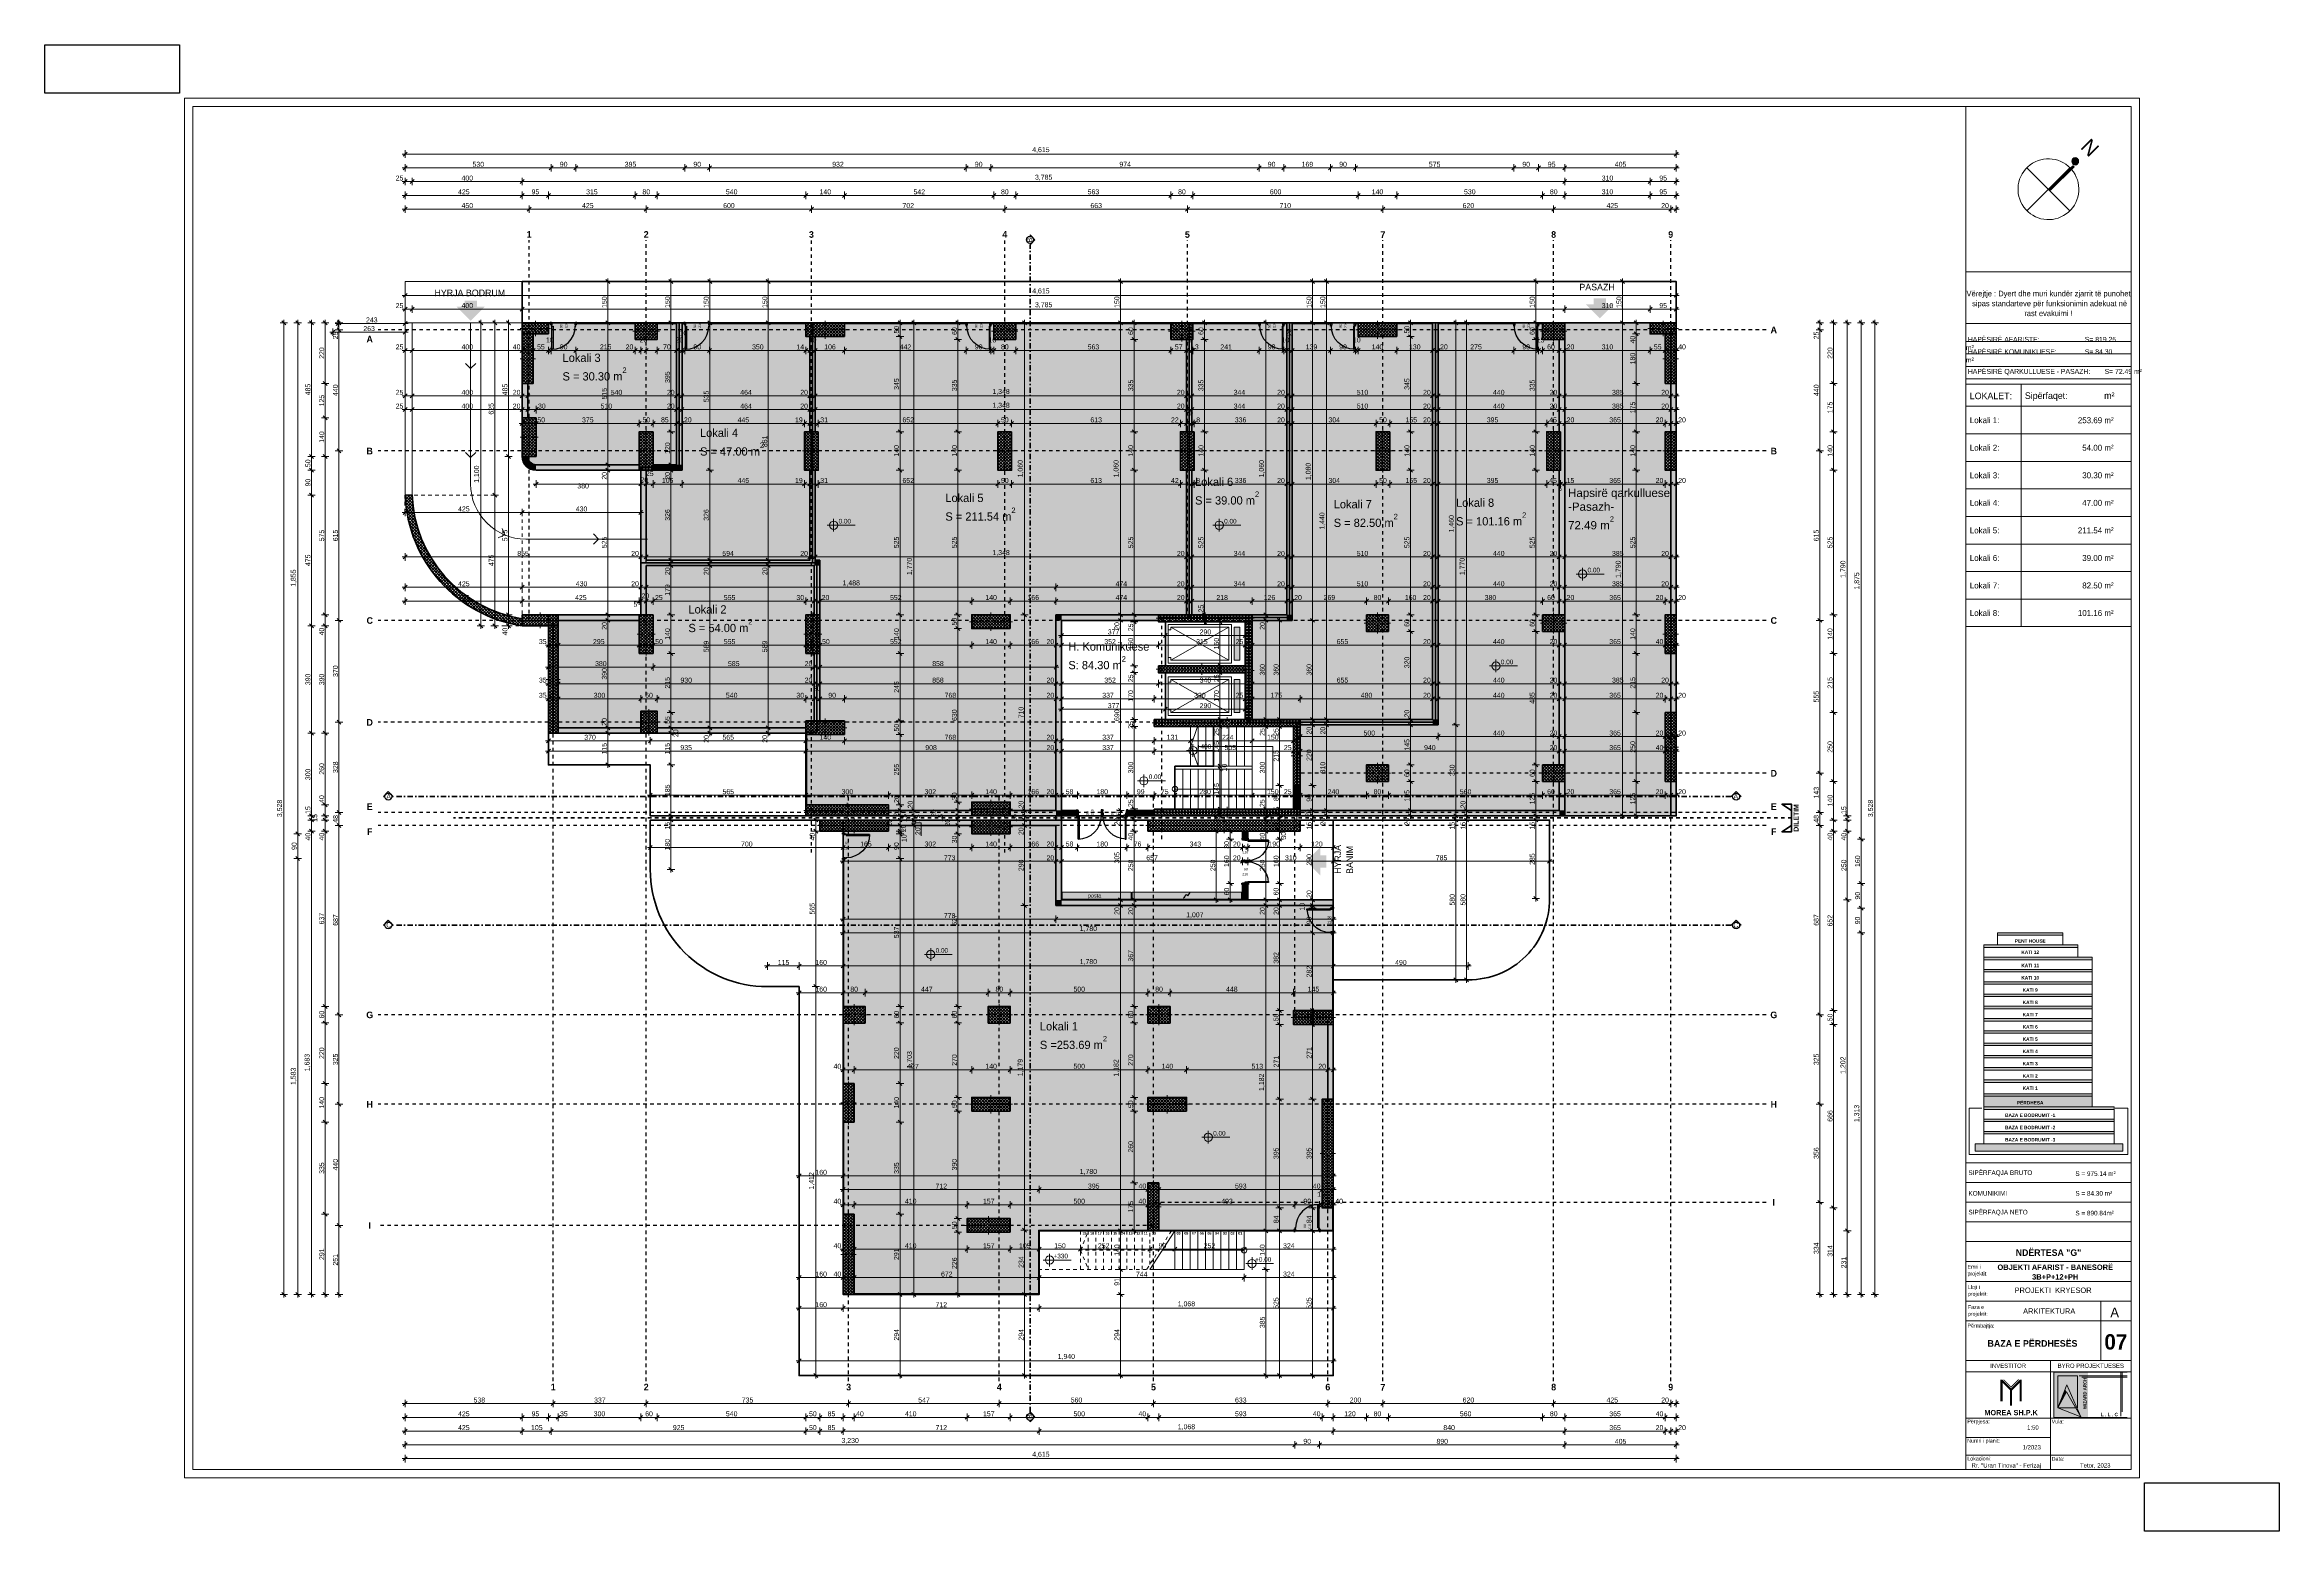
# Model space of a CAD drawing. Header units: millimetres. Extents: x 172821 to 253959, y -36092 to 17885.
import ezdxf
from ezdxf.enums import TextEntityAlignment as Align

# ---------------------------------------------------------------- set-up
doc = ezdxf.new("R2010")
doc.units = ezdxf.units.MM
doc.header["$MEASUREMENT"] = 0
doc.linetypes.add('Dashed', pattern=[254, 127, -127])
doc.linetypes.add('Dot & Dashed', pattern=[402.166657, 190.5, -105.833333, 0, -105.833324])
for name, color, linetype in [('01. A - Projekti Zbatues.', 7, 'Continuous'), ('A - Fleta', 7, 'Continuous'), ('A - Muret', 7, 'Continuous'), ('A - Pllaka meskatit', 7, 'Continuous'), ('A - Shtyllat', 7, 'Continuous'), ('ARCHICAD Door Markers', 7, 'Continuous'), ('ARCHICAD Doors', 7, 'Continuous'), ('Marker - Section', 7, 'Continuous')]:
    doc.layers.add(name, color=color, linetype=linetype)
for name, color, linetype, lineweight in [('01. A - Projekti Zbatues. _Pen_No__101', 252, 'Continuous', 13), ('02. Tabela Projekti zbatues_Pen_No__1', 7, 'Continuous', 13), ('02. Tabela Projekti zbatues_Pen_No__121', 255, 'Continuous', 0), ('02. Tabela Projekti zbatues_Pen_No__15', 214, 'Continuous', 25), ('02. Tabela Projekti zbatues_Pen_No__42', 8, 'Continuous', 25), ('2D Drafting - General_Pen_No__11', 171, 'Continuous', 18), ('2D Drafting - General_Pen_No__18', 9, 'Continuous', 15), ('2D Drafting - Hotspot_Pen_No__6', 5, 'Continuous', 35), ('A - Akset_Pen_No__1', 7, 'Continuous', 13), ('A - Akset_Pen_No__101', 252, 'Continuous', 13), ('A - Akset_Pen_No__47', 7, 'Continuous', 25), ('A - Fill Ndertesat_Pen_No__7', 7, 'Continuous', 35), ('A - Fill zone_Pen_No__2', 8, 'Continuous', 15), ('A - Fleta_Pen_No__100', 2, 'Continuous', 13), ('A - Fleta_Pen_No__101', 252, 'Continuous', 13), ('A - Fleta_Pen_No__15', 214, 'Continuous', 25), ('A - Fleta_Pen_No__46', 5, 'Continuous', 25), ('A - Muret_Pen_No__101', 252, 'Continuous', 13), ('A - Muret_Pen_No__22', 8, 'Continuous', 35), ('A - Pllaka meskatit_Pen_No__121', 255, 'Continuous', 0), ('A - Pllaka meskatit_Pen_No__22', 8, 'Continuous', 35), ('A - Shtyllat_Pen_No__101', 252, 'Continuous', 13), ('A - Shtyllat_Pen_No__22', 8, 'Continuous', 35), ('ARCHICAD Doors_Pen_No__22', 8, 'Continuous', 35), ('ARCHICAD Doors_Pen_No__42', 8, 'Continuous', 25)]:
    doc.layers.add(name, color=color, linetype=linetype, lineweight=lineweight)
for name, color, linetype, lineweight, true_color in [('01. A - Projekti Zbatues. _Pen_No__61', 7, 'Continuous', 20, 0x6a6a6a), ('01. A - Projekti Zbatues. _Pen_No__81', 7, 'Continuous', 20, 0x6a6a6a), ('02. Tabela Projekti zbatues_Pen_No__102', 7, 'Continuous', 13, 0xcccccc), ('02. Tabela Projekti zbatues_Pen_No__108', 7, 'Continuous', 13, 0xfd8379), ('02. Tabela Projekti zbatues_Pen_No__156', 7, 'Continuous', 20, 0x54689e), ('02. Tabela Projekti zbatues_Pen_No__161', 7, 'Continuous', 13, 0x6a6a6a), ('02. Tabela Projekti zbatues_Pen_No__168', 7, 'Continuous', 13, 0xfe847a), ('02. Tabela Projekti zbatues_Pen_No__8', 7, 'Continuous', 35, 0xa80f02), ('02. Tabela Projekti zbatues_Pen_No__82', 7, 'Continuous', 20, 0xaaaaaa), ('2D Drafting - General_Pen_No__102', 7, 'Continuous', 13, 0xcccccc), ('2D Drafting - General_Pen_No__109', 7, 'Continuous', 13, 0xb4e4dc), ('2D Drafting - General_Pen_No__82', 7, 'Continuous', 20, 0xaaaaaa), ('A - Akset_Pen_No__81', 7, 'Continuous', 20, 0x6a6a6a), ('A - Dimensionimi_Pen_No__156', 7, 'Continuous', 20, 0x54689e), ('A - Fill Ndertesat_Pen_No__109', 7, 'Continuous', 13, 0xb4e4dc), ('A - Fill Ndertesat_Pen_No__81', 7, 'Continuous', 20, 0x6a6a6a), ('A - Fill zone_Pen_No__102', 7, 'Continuous', 13, 0xcccccc), ('A - Fill zone_Pen_No__39', 7, 'Continuous', 35, 0xffd5aa), ('A - Fill zone_Pen_No__81', 7, 'Continuous', 20, 0x6a6a6a), ('A - Fleta_Pen_No__61', 7, 'Continuous', 20, 0x6a6a6a), ('A - Fleta_Pen_No__81', 7, 'Continuous', 20, 0x6a6a6a), ('A - Fleta_Pen_No__82', 7, 'Continuous', 20, 0xaaaaaa), ('A - Muret_Pen_No__166', 7, 'Continuous', 13, 0x97cbff), ('A - Muret_Pen_No__82', 7, 'Continuous', 20, 0xaaaaaa), ('A - Zonimi_Pen_No__103', 7, 'Continuous', 13, 0xffcc99), ('A - Zonimi_Pen_No__112', 7, 'Continuous', 13, 0xd5aaaa), ('ARCHICAD Door Markers_Pen_No__111', 7, 'Continuous', 13, 0xccccff), ('ARCHICAD Doors_Pen_No__166', 7, 'Continuous', 13, 0x97cbff), ('Marker - Section_Pen_No__48', 7, 'Continuous', 25, 0xa80f02), ('Marker - Section_Pen_No__8', 7, 'Continuous', 35, 0xa80f02)]:
    doc.layers.add(name, color=color, linetype=linetype, lineweight=lineweight, true_color=true_color)
doc.styles.add('GENERATED_STYLE_1', font='')
doc.styles.add('GENERATED_STYLE_2', font='')
doc.styles.add('GENERATED_STYLE_3', font='')
doc.styles.get('GENERATED_STYLE_1').set_extended_font_data('Arial')
doc.styles.get('GENERATED_STYLE_2').set_extended_font_data('Century Gothic')
doc.styles.get('GENERATED_STYLE_3').set_extended_font_data('Century Gothic', bold=True)
doc.dimstyles.new('GENERATED_STYLE__1', dxfattribs={"dimtxt": 180, "dimasz": 136.8, "dimexe": 0.18, "dimexo": 100000, "dimgap": 0, "dimtad": 1, "dimtih": 1, "dimtoh": 1, "dimdec": 0, "dimlfac": 0.1, "dimzin": 0, "dimdsep": 46, "dimtxsty": 'GENERATED_STYLE_1', "dimblk": 'ARROWHEAD_6', "dimblk1": 'ARROWHEAD_6', "dimblk2": 'ARROWHEAD_6', "dimcen": 0.09, "dimclrd": 256, "dimclre": 256, "dimclrt": 256, "dimadec": 0, "dimazin": 0, "dimtfac": 1, "dimtdec": 4, "dimtmove": 0, "dimatfit": 3, "dimfxl": 0, "dimtolj": 1, "dimtzin": 0, "dimarcsym": 0})
doc.dimstyles.new('GENERATED_STYLE__2', dxfattribs={"dimtxt": 180, "dimasz": 136.8, "dimexe": 0.18, "dimexo": 100000, "dimgap": 0, "dimtad": 1, "dimtih": 1, "dimtoh": 1, "dimdec": 0, "dimlfac": 0.1, "dimzin": 0, "dimdsep": 46, "dimtxsty": 'GENERATED_STYLE_1', "dimblk": 'ARROWHEAD_6', "dimblk1": 'ARROWHEAD_6', "dimblk2": 'ARROWHEAD_6', "dimcen": 0.09, "dimclrd": 252, "dimclre": 252, "dimclrt": 256, "dimadec": 0, "dimazin": 0, "dimtfac": 1, "dimtdec": 4, "dimtmove": 0, "dimatfit": 3, "dimfxl": 0, "dimtolj": 1, "dimtzin": 0, "dimarcsym": 0})
doc.dimstyles.new('GENERATED_STYLE__3', dxfattribs={"dimtxt": 180, "dimasz": 136.8, "dimexe": 0.18, "dimexo": 100000, "dimgap": 0, "dimtad": 1, "dimdec": 0, "dimlfac": 0.1, "dimzin": 0, "dimdsep": 46, "dimtxsty": 'GENERATED_STYLE_1', "dimblk": 'ARROWHEAD_6', "dimblk1": 'ARROWHEAD_6', "dimblk2": 'ARROWHEAD_6', "dimcen": 0.09, "dimclrd": 252, "dimclre": 252, "dimclrt": 256, "dimadec": 0, "dimazin": 0, "dimtfac": 1, "dimtdec": 4, "dimtmove": 0, "dimatfit": 3, "dimfxl": 0, "dimtolj": 1, "dimtzin": 0, "dimarcsym": 0})
doc.dimstyles.new('GENERATED_STYLE__4', dxfattribs={"dimtxt": 180, "dimasz": 136.8, "dimexe": 0.18, "dimexo": 100000, "dimgap": 0, "dimtad": 1, "dimtih": 1, "dimtoh": 1, "dimdec": 0, "dimlfac": 0.1, "dimzin": 0, "dimdsep": 46, "dimtxsty": 'GENERATED_STYLE_1', "dimblk": 'ARROWHEAD_6', "dimblk1": 'ARROWHEAD_6', "dimblk2": 'ARROWHEAD_6', "dimcen": 0.09, "dimclrd": 252, "dimclre": 252, "dimclrt": 256, "dimadec": 0, "dimazin": 0, "dimtfac": 1, "dimtdec": 4, "dimtmove": 2, "dimatfit": 3, "dimfxl": 0, "dimtolj": 1, "dimtzin": 0, "dimarcsym": 0})
doc.dimstyles.new('GENERATED_STYLE__5', dxfattribs={"dimtxt": 180, "dimasz": 136.8, "dimexe": 0.18, "dimexo": 100000, "dimgap": 0, "dimtad": 1, "dimdec": 0, "dimlfac": 0.1, "dimzin": 0, "dimdsep": 46, "dimtxsty": 'GENERATED_STYLE_1', "dimblk": 'ARROWHEAD_6', "dimblk1": 'ARROWHEAD_6', "dimblk2": 'ARROWHEAD_6', "dimcen": 0.09, "dimclrd": 256, "dimclre": 256, "dimclrt": 256, "dimadec": 0, "dimazin": 0, "dimtfac": 1, "dimtdec": 4, "dimtmove": 0, "dimatfit": 3, "dimfxl": 0, "dimtolj": 1, "dimtzin": 0, "dimarcsym": 0})
doc.dimstyles.new('GENERATED_STYLE__6', dxfattribs={"dimtxt": 180, "dimasz": 136.8, "dimexe": 0.18, "dimexo": 100000, "dimgap": 0, "dimtad": 1, "dimdec": 0, "dimlfac": 0.1, "dimzin": 0, "dimdsep": 46, "dimtxsty": 'GENERATED_STYLE_1', "dimblk": 'ARROWHEAD_6', "dimblk1": 'ARROWHEAD_6', "dimblk2": 'ARROWHEAD_6', "dimcen": 0.09, "dimclrd": 252, "dimclre": 252, "dimclrt": 256, "dimadec": 0, "dimazin": 0, "dimtfac": 1, "dimtdec": 4, "dimtmove": 2, "dimatfit": 3, "dimfxl": 0, "dimtolj": 1, "dimtzin": 0, "dimarcsym": 0})
pattern_1 = [(45, (0, 0), (-55.154327, 55.154327), []), (135, (0, 0), (55.154327, 55.154327), [])]

# ---------------------------------------------------------------- blocks, each defined once
blk = doc.blocks.new('Slab_1', base_point=(200461, -10116))
at = {"layer": 'A - Pllaka meskatit_Pen_No__22', "color": 8, "linetype": 'Continuous', "lineweight": 35, "flags": 128}
blk.add_lwpolyline([(200461, -10116), (194811, -10116), (194811, -8266), (191111, -8266), (191111, -7116), (200461, -7116)], close=True, dxfattribs=at)
blk = doc.blocks.new('Slab_2', base_point=(190161, 7784))
at = {"layer": 'A - Pllaka meskatit_Pen_No__22', "color": 8, "linetype": 'Continuous', "lineweight": 35, "flags": 128}
blk.add_lwpolyline([(190161, 7784), (190161, 9284), (232061, 9284), (232061, 7784)], close=True, dxfattribs=at)
blk = doc.blocks.new('Slab_3', base_point=(219611, -16066))
at = {"layer": 'A - Pllaka meskatit_Pen_No__22', "color": 8, "linetype": 'Continuous', "lineweight": 35, "flags": 128}
blk.add_lwpolyline([(219611, -16066), (224511, -16066, 0.418737), (227461, -13116), (227461, -10266), (219611, -10266)], format="xyb", close=True, dxfattribs=at)
blk = doc.blocks.new('Slab_4', base_point=(201811, -10266))
at = {"layer": 'A - Pllaka meskatit_Pen_No__22', "color": 8, "linetype": 'Continuous', "lineweight": 35, "flags": 128}
blk.add_lwpolyline([(201811, -10266), (201811, -27491), (208931, -27491), (208931, -25185), (219611, -25185), (219611, -30435), (200211, -30435), (200211, -16316), (199061, -16316, -0.414214), (194811, -12066), (194811, -10266)], format="xyb", close=True, dxfattribs=at)
blk = doc.blocks.new('Slab_5', base_point=(190161, 7784))
at = {"layer": 'A - Pllaka meskatit_Pen_No__22', "color": 8, "linetype": 'Continuous', "lineweight": 35, "flags": 128}
blk.add_lwpolyline([(190161, 7784), (190161, 2934, 0.414214), (190661, 2434), (194461, 2434), (194461, -2816), (190161, -2816), (190161, -3216), (191111, -3216), (191111, -7116), (200461, -7116), (200461, -10116), (201711, -10116), (218411, -10116), (232061, -10116), (232061, 7784)], format="xyb", close=True, dxfattribs=at)
for points in [[(213511, -3066), (216411, -3066), (216411, -4666), (213511, -4666)], [(213511, -6616), (216411, -6616), (216411, -4916), (213511, -4916)], [(213861, -8316), (213861, -9866), (218161, -9866), (218161, -6866), (215261, -6866), (215261, -8316)]]:
    blk.add_lwpolyline(points, close=True, dxfattribs=at)
blk = doc.blocks.new('Slab_6', base_point=(200961, -10266))
at = {"layer": 'A - Pllaka meskatit_Pen_No__22', "color": 8, "linetype": 'Continuous', "lineweight": 35, "flags": 128}
blk.add_lwpolyline([(200961, -10266), (200961, -10666), (201811, -10666), (201811, -16066), (201811, -27491), (208931, -27491), (208931, -25185), (219611, -25185), (219611, -20466), (219611, -12966), (219611, -10266), (201811, -10266)], close=True, dxfattribs=at)
blk = doc.blocks.new('Slab_7', base_point=(190161, 7784))
at = {"layer": 'A - Pllaka meskatit_Pen_No__121', "color": 255, "linetype": 'Continuous', "lineweight": 0, "flags": 128}
blk.add_lwpolyline([(190161, 7784), (190161, 2934, 0.414214), (190661, 2434), (194461, 2434), (194461, -2816), (190161, -2816), (190161, -3216), (191111, -3216), (191111, -7116), (200461, -7116), (200461, -10116), (201711, -10116), (218411, -10116), (232061, -10116), (232061, 7784)], format="xyb", close=True, dxfattribs=at)
for points in [[(213511, -3066), (216411, -3066), (216411, -4666), (213511, -4666)], [(213511, -6616), (216411, -6616), (216411, -4916), (213511, -4916)], [(213861, -8316), (213861, -9866), (218161, -9866), (218161, -6866), (215261, -6866), (215261, -8316)]]:
    blk.add_lwpolyline(points, close=True, dxfattribs=at)
blk = doc.blocks.new('Slab_8', base_point=(200961, -10266))
at = {"layer": 'A - Pllaka meskatit_Pen_No__121', "color": 255, "linetype": 'Continuous', "lineweight": 0, "flags": 128}
blk.add_lwpolyline([(200961, -10266), (200961, -10666), (201811, -10666), (201811, -16066), (201811, -27491), (208931, -27491), (208931, -25185), (219611, -25185), (219611, -20466), (219611, -12966), (219611, -10266), (201811, -10266)], close=True, dxfattribs=at)
blk = doc.blocks.new('Wall_1', base_point=(232061, -10116))
at = {"layer": 'A - Muret_Pen_No__82', "linetype": 'Continuous', "lineweight": 0, "true_color": 0xd4d4d4}
for points in [[(231861, 5584), (231861, 3834), (232061, 3834), (232061, 5584)], [(231861, -2816), (232061, -2816), (232061, 2434), (231861, 2434)], [(231861, -6366), (232061, -6366), (232061, -4216), (231861, -4216)], [(231861, -8866), (231861, -10116), (232061, -10116), (232061, -8866)]]:
    blk.add_hatch(color=254, dxfattribs=at).paths.add_polyline_path(points)
at = {"layer": 'A - Muret_Pen_No__22', "color": 8, "linetype": 'Continuous', "lineweight": 35, "flags": 128}
for points in [[(231861, 5584), (231861, 3834)], [(232061, 3834), (232061, 5584)], [(231861, 2434), (231861, -2816)], [(232061, -2816), (232061, 2434)], [(231861, -4216), (231861, -6366)], [(232061, -6366), (232061, -4216)], [(231861, -8866), (231861, -10116)], [(232061, -10116), (232061, -8866)], [(232061, -10116), (231861, -10116)]]:
    blk.add_lwpolyline(points, dxfattribs=at)
blk = doc.blocks.new('Door 25')
at = {"layer": 'ARCHICAD Doors_Pen_No__166', "color": 151, "linetype": 'Continuous', "lineweight": 13, "true_color": 0x97cbff}
for p, q in [((-450, -85), (-487, -85)), ((-450, -85), (-487, -85)), ((-450, -115), (-487, -115)), ((-450, -115), (-487, -115)), ((-450, -115), (-450, -85)), ((-450, -115), (-450, -85)), ((450, -115), (450, -85)), ((450, -115), (450, -85)), ((450, -85), (487, -85)), ((450, -85), (487, -85)), ((450, -115), (487, -115)), ((450, -115), (487, -115))]:
    blk.add_line(p, q, dxfattribs=at)
at = {"layer": 'ARCHICAD Doors_Pen_No__42', "color": 8, "linetype": 'Continuous', "lineweight": 25}
for p, q in [((382, 0), (382, 844)), ((382, 844), (422, 844)), ((422, 844), (422, 0)), ((-422, 0), (-450, 0)), ((-450, 0), (-450, -115)), ((-422, -40), (-422, 0)), ((422, 0), (382, 0)), ((450, 0), (422, 0)), ((422, 0), (422, -40)), ((450, -115), (450, 0)), ((-437, -66), (-487, -66)), ((-487, -66), (-487, -85)), ((-487, -85), (-437, -85)), ((-437, -115), (-487, -115)), ((-487, -115), (-487, -134)), ((-487, -134), (-437, -134)), ((-450, -115), (-410, -115)), ((-437, -85), (-437, -66)), ((-437, -134), (-437, -115)), ((-410, -40), (-422, -40)), ((-410, -115), (-410, -40)), ((422, -40), (410, -40)), ((410, -40), (410, -115)), ((410, -115), (450, -115)), ((487, -66), (437, -66)), ((437, -66), (437, -85)), ((437, -85), (487, -85)), ((487, -115), (437, -115)), ((437, -115), (437, -134)), ((437, -134), (487, -134)), ((487, -85), (487, -66)), ((487, -134), (487, -115))]:
    blk.add_line(p, q, dxfattribs=at)
blk.add_arc((422, 0), 844, 90, 180, dxfattribs=at)
blk = doc.blocks.new('D Marker 22')
at = {"layer": 'ARCHICAD Door Markers_Pen_No__111', "color": 254, "lineweight": 13, "true_color": 0xccccff, "style": 'GENERATED_STYLE_1'}
for tag, p in [('AC_MarkerText_2', (-14, -181)), ('AC_MarkerText_3', (166, -181))]:
    blk.add_attdef(tag, text='', height=90, rotation=90, dxfattribs=at).set_placement(p, align=Align.BOTTOM_LEFT)
blk = doc.blocks.new('Wall_2', base_point=(190161, 7784))
at = {"layer": 'A - Muret_Pen_No__166', "linetype": 'Continuous', "lineweight": 0, "true_color": 0x97cbff}
for points in [[(191111, 7784), (191111, 7754), (191211, 7754), (191211, 7784)], [(194261, 7784), (192111, 7784), (192111, 7754), (194261, 7754)], [(195061, 7754), (195762, 7754), (195762, 7784), (195061, 7784)], [(195962, 7784), (195962, 7754), (196062, 7754), (196062, 7784)], [(200461, 7784), (196962, 7784), (196962, 7754), (200461, 7754)], [(201861, 7784), (201861, 7754), (206281, 7754), (206281, 7784)], [(207281, 7784), (207181, 7784), (207181, 7754), (207281, 7754)], [(213711, 7784), (208081, 7784), (208081, 7754), (213711, 7754)], [(214511, 7784), (214511, 7754), (216917, 7754), (216917, 7784)], [(217917, 7784), (217817, 7784), (217817, 7754), (217917, 7754)], [(218117, 7784), (218117, 7754), (219511, 7754), (219511, 7784)], [(220411, 7784), (220411, 7754), (220511, 7754), (220511, 7784)], [(221911, 7784), (221911, 7754), (223215, 7754), (223215, 7784)], [(223415, 7784), (223415, 7754), (226161, 7754), (226161, 7784)], [(227061, 7784), (227061, 7754), (227211, 7754), (227211, 7784)]]:
    blk.add_hatch(color=151, dxfattribs=at).paths.add_polyline_path(points)
at = {"layer": 'A - Muret_Pen_No__166', "color": 151, "linetype": 'Continuous', "lineweight": 13, "true_color": 0x97cbff}
for p, q in [((191211, 7784), (191174, 7784)), ((191211, 7754), (191174, 7754)), ((191211, 7784), (191211, 7754)), ((192111, 7784), (192148, 7784)), ((192111, 7784), (192111, 7754)), ((192111, 7754), (192148, 7754)), ((196062, 7784), (196025, 7784)), ((196062, 7754), (196025, 7754)), ((196062, 7784), (196062, 7754)), ((196962, 7784), (196999, 7784)), ((196962, 7784), (196962, 7754)), ((196962, 7754), (196999, 7754)), ((206281, 7784), (206244, 7784)), ((206281, 7754), (206244, 7754)), ((206281, 7784), (206281, 7754)), ((207181, 7784), (207218, 7784)), ((207181, 7784), (207181, 7754)), ((207181, 7754), (207218, 7754)), ((216917, 7784), (216880, 7784)), ((216917, 7754), (216880, 7754)), ((216917, 7784), (216917, 7754)), ((217817, 7784), (217854, 7784)), ((217817, 7784), (217817, 7754)), ((217817, 7754), (217854, 7754)), ((219511, 7784), (219474, 7784)), ((219511, 7754), (219474, 7754)), ((219511, 7784), (219511, 7754)), ((220411, 7784), (220448, 7784)), ((220411, 7784), (220411, 7754)), ((220411, 7754), (220448, 7754)), ((226161, 7784), (226124, 7784)), ((226161, 7754), (226124, 7754)), ((226161, 7784), (226161, 7754)), ((227061, 7784), (227098, 7784)), ((227061, 7784), (227061, 7754)), ((227061, 7754), (227098, 7754))]:
    blk.add_line(p, q, dxfattribs=at)
at = {"layer": 'A - Muret_Pen_No__166', "color": 151, "linetype": 'Continuous', "lineweight": 13, "true_color": 0x97cbff, "flags": 128}
for points in [[(191211, 7784), (191111, 7784)], [(191111, 7754), (191211, 7754)], [(194261, 7784), (192111, 7784)], [(192111, 7754), (194261, 7754)], [(196062, 7784), (195061, 7784)], [(195061, 7754), (195762, 7754)], [(195962, 7754), (196062, 7754)], [(200461, 7784), (196962, 7784)], [(196962, 7754), (200461, 7754)], [(206281, 7784), (201861, 7784)], [(201861, 7754), (206281, 7754)], [(207281, 7784), (207181, 7784)], [(207181, 7754), (207281, 7754)], [(213711, 7784), (208081, 7784)], [(208081, 7754), (213711, 7754)], [(216917, 7784), (214511, 7784)], [(214511, 7754), (216917, 7754)], [(219511, 7784), (217817, 7784)], [(217817, 7754), (217917, 7754)], [(218117, 7754), (219511, 7754)], [(220511, 7784), (220411, 7784)], [(220411, 7754), (220511, 7754)], [(226161, 7784), (221911, 7784)], [(221911, 7754), (223215, 7754)], [(223415, 7754), (226161, 7754)], [(227211, 7784), (227061, 7784)], [(227061, 7754), (227211, 7754)]]:
    blk.add_lwpolyline(points, dxfattribs=at)
at = {"layer": 'A - Muret_Pen_No__22', "color": 8, "linetype": 'Continuous', "lineweight": 35}
for p, q in [((195762, 7784), (195762, 7754)), ((195962, 7754), (195962, 7784)), ((217917, 7784), (217917, 7754)), ((218117, 7754), (218117, 7784)), ((223215, 7784), (223215, 7754)), ((223415, 7754), (223415, 7784))]:
    blk.add_line(p, q, dxfattribs=at)
at = {"layer": 'ARCHICAD Door Markers', "color": 161, "lineweight": 25, "true_color": 0x40a5ff}
for p in [(191661, 7784), (196512, 7784), (206731, 7784), (217367, 7784), (219961, 7784), (226611, 7784)]:
    blk.add_blockref('D Marker 22', p, dxfattribs=at).add_auto_attribs({'AC_MarkerText_2': '90', 'AC_MarkerText_3': '210'})
at = {"layer": 'ARCHICAD Doors', "color": 21, "linetype": 'Continuous', "lineweight": 18, "true_color": 0xff9955, "zscale": 1000, "rotation": 180}
for p in [(191661, 7669), (196512, 7669)]:
    blk.add_blockref('Door 25', p, dxfattribs=at)
at = {"layer": 'ARCHICAD Doors', "color": 21, "linetype": 'Continuous', "lineweight": 18, "true_color": 0xff9955, "xscale": -1, "zscale": 1000, "rotation": 180}
for p in [(206731, 7669), (217367, 7669), (219961, 7669), (226611, 7669)]:
    blk.add_blockref('Door 25', p, dxfattribs=at)
blk = doc.blocks.new('Wall_3', base_point=(209741, -13166))
at = {"layer": 'A - Muret_Pen_No__82', "linetype": 'Continuous', "lineweight": 0, "true_color": 0xd4d4d4}
for points in [[(209741, -13166), (209541, -13166), (209541, -13366)], [(209741, -13166), (209541, -13366), (209741, -13366)], [(209741, -13366), (219581, -13366), (219611, -13166), (209741, -13166)], [(219581, -13366), (219611, -13366), (219611, -13166)]]:
    blk.add_hatch(color=254, dxfattribs=at).paths.add_polyline_path(points)
at = {"layer": 'A - Muret_Pen_No__22', "color": 8, "linetype": 'Continuous', "lineweight": 35}
blk.add_line((219581, -13366), (219611, -13366), dxfattribs=at)
at = {"layer": 'A - Muret_Pen_No__22', "color": 8, "linetype": 'Continuous', "lineweight": 35, "flags": 128}
for points in [[(209541, -13366), (209541, -13166)], [(209541, -13366), (219581, -13366)], [(216311, -13166), (209741, -13166)], [(219611, -13166), (216511, -13166)], [(219611, -13166), (219611, -13366)]]:
    blk.add_lwpolyline(points, dxfattribs=at)
blk = doc.blocks.new('Wall_4', base_point=(213261, -2816))
at = {"layer": 'A - Muret_Pen_No__82', "linetype": 'Continuous', "lineweight": 0, "true_color": 0xd4d4d4}
for points in [[(209541, -3016), (209741, -3016), (209541, -2816)], [(209741, -2816), (209541, -2816), (209741, -3016)], [(209741, -3016), (213261, -3016), (213261, -2816), (209741, -2816)]]:
    blk.add_hatch(color=254, dxfattribs=at).paths.add_polyline_path(points)
at = {"layer": 'A - Muret_Pen_No__22', "color": 8, "linetype": 'Continuous', "lineweight": 35, "flags": 128}
for points in [[(209541, -2816), (209541, -3016)], [(213261, -2816), (209541, -2816)], [(209741, -3016), (213261, -3016)]]:
    blk.add_lwpolyline(points, dxfattribs=at)
blk = doc.blocks.new('Door 25_2')
at = {"layer": 'ARCHICAD Doors_Pen_No__22', "color": 8, "linetype": 'Continuous', "lineweight": 35}
for p, q in [((-450, 0), (-487, 0)), ((-450, 0), (-487, 0)), ((-450, 0), (-450, -115)), ((-450, 0), (-450, -115)), ((450, 0), (450, -115)), ((450, 0), (450, -115)), ((450, 0), (487, 0)), ((450, 0), (487, 0)), ((-450, -200), (-487, -200)), ((-450, -200), (-487, -200)), ((-450, -115), (-450, -200)), ((-450, -115), (-450, -200)), ((450, -115), (450, -200)), ((450, -115), (450, -200)), ((450, -200), (487, -200)), ((450, -200), (487, -200))]:
    blk.add_line(p, q, dxfattribs=at)
at = {"layer": 'ARCHICAD Doors_Pen_No__42', "color": 8, "linetype": 'Continuous', "lineweight": 25}
for p, q in [((382, 0), (382, 844)), ((382, 844), (422, 844)), ((422, 844), (422, 0)), ((-487, 0), (-487, 19)), ((-487, 19), (-437, 19)), ((-437, 0), (-487, 0)), ((-422, 0), (-450, 0)), ((-450, 0), (-450, -115)), ((-437, 19), (-437, 0)), ((-422, -40), (-422, 0)), ((422, 0), (382, 0)), ((450, 0), (422, 0)), ((422, 0), (422, -40)), ((437, 19), (487, 19)), ((437, 0), (437, 19)), ((487, 0), (437, 0)), ((450, -115), (450, 0)), ((487, 19), (487, 0)), ((-487, -219), (-487, -200)), ((-487, -200), (-437, -200)), ((-437, -219), (-487, -219)), ((-450, -200), (-450, -115)), ((-450, -115), (-425, -115)), ((-450, -115), (-410, -115)), ((-425, -200), (-450, -200)), ((-437, -200), (-437, -219)), ((-425, -115), (-425, -200)), ((-410, -40), (-422, -40)), ((-410, -115), (-410, -40)), ((422, -40), (410, -40)), ((410, -40), (410, -115)), ((410, -115), (450, -115)), ((425, -200), (425, -115)), ((425, -115), (450, -115)), ((450, -200), (425, -200)), ((437, -200), (487, -200)), ((437, -219), (437, -200)), ((487, -219), (437, -219)), ((450, -115), (450, -200)), ((487, -200), (487, -219))]:
    blk.add_line(p, q, dxfattribs=at)
blk.add_arc((422, 0), 844, 90, 180, dxfattribs=at)
blk = doc.blocks.new('Wall_5', base_point=(213111, -10116))
at = {"layer": 'A - Muret_Pen_No__82', "linetype": 'Continuous', "lineweight": 0, "true_color": 0xd4d4d4}
for points in [[(209541, -10116), (209741, -10116), (209541, -9916)], [(209741, -9916), (209541, -9916), (209741, -10116)], [(209741, -10116), (210316, -10116), (210316, -9916), (209741, -9916)], [(213111, -9916), (212116, -9916), (212116, -10116), (213111, -10116)]]:
    blk.add_hatch(color=254, dxfattribs=at).paths.add_polyline_path(points)
at = {"layer": 'A - Muret_Pen_No__22', "color": 8, "linetype": 'Continuous', "lineweight": 35}
for p, q in [((210316, -9916), (210279, -9916)), ((210316, -10116), (210279, -10116)), ((210316, -10001), (210316, -9916)), ((210316, -10116), (210316, -10001)), ((212116, -9916), (212153, -9916)), ((212116, -10001), (212116, -9916)), ((212116, -10116), (212116, -10001)), ((212116, -10116), (212153, -10116))]:
    blk.add_line(p, q, dxfattribs=at)
at = {"layer": 'A - Muret_Pen_No__22', "color": 8, "linetype": 'Continuous', "lineweight": 35, "flags": 128}
for points in [[(210316, -9916), (209741, -9916)], [(209741, -10116), (210316, -10116)], [(213111, -9916), (212116, -9916)], [(212116, -10116), (213111, -10116)]]:
    blk.add_lwpolyline(points, dxfattribs=at)
at = {"layer": 'ARCHICAD Door Markers', "color": 161, "lineweight": 25, "true_color": 0x40a5ff}
ref = blk.add_blockref('D Marker 22', (210766, -10116), dxfattribs=dict(at, rotation=180))
ref.add_attrib('AC_MarkerText_2', '90', dxfattribs={"layer": 'ARCHICAD Door Markers_Pen_No__111', "color": 254, "lineweight": 13, "true_color": 0xccccff, "height": 90, "rotation": 90, "style": 'GENERATED_STYLE_1'}).set_placement((210752, -10087), align=Align.BOTTOM_LEFT)
ref.add_attrib('AC_MarkerText_3', '210', dxfattribs={"layer": 'ARCHICAD Door Markers_Pen_No__111', "color": 254, "lineweight": 13, "true_color": 0xccccff, "height": 90, "rotation": 90, "style": 'GENERATED_STYLE_1'}).set_placement((210932, -10087), align=Align.BOTTOM_LEFT)
ref = blk.add_blockref('D Marker 22', (211666, -10116), dxfattribs=dict(at, rotation=180))
ref.add_attrib('AC_MarkerText_2', '90', dxfattribs={"layer": 'ARCHICAD Door Markers_Pen_No__111', "color": 254, "lineweight": 13, "true_color": 0xccccff, "height": 90, "rotation": 90, "style": 'GENERATED_STYLE_1'}).set_placement((211652, -10092), align=Align.BOTTOM_LEFT)
ref.add_attrib('AC_MarkerText_3', '210', dxfattribs={"layer": 'ARCHICAD Door Markers_Pen_No__111', "color": 254, "lineweight": 13, "true_color": 0xccccff, "height": 90, "rotation": 90, "style": 'GENERATED_STYLE_1'}).set_placement((211832, -10092), align=Align.BOTTOM_LEFT)
at = {"layer": 'ARCHICAD Doors', "color": 21, "linetype": 'Continuous', "lineweight": 18, "true_color": 0xff9955, "zscale": 1000, "rotation": 180}
blk.add_blockref('Door 25_2', (210766, -10116), dxfattribs=at)
at = {"layer": 'ARCHICAD Doors', "color": 21, "linetype": 'Continuous', "lineweight": 18, "true_color": 0xff9955, "xscale": -1, "zscale": 1000, "rotation": 180}
blk.add_blockref('Door 25_2', (211666, -10116), dxfattribs=at)
blk = doc.blocks.new('Wall_6', base_point=(218411, -9016))
at = {"layer": 'A - Muret_Pen_No__82', "linetype": 'Continuous', "lineweight": 0, "true_color": 0xd4d4d4}
blk.add_hatch(color=254, dxfattribs=at).paths.add_polyline_path([(218161, -9016), (218161, -9866), (218411, -9866), (218411, -9016)])
at = {"layer": 'A - Muret_Pen_No__22', "color": 8, "linetype": 'Continuous', "lineweight": 35, "flags": 128}
for points in [[(218161, -9016), (218161, -9866)], [(218411, -9866), (218411, -9016)]]:
    blk.add_lwpolyline(points, dxfattribs=at)
blk = doc.blocks.new('Wall_7', base_point=(201811, -27491))
at = {"layer": 'A - Muret_Pen_No__166', "linetype": 'Continuous', "lineweight": 0, "true_color": 0x97cbff}
for points in [[(202211, -27491), (208901, -27491), (208901, -27461), (202211, -27461)], [(208901, -27461), (208931, -27491), (208931, -27461)], [(208901, -27491), (208931, -27491), (208901, -27461)]]:
    blk.add_hatch(color=151, dxfattribs=at).paths.add_polyline_path(points)
at = {"layer": 'A - Muret_Pen_No__166', "color": 151, "linetype": 'Continuous', "lineweight": 13, "true_color": 0x97cbff, "flags": 128}
for points in [[(208901, -27461), (202211, -27461)], [(202211, -27491), (208931, -27491)], [(208931, -27491), (208931, -27461)]]:
    blk.add_lwpolyline(points, dxfattribs=at)
blk = doc.blocks.new('Wall_8', base_point=(219611, -25185))
at = {"layer": 'A - Muret_Pen_No__166', "linetype": 'Continuous', "lineweight": 0, "true_color": 0x97cbff}
for points in [[(219581, -25155), (219611, -25155), (219611, -24348), (219581, -24348)], [(219581, -25185), (219611, -25185), (219581, -25155)], [(219581, -25155), (219611, -25185), (219611, -25155)]]:
    blk.add_hatch(color=151, dxfattribs=at).paths.add_polyline_path(points)
at = {"layer": 'A - Muret_Pen_No__166', "color": 151, "linetype": 'Continuous', "lineweight": 13, "true_color": 0x97cbff, "flags": 128}
for points in [[(219581, -24348), (219581, -25155)], [(219611, -25185), (219611, -24348)], [(219611, -25185), (219581, -25185)]]:
    blk.add_lwpolyline(points, dxfattribs=at)
blk = doc.blocks.new('Wall_9', base_point=(201811, -27491))
at = {"layer": 'A - Muret_Pen_No__166', "linetype": 'Continuous', "lineweight": 0, "true_color": 0x97cbff}
for points in [[(201811, -17036), (201841, -17036), (201841, -16066), (201811, -16066)], [(201841, -17636), (201811, -17636), (201811, -19836), (201841, -19836)], [(201811, -24581), (201841, -24581), (201841, -21236), (201811, -21236)]]:
    blk.add_hatch(color=151, dxfattribs=at).paths.add_polyline_path(points)
at = {"layer": 'A - Muret_Pen_No__166', "color": 151, "linetype": 'Continuous', "lineweight": 13, "true_color": 0x97cbff, "flags": 128}
for points in [[(201811, -16066), (201811, -17036)], [(201841, -17036), (201841, -16066)], [(201811, -17636), (201811, -19836)], [(201841, -19836), (201841, -17636)], [(201811, -21236), (201811, -24581)], [(201841, -24581), (201841, -21236)]]:
    blk.add_lwpolyline(points, dxfattribs=at)
blk = doc.blocks.new('Wall_10', base_point=(191211, -7116))
at = {"layer": 'A - Muret_Pen_No__82', "linetype": 'Continuous', "lineweight": 0, "true_color": 0xd4d4d4}
for points in [[(191461, -7116), (194461, -7116), (194461, -6916), (191461, -6916)], [(200461, -6916), (195061, -6916), (195061, -7116), (200461, -7116)]]:
    blk.add_hatch(color=254, dxfattribs=at).paths.add_polyline_path(points)
at = {"layer": 'A - Muret_Pen_No__22', "color": 8, "linetype": 'Continuous', "lineweight": 35, "flags": 128}
for points in [[(194461, -6916), (191461, -6916)], [(191461, -7116), (194461, -7116)], [(200461, -6916), (195061, -6916)], [(195061, -7116), (200461, -7116)]]:
    blk.add_lwpolyline(points, dxfattribs=at)
blk = doc.blocks.new('Wall_12', base_point=(190161, 2934))
at = {"layer": 'A - Muret_Pen_No__82', "linetype": 'Continuous', "lineweight": 0, "true_color": 0xd4d4d4}
blk.add_hatch(color=254, dxfattribs=at).paths.add_polyline_path([(190161, 5584), (190161, 4334), (190361, 4334), (190361, 5584)])
at = {"layer": 'A - Muret_Pen_No__22', "color": 8, "linetype": 'Continuous', "lineweight": 35, "flags": 128}
for points in [[(190161, 5584), (190161, 4334)], [(190361, 4334), (190361, 5584)]]:
    blk.add_lwpolyline(points, dxfattribs=at)
blk = doc.blocks.new('Wall_13', base_point=(228011, -10116))
at = {"layer": 'A - Muret_Pen_No__82', "linetype": 'Continuous', "lineweight": 0, "true_color": 0xd4d4d4}
for points in [[(218411, -10116), (227811, -10116), (227811, -9916), (218411, -9916)], [(228011, -9916), (227811, -9916), (228011, -10116)], [(227811, -9916), (227811, -10116), (228011, -10116)]]:
    blk.add_hatch(color=254, dxfattribs=at).paths.add_polyline_path(points)
at = {"layer": 'A - Muret_Pen_No__22', "color": 8, "linetype": 'Continuous', "lineweight": 35, "flags": 128}
for points in [[(227811, -9916), (218411, -9916)], [(218411, -10116), (228011, -10116)], [(228011, -10116), (228011, -9916)]]:
    blk.add_lwpolyline(points, dxfattribs=at)
blk = doc.blocks.new('Wall_14', base_point=(191461, -2816))
at = {"layer": 'A - Muret_Pen_No__82', "linetype": 'Continuous', "lineweight": 0, "true_color": 0xd4d4d4}
blk.add_hatch(color=254, dxfattribs=at).paths.add_polyline_path([(191461, -2816), (191461, -3016), (194411, -3016), (194411, -2816)])
at = {"layer": 'A - Muret_Pen_No__22', "color": 8, "linetype": 'Continuous', "lineweight": 35, "flags": 128}
for points in [[(194411, -2816), (191461, -2816)], [(191461, -3016), (194411, -3016)]]:
    blk.add_lwpolyline(points, dxfattribs=at)
blk = doc.blocks.new('Wall_15', base_point=(194461, -2816))
at = {"layer": 'A - Muret_Pen_No__82', "linetype": 'Continuous', "lineweight": 0, "true_color": 0xd4d4d4}
blk.add_hatch(color=254, dxfattribs=at).paths.add_polyline_path([(194661, -2816), (194661, 2434), (194461, 2434), (194461, -2816)])
at = {"layer": 'A - Muret_Pen_No__22', "color": 8, "linetype": 'Continuous', "lineweight": 35, "flags": 128}
for points in [[(194461, 2434), (194461, -2816)], [(194661, -826), (194661, 2434)], [(194661, -2816), (194661, -1026)]]:
    blk.add_lwpolyline(points, dxfattribs=at)
blk = doc.blocks.new('Wall_16', base_point=(194711, 2434))
at = {"layer": 'A - Muret_Pen_No__82', "linetype": 'Continuous', "lineweight": 0, "true_color": 0xd4d4d4}
blk.add_hatch(color=254, dxfattribs=at).paths.add_polyline_path([(190661, 2634), (190661, 2434), (194411, 2434), (194411, 2634)])
at = {"layer": 'A - Muret_Pen_No__22', "color": 8, "linetype": 'Continuous', "lineweight": 35, "flags": 128}
for points in [[(194411, 2634), (190661, 2634)], [(190661, 2434), (194411, 2434)]]:
    blk.add_lwpolyline(points, dxfattribs=at)
blk = doc.blocks.new('Wall_17', base_point=(228011, 7784))
at = {"layer": 'A - Muret_Pen_No__82', "linetype": 'Continuous', "lineweight": 0, "true_color": 0xd4d4d4}
for points in [[(227811, -2816), (228011, -2816), (228011, 7184), (227811, 7184), (227811, 3834), (227861, 3834), (227861, 2434), (227811, 2434)], [(228011, -3416), (227811, -3416), (227811, -8266), (228011, -8266)], [(227811, -8866), (227811, -9916), (228011, -9916), (228011, -8866)]]:
    blk.add_hatch(color=254, dxfattribs=at).paths.add_polyline_path(points)
at = {"layer": 'A - Muret_Pen_No__22', "color": 8, "linetype": 'Continuous', "lineweight": 35, "flags": 128}
for points in [[(227811, 7184), (227811, 3834)], [(228011, -2816), (228011, 7184)], [(227811, 2434), (227811, -2816)], [(227811, -3416), (227811, -8266)], [(228011, -8266), (228011, -3416)], [(227811, -8866), (227811, -9916)], [(228011, -9916), (228011, -8866)]]:
    blk.add_lwpolyline(points, dxfattribs=at)
blk = doc.blocks.new('Wall_18', base_point=(209741, -13166))
at = {"layer": 'A - Muret_Pen_No__82', "linetype": 'Continuous', "lineweight": 0, "true_color": 0xd4d4d4}
blk.add_hatch(color=254, dxfattribs=at).paths.add_polyline_path([(209541, -10116), (209541, -13166), (209741, -13166), (209741, -10116)])
at = {"layer": 'A - Muret_Pen_No__22', "color": 8, "linetype": 'Continuous', "lineweight": 35, "flags": 128}
for points in [[(209541, -10116), (209541, -10266)], [(209541, -10466), (209541, -13166)], [(209741, -13166), (209741, -10116)]]:
    blk.add_lwpolyline(points, dxfattribs=at)
blk = doc.blocks.new('Door 25_3')
at = {"layer": 'ARCHICAD Doors_Pen_No__22', "color": 8, "linetype": 'Continuous', "lineweight": 35}
for p, q in [((-400, 0), (-437, 0)), ((-400, 0), (-437, 0)), ((-400, 0), (-400, -115)), ((-400, 0), (-400, -115)), ((400, 0), (400, -115)), ((400, 0), (400, -115)), ((400, 0), (437, 0)), ((400, 0), (437, 0)), ((-400, -200), (-437, -200)), ((-400, -200), (-437, -200)), ((-400, -115), (-400, -200)), ((-400, -115), (-400, -200)), ((400, -115), (400, -200)), ((400, -115), (400, -200)), ((400, -200), (437, -200)), ((400, -200), (437, -200))]:
    blk.add_line(p, q, dxfattribs=at)
at = {"layer": 'ARCHICAD Doors_Pen_No__42', "color": 8, "linetype": 'Continuous', "lineweight": 25}
for p, q in [((-437, 0), (-437, 19)), ((-437, 19), (-387, 19)), ((-387, 0), (-437, 0)), ((-372, 0), (-400, 0)), ((-400, 0), (-400, -115)), ((-387, 19), (-387, 0)), ((-372, -40), (-372, 0)), ((332, 0), (332, 744)), ((332, 744), (372, 744)), ((372, 0), (332, 0)), ((372, 744), (372, 0)), ((400, 0), (372, 0)), ((372, 0), (372, -40)), ((387, 19), (437, 19)), ((387, 0), (387, 19)), ((437, 0), (387, 0)), ((400, -115), (400, 0)), ((437, 19), (437, 0)), ((-437, -219), (-437, -200)), ((-437, -200), (-387, -200)), ((-387, -219), (-437, -219)), ((-400, -200), (-400, -115)), ((-400, -115), (-375, -115)), ((-400, -115), (-360, -115)), ((-375, -200), (-400, -200)), ((-387, -200), (-387, -219)), ((-375, -115), (-375, -200)), ((-360, -40), (-372, -40)), ((-360, -115), (-360, -40)), ((372, -40), (360, -40)), ((360, -40), (360, -115)), ((360, -115), (400, -115)), ((375, -200), (375, -115)), ((375, -115), (400, -115)), ((400, -200), (375, -200)), ((387, -200), (437, -200)), ((387, -219), (387, -200)), ((437, -219), (387, -219)), ((400, -115), (400, -200)), ((437, -200), (437, -219))]:
    blk.add_line(p, q, dxfattribs=at)
blk.add_arc((372, 0), 744, 90, 180, dxfattribs=at)
blk = doc.blocks.new('Wall_19', base_point=(216511, -10666))
at = {"layer": 'A - Muret_Pen_No__82', "linetype": 'Continuous', "lineweight": 0, "true_color": 0xd4d4d4}
for points in [[(216311, -10666), (216311, -10966), (216511, -10966), (216511, -10666)], [(216311, -13166), (216511, -13166), (216511, -12566), (216311, -12566)]]:
    blk.add_hatch(color=254, dxfattribs=at).paths.add_polyline_path(points)
at = {"layer": 'A - Muret_Pen_No__22', "color": 8, "linetype": 'Continuous', "lineweight": 35}
for p, q in [((216311, -10966), (216311, -10929)), ((216396, -10966), (216311, -10966)), ((216511, -10966), (216396, -10966)), ((216511, -10966), (216511, -10929)), ((216311, -12566), (216311, -12603)), ((216396, -12566), (216311, -12566)), ((216511, -12566), (216396, -12566)), ((216511, -12566), (216511, -12603))]:
    blk.add_line(p, q, dxfattribs=at)
at = {"layer": 'A - Muret_Pen_No__22', "color": 8, "linetype": 'Continuous', "lineweight": 35, "flags": 128}
for points in [[(216311, -10666), (216311, -10966)], [(216511, -10966), (216511, -10666)], [(216311, -12566), (216311, -13166)], [(216511, -13166), (216511, -12566)]]:
    blk.add_lwpolyline(points, dxfattribs=at)
at = {"layer": 'ARCHICAD Door Markers', "color": 161, "lineweight": 25, "true_color": 0x40a5ff}
ref = blk.add_blockref('D Marker 22', (216511, -11366), dxfattribs=dict(at, rotation=270))
ref.add_attrib('AC_MarkerText_2', '80', dxfattribs={"layer": 'ARCHICAD Door Markers_Pen_No__111', "color": 254, "lineweight": 13, "true_color": 0xccccff, "height": 90, "rotation": 360, "style": 'GENERATED_STYLE_1'}).set_placement((216380, -11323), align=Align.BOTTOM_LEFT)
ref.add_attrib('AC_MarkerText_3', '210', dxfattribs={"layer": 'ARCHICAD Door Markers_Pen_No__111', "color": 254, "lineweight": 13, "true_color": 0xccccff, "height": 90, "rotation": 360, "style": 'GENERATED_STYLE_1'}).set_placement((216311, -11503), align=Align.BOTTOM_LEFT)
ref = blk.add_blockref('D Marker 22', (216511, -12166), dxfattribs=dict(at, rotation=270))
ref.add_attrib('AC_MarkerText_2', '80', dxfattribs={"layer": 'ARCHICAD Door Markers_Pen_No__111', "color": 254, "lineweight": 13, "true_color": 0xccccff, "height": 90, "rotation": 360, "style": 'GENERATED_STYLE_1'}).set_placement((216374, -12123), align=Align.BOTTOM_LEFT)
ref.add_attrib('AC_MarkerText_3', '210', dxfattribs={"layer": 'ARCHICAD Door Markers_Pen_No__111', "color": 254, "lineweight": 13, "true_color": 0xccccff, "height": 90, "rotation": 360, "style": 'GENERATED_STYLE_1'}).set_placement((216306, -12303), align=Align.BOTTOM_LEFT)
at = {"layer": 'ARCHICAD Doors', "color": 21, "linetype": 'Continuous', "lineweight": 18, "true_color": 0xff9955, "xscale": -1, "zscale": 1000, "rotation": 270}
blk.add_blockref('Door 25_3', (216511, -11366), dxfattribs=at)
at = {"layer": 'ARCHICAD Doors', "color": 21, "linetype": 'Continuous', "lineweight": 18, "true_color": 0xff9955, "zscale": 1000, "rotation": 270}
blk.add_blockref('Door 25_3', (216511, -12166), dxfattribs=at)
blk = doc.blocks.new('Wall_21', base_point=(209741, -10116))
at = {"layer": 'A - Muret_Pen_No__82', "linetype": 'Continuous', "lineweight": 0, "true_color": 0xd4d4d4}
blk.add_hatch(color=254, dxfattribs=at).paths.add_polyline_path([(209541, -3016), (209541, -9916), (209741, -9916), (209741, -3016)])
at = {"layer": 'A - Muret_Pen_No__22', "color": 8, "linetype": 'Continuous', "lineweight": 35, "flags": 128}
for points in [[(209541, -3016), (209541, -9916)], [(209741, -9916), (209741, -3016)]]:
    blk.add_lwpolyline(points, dxfattribs=at)
blk = doc.blocks.new('Wall_22', base_point=(201811, -16066))
at = {"layer": 'A - Muret_Pen_No__166', "linetype": 'Continuous', "lineweight": 0, "true_color": 0x97cbff}
for points in [[(201841, -10666), (201811, -10666), (201811, -10766), (201841, -10766)], [(201811, -16066), (201841, -16066), (201841, -11666), (201811, -11666)]]:
    blk.add_hatch(color=151, dxfattribs=at).paths.add_polyline_path(points)
at = {"layer": 'A - Muret_Pen_No__166', "color": 151, "linetype": 'Continuous', "lineweight": 13, "true_color": 0x97cbff}
for p, q in [((201811, -10766), (201811, -10729)), ((201811, -10766), (201841, -10766)), ((201841, -10766), (201841, -10729)), ((201811, -11666), (201811, -11703)), ((201811, -11666), (201841, -11666)), ((201841, -11666), (201841, -11703))]:
    blk.add_line(p, q, dxfattribs=at)
at = {"layer": 'A - Muret_Pen_No__166', "color": 151, "linetype": 'Continuous', "lineweight": 13, "true_color": 0x97cbff, "flags": 128}
for points in [[(201811, -10666), (201811, -10766)], [(201841, -10766), (201841, -10666)], [(201811, -11666), (201811, -16066)], [(201841, -16066), (201841, -11666)]]:
    blk.add_lwpolyline(points, dxfattribs=at)
at = {"layer": 'ARCHICAD Door Markers', "color": 161, "lineweight": 25, "true_color": 0x40a5ff}
ref = blk.add_blockref('D Marker 22', (201811, -11216), dxfattribs=dict(at, rotation=90))
ref.add_attrib('AC_MarkerText_2', '90', dxfattribs={"layer": 'ARCHICAD Door Markers_Pen_No__111', "color": 254, "lineweight": 13, "true_color": 0xccccff, "height": 90, "rotation": 360, "style": 'GENERATED_STYLE_1'}).set_placement((201884, -11173), align=Align.BOTTOM_LEFT)
ref.add_attrib('AC_MarkerText_3', '210', dxfattribs={"layer": 'ARCHICAD Door Markers_Pen_No__111', "color": 254, "lineweight": 13, "true_color": 0xccccff, "height": 90, "rotation": 360, "style": 'GENERATED_STYLE_1'}).set_placement((201816, -11353), align=Align.BOTTOM_LEFT)
at = {"layer": 'ARCHICAD Doors', "color": 21, "linetype": 'Continuous', "lineweight": 18, "true_color": 0xff9955, "xscale": -1, "zscale": 1000, "rotation": 270}
blk.add_blockref('Door 25', (201926, -11216), dxfattribs=at)
blk = doc.blocks.new('Wall_23', base_point=(219611, -17186))
at = {"layer": 'A - Muret_Pen_No__166', "linetype": 'Continuous', "lineweight": 0, "true_color": 0x97cbff}
for points in [[(219581, -13366), (219581, -13466), (219611, -13466), (219611, -13366)], [(219581, -17186), (219611, -17186), (219611, -14366), (219581, -14366)]]:
    blk.add_hatch(color=151, dxfattribs=at).paths.add_polyline_path(points)
at = {"layer": 'A - Muret_Pen_No__166', "color": 151, "linetype": 'Continuous', "lineweight": 13, "true_color": 0x97cbff}
for p, q in [((219581, -13466), (219581, -13429)), ((219611, -13466), (219581, -13466)), ((219611, -13466), (219611, -13429)), ((219581, -14366), (219581, -14403)), ((219611, -14366), (219581, -14366)), ((219611, -14366), (219611, -14403))]:
    blk.add_line(p, q, dxfattribs=at)
at = {"layer": 'A - Muret_Pen_No__166', "color": 151, "linetype": 'Continuous', "lineweight": 13, "true_color": 0x97cbff, "flags": 128}
for points in [[(219581, -13366), (219581, -13466)], [(219611, -13466), (219611, -13366)], [(219581, -14366), (219581, -17186)], [(219611, -17186), (219611, -14366)]]:
    blk.add_lwpolyline(points, dxfattribs=at)
at = {"layer": 'A - Muret_Pen_No__22', "color": 8, "linetype": 'Continuous', "lineweight": 35}
blk.add_line((219581, -13366), (219611, -13366), dxfattribs=at)
at = {"layer": 'ARCHICAD Door Markers', "color": 161, "lineweight": 25, "true_color": 0x40a5ff}
ref = blk.add_blockref('D Marker 22', (219581, -13916), dxfattribs=dict(at, rotation=90))
ref.add_attrib('AC_MarkerText_2', '90', dxfattribs={"layer": 'ARCHICAD Door Markers_Pen_No__111', "color": 254, "lineweight": 13, "true_color": 0xccccff, "height": 90, "rotation": 360, "style": 'GENERATED_STYLE_1'}).set_placement((219401, -13873), align=Align.BOTTOM_LEFT)
ref.add_attrib('AC_MarkerText_3', '210', dxfattribs={"layer": 'ARCHICAD Door Markers_Pen_No__111', "color": 254, "lineweight": 13, "true_color": 0xccccff, "height": 90, "rotation": 360, "style": 'GENERATED_STYLE_1'}).set_placement((219401, -14053), align=Align.BOTTOM_LEFT)
at = {"layer": 'ARCHICAD Doors', "color": 21, "linetype": 'Continuous', "lineweight": 18, "true_color": 0xff9955, "zscale": 1000, "rotation": 90}
blk.add_blockref('Door 25', (219496, -13916), dxfattribs=at)
blk = doc.blocks.new('Wall_24', base_point=(208931, -25185))
at = {"layer": 'A - Muret_Pen_No__166', "linetype": 'Continuous', "lineweight": 0, "true_color": 0x97cbff}
for points in [[(208901, -25185), (208931, -25185), (208901, -25155)], [(208901, -25155), (208931, -25185), (208931, -25155)], [(208931, -25155), (208931, -25185), (212881, -25185), (212881, -25155)], [(213281, -25155), (213281, -25185), (218211, -25185), (218211, -25155)], [(219111, -25185), (219581, -25185), (219581, -25155), (219111, -25155)]]:
    blk.add_hatch(color=151, dxfattribs=at).paths.add_polyline_path(points)
at = {"layer": 'A - Muret_Pen_No__166', "color": 151, "linetype": 'Continuous', "lineweight": 13, "true_color": 0x97cbff}
for p, q in [((218211, -25155), (218174, -25155)), ((218211, -25185), (218174, -25185)), ((218211, -25185), (218211, -25155)), ((219111, -25155), (219148, -25155)), ((219111, -25185), (219111, -25155)), ((219111, -25185), (219148, -25185))]:
    blk.add_line(p, q, dxfattribs=at)
at = {"layer": 'A - Muret_Pen_No__166', "color": 151, "linetype": 'Continuous', "lineweight": 13, "true_color": 0x97cbff, "flags": 128}
for points in [[(208901, -25155), (208901, -25185)], [(212881, -25155), (208901, -25155)], [(208931, -25185), (212881, -25185)], [(218211, -25155), (213281, -25155)], [(213281, -25185), (218211, -25185)], [(219581, -25155), (219111, -25155)], [(219111, -25185), (219581, -25185)]]:
    blk.add_lwpolyline(points, dxfattribs=at)
at = {"layer": 'ARCHICAD Door Markers', "color": 161, "lineweight": 25, "true_color": 0x40a5ff}
ref = blk.add_blockref('D Marker 22', (218661, -25155), dxfattribs=at)
ref.add_attrib('AC_MarkerText_2', '90', dxfattribs={"layer": 'ARCHICAD Door Markers_Pen_No__111', "color": 254, "lineweight": 13, "true_color": 0xccccff, "height": 90, "rotation": 90, "style": 'GENERATED_STYLE_1'}).set_placement((218647, -25082), align=Align.BOTTOM_LEFT)
ref.add_attrib('AC_MarkerText_3', '210', dxfattribs={"layer": 'ARCHICAD Door Markers_Pen_No__111', "color": 254, "lineweight": 13, "true_color": 0xccccff, "height": 90, "rotation": 90, "style": 'GENERATED_STYLE_1'}).set_placement((218827, -25150), align=Align.BOTTOM_LEFT)
at = {"layer": 'ARCHICAD Doors', "color": 21, "linetype": 'Continuous', "lineweight": 18, "true_color": 0xff9955, "zscale": 1000}
blk.add_blockref('Door 25', (218661, -25070), dxfattribs=at)
blk = doc.blocks.new('Wall_25', base_point=(208931, -27491))
at = {"layer": 'A - Muret_Pen_No__166', "linetype": 'Continuous', "lineweight": 0, "true_color": 0x97cbff}
blk.add_hatch(color=151, dxfattribs=at).paths.add_polyline_path([(208901, -25185), (208901, -27461), (208931, -27461), (208931, -25185)])
at = {"layer": 'A - Muret_Pen_No__166', "color": 151, "linetype": 'Continuous', "lineweight": 13, "true_color": 0x97cbff, "flags": 128}
for points in [[(208901, -25185), (208901, -27461)], [(208931, -27461), (208931, -25185)]]:
    blk.add_lwpolyline(points, dxfattribs=at)
blk = doc.blocks.new('Wall_26', base_point=(200461, -9716))
at = {"layer": 'A - Muret_Pen_No__166', "linetype": 'Continuous', "lineweight": 0, "true_color": 0x97cbff}
blk.add_hatch(color=151, dxfattribs=at).paths.add_polyline_path([(200491, -9716), (200491, -7166), (200461, -7166), (200461, -9716)])
at = {"layer": 'A - Muret_Pen_No__166', "color": 151, "linetype": 'Continuous', "lineweight": 13, "true_color": 0x97cbff, "flags": 128}
for points in [[(200461, -7166), (200461, -9716)], [(200491, -9716), (200491, -7166)]]:
    blk.add_lwpolyline(points, dxfattribs=at)
blk = doc.blocks.new('Wall_27', base_point=(185911, 1534))
at = {"layer": 'A - Muret_Pen_No__101', "linetype": 'Continuous', "lineweight": 13}
h = blk.add_hatch(dxfattribs=at)
h.set_pattern_fill('Concrete_Block', color=252, style=0, pattern_type=2)
h.set_pattern_definition(pattern_1)
h.paths.add_polyline_path([(185911, 1534, 0.359988), (190161, -3216), (190161, -2963, -0.357745), (186161, 1544)])
at = {"layer": 'A - Muret_Pen_No__22', "color": 8, "linetype": 'Continuous', "lineweight": 35, "flags": 128}
blk.add_lwpolyline([(186161, 1544), (185911, 1534)], dxfattribs=at)
at = {"layer": 'A - Muret_Pen_No__22', "color": 8, "linetype": 'Continuous', "lineweight": 35}
for radius, end in [(5000, 261.41671), (4750, 260.96127)]:
    blk.add_arc((190907, 1728), radius, 182.22363, end, dxfattribs=at)
blk = doc.blocks.new('Wall_28', base_point=(194911, 2434))
at = {"layer": 'A - Muret_Pen_No__82', "linetype": 'Continuous', "lineweight": 0, "true_color": 0xd4d4d4}
for points in [[(195762, 2634), (194911, 2634), (194911, 2434), (195762, 2434)], [(195762, 2634), (195962, 2434), (195962, 2634)], [(195762, 2434), (195962, 2434), (195762, 2634)]]:
    blk.add_hatch(color=254, dxfattribs=at).paths.add_polyline_path(points)
at = {"layer": 'A - Muret_Pen_No__22', "color": 8, "linetype": 'Continuous', "lineweight": 35, "flags": 128}
for points in [[(195762, 2634), (194911, 2634)], [(195962, 2434), (195962, 2634)], [(194911, 2434), (195962, 2434)]]:
    blk.add_lwpolyline(points, dxfattribs=at)
blk = doc.blocks.new('Wall_29', base_point=(195962, 2434))
at = {"layer": 'A - Muret_Pen_No__82', "linetype": 'Continuous', "lineweight": 0, "true_color": 0xd4d4d4}
for points in [[(195962, 7784), (195762, 7784), (195762, 7754), (195962, 7754)], [(195962, 2634), (195962, 7754), (195762, 7754), (195762, 2634)]]:
    blk.add_hatch(color=254, dxfattribs=at).paths.add_polyline_path(points)
at = {"layer": 'A - Muret_Pen_No__166', "color": 151, "linetype": 'Continuous', "lineweight": 13, "true_color": 0x97cbff}
blk.add_line((195962, 7784), (195762, 7784), dxfattribs=at)
at = {"layer": 'A - Muret_Pen_No__22', "color": 8, "linetype": 'Continuous', "lineweight": 35}
for p, q in [((195762, 7784), (195762, 7754)), ((195962, 7754), (195962, 7784))]:
    blk.add_line(p, q, dxfattribs=at)
at = {"layer": 'A - Muret_Pen_No__22', "color": 8, "linetype": 'Continuous', "lineweight": 35, "flags": 128}
for points in [[(195762, 7754), (195762, 2634)], [(195962, 2634), (195962, 7754)]]:
    blk.add_lwpolyline(points, dxfattribs=at)
blk = doc.blocks.new('Wall_30', base_point=(194461, -1026))
at = {"layer": 'A - Muret_Pen_No__82', "linetype": 'Continuous', "lineweight": 0, "true_color": 0xd4d4d4}
for points in [[(200761, -826), (194661, -826), (194661, -1026), (200761, -1026)], [(200761, -1026), (200961, -1026), (200961, -826)], [(200761, -826), (200761, -1026), (200961, -826)]]:
    blk.add_hatch(color=254, dxfattribs=at).paths.add_polyline_path(points)
at = {"layer": 'A - Muret_Pen_No__22', "color": 8, "linetype": 'Continuous', "lineweight": 35, "flags": 128}
for points in [[(200602, -826), (194661, -826)], [(194661, -1026), (200761, -1026)], [(200961, -826), (200802, -826)], [(200961, -826), (200961, -1026)]]:
    blk.add_lwpolyline(points, dxfattribs=at)
blk = doc.blocks.new('Wall_31', base_point=(200802, -1026))
at = {"layer": 'A - Muret_Pen_No__82', "linetype": 'Continuous', "lineweight": 0, "true_color": 0xd4d4d4}
for points in [[(200602, 7284), (200602, 3834), (200802, 3834), (200802, 7284)], [(200802, 2434), (200602, 2434), (200602, -826), (200802, -826)]]:
    blk.add_hatch(color=254, dxfattribs=at).paths.add_polyline_path(points)
at = {"layer": 'A - Muret_Pen_No__22', "color": 8, "linetype": 'Continuous', "lineweight": 35, "flags": 128}
for points in [[(200602, 7284), (200602, 3834)], [(200802, 3834), (200802, 7284)], [(200602, 2434), (200602, -826)], [(200802, -826), (200802, 2434)]]:
    blk.add_lwpolyline(points, dxfattribs=at)
blk = doc.blocks.new('Wall_32', base_point=(200961, -1026))
at = {"layer": 'A - Muret_Pen_No__82', "linetype": 'Continuous', "lineweight": 0, "true_color": 0xd4d4d4}
for points in [[(200761, -2816), (200961, -2816), (200961, -1026), (200761, -1026)], [(200761, -4216), (200761, -6666), (200961, -6666), (200961, -4216)]]:
    blk.add_hatch(color=254, dxfattribs=at).paths.add_polyline_path(points)
at = {"layer": 'A - Muret_Pen_No__22', "color": 8, "linetype": 'Continuous', "lineweight": 35, "flags": 128}
for points in [[(200761, -1026), (200761, -2816)], [(200961, -2816), (200961, -1026)], [(200761, -4216), (200761, -6666)], [(200961, -6666), (200961, -4216)]]:
    blk.add_lwpolyline(points, dxfattribs=at)
blk = doc.blocks.new('Wall_33', base_point=(201861, -10116))
at = {"layer": 'A - Muret_Pen_No__82', "linetype": 'Continuous', "lineweight": 0, "true_color": 0xd4d4d4}
for points in [[(203461, -10116), (206481, -10116), (206481, -9916), (203461, -9916)], [(209541, -9916), (207881, -9916), (207881, -10116), (209541, -10116)]]:
    blk.add_hatch(color=254, dxfattribs=at).paths.add_polyline_path(points)
at = {"layer": 'A - Muret_Pen_No__22', "color": 8, "linetype": 'Continuous', "lineweight": 35, "flags": 128}
for points in [[(206481, -9916), (203461, -9916)], [(203461, -10116), (206481, -10116)], [(209541, -9916), (207881, -9916)], [(207881, -10116), (209541, -10116)]]:
    blk.add_lwpolyline(points, dxfattribs=at)
blk = doc.blocks.new('Wall_34', base_point=(214277, 7184))
at = {"layer": 'A - Muret_Pen_No__82', "linetype": 'Continuous', "lineweight": 0, "true_color": 0xd4d4d4}
for points in [[(214277, 3834), (214477, 3834), (214477, 7184), (214277, 7184)], [(214277, 2434), (214277, -2816), (214477, -2816), (214477, 2434)]]:
    blk.add_hatch(color=254, dxfattribs=at).paths.add_polyline_path(points)
at = {"layer": 'A - Muret_Pen_No__22', "color": 8, "linetype": 'Continuous', "lineweight": 35, "flags": 128}
for points in [[(214277, 7184), (214277, 3834)], [(214477, 3834), (214477, 7184)], [(214277, 2434), (214277, -2816)], [(214477, -2816), (214477, 2434)]]:
    blk.add_lwpolyline(points, dxfattribs=at)
blk = doc.blocks.new('Wall_35', base_point=(216661, -2816))
at = {"layer": 'A - Muret_Pen_No__82', "linetype": 'Continuous', "lineweight": 0, "true_color": 0xd4d4d4}
for points in [[(217917, -2816), (216661, -2816), (216661, -3016), (217917, -3016)], [(217917, -2816), (218117, -3016), (218117, -2816)], [(217917, -3016), (218117, -3016), (217917, -2816)]]:
    blk.add_hatch(color=254, dxfattribs=at).paths.add_polyline_path(points)
at = {"layer": 'A - Muret_Pen_No__22', "color": 8, "linetype": 'Continuous', "lineweight": 35, "flags": 128}
for points in [[(217917, -2816), (216661, -2816)], [(216661, -3016), (218117, -3016)], [(218117, -3016), (218117, -2816)]]:
    blk.add_lwpolyline(points, dxfattribs=at)
blk = doc.blocks.new('Wall_36', base_point=(217917, -2816))
at = {"layer": 'A - Muret_Pen_No__82', "linetype": 'Continuous', "lineweight": 0, "true_color": 0xd4d4d4}
for points in [[(218117, 7784), (217917, 7784), (217917, 7754), (218117, 7754)], [(218117, -2816), (218117, 7754), (217917, 7754), (217917, -2816)]]:
    blk.add_hatch(color=254, dxfattribs=at).paths.add_polyline_path(points)
at = {"layer": 'A - Muret_Pen_No__166', "color": 151, "linetype": 'Continuous', "lineweight": 13, "true_color": 0x97cbff}
blk.add_line((218117, 7784), (217917, 7784), dxfattribs=at)
at = {"layer": 'A - Muret_Pen_No__22', "color": 8, "linetype": 'Continuous', "lineweight": 35}
for p, q in [((217917, 7784), (217917, 7754)), ((218117, 7754), (218117, 7784))]:
    blk.add_line(p, q, dxfattribs=at)
at = {"layer": 'A - Muret_Pen_No__22', "color": 8, "linetype": 'Continuous', "lineweight": 35, "flags": 128}
for points in [[(217917, 7754), (217917, -2816)], [(218117, -2816), (218117, 7754)]]:
    blk.add_lwpolyline(points, dxfattribs=at)
blk = doc.blocks.new('Wall_37', base_point=(218411, -6616))
at = {"layer": 'A - Muret_Pen_No__82', "linetype": 'Continuous', "lineweight": 0, "true_color": 0xd4d4d4}
for points in [[(223215, -6616), (218411, -6616), (218411, -6816), (223215, -6816)], [(223215, -6616), (223415, -6816), (223415, -6616)], [(223215, -6816), (223415, -6816), (223215, -6616)]]:
    blk.add_hatch(color=254, dxfattribs=at).paths.add_polyline_path(points)
at = {"layer": 'A - Muret_Pen_No__22', "color": 8, "linetype": 'Continuous', "lineweight": 35, "flags": 128}
for points in [[(223215, -6616), (218411, -6616)], [(218411, -6816), (223415, -6816)], [(223415, -6816), (223415, -6616)]]:
    blk.add_lwpolyline(points, dxfattribs=at)
blk = doc.blocks.new('Wall_38', base_point=(223215, -6616))
at = {"layer": 'A - Muret_Pen_No__82', "linetype": 'Continuous', "lineweight": 0, "true_color": 0xd4d4d4}
for points in [[(223415, 7784), (223215, 7784), (223215, 7754), (223415, 7754)], [(223415, -6616), (223415, 7754), (223215, 7754), (223215, -6616)]]:
    blk.add_hatch(color=254, dxfattribs=at).paths.add_polyline_path(points)
at = {"layer": 'A - Muret_Pen_No__166', "color": 151, "linetype": 'Continuous', "lineweight": 13, "true_color": 0x97cbff}
blk.add_line((223415, 7784), (223215, 7784), dxfattribs=at)
at = {"layer": 'A - Muret_Pen_No__22', "color": 8, "linetype": 'Continuous', "lineweight": 35}
for p, q in [((223215, 7784), (223215, 7754)), ((223415, 7754), (223415, 7784))]:
    blk.add_line(p, q, dxfattribs=at)
at = {"layer": 'A - Muret_Pen_No__22', "color": 8, "linetype": 'Continuous', "lineweight": 35, "flags": 128}
for points in [[(223215, 7754), (223215, -6616)], [(223415, -6616), (223415, 7754)]]:
    blk.add_lwpolyline(points, dxfattribs=at)
blk = doc.blocks.new('Wall_39', base_point=(190161, 2934))
at = {"layer": 'A - Muret_Pen_No__82', "linetype": 'Continuous', "lineweight": 0, "true_color": 0xd4d4d4}
blk.add_hatch(color=254, dxfattribs=at).paths.add_polyline_path([(190161, 2934, 0.414214), (190661, 2434), (190661, 2634, -0.414214), (190361, 2934)])
at = {"layer": 'A - Muret_Pen_No__22', "color": 8, "linetype": 'Continuous', "lineweight": 35}
for radius in [500, 300]:
    blk.add_arc((190661, 2934), radius, 180, 270, dxfattribs=at)
blk = doc.blocks.new('Wall_40', base_point=(203461, -10266))
at = {"layer": 'A - Muret_Pen_No__82', "linetype": 'Continuous', "lineweight": 0, "true_color": 0xd4d4d4}
for points in [[(203461, -10266), (203461, -10466), (206481, -10466), (206481, -10266)], [(207881, -10266), (207881, -10466), (209541, -10466), (209541, -10266)]]:
    blk.add_hatch(color=254, dxfattribs=at).paths.add_polyline_path(points)
at = {"layer": 'A - Muret_Pen_No__22', "color": 8, "linetype": 'Continuous', "lineweight": 35, "flags": 128}
for points in [[(206481, -10266), (203461, -10266)], [(203461, -10466), (206481, -10466)], [(209541, -10266), (207881, -10266)], [(207881, -10466), (209541, -10466)]]:
    blk.add_lwpolyline(points, dxfattribs=at)
blk = doc.blocks.new('Wall_41', base_point=(219611, -20466))
at = {"layer": 'A - Muret_Pen_No__82', "linetype": 'Continuous', "lineweight": 0, "true_color": 0xd4d4d4}
blk.add_hatch(color=254, dxfattribs=at).paths.add_polyline_path([(219411, -17686), (219411, -20398), (219611, -20398), (219611, -17686)])
at = {"layer": 'A - Muret_Pen_No__22', "color": 8, "linetype": 'Continuous', "lineweight": 35, "flags": 128}
for points in [[(219411, -17686), (219411, -20398)], [(219611, -20398), (219611, -17686)]]:
    blk.add_lwpolyline(points, dxfattribs=at)
blk = doc.blocks.new('Column_1', base_point=(227611, 7484))
at = {"layer": 'A - Shtyllat_Pen_No__101', "linetype": 'Continuous', "lineweight": 13}
h = blk.add_hatch(dxfattribs=at)
h.set_pattern_fill('Concrete_Block', color=252, style=0, pattern_type=2)
h.set_pattern_definition(pattern_1)
h.paths.add_polyline_path([(228011, 7184), (228011, 7784), (227211, 7784), (227211, 7184)])
at = {"layer": 'A - Shtyllat_Pen_No__101', "color": 252, "linetype": 'Continuous', "lineweight": 13}
for p, q in [((227531, 7484), (227131, 7484)), ((227611, 7564), (227611, 7864)), ((227611, 7404), (227611, 7104)), ((227691, 7484), (228091, 7484))]:
    blk.add_line(p, q, dxfattribs=at)
blk.add_point((227611, 7484), dxfattribs=at)
at = {"layer": 'A - Shtyllat_Pen_No__22', "color": 8, "linetype": 'Continuous', "lineweight": 35, "flags": 128}
blk.add_lwpolyline([(228011, 7184), (228011, 7784), (227211, 7784), (227211, 7184)], close=True, dxfattribs=at)
blk = doc.blocks.new('Column_2', base_point=(231861, -7616))
at = {"layer": 'A - Shtyllat_Pen_No__101', "linetype": 'Continuous', "lineweight": 13}
h = blk.add_hatch(dxfattribs=at)
h.set_pattern_fill('Concrete_Block', color=252, style=0, pattern_type=2)
h.set_pattern_definition(pattern_1)
h.paths.add_polyline_path([(232061, -6366), (231661, -6366), (231661, -8866), (232061, -8866)])
at = {"layer": 'A - Shtyllat_Pen_No__101', "color": 252, "linetype": 'Continuous', "lineweight": 13}
for p, q in [((231861, -7536), (231861, -6286)), ((231781, -7616), (231581, -7616)), ((231861, -7696), (231861, -8946)), ((231941, -7616), (232141, -7616))]:
    blk.add_line(p, q, dxfattribs=at)
blk.add_point((231861, -7616), dxfattribs=at)
at = {"layer": 'A - Shtyllat_Pen_No__22', "color": 8, "linetype": 'Continuous', "lineweight": 35, "flags": 128}
blk.add_lwpolyline([(232061, -6366), (231661, -6366), (231661, -8866), (232061, -8866)], close=True, dxfattribs=at)
blk = doc.blocks.new('Column_3', base_point=(227611, 3134))
at = {"layer": 'A - Shtyllat_Pen_No__101', "linetype": 'Continuous', "lineweight": 13}
h = blk.add_hatch(dxfattribs=at)
h.set_pattern_fill('Concrete_Block', color=252, style=0, pattern_type=2)
h.set_pattern_definition(pattern_1)
h.paths.add_polyline_path([(227861, 3834), (227361, 3834), (227361, 2434), (227861, 2434)])
at = {"layer": 'A - Shtyllat_Pen_No__101', "color": 252, "linetype": 'Continuous', "lineweight": 13}
for p, q in [((227611, 3214), (227611, 3914)), ((227531, 3134), (227281, 3134)), ((227611, 3054), (227611, 2354)), ((227691, 3134), (227941, 3134))]:
    blk.add_line(p, q, dxfattribs=at)
blk.add_point((227611, 3134), dxfattribs=at)
at = {"layer": 'A - Shtyllat_Pen_No__22', "color": 8, "linetype": 'Continuous', "lineweight": 35, "flags": 128}
blk.add_lwpolyline([(227861, 3834), (227361, 3834), (227361, 2434), (227861, 2434)], close=True, dxfattribs=at)
blk = doc.blocks.new('Column_4', base_point=(231861, -3516))
at = {"layer": 'A - Shtyllat_Pen_No__101', "linetype": 'Continuous', "lineweight": 13}
h = blk.add_hatch(dxfattribs=at)
h.set_pattern_fill('Concrete_Block', color=252, style=0, pattern_type=2)
h.set_pattern_definition(pattern_1)
h.paths.add_polyline_path([(232061, -2816), (231661, -2816), (231661, -4216), (232061, -4216)])
at = {"layer": 'A - Shtyllat_Pen_No__101', "color": 252, "linetype": 'Continuous', "lineweight": 13}
for p, q in [((231861, -3436), (231861, -2736)), ((231781, -3516), (231581, -3516)), ((231861, -3596), (231861, -4296)), ((231941, -3516), (232141, -3516))]:
    blk.add_line(p, q, dxfattribs=at)
blk.add_point((231861, -3516), dxfattribs=at)
at = {"layer": 'A - Shtyllat_Pen_No__22', "color": 8, "linetype": 'Continuous', "lineweight": 35, "flags": 128}
blk.add_lwpolyline([(232061, -2816), (231661, -2816), (231661, -4216), (232061, -4216)], close=True, dxfattribs=at)
blk = doc.blocks.new('Column_5', base_point=(215761, -6741))
at = {"layer": 'A - Shtyllat_Pen_No__101', "linetype": 'Continuous', "lineweight": 13}
h = blk.add_hatch(dxfattribs=at)
h.set_pattern_fill('Concrete_Block', color=252, style=0, pattern_type=2)
h.set_pattern_definition(pattern_1)
h.paths.add_polyline_path([(213111, -6616), (213111, -6866), (218411, -6866), (218411, -6616)])
at = {"layer": 'A - Shtyllat_Pen_No__101', "color": 252, "linetype": 'Continuous', "lineweight": 13}
for p, q in [((215681, -6741), (213031, -6741)), ((215761, -6661), (215761, -6536)), ((215761, -6821), (215761, -6946)), ((215841, -6741), (218491, -6741))]:
    blk.add_line(p, q, dxfattribs=at)
blk.add_point((215761, -6741), dxfattribs=at)
at = {"layer": 'A - Shtyllat_Pen_No__22', "color": 8, "linetype": 'Continuous', "lineweight": 35, "flags": 128}
blk.add_lwpolyline([(213111, -6616), (213111, -6866), (218411, -6866), (218411, -6616)], close=True, dxfattribs=at)
blk = doc.blocks.new('Column_6', base_point=(215761, -9991))
at = {"layer": 'A - Shtyllat_Pen_No__101', "linetype": 'Continuous', "lineweight": 13}
h = blk.add_hatch(dxfattribs=at)
h.set_pattern_fill('Concrete_Block', color=252, style=0, pattern_type=2)
h.set_pattern_definition(pattern_1)
h.paths.add_polyline_path([(213111, -9866), (213111, -10116), (218411, -10116), (218411, -9866)])
at = {"layer": 'A - Shtyllat_Pen_No__101', "color": 252, "linetype": 'Continuous', "lineweight": 13}
for p, q in [((215681, -9991), (213031, -9991)), ((215761, -9911), (215761, -9786)), ((215761, -10071), (215761, -10196)), ((215841, -9991), (218491, -9991))]:
    blk.add_line(p, q, dxfattribs=at)
blk.add_point((215761, -9991), dxfattribs=at)
at = {"layer": 'A - Shtyllat_Pen_No__22', "color": 8, "linetype": 'Continuous', "lineweight": 35, "flags": 128}
blk.add_lwpolyline([(213111, -9866), (213111, -10116), (218411, -10116), (218411, -9866)], close=True, dxfattribs=at)
blk = doc.blocks.new('Column_7', base_point=(218286, -7941))
at = {"layer": 'A - Shtyllat_Pen_No__101', "linetype": 'Continuous', "lineweight": 13}
h = blk.add_hatch(dxfattribs=at)
h.set_pattern_fill('Concrete_Block', color=252, style=0, pattern_type=2)
h.set_pattern_definition(pattern_1)
h.paths.add_polyline_path([(218411, -6866), (218161, -6866), (218161, -9016), (218411, -9016)])
at = {"layer": 'A - Shtyllat_Pen_No__101', "color": 252, "linetype": 'Continuous', "lineweight": 13}
for p, q in [((218286, -7861), (218286, -6786)), ((218206, -7941), (218081, -7941)), ((218286, -8021), (218286, -9096)), ((218366, -7941), (218491, -7941))]:
    blk.add_line(p, q, dxfattribs=at)
blk.add_point((218286, -7941), dxfattribs=at)
at = {"layer": 'A - Shtyllat_Pen_No__22', "color": 8, "linetype": 'Continuous', "lineweight": 35, "flags": 128}
blk.add_lwpolyline([(218411, -6866), (218161, -6866), (218161, -9016), (218411, -9016)], close=True, dxfattribs=at)
blk = doc.blocks.new('Column_8', base_point=(216536, -4841))
at = {"layer": 'A - Shtyllat_Pen_No__101', "linetype": 'Continuous', "lineweight": 13}
h = blk.add_hatch(dxfattribs=at)
h.set_pattern_fill('Concrete_Block', color=252, style=0, pattern_type=2)
h.set_pattern_definition(pattern_1)
h.paths.add_polyline_path([(216661, -3066), (216411, -3066), (216411, -6616), (216661, -6616)])
at = {"layer": 'A - Shtyllat_Pen_No__101', "color": 252, "linetype": 'Continuous', "lineweight": 13}
for p, q in [((216536, -4761), (216536, -2986)), ((216456, -4841), (216331, -4841)), ((216616, -4841), (216741, -4841)), ((216536, -4921), (216536, -6696))]:
    blk.add_line(p, q, dxfattribs=at)
blk.add_point((216536, -4841), dxfattribs=at)
at = {"layer": 'A - Shtyllat_Pen_No__22', "color": 8, "linetype": 'Continuous', "lineweight": 35, "flags": 128}
blk.add_lwpolyline([(216661, -3066), (216411, -3066), (216411, -6616), (216661, -6616)], close=True, dxfattribs=at)
blk = doc.blocks.new('Column_9', base_point=(214961, -2941))
at = {"layer": 'A - Shtyllat_Pen_No__101', "linetype": 'Continuous', "lineweight": 13}
h = blk.add_hatch(dxfattribs=at)
h.set_pattern_fill('Concrete_Block', color=252, style=0, pattern_type=2)
h.set_pattern_definition(pattern_1)
h.paths.add_polyline_path([(213261, -2816), (213261, -3066), (216661, -3066), (216661, -2816)])
at = {"layer": 'A - Shtyllat_Pen_No__101', "color": 252, "linetype": 'Continuous', "lineweight": 13}
for p, q in [((214881, -2941), (213181, -2941)), ((214961, -2861), (214961, -2736)), ((214961, -3021), (214961, -3146)), ((215041, -2941), (216741, -2941))]:
    blk.add_line(p, q, dxfattribs=at)
blk.add_point((214961, -2941), dxfattribs=at)
at = {"layer": 'A - Shtyllat_Pen_No__22', "color": 8, "linetype": 'Continuous', "lineweight": 35, "flags": 128}
blk.add_lwpolyline([(213261, -2816), (213261, -3066), (216661, -3066), (216661, -2816)], close=True, dxfattribs=at)
blk = doc.blocks.new('Column_10', base_point=(214836, -4791))
at = {"layer": 'A - Shtyllat_Pen_No__101', "linetype": 'Continuous', "lineweight": 13}
h = blk.add_hatch(dxfattribs=at)
h.set_pattern_fill('Concrete_Block', color=252, style=0, pattern_type=2)
h.set_pattern_definition(pattern_1)
h.paths.add_polyline_path([(213261, -4666), (213261, -4916), (216411, -4916), (216411, -4666)])
at = {"layer": 'A - Shtyllat_Pen_No__101', "color": 252, "linetype": 'Continuous', "lineweight": 13}
for p, q in [((214756, -4791), (213181, -4791)), ((214836, -4711), (214836, -4586)), ((214916, -4791), (216491, -4791)), ((214836, -4871), (214836, -4996))]:
    blk.add_line(p, q, dxfattribs=at)
blk.add_point((214836, -4791), dxfattribs=at)
at = {"layer": 'A - Shtyllat_Pen_No__22', "color": 8, "linetype": 'Continuous', "lineweight": 35, "flags": 128}
blk.add_lwpolyline([(213261, -4666), (213261, -4916), (216411, -4916), (216411, -4666)], close=True, dxfattribs=at)
blk = doc.blocks.new('Column_11', base_point=(227611, -8566))
at = {"layer": 'A - Shtyllat_Pen_No__101', "linetype": 'Continuous', "lineweight": 13}
h = blk.add_hatch(dxfattribs=at)
h.set_pattern_fill('Concrete_Block', color=252, style=0, pattern_type=2)
h.set_pattern_definition(pattern_1)
h.paths.add_polyline_path([(228011, -8866), (228011, -8266), (227211, -8266), (227211, -8866)])
at = {"layer": 'A - Shtyllat_Pen_No__101', "color": 252, "linetype": 'Continuous', "lineweight": 13}
for p, q in [((227531, -8566), (227131, -8566)), ((227611, -8486), (227611, -8186)), ((227611, -8646), (227611, -8946)), ((227691, -8566), (228091, -8566))]:
    blk.add_line(p, q, dxfattribs=at)
blk.add_point((227611, -8566), dxfattribs=at)
at = {"layer": 'A - Shtyllat_Pen_No__22', "color": 8, "linetype": 'Continuous', "lineweight": 35, "flags": 128}
blk.add_lwpolyline([(228011, -8866), (228011, -8266), (227211, -8266), (227211, -8866)], close=True, dxfattribs=at)
blk = doc.blocks.new('Column_12', base_point=(221411, 3134))
at = {"layer": 'A - Shtyllat_Pen_No__101', "linetype": 'Continuous', "lineweight": 13}
h = blk.add_hatch(dxfattribs=at)
h.set_pattern_fill('Concrete_Block', color=252, style=0, pattern_type=2)
h.set_pattern_definition(pattern_1)
h.paths.add_polyline_path([(221661, 3834), (221161, 3834), (221161, 2434), (221661, 2434)])
at = {"layer": 'A - Shtyllat_Pen_No__101', "color": 252, "linetype": 'Continuous', "lineweight": 13}
for p, q in [((221411, 3214), (221411, 3914)), ((221331, 3134), (221081, 3134)), ((221411, 3054), (221411, 2354)), ((221491, 3134), (221741, 3134))]:
    blk.add_line(p, q, dxfattribs=at)
blk.add_point((221411, 3134), dxfattribs=at)
at = {"layer": 'A - Shtyllat_Pen_No__22', "color": 8, "linetype": 'Continuous', "lineweight": 35, "flags": 128}
blk.add_lwpolyline([(221661, 3834), (221161, 3834), (221161, 2434), (221661, 2434)], close=True, dxfattribs=at)
blk = doc.blocks.new('Column_13', base_point=(221211, -8566))
at = {"layer": 'A - Shtyllat_Pen_No__101', "linetype": 'Continuous', "lineweight": 13}
h = blk.add_hatch(dxfattribs=at)
h.set_pattern_fill('Concrete_Block', color=252, style=0, pattern_type=2)
h.set_pattern_definition(pattern_1)
h.paths.add_polyline_path([(221611, -8866), (221611, -8266), (220811, -8266), (220811, -8866)])
at = {"layer": 'A - Shtyllat_Pen_No__101', "color": 252, "linetype": 'Continuous', "lineweight": 13}
for p, q in [((221131, -8566), (220731, -8566)), ((221211, -8486), (221211, -8186)), ((221211, -8646), (221211, -8946)), ((221291, -8566), (221691, -8566))]:
    blk.add_line(p, q, dxfattribs=at)
blk.add_point((221211, -8566), dxfattribs=at)
at = {"layer": 'A - Shtyllat_Pen_No__22', "color": 8, "linetype": 'Continuous', "lineweight": 35, "flags": 128}
blk.add_lwpolyline([(221611, -8866), (221611, -8266), (220811, -8266), (220811, -8866)], close=True, dxfattribs=at)
blk = doc.blocks.new('Column_14', base_point=(214111, 7484))
at = {"layer": 'A - Shtyllat_Pen_No__101', "linetype": 'Continuous', "lineweight": 13}
h = blk.add_hatch(dxfattribs=at)
h.set_pattern_fill('Concrete_Block', color=252, style=0, pattern_type=2)
h.set_pattern_definition(pattern_1)
h.paths.add_polyline_path([(213711, 7784), (213711, 7184), (214511, 7184), (214511, 7784)])
at = {"layer": 'A - Shtyllat_Pen_No__101', "color": 252, "linetype": 'Continuous', "lineweight": 13}
for p, q in [((214031, 7484), (213631, 7484)), ((214111, 7564), (214111, 7864)), ((214111, 7404), (214111, 7104)), ((214191, 7484), (214591, 7484))]:
    blk.add_line(p, q, dxfattribs=at)
blk.add_point((214111, 7484), dxfattribs=at)
at = {"layer": 'A - Shtyllat_Pen_No__22', "color": 8, "linetype": 'Continuous', "lineweight": 35, "flags": 128}
blk.add_lwpolyline([(213711, 7784), (213711, 7184), (214511, 7184), (214511, 7784)], close=True, dxfattribs=at)
blk = doc.blocks.new('Column_15', base_point=(214311, 3134))
at = {"layer": 'A - Shtyllat_Pen_No__101', "linetype": 'Continuous', "lineweight": 13}
h = blk.add_hatch(dxfattribs=at)
h.set_pattern_fill('Concrete_Block', color=252, style=0, pattern_type=2)
h.set_pattern_definition(pattern_1)
h.paths.add_polyline_path([(214561, 3834), (214061, 3834), (214061, 2434), (214561, 2434)])
at = {"layer": 'A - Shtyllat_Pen_No__101', "color": 252, "linetype": 'Continuous', "lineweight": 13}
for p, q in [((214311, 3214), (214311, 3914)), ((214231, 3134), (213981, 3134)), ((214311, 3054), (214311, 2354)), ((214391, 3134), (214641, 3134))]:
    blk.add_line(p, q, dxfattribs=at)
blk.add_point((214311, 3134), dxfattribs=at)
at = {"layer": 'A - Shtyllat_Pen_No__22', "color": 8, "linetype": 'Continuous', "lineweight": 35, "flags": 128}
blk.add_lwpolyline([(214561, 3834), (214061, 3834), (214061, 2434), (214561, 2434)], close=True, dxfattribs=at)
blk = doc.blocks.new('Column_16', base_point=(221211, 7534))
at = {"layer": 'A - Shtyllat_Pen_No__101', "linetype": 'Continuous', "lineweight": 13}
h = blk.add_hatch(dxfattribs=at)
h.set_pattern_fill('Concrete_Block', color=252, style=0, pattern_type=2)
h.set_pattern_definition(pattern_1)
h.paths.add_polyline_path([(221911, 7284), (221911, 7784), (220511, 7784), (220511, 7284)])
at = {"layer": 'A - Shtyllat_Pen_No__101', "color": 252, "linetype": 'Continuous', "lineweight": 13}
for p, q in [((221131, 7534), (220431, 7534)), ((221211, 7614), (221211, 7864)), ((221211, 7454), (221211, 7204)), ((221291, 7534), (221991, 7534))]:
    blk.add_line(p, q, dxfattribs=at)
blk.add_point((221211, 7534), dxfattribs=at)
at = {"layer": 'A - Shtyllat_Pen_No__22', "color": 8, "linetype": 'Continuous', "lineweight": 35, "flags": 128}
blk.add_lwpolyline([(221911, 7284), (221911, 7784), (220511, 7784), (220511, 7284)], close=True, dxfattribs=at)
blk = doc.blocks.new('Column_17', base_point=(207681, 7484))
at = {"layer": 'A - Shtyllat_Pen_No__101', "linetype": 'Continuous', "lineweight": 13}
h = blk.add_hatch(dxfattribs=at)
h.set_pattern_fill('Concrete_Block', color=252, style=0, pattern_type=2)
h.set_pattern_definition(pattern_1)
h.paths.add_polyline_path([(207281, 7784), (207281, 7184), (208081, 7184), (208081, 7784)])
at = {"layer": 'A - Shtyllat_Pen_No__101', "color": 252, "linetype": 'Continuous', "lineweight": 13}
for p, q in [((207601, 7484), (207201, 7484)), ((207681, 7564), (207681, 7864)), ((207681, 7404), (207681, 7104)), ((207761, 7484), (208161, 7484))]:
    blk.add_line(p, q, dxfattribs=at)
blk.add_point((207681, 7484), dxfattribs=at)
at = {"layer": 'A - Shtyllat_Pen_No__22', "color": 8, "linetype": 'Continuous', "lineweight": 35, "flags": 128}
blk.add_lwpolyline([(207281, 7784), (207281, 7184), (208081, 7184), (208081, 7784)], close=True, dxfattribs=at)
blk = doc.blocks.new('Column_18', base_point=(207681, 3134))
at = {"layer": 'A - Shtyllat_Pen_No__101', "linetype": 'Continuous', "lineweight": 13}
h = blk.add_hatch(dxfattribs=at)
h.set_pattern_fill('Concrete_Block', color=252, style=0, pattern_type=2)
h.set_pattern_definition(pattern_1)
h.paths.add_polyline_path([(207931, 3834), (207431, 3834), (207431, 2434), (207931, 2434)])
at = {"layer": 'A - Shtyllat_Pen_No__101', "color": 252, "linetype": 'Continuous', "lineweight": 13}
for p, q in [((207681, 3214), (207681, 3914)), ((207601, 3134), (207351, 3134)), ((207681, 3054), (207681, 2354)), ((207761, 3134), (208011, 3134))]:
    blk.add_line(p, q, dxfattribs=at)
blk.add_point((207681, 3134), dxfattribs=at)
at = {"layer": 'A - Shtyllat_Pen_No__22', "color": 8, "linetype": 'Continuous', "lineweight": 35, "flags": 128}
blk.add_lwpolyline([(207931, 3834), (207431, 3834), (207431, 2434), (207931, 2434)], close=True, dxfattribs=at)
blk = doc.blocks.new('Column_19', base_point=(207181, -3066))
at = {"layer": 'A - Shtyllat_Pen_No__101', "linetype": 'Continuous', "lineweight": 13}
h = blk.add_hatch(dxfattribs=at)
h.set_pattern_fill('Concrete_Block', color=252, style=0, pattern_type=2)
h.set_pattern_definition(pattern_1)
h.paths.add_polyline_path([(207881, -3316), (207881, -2816), (206481, -2816), (206481, -3316)])
at = {"layer": 'A - Shtyllat_Pen_No__101', "color": 252, "linetype": 'Continuous', "lineweight": 13}
for p, q in [((207101, -3066), (206401, -3066)), ((207181, -2986), (207181, -2736)), ((207181, -3146), (207181, -3396)), ((207261, -3066), (207961, -3066))]:
    blk.add_line(p, q, dxfattribs=at)
blk.add_point((207181, -3066), dxfattribs=at)
at = {"layer": 'A - Shtyllat_Pen_No__22', "color": 8, "linetype": 'Continuous', "lineweight": 35, "flags": 128}
blk.add_lwpolyline([(207881, -3316), (207881, -2816), (206481, -2816), (206481, -3316)], close=True, dxfattribs=at)
blk = doc.blocks.new('Column_20', base_point=(200661, 3134))
at = {"layer": 'A - Shtyllat_Pen_No__101', "linetype": 'Continuous', "lineweight": 13}
h = blk.add_hatch(dxfattribs=at)
h.set_pattern_fill('Concrete_Block', color=252, style=0, pattern_type=2)
h.set_pattern_definition(pattern_1)
h.paths.add_polyline_path([(200911, 3834), (200411, 3834), (200411, 2434), (200911, 2434)])
at = {"layer": 'A - Shtyllat_Pen_No__101', "color": 252, "linetype": 'Continuous', "lineweight": 13}
for p, q in [((200661, 3214), (200661, 3914)), ((200581, 3134), (200331, 3134)), ((200661, 3054), (200661, 2354)), ((200741, 3134), (200991, 3134))]:
    blk.add_line(p, q, dxfattribs=at)
blk.add_point((200661, 3134), dxfattribs=at)
at = {"layer": 'A - Shtyllat_Pen_No__22', "color": 8, "linetype": 'Continuous', "lineweight": 35, "flags": 128}
blk.add_lwpolyline([(200911, 3834), (200411, 3834), (200411, 2434), (200911, 2434)], close=True, dxfattribs=at)
blk = doc.blocks.new('Column_21', base_point=(194661, 7484))
at = {"layer": 'A - Shtyllat_Pen_No__101', "linetype": 'Continuous', "lineweight": 13}
h = blk.add_hatch(dxfattribs=at)
h.set_pattern_fill('Concrete_Block', color=252, style=0, pattern_type=2)
h.set_pattern_definition(pattern_1)
h.paths.add_polyline_path([(194261, 7784), (194261, 7184), (195061, 7184), (195061, 7784)])
at = {"layer": 'A - Shtyllat_Pen_No__101', "color": 252, "linetype": 'Continuous', "lineweight": 13}
for p, q in [((194581, 7484), (194181, 7484)), ((194661, 7564), (194661, 7864)), ((194661, 7404), (194661, 7104)), ((194741, 7484), (195141, 7484))]:
    blk.add_line(p, q, dxfattribs=at)
blk.add_point((194661, 7484), dxfattribs=at)
at = {"layer": 'A - Shtyllat_Pen_No__22', "color": 8, "linetype": 'Continuous', "lineweight": 35, "flags": 128}
blk.add_lwpolyline([(194261, 7784), (194261, 7184), (195061, 7184), (195061, 7784)], close=True, dxfattribs=at)
blk = doc.blocks.new('Column_22', base_point=(194661, 3134))
at = {"layer": 'A - Shtyllat_Pen_No__101', "linetype": 'Continuous', "lineweight": 13}
h = blk.add_hatch(dxfattribs=at)
h.set_pattern_fill('Concrete_Block', color=252, style=0, pattern_type=2)
h.set_pattern_definition(pattern_1)
h.paths.add_polyline_path([(194911, 3834), (194411, 3834), (194411, 2434), (194911, 2434)])
at = {"layer": 'A - Shtyllat_Pen_No__101', "color": 252, "linetype": 'Continuous', "lineweight": 13}
for p, q in [((194661, 3214), (194661, 3914)), ((194581, 3134), (194331, 3134)), ((194661, 3054), (194661, 2354)), ((194741, 3134), (194991, 3134))]:
    blk.add_line(p, q, dxfattribs=at)
blk.add_point((194661, 3134), dxfattribs=at)
at = {"layer": 'A - Shtyllat_Pen_No__22', "color": 8, "linetype": 'Continuous', "lineweight": 35, "flags": 128}
blk.add_lwpolyline([(194911, 3834), (194411, 3834), (194411, 2434), (194911, 2434)], close=True, dxfattribs=at)
blk = doc.blocks.new('Column_23', base_point=(194761, -6716))
at = {"layer": 'A - Shtyllat_Pen_No__101', "linetype": 'Continuous', "lineweight": 13}
h = blk.add_hatch(dxfattribs=at)
h.set_pattern_fill('Concrete_Block', color=252, style=0, pattern_type=2)
h.set_pattern_definition(pattern_1)
h.paths.add_polyline_path([(194461, -7116), (195061, -7116), (195061, -6316), (194461, -6316)])
at = {"layer": 'A - Shtyllat_Pen_No__101', "color": 252, "linetype": 'Continuous', "lineweight": 13}
for p, q in [((194761, -6636), (194761, -6236)), ((194681, -6716), (194381, -6716)), ((194761, -6796), (194761, -7196)), ((194841, -6716), (195141, -6716))]:
    blk.add_line(p, q, dxfattribs=at)
blk.add_point((194761, -6716), dxfattribs=at)
at = {"layer": 'A - Shtyllat_Pen_No__22', "color": 8, "linetype": 'Continuous', "lineweight": 35, "flags": 128}
blk.add_lwpolyline([(194461, -7116), (195061, -7116), (195061, -6316), (194461, -6316)], close=True, dxfattribs=at)
blk = doc.blocks.new('Column_24', base_point=(191286, -5166))
at = {"layer": 'A - Shtyllat_Pen_No__101', "linetype": 'Continuous', "lineweight": 13}
h = blk.add_hatch(dxfattribs=at)
h.set_pattern_fill('Concrete_Block', color=252, style=0, pattern_type=2)
h.set_pattern_definition(pattern_1)
h.paths.add_polyline_path([(191461, -3216), (191111, -3216), (191111, -7116), (191461, -7116)])
at = {"layer": 'A - Shtyllat_Pen_No__101', "color": 252, "linetype": 'Continuous', "lineweight": 13}
for p, q in [((191286, -5086), (191286, -3136)), ((191206, -5166), (191031, -5166)), ((191286, -5246), (191286, -7196)), ((191366, -5166), (191541, -5166))]:
    blk.add_line(p, q, dxfattribs=at)
blk.add_point((191286, -5166), dxfattribs=at)
at = {"layer": 'A - Shtyllat_Pen_No__22', "color": 8, "linetype": 'Continuous', "lineweight": 35, "flags": 128}
blk.add_lwpolyline([(191461, -3216), (191111, -3216), (191111, -7116), (191461, -7116)], close=True, dxfattribs=at)
blk = doc.blocks.new('Column_25', base_point=(190811, -3016))
at = {"layer": 'A - Shtyllat_Pen_No__101', "linetype": 'Continuous', "lineweight": 13}
h = blk.add_hatch(dxfattribs=at)
h.set_pattern_fill('Concrete_Block', color=252, style=0, pattern_type=2)
h.set_pattern_definition(pattern_1)
h.paths.add_polyline_path([(190161, -2816), (190161, -2963, 0.001987), (190198, -2969), (190161, -3216), (191461, -3216), (191461, -2816)])
h = blk.add_hatch(dxfattribs=at)
h.set_pattern_fill('Concrete_Block', color=252, style=0, pattern_type=2)
h.set_pattern_definition(pattern_1)
h.paths.add_polyline_path([(190161, -2963), (190161, -3216), (190198, -2969, -0.001987)])
at = {"layer": 'A - Shtyllat_Pen_No__101', "color": 252, "linetype": 'Continuous', "lineweight": 13}
for p, q in [((190731, -3016), (190081, -3016)), ((190811, -2936), (190811, -2736)), ((190811, -3096), (190811, -3296)), ((190891, -3016), (191541, -3016))]:
    blk.add_line(p, q, dxfattribs=at)
blk.add_point((190811, -3016), dxfattribs=at)
at = {"layer": 'A - Shtyllat_Pen_No__22', "color": 8, "linetype": 'Continuous', "lineweight": 35, "flags": 128}
blk.add_lwpolyline([(190161, -3216), (191461, -3216), (191461, -2816), (190161, -2816), (190161, -2963)], dxfattribs=at)
blk = doc.blocks.new('Column_26', base_point=(201161, -6916))
at = {"layer": 'A - Shtyllat_Pen_No__101', "linetype": 'Continuous', "lineweight": 13}
h = blk.add_hatch(dxfattribs=at)
h.set_pattern_fill('Concrete_Block', color=252, style=0, pattern_type=2)
h.set_pattern_definition(pattern_1)
h.paths.add_polyline_path([(201861, -7166), (201861, -6666), (200461, -6666), (200461, -7166)])
at = {"layer": 'A - Shtyllat_Pen_No__101', "color": 252, "linetype": 'Continuous', "lineweight": 13}
for p, q in [((201081, -6916), (200381, -6916)), ((201161, -6836), (201161, -6586)), ((201161, -6996), (201161, -7246)), ((201241, -6916), (201941, -6916))]:
    blk.add_line(p, q, dxfattribs=at)
blk.add_point((201161, -6916), dxfattribs=at)
at = {"layer": 'A - Shtyllat_Pen_No__22', "color": 8, "linetype": 'Continuous', "lineweight": 35, "flags": 128}
blk.add_lwpolyline([(201861, -7166), (201861, -6666), (200461, -6666), (200461, -7166)], close=True, dxfattribs=at)
blk = doc.blocks.new('Column_27', base_point=(202211, -17336))
at = {"layer": 'A - Shtyllat_Pen_No__101', "linetype": 'Continuous', "lineweight": 13}
h = blk.add_hatch(dxfattribs=at)
h.set_pattern_fill('Concrete_Block', color=252, style=0, pattern_type=2)
h.set_pattern_definition(pattern_1)
h.paths.add_polyline_path([(201811, -17036), (201811, -17636), (202611, -17636), (202611, -17036)])
at = {"layer": 'A - Shtyllat_Pen_No__101', "color": 252, "linetype": 'Continuous', "lineweight": 13}
for p, q in [((202211, -17256), (202211, -16956)), ((202131, -17336), (201731, -17336)), ((202211, -17416), (202211, -17716)), ((202291, -17336), (202691, -17336))]:
    blk.add_line(p, q, dxfattribs=at)
blk.add_point((202211, -17336), dxfattribs=at)
at = {"layer": 'A - Shtyllat_Pen_No__22', "color": 8, "linetype": 'Continuous', "lineweight": 35, "flags": 128}
blk.add_lwpolyline([(201811, -17036), (201811, -17636), (202611, -17636), (202611, -17036)], close=True, dxfattribs=at)
blk = doc.blocks.new('Column_28', base_point=(207096, -24985))
at = {"layer": 'A - Shtyllat_Pen_No__101', "linetype": 'Continuous', "lineweight": 13}
h = blk.add_hatch(dxfattribs=at)
h.set_pattern_fill('Concrete_Block', color=252, style=0, pattern_type=2)
h.set_pattern_definition(pattern_1)
h.paths.add_polyline_path([(207881, -25235), (207881, -24735), (206311, -24735), (206311, -25235)])
at = {"layer": 'A - Shtyllat_Pen_No__101', "color": 252, "linetype": 'Continuous', "lineweight": 13}
for p, q in [((207016, -24985), (206231, -24985)), ((207096, -24905), (207096, -24655)), ((207096, -25065), (207096, -25315)), ((207176, -24985), (207961, -24985))]:
    blk.add_line(p, q, dxfattribs=at)
blk.add_point((207096, -24985), dxfattribs=at)
at = {"layer": 'A - Shtyllat_Pen_No__22', "color": 8, "linetype": 'Continuous', "lineweight": 35, "flags": 128}
blk.add_lwpolyline([(207881, -25235), (207881, -24735), (206311, -24735), (206311, -25235)], close=True, dxfattribs=at)
blk = doc.blocks.new('Column_29', base_point=(207481, -17336))
at = {"layer": 'A - Shtyllat_Pen_No__101', "linetype": 'Continuous', "lineweight": 13}
h = blk.add_hatch(dxfattribs=at)
h.set_pattern_fill('Concrete_Block', color=252, style=0, pattern_type=2)
h.set_pattern_definition(pattern_1)
h.paths.add_polyline_path([(207881, -17636), (207881, -17036), (207081, -17036), (207081, -17636)])
at = {"layer": 'A - Shtyllat_Pen_No__101', "color": 252, "linetype": 'Continuous', "lineweight": 13}
for p, q in [((207481, -17256), (207481, -16956)), ((207401, -17336), (207001, -17336)), ((207481, -17416), (207481, -17716)), ((207561, -17336), (207961, -17336))]:
    blk.add_line(p, q, dxfattribs=at)
blk.add_point((207481, -17336), dxfattribs=at)
at = {"layer": 'A - Shtyllat_Pen_No__22', "color": 8, "linetype": 'Continuous', "lineweight": 35, "flags": 128}
blk.add_lwpolyline([(207881, -17636), (207881, -17036), (207081, -17036), (207081, -17636)], close=True, dxfattribs=at)
blk = doc.blocks.new('Column_30', base_point=(201961, -9916))
at = {"layer": 'A - Shtyllat_Pen_No__101', "linetype": 'Continuous', "lineweight": 13}
h = blk.add_hatch(dxfattribs=at)
h.set_pattern_fill('Concrete_Block', color=252, style=0, pattern_type=2)
h.set_pattern_definition(pattern_1)
h.paths.add_polyline_path([(203461, -10116), (203461, -9716), (200461, -9716), (200461, -10116)])
at = {"layer": 'A - Shtyllat_Pen_No__101', "color": 252, "linetype": 'Continuous', "lineweight": 13}
for p, q in [((201961, -9836), (201961, -9636)), ((201881, -9916), (200381, -9916)), ((201961, -9996), (201961, -10196)), ((202041, -9916), (203541, -9916))]:
    blk.add_line(p, q, dxfattribs=at)
blk.add_point((201961, -9916), dxfattribs=at)
at = {"layer": 'A - Shtyllat_Pen_No__22', "color": 8, "linetype": 'Continuous', "lineweight": 35, "flags": 128}
blk.add_lwpolyline([(203461, -10116), (203461, -9716), (200461, -9716), (200461, -10116)], close=True, dxfattribs=at)
blk = doc.blocks.new('Column_31', base_point=(221211, -3116))
at = {"layer": 'A - Shtyllat_Pen_No__101', "linetype": 'Continuous', "lineweight": 13}
h = blk.add_hatch(dxfattribs=at)
h.set_pattern_fill('Concrete_Block', color=252, style=0, pattern_type=2)
h.set_pattern_definition(pattern_1)
h.paths.add_polyline_path([(220811, -2816), (220811, -3416), (221611, -3416), (221611, -2816)])
at = {"layer": 'A - Shtyllat_Pen_No__101', "color": 252, "linetype": 'Continuous', "lineweight": 13}
for p, q in [((221131, -3116), (220731, -3116)), ((221211, -3036), (221211, -2736)), ((221211, -3196), (221211, -3496)), ((221291, -3116), (221691, -3116))]:
    blk.add_line(p, q, dxfattribs=at)
blk.add_point((221211, -3116), dxfattribs=at)
at = {"layer": 'A - Shtyllat_Pen_No__22', "color": 8, "linetype": 'Continuous', "lineweight": 35, "flags": 128}
blk.add_lwpolyline([(220811, -2816), (220811, -3416), (221611, -3416), (221611, -2816)], close=True, dxfattribs=at)
blk = doc.blocks.new('Column_32', base_point=(231861, 6484))
at = {"layer": 'A - Shtyllat_Pen_No__101', "linetype": 'Continuous', "lineweight": 13}
h = blk.add_hatch(dxfattribs=at)
h.set_pattern_fill('Concrete_Block', color=252, style=0, pattern_type=2)
h.set_pattern_definition(pattern_1)
h.paths.add_polyline_path([(232061, 7384), (231661, 7384), (231661, 5584), (232061, 5584)])
at = {"layer": 'A - Shtyllat_Pen_No__101', "color": 252, "linetype": 'Continuous', "lineweight": 13}
for p, q in [((231861, 6564), (231861, 7464)), ((231781, 6484), (231581, 6484)), ((231861, 6404), (231861, 5504)), ((231941, 6484), (232141, 6484))]:
    blk.add_line(p, q, dxfattribs=at)
blk.add_point((231861, 6484), dxfattribs=at)
at = {"layer": 'A - Shtyllat_Pen_No__22', "color": 8, "linetype": 'Continuous', "lineweight": 35, "flags": 128}
blk.add_lwpolyline([(232061, 7384), (231661, 7384), (231661, 5584), (232061, 5584)], close=True, dxfattribs=at)
blk = doc.blocks.new('Column_33', base_point=(190361, 6484))
at = {"layer": 'A - Shtyllat_Pen_No__101', "linetype": 'Continuous', "lineweight": 13}
h = blk.add_hatch(dxfattribs=at)
h.set_pattern_fill('Concrete_Block', color=252, style=0, pattern_type=2)
h.set_pattern_definition(pattern_1)
h.paths.add_polyline_path([(190561, 7384), (190161, 7384), (190161, 5584), (190561, 5584)])
at = {"layer": 'A - Shtyllat_Pen_No__101', "color": 252, "linetype": 'Continuous', "lineweight": 13}
for p, q in [((190361, 6564), (190361, 7464)), ((190281, 6484), (190081, 6484)), ((190361, 6404), (190361, 5504)), ((190441, 6484), (190641, 6484))]:
    blk.add_line(p, q, dxfattribs=at)
blk.add_point((190361, 6484), dxfattribs=at)
at = {"layer": 'A - Shtyllat_Pen_No__22', "color": 8, "linetype": 'Continuous', "lineweight": 35, "flags": 128}
blk.add_lwpolyline([(190561, 7384), (190161, 7384), (190161, 5584), (190561, 5584)], close=True, dxfattribs=at)
blk = doc.blocks.new('Column_34', base_point=(227611, -3116))
at = {"layer": 'A - Shtyllat_Pen_No__101', "linetype": 'Continuous', "lineweight": 13}
h = blk.add_hatch(dxfattribs=at)
h.set_pattern_fill('Concrete_Block', color=252, style=0, pattern_type=2)
h.set_pattern_definition(pattern_1)
h.paths.add_polyline_path([(227211, -2816), (227211, -3416), (228011, -3416), (228011, -2816)])
at = {"layer": 'A - Shtyllat_Pen_No__101', "color": 252, "linetype": 'Continuous', "lineweight": 13}
for p, q in [((227531, -3116), (227131, -3116)), ((227611, -3036), (227611, -2736)), ((227611, -3196), (227611, -3496)), ((227691, -3116), (228091, -3116))]:
    blk.add_line(p, q, dxfattribs=at)
blk.add_point((227611, -3116), dxfattribs=at)
at = {"layer": 'A - Shtyllat_Pen_No__22', "color": 8, "linetype": 'Continuous', "lineweight": 35, "flags": 128}
blk.add_lwpolyline([(227211, -2816), (227211, -3416), (228011, -3416), (228011, -2816)], close=True, dxfattribs=at)
blk = doc.blocks.new('Column_35', base_point=(215646, -10466))
at = {"layer": 'A - Shtyllat_Pen_No__101', "linetype": 'Continuous', "lineweight": 13}
h = blk.add_hatch(dxfattribs=at)
h.set_pattern_fill('Concrete_Block', color=252, style=0, pattern_type=2)
h.set_pattern_definition(pattern_1)
h.paths.add_polyline_path([(212881, -10266), (212881, -10666), (218411, -10666), (218411, -10266)])
at = {"layer": 'A - Shtyllat_Pen_No__101', "color": 252, "linetype": 'Continuous', "lineweight": 13}
for p, q in [((215566, -10466), (212801, -10466)), ((215646, -10386), (215646, -10186)), ((215646, -10546), (215646, -10746)), ((215726, -10466), (218491, -10466))]:
    blk.add_line(p, q, dxfattribs=at)
blk.add_point((215646, -10466), dxfattribs=at)
at = {"layer": 'A - Shtyllat_Pen_No__22', "color": 8, "linetype": 'Continuous', "lineweight": 35, "flags": 128}
blk.add_lwpolyline([(212881, -10266), (212881, -10666), (218411, -10666), (218411, -10266)], close=True, dxfattribs=at)
blk = doc.blocks.new('Column_36', base_point=(202211, -10466))
at = {"layer": 'A - Shtyllat_Pen_No__101', "linetype": 'Continuous', "lineweight": 13}
h = blk.add_hatch(dxfattribs=at)
h.set_pattern_fill('Concrete_Block', color=252, style=0, pattern_type=2)
h.set_pattern_definition(pattern_1)
h.paths.add_polyline_path([(203461, -10666), (203461, -10266), (200961, -10266), (200961, -10666)])
at = {"layer": 'A - Shtyllat_Pen_No__101', "color": 252, "linetype": 'Continuous', "lineweight": 13}
for p, q in [((202131, -10466), (200881, -10466)), ((202211, -10386), (202211, -10186)), ((202211, -10546), (202211, -10746)), ((202291, -10466), (203541, -10466))]:
    blk.add_line(p, q, dxfattribs=at)
blk.add_point((202211, -10466), dxfattribs=at)
at = {"layer": 'A - Shtyllat_Pen_No__22', "color": 8, "linetype": 'Continuous', "lineweight": 35, "flags": 128}
blk.add_lwpolyline([(203461, -10666), (203461, -10266), (200961, -10266), (200961, -10666)], close=True, dxfattribs=at)
blk = doc.blocks.new('Column_37', base_point=(207181, -10516))
at = {"layer": 'A - Shtyllat_Pen_No__101', "linetype": 'Continuous', "lineweight": 13}
h = blk.add_hatch(dxfattribs=at)
h.set_pattern_fill('Concrete_Block', color=252, style=0, pattern_type=2)
h.set_pattern_definition(pattern_1)
h.paths.add_polyline_path([(207881, -10766), (207881, -10266), (206481, -10266), (206481, -10766)])
at = {"layer": 'A - Shtyllat_Pen_No__101', "color": 252, "linetype": 'Continuous', "lineweight": 13}
for p, q in [((207101, -10516), (206401, -10516)), ((207181, -10436), (207181, -10186)), ((207261, -10516), (207961, -10516)), ((207181, -10596), (207181, -10846))]:
    blk.add_line(p, q, dxfattribs=at)
blk.add_point((207181, -10516), dxfattribs=at)
at = {"layer": 'A - Shtyllat_Pen_No__22', "color": 8, "linetype": 'Continuous', "lineweight": 35, "flags": 128}
blk.add_lwpolyline([(207881, -10766), (207881, -10266), (206481, -10266), (206481, -10766)], close=True, dxfattribs=at)
blk = doc.blocks.new('Column_38', base_point=(231586, 7584))
at = {"layer": 'A - Shtyllat_Pen_No__101', "linetype": 'Continuous', "lineweight": 13}
h = blk.add_hatch(dxfattribs=at)
h.set_pattern_fill('Concrete_Block', color=252, style=0, pattern_type=2)
h.set_pattern_definition(pattern_1)
h.paths.add_polyline_path([(232061, 7384), (232061, 7784), (231111, 7784), (231111, 7384)])
at = {"layer": 'A - Shtyllat_Pen_No__101', "color": 252, "linetype": 'Continuous', "lineweight": 13}
for p, q in [((231506, 7584), (231031, 7584)), ((231586, 7664), (231586, 7864)), ((231586, 7504), (231586, 7304)), ((231666, 7584), (232141, 7584))]:
    blk.add_line(p, q, dxfattribs=at)
blk.add_point((231586, 7584), dxfattribs=at)
at = {"layer": 'A - Shtyllat_Pen_No__22', "color": 8, "linetype": 'Continuous', "lineweight": 35, "flags": 128}
blk.add_lwpolyline([(232061, 7384), (232061, 7784), (231111, 7784), (231111, 7384)], close=True, dxfattribs=at)
blk = doc.blocks.new('Column_39', base_point=(190636, 7584))
at = {"layer": 'A - Shtyllat_Pen_No__101', "linetype": 'Continuous', "lineweight": 13}
h = blk.add_hatch(dxfattribs=at)
h.set_pattern_fill('Concrete_Block', color=252, style=0, pattern_type=2)
h.set_pattern_definition(pattern_1)
h.paths.add_polyline_path([(191111, 7384), (191111, 7784), (190161, 7784), (190161, 7384)])
at = {"layer": 'A - Shtyllat_Pen_No__101', "color": 252, "linetype": 'Continuous', "lineweight": 13}
for p, q in [((190556, 7584), (190081, 7584)), ((190636, 7664), (190636, 7864)), ((190636, 7504), (190636, 7304)), ((190716, 7584), (191191, 7584))]:
    blk.add_line(p, q, dxfattribs=at)
blk.add_point((190636, 7584), dxfattribs=at)
at = {"layer": 'A - Shtyllat_Pen_No__22', "color": 8, "linetype": 'Continuous', "lineweight": 35, "flags": 128}
blk.add_lwpolyline([(191111, 7384), (191111, 7784), (190161, 7784), (190161, 7384)], close=True, dxfattribs=at)
blk = doc.blocks.new('Column_40', base_point=(201161, 7534))
at = {"layer": 'A - Shtyllat_Pen_No__101', "linetype": 'Continuous', "lineweight": 13}
h = blk.add_hatch(dxfattribs=at)
h.set_pattern_fill('Concrete_Block', color=252, style=0, pattern_type=2)
h.set_pattern_definition(pattern_1)
h.paths.add_polyline_path([(201861, 7284), (201861, 7784), (200461, 7784), (200461, 7284)])
at = {"layer": 'A - Shtyllat_Pen_No__101', "color": 252, "linetype": 'Continuous', "lineweight": 13}
for p, q in [((201081, 7534), (200381, 7534)), ((201161, 7614), (201161, 7864)), ((201161, 7454), (201161, 7204)), ((201241, 7534), (201941, 7534))]:
    blk.add_line(p, q, dxfattribs=at)
blk.add_point((201161, 7534), dxfattribs=at)
at = {"layer": 'A - Shtyllat_Pen_No__22', "color": 8, "linetype": 'Continuous', "lineweight": 35, "flags": 128}
blk.add_lwpolyline([(201861, 7284), (201861, 7784), (200461, 7784), (200461, 7284)], close=True, dxfattribs=at)
blk = doc.blocks.new('Column_41', base_point=(194661, -3516))
at = {"layer": 'A - Shtyllat_Pen_No__101', "linetype": 'Continuous', "lineweight": 13}
h = blk.add_hatch(dxfattribs=at)
h.set_pattern_fill('Concrete_Block', color=252, style=0, pattern_type=2)
h.set_pattern_definition(pattern_1)
h.paths.add_polyline_path([(194911, -2816), (194411, -2816), (194411, -4216), (194911, -4216)])
at = {"layer": 'A - Shtyllat_Pen_No__101', "color": 252, "linetype": 'Continuous', "lineweight": 13}
for p, q in [((194661, -3436), (194661, -2736)), ((194581, -3516), (194331, -3516)), ((194661, -3596), (194661, -4296)), ((194741, -3516), (194991, -3516))]:
    blk.add_line(p, q, dxfattribs=at)
blk.add_point((194661, -3516), dxfattribs=at)
at = {"layer": 'A - Shtyllat_Pen_No__22', "color": 8, "linetype": 'Continuous', "lineweight": 35, "flags": 128}
blk.add_lwpolyline([(194911, -2816), (194411, -2816), (194411, -4216), (194911, -4216)], close=True, dxfattribs=at)
blk = doc.blocks.new('Column_42', base_point=(231861, 3134))
at = {"layer": 'A - Shtyllat_Pen_No__101', "linetype": 'Continuous', "lineweight": 13}
h = blk.add_hatch(dxfattribs=at)
h.set_pattern_fill('Concrete_Block', color=252, style=0, pattern_type=2)
h.set_pattern_definition(pattern_1)
h.paths.add_polyline_path([(232061, 3834), (231661, 3834), (231661, 2434), (232061, 2434)])
at = {"layer": 'A - Shtyllat_Pen_No__101', "color": 252, "linetype": 'Continuous', "lineweight": 13}
for p, q in [((231861, 3214), (231861, 3914)), ((231781, 3134), (231581, 3134)), ((231861, 3054), (231861, 2354)), ((231941, 3134), (232141, 3134))]:
    blk.add_line(p, q, dxfattribs=at)
blk.add_point((231861, 3134), dxfattribs=at)
at = {"layer": 'A - Shtyllat_Pen_No__22', "color": 8, "linetype": 'Continuous', "lineweight": 35, "flags": 128}
blk.add_lwpolyline([(232061, 3834), (231661, 3834), (231661, 2434), (232061, 2434)], close=True, dxfattribs=at)
blk = doc.blocks.new('Column_43', base_point=(190411, 3634))
at = {"layer": 'A - Shtyllat_Pen_No__101', "linetype": 'Continuous', "lineweight": 13}
h = blk.add_hatch(dxfattribs=at)
h.set_pattern_fill('Concrete_Block', color=252, style=0, pattern_type=2)
h.set_pattern_definition(pattern_1)
h.paths.add_polyline_path([(190661, 4334), (190161, 4334), (190161, 2934), (190661, 2934)])
at = {"layer": 'A - Shtyllat_Pen_No__101', "color": 252, "linetype": 'Continuous', "lineweight": 13}
for p, q in [((190411, 3714), (190411, 4414)), ((190331, 3634), (190081, 3634)), ((190411, 3554), (190411, 2854)), ((190491, 3634), (190741, 3634))]:
    blk.add_line(p, q, dxfattribs=at)
blk.add_point((190411, 3634), dxfattribs=at)
at = {"layer": 'A - Shtyllat_Pen_No__22', "color": 8, "linetype": 'Continuous', "lineweight": 35, "flags": 128}
blk.add_lwpolyline([(190661, 4334), (190161, 4334), (190161, 2934), (190661, 2934)], close=True, dxfattribs=at)
blk = doc.blocks.new('Column_44', base_point=(202011, -26036))
at = {"layer": 'A - Shtyllat_Pen_No__101', "linetype": 'Continuous', "lineweight": 13}
h = blk.add_hatch(dxfattribs=at)
h.set_pattern_fill('Concrete_Block', color=252, style=0, pattern_type=2)
h.set_pattern_definition(pattern_1)
h.paths.add_polyline_path([(202211, -24581), (201811, -24581), (201811, -27491), (202211, -27491)])
at = {"layer": 'A - Shtyllat_Pen_No__101', "color": 252, "linetype": 'Continuous', "lineweight": 13}
for p, q in [((202011, -25956), (202011, -24501)), ((201931, -26036), (201731, -26036)), ((202011, -26116), (202011, -27571)), ((202091, -26036), (202291, -26036))]:
    blk.add_line(p, q, dxfattribs=at)
blk.add_point((202011, -26036), dxfattribs=at)
at = {"layer": 'A - Shtyllat_Pen_No__22', "color": 8, "linetype": 'Continuous', "lineweight": 35, "flags": 128}
blk.add_lwpolyline([(202211, -24581), (201811, -24581), (201811, -27491), (202211, -27491)], close=True, dxfattribs=at)
blk = doc.blocks.new('Column_45', base_point=(207181, -20586))
at = {"layer": 'A - Shtyllat_Pen_No__101', "linetype": 'Continuous', "lineweight": 13}
h = blk.add_hatch(dxfattribs=at)
h.set_pattern_fill('Concrete_Block', color=252, style=0, pattern_type=2)
h.set_pattern_definition(pattern_1)
h.paths.add_polyline_path([(207881, -20836), (207881, -20336), (206481, -20336), (206481, -20836)])
at = {"layer": 'A - Shtyllat_Pen_No__101', "color": 252, "linetype": 'Continuous', "lineweight": 13}
for p, q in [((207181, -20506), (207181, -20256)), ((207101, -20586), (206401, -20586)), ((207181, -20666), (207181, -20916)), ((207261, -20586), (207961, -20586))]:
    blk.add_line(p, q, dxfattribs=at)
blk.add_point((207181, -20586), dxfattribs=at)
at = {"layer": 'A - Shtyllat_Pen_No__22', "color": 8, "linetype": 'Continuous', "lineweight": 35, "flags": 128}
blk.add_lwpolyline([(207881, -20836), (207881, -20336), (206481, -20336), (206481, -20836)], close=True, dxfattribs=at)
blk = doc.blocks.new('Column_46', base_point=(202011, -20536))
at = {"layer": 'A - Shtyllat_Pen_No__101', "linetype": 'Continuous', "lineweight": 13}
h = blk.add_hatch(dxfattribs=at)
h.set_pattern_fill('Concrete_Block', color=252, style=0, pattern_type=2)
h.set_pattern_definition(pattern_1)
h.paths.add_polyline_path([(201811, -21236), (202211, -21236), (202211, -19836), (201811, -19836)])
at = {"layer": 'A - Shtyllat_Pen_No__101', "color": 252, "linetype": 'Continuous', "lineweight": 13}
for p, q in [((202011, -20456), (202011, -19756)), ((201931, -20536), (201731, -20536)), ((202011, -20616), (202011, -21316)), ((202091, -20536), (202291, -20536))]:
    blk.add_line(p, q, dxfattribs=at)
blk.add_point((202011, -20536), dxfattribs=at)
at = {"layer": 'A - Shtyllat_Pen_No__22', "color": 8, "linetype": 'Continuous', "lineweight": 35, "flags": 128}
blk.add_lwpolyline([(201811, -21236), (202211, -21236), (202211, -19836), (201811, -19836)], close=True, dxfattribs=at)
blk = doc.blocks.new('Column_47', base_point=(213081, -24310))
at = {"layer": 'A - Shtyllat_Pen_No__101', "linetype": 'Continuous', "lineweight": 13}
h = blk.add_hatch(dxfattribs=at)
h.set_pattern_fill('Concrete_Block', color=252, style=0, pattern_type=2)
h.set_pattern_definition(pattern_1)
h.paths.add_polyline_path([(213281, -23435), (212881, -23435), (212881, -25185), (213281, -25185)])
at = {"layer": 'A - Shtyllat_Pen_No__101', "color": 252, "linetype": 'Continuous', "lineweight": 13}
for p, q in [((213081, -24230), (213081, -23355)), ((213001, -24310), (212801, -24310)), ((213161, -24310), (213361, -24310)), ((213081, -24390), (213081, -25265))]:
    blk.add_line(p, q, dxfattribs=at)
blk.add_point((213081, -24310), dxfattribs=at)
at = {"layer": 'A - Shtyllat_Pen_No__22', "color": 8, "linetype": 'Continuous', "lineweight": 35, "flags": 128}
blk.add_lwpolyline([(213281, -23435), (212881, -23435), (212881, -25185), (213281, -25185)], close=True, dxfattribs=at)
blk = doc.blocks.new('Column_48', base_point=(213581, -20586))
at = {"layer": 'A - Shtyllat_Pen_No__101', "linetype": 'Continuous', "lineweight": 13}
h = blk.add_hatch(dxfattribs=at)
h.set_pattern_fill('Concrete_Block', color=252, style=0, pattern_type=2)
h.set_pattern_definition(pattern_1)
h.paths.add_polyline_path([(214281, -20836), (214281, -20336), (212881, -20336), (212881, -20836)])
at = {"layer": 'A - Shtyllat_Pen_No__101', "color": 252, "linetype": 'Continuous', "lineweight": 13}
for p, q in [((213581, -20506), (213581, -20256)), ((213501, -20586), (212801, -20586)), ((213581, -20666), (213581, -20916)), ((213661, -20586), (214361, -20586))]:
    blk.add_line(p, q, dxfattribs=at)
blk.add_point((213581, -20586), dxfattribs=at)
at = {"layer": 'A - Shtyllat_Pen_No__22', "color": 8, "linetype": 'Continuous', "lineweight": 35, "flags": 128}
blk.add_lwpolyline([(214281, -20836), (214281, -20336), (212881, -20336), (212881, -20836)], close=True, dxfattribs=at)
blk = doc.blocks.new('Column_49', base_point=(213281, -17336))
at = {"layer": 'A - Shtyllat_Pen_No__101', "linetype": 'Continuous', "lineweight": 13}
h = blk.add_hatch(dxfattribs=at)
h.set_pattern_fill('Concrete_Block', color=252, style=0, pattern_type=2)
h.set_pattern_definition(pattern_1)
h.paths.add_polyline_path([(213681, -17636), (213681, -17036), (212881, -17036), (212881, -17636)])
at = {"layer": 'A - Shtyllat_Pen_No__101', "color": 252, "linetype": 'Continuous', "lineweight": 13}
for p, q in [((213281, -17256), (213281, -16956)), ((213201, -17336), (212801, -17336)), ((213281, -17416), (213281, -17716)), ((213361, -17336), (213761, -17336))]:
    blk.add_line(p, q, dxfattribs=at)
blk.add_point((213281, -17336), dxfattribs=at)
at = {"layer": 'A - Shtyllat_Pen_No__22', "color": 8, "linetype": 'Continuous', "lineweight": 35, "flags": 128}
blk.add_lwpolyline([(213681, -17636), (213681, -17036), (212881, -17036), (212881, -17636)], close=True, dxfattribs=at)
blk = doc.blocks.new('Column_50', base_point=(218886, -17436))
at = {"layer": 'A - Shtyllat_Pen_No__101', "linetype": 'Continuous', "lineweight": 13}
h = blk.add_hatch(dxfattribs=at)
h.set_pattern_fill('Concrete_Block', color=252, style=0, pattern_type=2)
h.set_pattern_definition(pattern_1)
h.paths.add_polyline_path([(219611, -17686), (219611, -17186), (218161, -17186), (218161, -17686)])
at = {"layer": 'A - Shtyllat_Pen_No__101', "color": 252, "linetype": 'Continuous', "lineweight": 13}
for p, q in [((218806, -17436), (218081, -17436)), ((218886, -17356), (218886, -17106)), ((218886, -17516), (218886, -17766)), ((218966, -17436), (219691, -17436))]:
    blk.add_line(p, q, dxfattribs=at)
blk.add_point((218886, -17436), dxfattribs=at)
at = {"layer": 'A - Shtyllat_Pen_No__22', "color": 8, "linetype": 'Continuous', "lineweight": 35, "flags": 128}
blk.add_lwpolyline([(219611, -17686), (219611, -17186), (218161, -17186), (218161, -17686)], close=True, dxfattribs=at)
blk = doc.blocks.new('Column_51', base_point=(219411, -22373))
at = {"layer": 'A - Shtyllat_Pen_No__101', "linetype": 'Continuous', "lineweight": 13}
h = blk.add_hatch(dxfattribs=at)
h.set_pattern_fill('Concrete_Block', color=252, style=0, pattern_type=2)
h.set_pattern_definition(pattern_1)
h.paths.add_polyline_path([(219611, -20398), (219211, -20398), (219211, -24348), (219611, -24348)])
at = {"layer": 'A - Shtyllat_Pen_No__101', "color": 252, "linetype": 'Continuous', "lineweight": 13}
for p, q in [((219411, -22293), (219411, -20318)), ((219331, -22373), (219131, -22373)), ((219411, -22453), (219411, -24428)), ((219491, -22373), (219691, -22373))]:
    blk.add_line(p, q, dxfattribs=at)
blk.add_point((219411, -22373), dxfattribs=at)
at = {"layer": 'A - Shtyllat_Pen_No__22', "color": 8, "linetype": 'Continuous', "lineweight": 35, "flags": 128}
blk.add_lwpolyline([(219611, -20398), (219211, -20398), (219211, -24348), (219611, -24348)], close=True, dxfattribs=at)
blk = doc.blocks.new('Column_52', base_point=(207181, -9866))
at = {"layer": 'A - Shtyllat_Pen_No__101', "linetype": 'Continuous', "lineweight": 13}
h = blk.add_hatch(dxfattribs=at)
h.set_pattern_fill('Concrete_Block', color=252, style=0, pattern_type=2)
h.set_pattern_definition(pattern_1)
h.paths.add_polyline_path([(207881, -10116), (207881, -9616), (206481, -9616), (206481, -10116)])
at = {"layer": 'A - Shtyllat_Pen_No__101', "color": 252, "linetype": 'Continuous', "lineweight": 13}
for p, q in [((207181, -9786), (207181, -9536)), ((207101, -9866), (206401, -9866)), ((207181, -9946), (207181, -10196)), ((207261, -9866), (207961, -9866))]:
    blk.add_line(p, q, dxfattribs=at)
blk.add_point((207181, -9866), dxfattribs=at)
at = {"layer": 'A - Shtyllat_Pen_No__22', "color": 8, "linetype": 'Continuous', "lineweight": 35, "flags": 128}
blk.add_lwpolyline([(207881, -10116), (207881, -9616), (206481, -9616), (206481, -10116)], close=True, dxfattribs=at)
blk = doc.blocks.new('Column_53', base_point=(200711, -3516))
at = {"layer": 'A - Shtyllat_Pen_No__101', "linetype": 'Continuous', "lineweight": 13}
h = blk.add_hatch(dxfattribs=at)
h.set_pattern_fill('Concrete_Block', color=252, style=0, pattern_type=2)
h.set_pattern_definition(pattern_1)
h.paths.add_polyline_path([(200961, -2816), (200461, -2816), (200461, -4216), (200961, -4216)])
at = {"layer": 'A - Shtyllat_Pen_No__101', "color": 252, "linetype": 'Continuous', "lineweight": 13}
for p, q in [((200711, -3436), (200711, -2736)), ((200631, -3516), (200381, -3516)), ((200711, -3596), (200711, -4296)), ((200791, -3516), (201041, -3516))]:
    blk.add_line(p, q, dxfattribs=at)
blk.add_point((200711, -3516), dxfattribs=at)
at = {"layer": 'A - Shtyllat_Pen_No__22', "color": 8, "linetype": 'Continuous', "lineweight": 35, "flags": 128}
blk.add_lwpolyline([(200961, -2816), (200461, -2816), (200461, -4216), (200961, -4216)], close=True, dxfattribs=at)
blk = doc.blocks.new('Polyline_1', base_point=(214176, -13107))
at = {"layer": 'A - Fleta_Pen_No__100', "linetype": 'Continuous', "lineweight": 13}
blk.add_hatch(color=2, dxfattribs=at).paths.add_polyline_path([(214176, -13107), (214220, -13068), (214195, -13052)])
at = {"layer": 'A - Fleta_Pen_No__100', "color": 2, "linetype": 'Continuous', "lineweight": 13}
for p, q in [((214176, -13107), (214195, -13052)), ((214176, -13107), (214220, -13068)), ((214195, -13052), (214220, -13068))]:
    blk.add_line(p, q, dxfattribs=at)
at = {"layer": 'A - Fleta_Pen_No__100', "color": 2, "linetype": 'Continuous', "lineweight": 13, "flags": 128}
blk.add_lwpolyline([(214207, -13060), (214269, -12968), (214325, -13006), (214397, -12898)], dxfattribs=at)
blk = doc.blocks.new('*D143')
at = {"layer": '01. A - Projekti Zbatues. _Pen_No__81', "color": 251, "linetype": 'Continuous', "lineweight": 20, "true_color": 0x6a6a6a}
for p, q in [((183368, 7762), (183476, 7762)), ((183548, 7834), (183404, 7690)), ((183476, 7627), (183476, 7897)), ((183476, 7762), (185911, 7762)), ((185839, 7690), (185983, 7834)), ((185911, 7627), (185911, 7897)), ((185911, 7762), (186019, 7762))]:
    blk.add_line(p, q, dxfattribs=at)
at = {"layer": '01. A - Projekti Zbatues. _Pen_No__61', "color": 251, "lineweight": 20, "true_color": 0x6a6a6a, "insert": (184489, 7798), "char_height": 180, "attachment_point": 7, "style": 'GENERATED_STYLE_1'}
blk.add_mtext('\\A1;{\\pql;\\fArial|b0|i0|c0|p34;243}', dxfattribs=at)
blk = doc.blocks.new('ARROWHEAD_6')
at = {"color": 0, "linetype": 'Continuous', "lineweight": 0}
for p, q in [((0, 0), (-1, 0)), ((-0.5, -0.5), (0.5, 0.5))]:
    blk.add_line(p, q, dxfattribs=at)
blk = doc.blocks.new('*D145')
at = {"layer": '01. A - Projekti Zbatues. _Pen_No__81', "color": 251, "linetype": 'Continuous', "lineweight": 20, "true_color": 0x6a6a6a}
for p, q in [((183172, 7449), (183280, 7449)), ((183352, 7521), (183208, 7377)), ((183280, 7314), (183280, 7584)), ((183280, 7449), (185911, 7449)), ((185839, 7377), (185983, 7521)), ((185911, 7314), (185911, 7584)), ((185911, 7449), (186019, 7449))]:
    blk.add_line(p, q, dxfattribs=at)
at = {"layer": '01. A - Projekti Zbatues. _Pen_No__61', "color": 251, "lineweight": 20, "true_color": 0x6a6a6a, "insert": (184391, 7485), "char_height": 180, "attachment_point": 7, "style": 'GENERATED_STYLE_1'}
blk.add_mtext('\\A1;{\\pql;\\fArial|b0|i0|c0|p34;263}', dxfattribs=at)
blk = doc.blocks.new('*D146')
at = {"layer": '01. A - Projekti Zbatues. _Pen_No__101', "color": 252, "linetype": 'Continuous', "lineweight": 13}
for p, q in [((200103, -29901), (200211, -29901)), ((200283, -29829), (200139, -29973)), ((200211, -30036), (200211, -29766)), ((200211, -29901), (219611, -29901)), ((219539, -29973), (219683, -29829)), ((219611, -30036), (219611, -29766)), ((219611, -29901), (219719, -29901))]:
    blk.add_line(p, q, dxfattribs=at)
at = {"layer": '01. A - Projekti Zbatues. _Pen_No__61', "color": 251, "lineweight": 20, "true_color": 0x6a6a6a, "insert": (209603, -29865), "char_height": 180, "attachment_point": 7, "style": 'GENERATED_STYLE_1'}
blk.add_mtext('\\A1;{\\pql;\\fArial|b0|i0|c0|p34;1,940}', dxfattribs=at)
blk = doc.blocks.new('*D147')
at = {"layer": '01. A - Projekti Zbatues. _Pen_No__101', "color": 252, "linetype": 'Continuous', "lineweight": 13}
for p, q in [((200953, -16316), (200683, -16316)), ((200746, -16244), (200890, -16388)), ((200818, -30435), (200818, -16316)), ((200953, -30435), (200683, -30435)), ((200746, -30363), (200890, -30507)), ((200818, -30543), (200818, -30435))]:
    blk.add_line(p, q, dxfattribs=at)
at = {"layer": '01. A - Projekti Zbatues. _Pen_No__61', "color": 251, "lineweight": 20, "true_color": 0x6a6a6a, "insert": (200782, -23683), "char_height": 180, "attachment_point": 7, "rotation": 90, "style": 'GENERATED_STYLE_1'}
blk.add_mtext('\\A1;{\\pql;\\fArial|b0|i0|c0|p34;1,412}', dxfattribs=at)
blk = doc.blocks.new('*D148')
at = {"layer": '01. A - Projekti Zbatues. _Pen_No__101', "color": 252, "linetype": 'Continuous', "lineweight": 13}
for p, q in [((200953, -10666), (200683, -10666)), ((200746, -10594), (200890, -10738)), ((200818, -16316), (200818, -10666)), ((200953, -16316), (200683, -16316)), ((200746, -16244), (200890, -16388))]:
    blk.add_line(p, q, dxfattribs=at)
at = {"layer": '01. A - Projekti Zbatues. _Pen_No__61', "color": 251, "lineweight": 20, "true_color": 0x6a6a6a, "char_height": 180, "attachment_point": 7, "rotation": 90, "style": 'GENERATED_STYLE_1'}
for s, insert in [('\\A1;{\\pql;\\fArial|b0|i0|c0|p34;40}', (200782, -11011)), ('\\A1;{\\pql;\\fArial|b0|i0|c0|p34;565}', (200782, -13696))]:
    blk.add_mtext(s, dxfattribs=dict(at, insert=insert))
blk = doc.blocks.new('*D149')
at = {"layer": '01. A - Projekti Zbatues. _Pen_No__101', "color": 252, "linetype": 'Continuous', "lineweight": 13}
for p, q in [((200953, -10266), (200683, -10266)), ((200890, -10338), (200746, -10194)), ((200818, -10266), (200818, -10158)), ((200818, -10666), (200818, -10266)), ((200953, -10666), (200683, -10666)), ((200746, -10594), (200890, -10738))]:
    blk.add_line(p, q, dxfattribs=at)
blk = doc.blocks.new('*D150')
at = {"layer": '01. A - Projekti Zbatues. _Pen_No__101', "color": 252, "linetype": 'Continuous', "lineweight": 13}
for p, q in [((195696, -10266), (195426, -10266)), ((195489, -10194), (195633, -10338)), ((195561, -12066), (195561, -10266)), ((195696, -12066), (195426, -12066)), ((195489, -11994), (195633, -12138)), ((195561, -12174), (195561, -12066))]:
    blk.add_line(p, q, dxfattribs=at)
at = {"layer": '01. A - Projekti Zbatues. _Pen_No__61', "color": 251, "lineweight": 20, "true_color": 0x6a6a6a, "char_height": 180, "attachment_point": 7, "rotation": 90, "style": 'GENERATED_STYLE_1'}
for s, insert in [('\\A1;{\\pql;\\fArial|b0|i0|c0|p34;15}', (195525, -10611)), ('\\A1;{\\pql;\\fArial|b0|i0|c0|p34;180}', (195525, -11371))]:
    blk.add_mtext(s, dxfattribs=dict(at, insert=insert))
blk = doc.blocks.new('*D151')
at = {"layer": '01. A - Projekti Zbatues. _Pen_No__101', "color": 252, "linetype": 'Continuous', "lineweight": 13}
for p, q in [((195696, -10116), (195426, -10116)), ((195696, -10266), (195426, -10266)), ((195489, -10044), (195633, -10188)), ((195489, -10194), (195633, -10338)), ((195561, -10266), (195561, -10116))]:
    blk.add_line(p, q, dxfattribs=at)
blk = doc.blocks.new('*D152')
at = {"layer": '01. A - Projekti Zbatues. _Pen_No__101', "color": 252, "linetype": 'Continuous', "lineweight": 13}
for p, q in [((195696, -8266), (195426, -8266)), ((195489, -8194), (195633, -8338)), ((195561, -10116), (195561, -8266)), ((195696, -10116), (195426, -10116)), ((195489, -10044), (195633, -10188))]:
    blk.add_line(p, q, dxfattribs=at)
at = {"layer": '01. A - Projekti Zbatues. _Pen_No__61', "color": 251, "lineweight": 20, "true_color": 0x6a6a6a, "insert": (195525, -9396), "char_height": 180, "attachment_point": 7, "rotation": 90, "style": 'GENERATED_STYLE_1'}
blk.add_mtext('\\A1;{\\pql;\\fArial|b0|i0|c0|p34;185}', dxfattribs=at)
blk = doc.blocks.new('*D153')
at = {"layer": '01. A - Projekti Zbatues. _Pen_No__101', "color": 252, "linetype": 'Continuous', "lineweight": 13}
for p, q in [((195696, -7116), (195426, -7116)), ((195633, -7188), (195489, -7044)), ((195561, -7116), (195561, -7008)), ((195561, -8266), (195561, -7116)), ((195696, -8266), (195426, -8266)), ((195489, -8194), (195633, -8338))]:
    blk.add_line(p, q, dxfattribs=at)
at = {"layer": '01. A - Projekti Zbatues. _Pen_No__61', "color": 251, "lineweight": 20, "true_color": 0x6a6a6a, "insert": (195525, -7887), "char_height": 180, "attachment_point": 7, "rotation": 90, "style": 'GENERATED_STYLE_1'}
blk.add_mtext('\\A1;{\\pql;\\fArial|b0|i0|c0|p34;115}', dxfattribs=at)
blk = doc.blocks.new('*D154')
at = {"layer": '01. A - Projekti Zbatues. _Pen_No__101', "color": 252, "linetype": 'Continuous', "lineweight": 13}
for p, q in [((198953, -15566), (199061, -15566)), ((199133, -15494), (198989, -15638)), ((199061, -15701), (199061, -15431)), ((199061, -15566), (200211, -15566)), ((200283, -15494), (200139, -15638)), ((200211, -15701), (200211, -15431))]:
    blk.add_line(p, q, dxfattribs=at)
at = {"layer": '01. A - Projekti Zbatues. _Pen_No__61', "color": 251, "lineweight": 20, "true_color": 0x6a6a6a, "insert": (199440, -15530), "char_height": 180, "attachment_point": 7, "style": 'GENERATED_STYLE_1'}
blk.add_mtext('\\A1;{\\pql;\\fArial|b0|i0|c0|p34;115}', dxfattribs=at)
blk = doc.blocks.new('*D155')
at = {"layer": '01. A - Projekti Zbatues. _Pen_No__101', "color": 252, "linetype": 'Continuous', "lineweight": 13}
for p, q in [((200283, -15494), (200139, -15638)), ((200211, -15701), (200211, -15431)), ((200211, -15566), (201811, -15566)), ((201883, -15494), (201739, -15638)), ((201811, -15701), (201811, -15431))]:
    blk.add_line(p, q, dxfattribs=at)
at = {"layer": '01. A - Projekti Zbatues. _Pen_No__61', "color": 251, "lineweight": 20, "true_color": 0x6a6a6a, "insert": (200806, -15530), "char_height": 180, "attachment_point": 7, "style": 'GENERATED_STYLE_1'}
blk.add_mtext('\\A1;{\\pql;\\fArial|b0|i0|c0|p34;160}', dxfattribs=at)
blk = doc.blocks.new('*D156')
at = {"layer": '01. A - Projekti Zbatues. _Pen_No__101', "color": 252, "linetype": 'Continuous', "lineweight": 13}
for p, q in [((201883, -15494), (201739, -15638)), ((201811, -15701), (201811, -15431)), ((201811, -15566), (219611, -15566)), ((219539, -15638), (219683, -15494)), ((219611, -15701), (219611, -15431)), ((219611, -15566), (219719, -15566))]:
    blk.add_line(p, q, dxfattribs=at)
at = {"layer": '01. A - Projekti Zbatues. _Pen_No__61', "color": 251, "lineweight": 20, "true_color": 0x6a6a6a, "insert": (210403, -15530), "char_height": 180, "attachment_point": 7, "style": 'GENERATED_STYLE_1'}
blk.add_mtext('\\A1;{\\pql;\\fArial|b0|i0|c0|p34;1,780}', dxfattribs=at)
blk = doc.blocks.new('*D157')
at = {"layer": '01. A - Projekti Zbatues. _Pen_No__101', "color": 252, "linetype": 'Continuous', "lineweight": 13}
for p, q in [((191003, -7766), (191111, -7766)), ((191183, -7694), (191039, -7838)), ((191111, -7901), (191111, -7631)), ((191111, -7766), (200461, -7766)), ((200389, -7838), (200533, -7694)), ((200461, -7901), (200461, -7631)), ((200461, -7766), (200569, -7766))]:
    blk.add_line(p, q, dxfattribs=at)
at = {"layer": '01. A - Projekti Zbatues. _Pen_No__61', "color": 251, "lineweight": 20, "true_color": 0x6a6a6a, "insert": (195903, -7730), "char_height": 180, "attachment_point": 7, "style": 'GENERATED_STYLE_1'}
blk.add_mtext('\\A1;{\\pql;\\fArial|b0|i0|c0|p34;935}', dxfattribs=at)
blk = doc.blocks.new('*D158')
at = {"layer": '01. A - Projekti Zbatues. _Pen_No__101', "color": 252, "linetype": 'Continuous', "lineweight": 13}
for p, q in [((191111, -7525), (191111, -7255)), ((194811, -7525), (194811, -7255)), ((191003, -7390), (191111, -7390)), ((191183, -7318), (191039, -7462)), ((191111, -7390), (194811, -7390)), ((194883, -7318), (194739, -7462))]:
    blk.add_line(p, q, dxfattribs=at)
at = {"layer": '01. A - Projekti Zbatues. _Pen_No__61', "color": 251, "lineweight": 20, "true_color": 0x6a6a6a, "insert": (192414, -7354), "char_height": 180, "attachment_point": 7, "style": 'GENERATED_STYLE_1'}
blk.add_mtext('\\A1;{\\pql;\\fArial|b0|i0|c0|p34;370}', dxfattribs=at)
blk = doc.blocks.new('*D159')
at = {"layer": '01. A - Projekti Zbatues. _Pen_No__101', "color": 252, "linetype": 'Continuous', "lineweight": 13}
for p, q in [((194811, -7525), (194811, -7255)), ((200461, -7525), (200461, -7255)), ((194883, -7318), (194739, -7462)), ((194811, -7390), (200461, -7390)), ((200389, -7462), (200533, -7318)), ((200461, -7390), (200569, -7390))]:
    blk.add_line(p, q, dxfattribs=at)
at = {"layer": '01. A - Projekti Zbatues. _Pen_No__61', "color": 251, "lineweight": 20, "true_color": 0x6a6a6a, "insert": (197431, -7354), "char_height": 180, "attachment_point": 7, "style": 'GENERATED_STYLE_1'}
blk.add_mtext('\\A1;{\\pql;\\fArial|b0|i0|c0|p34;565}', dxfattribs=at)
blk = doc.blocks.new('*D160')
at = {"layer": '01. A - Projekti Zbatues. _Pen_No__101', "color": 252, "linetype": 'Continuous', "lineweight": 13}
for p, q in [((185803, 8784), (185911, 8784)), ((185983, 8856), (185839, 8712)), ((185911, 8649), (185911, 8919)), ((185911, 8784), (232061, 8784)), ((231989, 8712), (232133, 8856)), ((232061, 8649), (232061, 8919)), ((232061, 8784), (232169, 8784))]:
    blk.add_line(p, q, dxfattribs=at)
at = {"layer": '01. A - Projekti Zbatues. _Pen_No__61', "color": 251, "lineweight": 20, "true_color": 0x6a6a6a, "insert": (208678, 8820), "char_height": 180, "attachment_point": 7, "style": 'GENERATED_STYLE_1'}
blk.add_mtext('\\A1;{\\pql;\\fArial|b0|i0|c0|p34;4,615}', dxfattribs=at)
blk = doc.blocks.new('*D161')
at = {"layer": '01. A - Projekti Zbatues. _Pen_No__101', "color": 252, "linetype": 'Continuous', "lineweight": 13}
for p, q in [((185803, 8284), (185911, 8284)), ((185983, 8356), (185839, 8212)), ((185911, 8149), (185911, 8419)), ((185911, 8284), (186161, 8284)), ((186233, 8356), (186089, 8212)), ((186161, 8149), (186161, 8419))]:
    blk.add_line(p, q, dxfattribs=at)
at = {"layer": '01. A - Projekti Zbatues. _Pen_No__61', "color": 251, "lineweight": 20, "true_color": 0x6a6a6a, "insert": (185566, 8320), "char_height": 180, "attachment_point": 7, "style": 'GENERATED_STYLE_1'}
blk.add_mtext('\\A1;{\\pql;\\fArial|b0|i0|c0|p34;25}', dxfattribs=at)
blk = doc.blocks.new('*D162')
at = {"layer": '01. A - Projekti Zbatues. _Pen_No__101', "color": 252, "linetype": 'Continuous', "lineweight": 13}
for p, q in [((186233, 8356), (186089, 8212)), ((186161, 8149), (186161, 8419)), ((186161, 8284), (190161, 8284)), ((190233, 8356), (190089, 8212)), ((190161, 8149), (190161, 8419))]:
    blk.add_line(p, q, dxfattribs=at)
at = {"layer": '01. A - Projekti Zbatues. _Pen_No__61', "color": 251, "lineweight": 20, "true_color": 0x6a6a6a, "insert": (187956, 8320), "char_height": 180, "attachment_point": 7, "style": 'GENERATED_STYLE_1'}
blk.add_mtext('\\A1;{\\pql;\\fArial|b0|i0|c0|p34;400}', dxfattribs=at)
blk = doc.blocks.new('*D163')
at = {"layer": '01. A - Projekti Zbatues. _Pen_No__101', "color": 252, "linetype": 'Continuous', "lineweight": 13}
for p, q in [((190233, 8356), (190089, 8212)), ((190161, 8149), (190161, 8419)), ((190161, 8284), (228011, 8284)), ((228083, 8356), (227939, 8212)), ((228011, 8149), (228011, 8419))]:
    blk.add_line(p, q, dxfattribs=at)
at = {"layer": '01. A - Projekti Zbatues. _Pen_No__61', "color": 251, "lineweight": 20, "true_color": 0x6a6a6a, "insert": (208778, 8320), "char_height": 180, "attachment_point": 7, "style": 'GENERATED_STYLE_1'}
blk.add_mtext('\\A1;{\\pql;\\fArial|b0|i0|c0|p34;3,785}', dxfattribs=at)
blk = doc.blocks.new('*D164')
at = {"layer": '01. A - Projekti Zbatues. _Pen_No__101', "color": 252, "linetype": 'Continuous', "lineweight": 13}
for p, q in [((228083, 8356), (227939, 8212)), ((228011, 8149), (228011, 8419)), ((228011, 8284), (231111, 8284)), ((231183, 8356), (231039, 8212)), ((231111, 8149), (231111, 8419))]:
    blk.add_line(p, q, dxfattribs=at)
at = {"layer": '01. A - Projekti Zbatues. _Pen_No__61', "color": 251, "lineweight": 20, "true_color": 0x6a6a6a, "insert": (229356, 8320), "char_height": 180, "attachment_point": 7, "style": 'GENERATED_STYLE_1'}
blk.add_mtext('\\A1;{\\pql;\\fArial|b0|i0|c0|p34;310}', dxfattribs=at)
blk = doc.blocks.new('*D165')
at = {"layer": '01. A - Projekti Zbatues. _Pen_No__101', "color": 252, "linetype": 'Continuous', "lineweight": 13}
for p, q in [((231183, 8356), (231039, 8212)), ((231111, 8149), (231111, 8419)), ((231111, 8284), (232061, 8284)), ((231989, 8212), (232133, 8356)), ((232061, 8149), (232061, 8419)), ((232061, 8284), (232169, 8284))]:
    blk.add_line(p, q, dxfattribs=at)
at = {"layer": '01. A - Projekti Zbatues. _Pen_No__61', "color": 251, "lineweight": 20, "true_color": 0x6a6a6a, "insert": (231449, 8320), "char_height": 180, "attachment_point": 7, "style": 'GENERATED_STYLE_1'}
blk.add_mtext('\\A1;{\\pql;\\fArial|b0|i0|c0|p34;95}', dxfattribs=at)
blk = doc.blocks.new('*D166')
at = {"layer": '01. A - Projekti Zbatues. _Pen_No__101', "color": 252, "linetype": 'Continuous', "lineweight": 13}
for p, q in [((219503, -15566), (219611, -15566)), ((219683, -15494), (219539, -15638)), ((219611, -15701), (219611, -15431)), ((219611, -15566), (224511, -15566)), ((224439, -15638), (224583, -15494)), ((224511, -15701), (224511, -15431)), ((224511, -15566), (224619, -15566))]:
    blk.add_line(p, q, dxfattribs=at)
at = {"layer": '01. A - Projekti Zbatues. _Pen_No__61', "color": 251, "lineweight": 20, "true_color": 0x6a6a6a, "insert": (221856, -15530), "char_height": 180, "attachment_point": 7, "style": 'GENERATED_STYLE_1'}
blk.add_mtext('\\A1;{\\pql;\\fArial|b0|i0|c0|p34;490}', dxfattribs=at)
blk = doc.blocks.new('*D167')
at = {"layer": '01. A - Projekti Zbatues. _Pen_No__101', "color": 252, "linetype": 'Continuous', "lineweight": 13}
for p, q in [((227096, -10266), (226826, -10266)), ((226889, -10194), (227033, -10338)), ((226961, -13116), (226961, -10266)), ((227096, -13116), (226826, -13116)), ((226889, -13044), (227033, -13188)), ((226961, -13224), (226961, -13116))]:
    blk.add_line(p, q, dxfattribs=at)
at = {"layer": '01. A - Projekti Zbatues. _Pen_No__61', "color": 251, "lineweight": 20, "true_color": 0x6a6a6a, "char_height": 180, "attachment_point": 7, "rotation": 90, "style": 'GENERATED_STYLE_1'}
for s, insert in [('\\A1;{\\pql;\\fArial|b0|i0|c0|p34;15}', (226925, -10611)), ('\\A1;{\\pql;\\fArial|b0|i0|c0|p34;285}', (226925, -11896))]:
    blk.add_mtext(s, dxfattribs=dict(at, insert=insert))
blk = doc.blocks.new('*D168')
at = {"layer": '01. A - Projekti Zbatues. _Pen_No__101', "color": 252, "linetype": 'Continuous', "lineweight": 13}
for p, q in [((227096, -10116), (226826, -10116)), ((227096, -10266), (226826, -10266)), ((227033, -10188), (226889, -10044)), ((226889, -10194), (227033, -10338)), ((226961, -10116), (226961, -10008)), ((226961, -10266), (226961, -10116))]:
    blk.add_line(p, q, dxfattribs=at)
blk = doc.blocks.new('*D171')
at = {"layer": '01. A - Projekti Zbatues. _Pen_No__101', "color": 252, "linetype": 'Continuous', "lineweight": 13}
for p, q in [((200103, -27991), (200211, -27991)), ((200283, -27919), (200139, -28063)), ((200211, -28126), (200211, -27856)), ((200211, -27991), (201811, -27991)), ((201883, -27919), (201739, -28063)), ((201811, -28126), (201811, -27856))]:
    blk.add_line(p, q, dxfattribs=at)
at = {"layer": '01. A - Projekti Zbatues. _Pen_No__61', "color": 251, "lineweight": 20, "true_color": 0x6a6a6a, "insert": (200806, -27955), "char_height": 180, "attachment_point": 7, "style": 'GENERATED_STYLE_1'}
blk.add_mtext('\\A1;{\\pql;\\fArial|b0|i0|c0|p34;160}', dxfattribs=at)
blk = doc.blocks.new('*D172')
at = {"layer": '01. A - Projekti Zbatues. _Pen_No__101', "color": 252, "linetype": 'Continuous', "lineweight": 13}
for p, q in [((201883, -27919), (201739, -28063)), ((201811, -28126), (201811, -27856)), ((201811, -27991), (208931, -27991)), ((209003, -27919), (208859, -28063)), ((208931, -28126), (208931, -27856))]:
    blk.add_line(p, q, dxfattribs=at)
at = {"layer": '01. A - Projekti Zbatues. _Pen_No__61', "color": 251, "lineweight": 20, "true_color": 0x6a6a6a, "insert": (205166, -27955), "char_height": 180, "attachment_point": 7, "style": 'GENERATED_STYLE_1'}
blk.add_mtext('\\A1;{\\pql;\\fArial|b0|i0|c0|p34;712}', dxfattribs=at)
blk = doc.blocks.new('*D173')
at = {"layer": '01. A - Projekti Zbatues. _Pen_No__101', "color": 252, "linetype": 'Continuous', "lineweight": 13}
for p, q in [((209003, -27919), (208859, -28063)), ((208931, -28126), (208931, -27856)), ((208931, -27991), (219611, -27991)), ((219539, -28063), (219683, -27919)), ((219611, -28126), (219611, -27856)), ((219611, -27991), (219719, -27991))]:
    blk.add_line(p, q, dxfattribs=at)
at = {"layer": '01. A - Projekti Zbatues. _Pen_No__61', "color": 251, "lineweight": 20, "true_color": 0x6a6a6a, "insert": (213963, -27955), "char_height": 180, "attachment_point": 7, "style": 'GENERATED_STYLE_1'}
blk.add_mtext('\\A1;{\\pql;\\fArial|b0|i0|c0|p34;1,068}', dxfattribs=at)
blk = doc.blocks.new('*D174')
at = {"layer": '01. A - Projekti Zbatues. _Pen_No__101', "color": 252, "linetype": 'Continuous', "lineweight": 13}
for p, q in [((218303, -7237), (218411, -7237)), ((218483, -7165), (218339, -7309)), ((218411, -7372), (218411, -7102)), ((218411, -7237), (223415, -7237)), ((223487, -7165), (223343, -7309)), ((223415, -7372), (223415, -7102))]:
    blk.add_line(p, q, dxfattribs=at)
at = {"layer": '01. A - Projekti Zbatues. _Pen_No__61', "color": 251, "lineweight": 20, "true_color": 0x6a6a6a, "insert": (220708, -7201), "char_height": 180, "attachment_point": 7, "style": 'GENERATED_STYLE_1'}
blk.add_mtext('\\A1;{\\pql;\\fArial|b0|i0|c0|p34;500}', dxfattribs=at)
blk = doc.blocks.new('*D175')
at = {"layer": '01. A - Projekti Zbatues. _Pen_No__101', "color": 252, "linetype": 'Continuous', "lineweight": 13}
for p, q in [((223487, -7165), (223343, -7309)), ((223415, -7372), (223415, -7102)), ((223415, -7237), (227811, -7237)), ((227883, -7165), (227739, -7309)), ((227811, -7372), (227811, -7102))]:
    blk.add_line(p, q, dxfattribs=at)
at = {"layer": '01. A - Projekti Zbatues. _Pen_No__61', "color": 251, "lineweight": 20, "true_color": 0x6a6a6a, "char_height": 180, "attachment_point": 7, "style": 'GENERATED_STYLE_1'}
for s, insert in [('\\A1;{\\pql;\\fArial|b0|i0|c0|p34;440}', (225408, -7201)), ('\\A1;{\\pql;\\fArial|b0|i0|c0|p34;20}', (227466, -7201))]:
    blk.add_mtext(s, dxfattribs=dict(at, insert=insert))
blk = doc.blocks.new('*D176')
at = {"layer": '01. A - Projekti Zbatues. _Pen_No__101', "color": 252, "linetype": 'Continuous', "lineweight": 13}
for p, q in [((227883, -7165), (227739, -7309)), ((227811, -7372), (227811, -7102)), ((227811, -7237), (228011, -7237)), ((228083, -7165), (227939, -7309)), ((228011, -7372), (228011, -7102))]:
    blk.add_line(p, q, dxfattribs=at)
blk = doc.blocks.new('*D177')
at = {"layer": '01. A - Projekti Zbatues. _Pen_No__101', "color": 252, "linetype": 'Continuous', "lineweight": 13}
for p, q in [((228083, -7165), (227939, -7309)), ((228011, -7372), (228011, -7102)), ((228011, -7237), (231661, -7237)), ((231733, -7165), (231589, -7309)), ((231661, -7372), (231661, -7102))]:
    blk.add_line(p, q, dxfattribs=at)
at = {"layer": '01. A - Projekti Zbatues. _Pen_No__61', "color": 251, "lineweight": 20, "true_color": 0x6a6a6a, "char_height": 180, "attachment_point": 7, "style": 'GENERATED_STYLE_1'}
for s, insert in [('\\A1;{\\pql;\\fArial|b0|i0|c0|p34;365}', (229631, -7201)), ('\\A1;{\\pql;\\fArial|b0|i0|c0|p34;20}', (231316, -7201))]:
    blk.add_mtext(s, dxfattribs=dict(at, insert=insert))
blk = doc.blocks.new('*D178')
at = {"layer": '01. A - Projekti Zbatues. _Pen_No__101', "color": 252, "linetype": 'Continuous', "lineweight": 13}
for p, q in [((231733, -7165), (231589, -7309)), ((231661, -7372), (231661, -7102)), ((231661, -7237), (231861, -7237)), ((231933, -7165), (231789, -7309)), ((231861, -7372), (231861, -7102))]:
    blk.add_line(p, q, dxfattribs=at)
blk = doc.blocks.new('*D179')
at = {"layer": '01. A - Projekti Zbatues. _Pen_No__101', "color": 252, "linetype": 'Continuous', "lineweight": 13}
for p, q in [((231933, -7165), (231789, -7309)), ((231861, -7372), (231861, -7102)), ((231861, -7237), (232061, -7237)), ((231989, -7309), (232133, -7165)), ((232061, -7372), (232061, -7102)), ((232061, -7237), (232169, -7237))]:
    blk.add_line(p, q, dxfattribs=at)
at = {"layer": '01. A - Projekti Zbatues. _Pen_No__61', "color": 251, "lineweight": 20, "true_color": 0x6a6a6a, "insert": (232133, -7201), "char_height": 180, "attachment_point": 7, "style": 'GENERATED_STYLE_1'}
blk.add_mtext('\\A1;{\\pql;\\fArial|b0|i0|c0|p34;20}', dxfattribs=at)
blk = doc.blocks.new('Cutting Plane_1', base_point=(234237, -9416))
at = {"layer": 'Marker - Section_Pen_No__48', "color": 14, "linetype": 'Continuous', "lineweight": 25, "true_color": 0xa80f02}
for p, q in [((185298, -9236), (185118, -9416)), ((185118, -9416), (185171, -9416)), ((185478, -9416), (185298, -9236)), ((185425, -9416), (185478, -9416)), ((234057, -9416), (234237, -9236)), ((234110, -9416), (234057, -9416)), ((234237, -9236), (234417, -9416)), ((234417, -9416), (234365, -9416))]:
    blk.add_line(p, q, dxfattribs=at)
for centre in [(185298, -9416), (234237, -9416)]:
    blk.add_circle(centre, 127, dxfattribs=at)
at = {"layer": 'Marker - Section_Pen_No__8', "color": 14, "linetype": 'Dot & Dashed', "lineweight": 35, "true_color": 0xa80f02}
blk.add_line((234057, -9416), (185478, -9416), dxfattribs=at)
at = {"layer": 'Marker - Section_Pen_No__48', "color": 14, "lineweight": 25, "true_color": 0xa80f02, "char_height": 180, "style": 'GENERATED_STYLE_2'}
for s, insert, attachment_point in [('\\A1;{\\pqr;\\pt0;\\fCentury Gothic|b0|i0|c0|p34;A}', (185394, -9496), 9), ('\\A1;{\\pql;\\pt0;\\fCentury Gothic|b0|i0|c0|p34;A}', (234142, -9496), 7)]:
    blk.add_mtext(s, dxfattribs=dict(at, insert=insert, attachment_point=attachment_point))
blk = doc.blocks.new('Cutting Plane_2', base_point=(208598, -31940))
at = {"layer": 'Marker - Section_Pen_No__48', "color": 14, "linetype": 'Continuous', "lineweight": 25, "true_color": 0xa80f02}
for p, q in [((208778, 10798), (208598, 10978)), ((208598, 10978), (208598, 10925)), ((208598, 10618), (208778, 10798)), ((208598, 10671), (208598, 10618)), ((208598, -31812), (208598, -31760)), ((208598, -31760), (208778, -31940)), ((208778, -31940), (208598, -32120)), ((208598, -32120), (208598, -32067))]:
    blk.add_line(p, q, dxfattribs=at)
for centre in [(208598, 10798), (208598, -31940)]:
    blk.add_circle(centre, 127, dxfattribs=at)
at = {"layer": 'Marker - Section_Pen_No__8', "color": 14, "linetype": 'Dot & Dashed', "lineweight": 35, "true_color": 0xa80f02}
blk.add_line((208598, -31760), (208598, 10618), dxfattribs=at)
at = {"layer": 'Marker - Section_Pen_No__48', "color": 14, "lineweight": 25, "true_color": 0xa80f02, "char_height": 180, "rotation": 90, "style": 'GENERATED_STYLE_2'}
for s, insert, attachment_point in [('\\A1;{\\pqr;\\pt0;\\fCentury Gothic|b0|i0|c0|p34;B}', (208677, 10871), 9), ('\\A1;{\\pql;\\pt0;\\fCentury Gothic|b0|i0|c0|p34;B}', (208677, -32012), 7)]:
    blk.add_mtext(s, dxfattribs=dict(at, insert=insert, attachment_point=attachment_point))
blk = doc.blocks.new('Cutting Plane_3', base_point=(234237, -14086))
at = {"layer": 'Marker - Section_Pen_No__48', "color": 14, "linetype": 'Continuous', "lineweight": 25, "true_color": 0xa80f02}
for p, q in [((185298, -13906), (185118, -14086)), ((185118, -14086), (185171, -14086)), ((185478, -14086), (185298, -13906)), ((185425, -14086), (185478, -14086)), ((234057, -14086), (234237, -13906)), ((234110, -14086), (234057, -14086)), ((234237, -13906), (234417, -14086)), ((234417, -14086), (234365, -14086))]:
    blk.add_line(p, q, dxfattribs=at)
for centre in [(185298, -14086), (234237, -14086)]:
    blk.add_circle(centre, 127, dxfattribs=at)
at = {"layer": 'Marker - Section_Pen_No__8', "color": 14, "linetype": 'Dot & Dashed', "lineweight": 35, "true_color": 0xa80f02}
blk.add_line((234057, -14086), (185478, -14086), dxfattribs=at)
at = {"layer": 'Marker - Section_Pen_No__48', "color": 14, "lineweight": 25, "true_color": 0xa80f02, "char_height": 180, "style": 'GENERATED_STYLE_2'}
for s, insert, attachment_point in [('\\A1;{\\pqr;\\pt0;\\fCentury Gothic|b0|i0|c0|p34;C}', (185401, -14170), 9), ('\\A1;{\\pql;\\pt0;\\fCentury Gothic|b0|i0|c0|p34;C}', (234134, -14170), 7)]:
    blk.add_mtext(s, dxfattribs=dict(at, insert=insert, attachment_point=attachment_point))
blk = doc.blocks.new('*D184')
at = {"layer": '01. A - Projekti Zbatues. _Pen_No__81', "color": 251, "linetype": 'Continuous', "lineweight": 20, "true_color": 0x6a6a6a}
for p, q in [((185803, 11914), (185911, 11914)), ((185983, 11986), (185839, 11842)), ((185911, 11779), (185911, 12049)), ((185911, 11914), (190411, 11914)), ((190483, 11986), (190339, 11842)), ((190411, 11779), (190411, 12049))]:
    blk.add_line(p, q, dxfattribs=at)
at = {"layer": '01. A - Projekti Zbatues. _Pen_No__61', "color": 251, "lineweight": 20, "true_color": 0x6a6a6a, "insert": (187956, 11950), "char_height": 180, "attachment_point": 7, "style": 'GENERATED_STYLE_1'}
blk.add_mtext('\\A1;{\\pql;\\fArial|b0|i0|c0|p34;450}', dxfattribs=at)
blk = doc.blocks.new('*D185')
at = {"layer": '01. A - Projekti Zbatues. _Pen_No__81', "color": 251, "linetype": 'Continuous', "lineweight": 20, "true_color": 0x6a6a6a}
for p, q in [((190483, 11986), (190339, 11842)), ((190411, 11779), (190411, 12049)), ((190411, 11914), (194661, 11914)), ((194733, 11986), (194589, 11842)), ((194661, 11779), (194661, 12049))]:
    blk.add_line(p, q, dxfattribs=at)
at = {"layer": '01. A - Projekti Zbatues. _Pen_No__61', "color": 251, "lineweight": 20, "true_color": 0x6a6a6a, "insert": (192331, 11950), "char_height": 180, "attachment_point": 7, "style": 'GENERATED_STYLE_1'}
blk.add_mtext('\\A1;{\\pql;\\fArial|b0|i0|c0|p34;425}', dxfattribs=at)
blk = doc.blocks.new('*D186')
at = {"layer": '01. A - Projekti Zbatues. _Pen_No__81', "color": 251, "linetype": 'Continuous', "lineweight": 20, "true_color": 0x6a6a6a}
for p, q in [((194733, 11986), (194589, 11842)), ((194661, 11779), (194661, 12049)), ((194661, 11914), (200661, 11914)), ((200733, 11986), (200589, 11842)), ((200661, 11779), (200661, 12049))]:
    blk.add_line(p, q, dxfattribs=at)
at = {"layer": '01. A - Projekti Zbatues. _Pen_No__61', "color": 251, "lineweight": 20, "true_color": 0x6a6a6a, "insert": (197456, 11950), "char_height": 180, "attachment_point": 7, "style": 'GENERATED_STYLE_1'}
blk.add_mtext('\\A1;{\\pql;\\fArial|b0|i0|c0|p34;600}', dxfattribs=at)
blk = doc.blocks.new('*D187')
at = {"layer": '01. A - Projekti Zbatues. _Pen_No__81', "color": 251, "linetype": 'Continuous', "lineweight": 20, "true_color": 0x6a6a6a}
for p, q in [((200733, 11986), (200589, 11842)), ((200661, 11779), (200661, 12049)), ((200661, 11914), (207681, 11914)), ((207753, 11986), (207609, 11842)), ((207681, 11779), (207681, 12049))]:
    blk.add_line(p, q, dxfattribs=at)
at = {"layer": '01. A - Projekti Zbatues. _Pen_No__61', "color": 251, "lineweight": 20, "true_color": 0x6a6a6a, "insert": (203966, 11950), "char_height": 180, "attachment_point": 7, "style": 'GENERATED_STYLE_1'}
blk.add_mtext('\\A1;{\\pql;\\fArial|b0|i0|c0|p34;702}', dxfattribs=at)
blk = doc.blocks.new('*D188')
at = {"layer": '01. A - Projekti Zbatues. _Pen_No__81', "color": 251, "linetype": 'Continuous', "lineweight": 20, "true_color": 0x6a6a6a}
for p, q in [((207753, 11986), (207609, 11842)), ((207681, 11779), (207681, 12049)), ((207681, 11914), (214311, 11914)), ((214383, 11986), (214239, 11842)), ((214311, 11779), (214311, 12049))]:
    blk.add_line(p, q, dxfattribs=at)
at = {"layer": '01. A - Projekti Zbatues. _Pen_No__61', "color": 251, "lineweight": 20, "true_color": 0x6a6a6a, "insert": (210791, 11950), "char_height": 180, "attachment_point": 7, "style": 'GENERATED_STYLE_1'}
blk.add_mtext('\\A1;{\\pql;\\fArial|b0|i0|c0|p34;663}', dxfattribs=at)
blk = doc.blocks.new('*D189')
at = {"layer": '01. A - Projekti Zbatues. _Pen_No__81', "color": 251, "linetype": 'Continuous', "lineweight": 20, "true_color": 0x6a6a6a}
for p, q in [((214383, 11986), (214239, 11842)), ((214311, 11779), (214311, 12049)), ((214311, 11914), (221411, 11914)), ((221483, 11986), (221339, 11842)), ((221411, 11779), (221411, 12049))]:
    blk.add_line(p, q, dxfattribs=at)
at = {"layer": '01. A - Projekti Zbatues. _Pen_No__61', "color": 251, "lineweight": 20, "true_color": 0x6a6a6a, "insert": (217656, 11950), "char_height": 180, "attachment_point": 7, "style": 'GENERATED_STYLE_1'}
blk.add_mtext('\\A1;{\\pql;\\fArial|b0|i0|c0|p34;710}', dxfattribs=at)
blk = doc.blocks.new('*D190')
at = {"layer": '01. A - Projekti Zbatues. _Pen_No__81', "color": 251, "linetype": 'Continuous', "lineweight": 20, "true_color": 0x6a6a6a}
for p, q in [((221483, 11986), (221339, 11842)), ((221411, 11779), (221411, 12049)), ((221411, 11914), (227611, 11914)), ((227683, 11986), (227539, 11842)), ((227611, 11779), (227611, 12049))]:
    blk.add_line(p, q, dxfattribs=at)
at = {"layer": '01. A - Projekti Zbatues. _Pen_No__61', "color": 251, "lineweight": 20, "true_color": 0x6a6a6a, "insert": (224306, 11950), "char_height": 180, "attachment_point": 7, "style": 'GENERATED_STYLE_1'}
blk.add_mtext('\\A1;{\\pql;\\fArial|b0|i0|c0|p34;620}', dxfattribs=at)
blk = doc.blocks.new('*D191')
at = {"layer": '01. A - Projekti Zbatues. _Pen_No__81', "color": 251, "linetype": 'Continuous', "lineweight": 20, "true_color": 0x6a6a6a}
for p, q in [((227683, 11986), (227539, 11842)), ((227611, 11779), (227611, 12049)), ((227611, 11914), (231861, 11914)), ((231933, 11986), (231789, 11842)), ((231861, 11779), (231861, 12049))]:
    blk.add_line(p, q, dxfattribs=at)
at = {"layer": '01. A - Projekti Zbatues. _Pen_No__61', "color": 251, "lineweight": 20, "true_color": 0x6a6a6a, "char_height": 180, "attachment_point": 7, "style": 'GENERATED_STYLE_1'}
for s, insert in [('\\A1;{\\pql;\\fArial|b0|i0|c0|p34;425}', (229531, 11950)), ('\\A1;{\\pql;\\fArial|b0|i0|c0|p34;20}', (231516, 11950))]:
    blk.add_mtext(s, dxfattribs=dict(at, insert=insert))
blk = doc.blocks.new('*D192')
at = {"layer": '01. A - Projekti Zbatues. _Pen_No__81', "color": 251, "linetype": 'Continuous', "lineweight": 20, "true_color": 0x6a6a6a}
for p, q in [((231933, 11986), (231789, 11842)), ((231861, 11779), (231861, 12049)), ((231861, 11914), (232061, 11914)), ((231989, 11842), (232133, 11986)), ((232061, 11779), (232061, 12049)), ((232061, 11914), (232169, 11914))]:
    blk.add_line(p, q, dxfattribs=at)
blk = doc.blocks.new('*D193')
at = {"layer": '01. A - Projekti Zbatues. _Pen_No__81', "color": 251, "linetype": 'Continuous', "lineweight": 20, "true_color": 0x6a6a6a}
for p, q in [((185803, 12414), (185911, 12414)), ((185983, 12486), (185839, 12342)), ((185911, 12279), (185911, 12549)), ((185911, 12414), (190161, 12414)), ((190233, 12486), (190089, 12342)), ((190161, 12279), (190161, 12549))]:
    blk.add_line(p, q, dxfattribs=at)
at = {"layer": '01. A - Projekti Zbatues. _Pen_No__61', "color": 251, "lineweight": 20, "true_color": 0x6a6a6a, "insert": (187831, 12450), "char_height": 180, "attachment_point": 7, "style": 'GENERATED_STYLE_1'}
blk.add_mtext('\\A1;{\\pql;\\fArial|b0|i0|c0|p34;425}', dxfattribs=at)
blk = doc.blocks.new('*D194')
at = {"layer": '01. A - Projekti Zbatues. _Pen_No__81', "color": 251, "linetype": 'Continuous', "lineweight": 20, "true_color": 0x6a6a6a}
for p, q in [((190233, 12486), (190089, 12342)), ((190161, 12279), (190161, 12549)), ((190161, 12414), (191111, 12414)), ((191183, 12486), (191039, 12342)), ((191111, 12279), (191111, 12549))]:
    blk.add_line(p, q, dxfattribs=at)
at = {"layer": '01. A - Projekti Zbatues. _Pen_No__61', "color": 251, "lineweight": 20, "true_color": 0x6a6a6a, "insert": (190499, 12450), "char_height": 180, "attachment_point": 7, "style": 'GENERATED_STYLE_1'}
blk.add_mtext('\\A1;{\\pql;\\fArial|b0|i0|c0|p34;95}', dxfattribs=at)
blk = doc.blocks.new('*D195')
at = {"layer": '01. A - Projekti Zbatues. _Pen_No__81', "color": 251, "linetype": 'Continuous', "lineweight": 20, "true_color": 0x6a6a6a}
for p, q in [((191183, 12486), (191039, 12342)), ((191111, 12279), (191111, 12549)), ((191111, 12414), (194261, 12414)), ((194333, 12486), (194189, 12342)), ((194261, 12279), (194261, 12549))]:
    blk.add_line(p, q, dxfattribs=at)
at = {"layer": '01. A - Projekti Zbatues. _Pen_No__61', "color": 251, "lineweight": 20, "true_color": 0x6a6a6a, "insert": (192481, 12450), "char_height": 180, "attachment_point": 7, "style": 'GENERATED_STYLE_1'}
blk.add_mtext('\\A1;{\\pql;\\fArial|b0|i0|c0|p34;315}', dxfattribs=at)
blk = doc.blocks.new('*D196')
at = {"layer": '01. A - Projekti Zbatues. _Pen_No__81', "color": 251, "linetype": 'Continuous', "lineweight": 20, "true_color": 0x6a6a6a}
for p, q in [((194333, 12486), (194189, 12342)), ((194261, 12279), (194261, 12549)), ((194261, 12414), (195061, 12414)), ((195133, 12486), (194989, 12342)), ((195061, 12279), (195061, 12549))]:
    blk.add_line(p, q, dxfattribs=at)
at = {"layer": '01. A - Projekti Zbatues. _Pen_No__61', "color": 251, "lineweight": 20, "true_color": 0x6a6a6a, "insert": (194524, 12450), "char_height": 180, "attachment_point": 7, "style": 'GENERATED_STYLE_1'}
blk.add_mtext('\\A1;{\\pql;\\fArial|b0|i0|c0|p34;80}', dxfattribs=at)
blk = doc.blocks.new('*D197')
at = {"layer": '01. A - Projekti Zbatues. _Pen_No__81', "color": 251, "linetype": 'Continuous', "lineweight": 20, "true_color": 0x6a6a6a}
for p, q in [((195133, 12486), (194989, 12342)), ((195061, 12279), (195061, 12549)), ((195061, 12414), (200461, 12414)), ((200533, 12486), (200389, 12342)), ((200461, 12279), (200461, 12549))]:
    blk.add_line(p, q, dxfattribs=at)
at = {"layer": '01. A - Projekti Zbatues. _Pen_No__61', "color": 251, "lineweight": 20, "true_color": 0x6a6a6a, "insert": (197556, 12450), "char_height": 180, "attachment_point": 7, "style": 'GENERATED_STYLE_1'}
blk.add_mtext('\\A1;{\\pql;\\fArial|b0|i0|c0|p34;540}', dxfattribs=at)
blk = doc.blocks.new('*D198')
at = {"layer": '01. A - Projekti Zbatues. _Pen_No__81', "color": 251, "linetype": 'Continuous', "lineweight": 20, "true_color": 0x6a6a6a}
for p, q in [((200533, 12486), (200389, 12342)), ((200461, 12279), (200461, 12549)), ((200461, 12414), (201861, 12414)), ((201933, 12486), (201789, 12342)), ((201861, 12279), (201861, 12549))]:
    blk.add_line(p, q, dxfattribs=at)
at = {"layer": '01. A - Projekti Zbatues. _Pen_No__61', "color": 251, "lineweight": 20, "true_color": 0x6a6a6a, "insert": (200956, 12450), "char_height": 180, "attachment_point": 7, "style": 'GENERATED_STYLE_1'}
blk.add_mtext('\\A1;{\\pql;\\fArial|b0|i0|c0|p34;140}', dxfattribs=at)
blk = doc.blocks.new('*D199')
at = {"layer": '01. A - Projekti Zbatues. _Pen_No__81', "color": 251, "linetype": 'Continuous', "lineweight": 20, "true_color": 0x6a6a6a}
for p, q in [((201933, 12486), (201789, 12342)), ((201861, 12279), (201861, 12549)), ((201861, 12414), (207281, 12414)), ((207353, 12486), (207209, 12342)), ((207281, 12279), (207281, 12549))]:
    blk.add_line(p, q, dxfattribs=at)
at = {"layer": '01. A - Projekti Zbatues. _Pen_No__61', "color": 251, "lineweight": 20, "true_color": 0x6a6a6a, "insert": (204366, 12450), "char_height": 180, "attachment_point": 7, "style": 'GENERATED_STYLE_1'}
blk.add_mtext('\\A1;{\\pql;\\fArial|b0|i0|c0|p34;542}', dxfattribs=at)
blk = doc.blocks.new('*D200')
at = {"layer": '01. A - Projekti Zbatues. _Pen_No__81', "color": 251, "linetype": 'Continuous', "lineweight": 20, "true_color": 0x6a6a6a}
for p, q in [((207353, 12486), (207209, 12342)), ((207281, 12279), (207281, 12549)), ((207281, 12414), (208081, 12414)), ((208153, 12486), (208009, 12342)), ((208081, 12279), (208081, 12549))]:
    blk.add_line(p, q, dxfattribs=at)
at = {"layer": '01. A - Projekti Zbatues. _Pen_No__61', "color": 251, "lineweight": 20, "true_color": 0x6a6a6a, "insert": (207544, 12450), "char_height": 180, "attachment_point": 7, "style": 'GENERATED_STYLE_1'}
blk.add_mtext('\\A1;{\\pql;\\fArial|b0|i0|c0|p34;80}', dxfattribs=at)
blk = doc.blocks.new('*D201')
at = {"layer": '01. A - Projekti Zbatues. _Pen_No__81', "color": 251, "linetype": 'Continuous', "lineweight": 20, "true_color": 0x6a6a6a}
for p, q in [((208153, 12486), (208009, 12342)), ((208081, 12279), (208081, 12549)), ((208081, 12414), (213711, 12414)), ((213783, 12486), (213639, 12342)), ((213711, 12279), (213711, 12549))]:
    blk.add_line(p, q, dxfattribs=at)
at = {"layer": '01. A - Projekti Zbatues. _Pen_No__61', "color": 251, "lineweight": 20, "true_color": 0x6a6a6a, "insert": (210691, 12450), "char_height": 180, "attachment_point": 7, "style": 'GENERATED_STYLE_1'}
blk.add_mtext('\\A1;{\\pql;\\fArial|b0|i0|c0|p34;563}', dxfattribs=at)
blk = doc.blocks.new('*D202')
at = {"layer": '01. A - Projekti Zbatues. _Pen_No__81', "color": 251, "linetype": 'Continuous', "lineweight": 20, "true_color": 0x6a6a6a}
for p, q in [((213783, 12486), (213639, 12342)), ((213711, 12279), (213711, 12549)), ((213711, 12414), (214511, 12414)), ((214583, 12486), (214439, 12342)), ((214511, 12279), (214511, 12549))]:
    blk.add_line(p, q, dxfattribs=at)
at = {"layer": '01. A - Projekti Zbatues. _Pen_No__61', "color": 251, "lineweight": 20, "true_color": 0x6a6a6a, "insert": (213974, 12450), "char_height": 180, "attachment_point": 7, "style": 'GENERATED_STYLE_1'}
blk.add_mtext('\\A1;{\\pql;\\fArial|b0|i0|c0|p34;80}', dxfattribs=at)
blk = doc.blocks.new('*D203')
at = {"layer": '01. A - Projekti Zbatues. _Pen_No__81', "color": 251, "linetype": 'Continuous', "lineweight": 20, "true_color": 0x6a6a6a}
for p, q in [((214583, 12486), (214439, 12342)), ((214511, 12279), (214511, 12549)), ((214511, 12414), (220511, 12414)), ((220583, 12486), (220439, 12342)), ((220511, 12279), (220511, 12549))]:
    blk.add_line(p, q, dxfattribs=at)
at = {"layer": '01. A - Projekti Zbatues. _Pen_No__61', "color": 251, "lineweight": 20, "true_color": 0x6a6a6a, "insert": (217306, 12450), "char_height": 180, "attachment_point": 7, "style": 'GENERATED_STYLE_1'}
blk.add_mtext('\\A1;{\\pql;\\fArial|b0|i0|c0|p34;600}', dxfattribs=at)
blk = doc.blocks.new('*D204')
at = {"layer": '01. A - Projekti Zbatues. _Pen_No__81', "color": 251, "linetype": 'Continuous', "lineweight": 20, "true_color": 0x6a6a6a}
for p, q in [((220583, 12486), (220439, 12342)), ((220511, 12279), (220511, 12549)), ((220511, 12414), (221911, 12414)), ((221983, 12486), (221839, 12342)), ((221911, 12279), (221911, 12549))]:
    blk.add_line(p, q, dxfattribs=at)
at = {"layer": '01. A - Projekti Zbatues. _Pen_No__61', "color": 251, "lineweight": 20, "true_color": 0x6a6a6a, "insert": (221006, 12450), "char_height": 180, "attachment_point": 7, "style": 'GENERATED_STYLE_1'}
blk.add_mtext('\\A1;{\\pql;\\fArial|b0|i0|c0|p34;140}', dxfattribs=at)
blk = doc.blocks.new('*D205')
at = {"layer": '01. A - Projekti Zbatues. _Pen_No__81', "color": 251, "linetype": 'Continuous', "lineweight": 20, "true_color": 0x6a6a6a}
for p, q in [((221983, 12486), (221839, 12342)), ((221911, 12279), (221911, 12549)), ((221911, 12414), (227211, 12414)), ((227283, 12486), (227139, 12342)), ((227211, 12279), (227211, 12549))]:
    blk.add_line(p, q, dxfattribs=at)
at = {"layer": '01. A - Projekti Zbatues. _Pen_No__61', "color": 251, "lineweight": 20, "true_color": 0x6a6a6a, "insert": (224356, 12450), "char_height": 180, "attachment_point": 7, "style": 'GENERATED_STYLE_1'}
blk.add_mtext('\\A1;{\\pql;\\fArial|b0|i0|c0|p34;530}', dxfattribs=at)
blk = doc.blocks.new('*D206')
at = {"layer": '01. A - Projekti Zbatues. _Pen_No__81', "color": 251, "linetype": 'Continuous', "lineweight": 20, "true_color": 0x6a6a6a}
for p, q in [((227283, 12486), (227139, 12342)), ((227211, 12279), (227211, 12549)), ((227211, 12414), (228011, 12414)), ((228083, 12486), (227939, 12342)), ((228011, 12279), (228011, 12549))]:
    blk.add_line(p, q, dxfattribs=at)
at = {"layer": '01. A - Projekti Zbatues. _Pen_No__61', "color": 251, "lineweight": 20, "true_color": 0x6a6a6a, "insert": (227474, 12450), "char_height": 180, "attachment_point": 7, "style": 'GENERATED_STYLE_1'}
blk.add_mtext('\\A1;{\\pql;\\fArial|b0|i0|c0|p34;80}', dxfattribs=at)
blk = doc.blocks.new('*D207')
at = {"layer": '01. A - Projekti Zbatues. _Pen_No__81', "color": 251, "linetype": 'Continuous', "lineweight": 20, "true_color": 0x6a6a6a}
for p, q in [((228083, 12486), (227939, 12342)), ((228011, 12279), (228011, 12549)), ((228011, 12414), (231111, 12414)), ((231183, 12486), (231039, 12342)), ((231111, 12279), (231111, 12549))]:
    blk.add_line(p, q, dxfattribs=at)
at = {"layer": '01. A - Projekti Zbatues. _Pen_No__61', "color": 251, "lineweight": 20, "true_color": 0x6a6a6a, "insert": (229356, 12450), "char_height": 180, "attachment_point": 7, "style": 'GENERATED_STYLE_1'}
blk.add_mtext('\\A1;{\\pql;\\fArial|b0|i0|c0|p34;310}', dxfattribs=at)
blk = doc.blocks.new('*D208')
at = {"layer": '01. A - Projekti Zbatues. _Pen_No__81', "color": 251, "linetype": 'Continuous', "lineweight": 20, "true_color": 0x6a6a6a}
for p, q in [((231183, 12486), (231039, 12342)), ((231111, 12279), (231111, 12549)), ((231111, 12414), (232061, 12414)), ((231989, 12342), (232133, 12486)), ((232061, 12279), (232061, 12549)), ((232061, 12414), (232169, 12414))]:
    blk.add_line(p, q, dxfattribs=at)
at = {"layer": '01. A - Projekti Zbatues. _Pen_No__61', "color": 251, "lineweight": 20, "true_color": 0x6a6a6a, "insert": (231449, 12450), "char_height": 180, "attachment_point": 7, "style": 'GENERATED_STYLE_1'}
blk.add_mtext('\\A1;{\\pql;\\fArial|b0|i0|c0|p34;95}', dxfattribs=at)
blk = doc.blocks.new('*D209')
at = {"layer": '01. A - Projekti Zbatues. _Pen_No__81', "color": 251, "linetype": 'Continuous', "lineweight": 20, "true_color": 0x6a6a6a}
for p, q in [((185803, 13414), (185911, 13414)), ((185983, 13486), (185839, 13342)), ((185911, 13279), (185911, 13549)), ((185911, 13414), (191211, 13414)), ((191283, 13486), (191139, 13342)), ((191211, 13279), (191211, 13549))]:
    blk.add_line(p, q, dxfattribs=at)
at = {"layer": '01. A - Projekti Zbatues. _Pen_No__61', "color": 251, "lineweight": 20, "true_color": 0x6a6a6a, "insert": (188356, 13450), "char_height": 180, "attachment_point": 7, "style": 'GENERATED_STYLE_1'}
blk.add_mtext('\\A1;{\\pql;\\fArial|b0|i0|c0|p34;530}', dxfattribs=at)
blk = doc.blocks.new('*D210')
at = {"layer": '01. A - Projekti Zbatues. _Pen_No__81', "color": 251, "linetype": 'Continuous', "lineweight": 20, "true_color": 0x6a6a6a}
for p, q in [((191283, 13486), (191139, 13342)), ((191211, 13279), (191211, 13549)), ((191211, 13414), (192111, 13414)), ((192183, 13486), (192039, 13342)), ((192111, 13279), (192111, 13549))]:
    blk.add_line(p, q, dxfattribs=at)
at = {"layer": '01. A - Projekti Zbatues. _Pen_No__61', "color": 251, "lineweight": 20, "true_color": 0x6a6a6a, "insert": (191524, 13450), "char_height": 180, "attachment_point": 7, "style": 'GENERATED_STYLE_1'}
blk.add_mtext('\\A1;{\\pql;\\fArial|b0|i0|c0|p34;90}', dxfattribs=at)
blk = doc.blocks.new('*D211')
at = {"layer": '01. A - Projekti Zbatues. _Pen_No__81', "color": 251, "linetype": 'Continuous', "lineweight": 20, "true_color": 0x6a6a6a}
for p, q in [((192183, 13486), (192039, 13342)), ((192111, 13279), (192111, 13549)), ((192111, 13414), (196062, 13414)), ((196134, 13486), (195990, 13342)), ((196062, 13279), (196062, 13549))]:
    blk.add_line(p, q, dxfattribs=at)
at = {"layer": '01. A - Projekti Zbatues. _Pen_No__61', "color": 251, "lineweight": 20, "true_color": 0x6a6a6a, "insert": (193881, 13450), "char_height": 180, "attachment_point": 7, "style": 'GENERATED_STYLE_1'}
blk.add_mtext('\\A1;{\\pql;\\fArial|b0|i0|c0|p34;395}', dxfattribs=at)
blk = doc.blocks.new('*D212')
at = {"layer": '01. A - Projekti Zbatues. _Pen_No__81', "color": 251, "linetype": 'Continuous', "lineweight": 20, "true_color": 0x6a6a6a}
for p, q in [((196134, 13486), (195990, 13342)), ((196062, 13279), (196062, 13549)), ((196062, 13414), (196962, 13414)), ((197034, 13486), (196890, 13342)), ((196962, 13279), (196962, 13549))]:
    blk.add_line(p, q, dxfattribs=at)
at = {"layer": '01. A - Projekti Zbatues. _Pen_No__61', "color": 251, "lineweight": 20, "true_color": 0x6a6a6a, "insert": (196375, 13450), "char_height": 180, "attachment_point": 7, "style": 'GENERATED_STYLE_1'}
blk.add_mtext('\\A1;{\\pql;\\fArial|b0|i0|c0|p34;90}', dxfattribs=at)
blk = doc.blocks.new('*D213')
at = {"layer": '01. A - Projekti Zbatues. _Pen_No__81', "color": 251, "linetype": 'Continuous', "lineweight": 20, "true_color": 0x6a6a6a}
for p, q in [((197034, 13486), (196890, 13342)), ((196962, 13279), (196962, 13549)), ((196962, 13414), (206281, 13414)), ((206353, 13486), (206209, 13342)), ((206281, 13279), (206281, 13549))]:
    blk.add_line(p, q, dxfattribs=at)
at = {"layer": '01. A - Projekti Zbatues. _Pen_No__61', "color": 251, "lineweight": 20, "true_color": 0x6a6a6a, "insert": (201416, 13450), "char_height": 180, "attachment_point": 7, "style": 'GENERATED_STYLE_1'}
blk.add_mtext('\\A1;{\\pql;\\fArial|b0|i0|c0|p34;932}', dxfattribs=at)
blk = doc.blocks.new('*D214')
at = {"layer": '01. A - Projekti Zbatues. _Pen_No__81', "color": 251, "linetype": 'Continuous', "lineweight": 20, "true_color": 0x6a6a6a}
for p, q in [((206353, 13486), (206209, 13342)), ((206281, 13279), (206281, 13549)), ((206281, 13414), (207181, 13414)), ((207253, 13486), (207109, 13342)), ((207181, 13279), (207181, 13549))]:
    blk.add_line(p, q, dxfattribs=at)
at = {"layer": '01. A - Projekti Zbatues. _Pen_No__61', "color": 251, "lineweight": 20, "true_color": 0x6a6a6a, "insert": (206594, 13450), "char_height": 180, "attachment_point": 7, "style": 'GENERATED_STYLE_1'}
blk.add_mtext('\\A1;{\\pql;\\fArial|b0|i0|c0|p34;90}', dxfattribs=at)
blk = doc.blocks.new('*D215')
at = {"layer": '01. A - Projekti Zbatues. _Pen_No__81', "color": 251, "linetype": 'Continuous', "lineweight": 20, "true_color": 0x6a6a6a}
for p, q in [((207253, 13486), (207109, 13342)), ((207181, 13279), (207181, 13549)), ((207181, 13414), (216917, 13414)), ((216989, 13486), (216845, 13342)), ((216917, 13279), (216917, 13549))]:
    blk.add_line(p, q, dxfattribs=at)
at = {"layer": '01. A - Projekti Zbatues. _Pen_No__61', "color": 251, "lineweight": 20, "true_color": 0x6a6a6a, "insert": (211844, 13450), "char_height": 180, "attachment_point": 7, "style": 'GENERATED_STYLE_1'}
blk.add_mtext('\\A1;{\\pql;\\fArial|b0|i0|c0|p34;974}', dxfattribs=at)
blk = doc.blocks.new('*D216')
at = {"layer": '01. A - Projekti Zbatues. _Pen_No__81', "color": 251, "linetype": 'Continuous', "lineweight": 20, "true_color": 0x6a6a6a}
for p, q in [((216989, 13486), (216845, 13342)), ((216917, 13279), (216917, 13549)), ((216917, 13414), (217817, 13414)), ((217889, 13486), (217745, 13342)), ((217817, 13279), (217817, 13549))]:
    blk.add_line(p, q, dxfattribs=at)
at = {"layer": '01. A - Projekti Zbatues. _Pen_No__61', "color": 251, "lineweight": 20, "true_color": 0x6a6a6a, "insert": (217230, 13450), "char_height": 180, "attachment_point": 7, "style": 'GENERATED_STYLE_1'}
blk.add_mtext('\\A1;{\\pql;\\fArial|b0|i0|c0|p34;90}', dxfattribs=at)
blk = doc.blocks.new('*D217')
at = {"layer": '01. A - Projekti Zbatues. _Pen_No__81', "color": 251, "linetype": 'Continuous', "lineweight": 20, "true_color": 0x6a6a6a}
for p, q in [((217889, 13486), (217745, 13342)), ((217817, 13279), (217817, 13549)), ((217817, 13414), (219511, 13414)), ((219583, 13486), (219439, 13342)), ((219511, 13279), (219511, 13549))]:
    blk.add_line(p, q, dxfattribs=at)
at = {"layer": '01. A - Projekti Zbatues. _Pen_No__61', "color": 251, "lineweight": 20, "true_color": 0x6a6a6a, "insert": (218459, 13450), "char_height": 180, "attachment_point": 7, "style": 'GENERATED_STYLE_1'}
blk.add_mtext('\\A1;{\\pql;\\fArial|b0|i0|c0|p34;169}', dxfattribs=at)
blk = doc.blocks.new('*D218')
at = {"layer": '01. A - Projekti Zbatues. _Pen_No__81', "color": 251, "linetype": 'Continuous', "lineweight": 20, "true_color": 0x6a6a6a}
for p, q in [((219583, 13486), (219439, 13342)), ((219511, 13279), (219511, 13549)), ((219511, 13414), (220411, 13414)), ((220483, 13486), (220339, 13342)), ((220411, 13279), (220411, 13549))]:
    blk.add_line(p, q, dxfattribs=at)
at = {"layer": '01. A - Projekti Zbatues. _Pen_No__61', "color": 251, "lineweight": 20, "true_color": 0x6a6a6a, "insert": (219824, 13450), "char_height": 180, "attachment_point": 7, "style": 'GENERATED_STYLE_1'}
blk.add_mtext('\\A1;{\\pql;\\fArial|b0|i0|c0|p34;90}', dxfattribs=at)
blk = doc.blocks.new('*D219')
at = {"layer": '01. A - Projekti Zbatues. _Pen_No__81', "color": 251, "linetype": 'Continuous', "lineweight": 20, "true_color": 0x6a6a6a}
for p, q in [((220483, 13486), (220339, 13342)), ((220411, 13279), (220411, 13549)), ((220411, 13414), (226161, 13414)), ((226233, 13486), (226089, 13342)), ((226161, 13279), (226161, 13549))]:
    blk.add_line(p, q, dxfattribs=at)
at = {"layer": '01. A - Projekti Zbatues. _Pen_No__61', "color": 251, "lineweight": 20, "true_color": 0x6a6a6a, "insert": (223081, 13450), "char_height": 180, "attachment_point": 7, "style": 'GENERATED_STYLE_1'}
blk.add_mtext('\\A1;{\\pql;\\fArial|b0|i0|c0|p34;575}', dxfattribs=at)
blk = doc.blocks.new('*D220')
at = {"layer": '01. A - Projekti Zbatues. _Pen_No__81', "color": 251, "linetype": 'Continuous', "lineweight": 20, "true_color": 0x6a6a6a}
for p, q in [((226233, 13486), (226089, 13342)), ((226161, 13279), (226161, 13549)), ((226161, 13414), (227061, 13414)), ((227133, 13486), (226989, 13342)), ((227061, 13279), (227061, 13549))]:
    blk.add_line(p, q, dxfattribs=at)
at = {"layer": '01. A - Projekti Zbatues. _Pen_No__61', "color": 251, "lineweight": 20, "true_color": 0x6a6a6a, "insert": (226474, 13450), "char_height": 180, "attachment_point": 7, "style": 'GENERATED_STYLE_1'}
blk.add_mtext('\\A1;{\\pql;\\fArial|b0|i0|c0|p34;90}', dxfattribs=at)
blk = doc.blocks.new('*D221')
at = {"layer": '01. A - Projekti Zbatues. _Pen_No__81', "color": 251, "linetype": 'Continuous', "lineweight": 20, "true_color": 0x6a6a6a}
for p, q in [((227133, 13486), (226989, 13342)), ((227061, 13279), (227061, 13549)), ((227061, 13414), (228011, 13414)), ((228083, 13486), (227939, 13342)), ((228011, 13279), (228011, 13549))]:
    blk.add_line(p, q, dxfattribs=at)
at = {"layer": '01. A - Projekti Zbatues. _Pen_No__61', "color": 251, "lineweight": 20, "true_color": 0x6a6a6a, "insert": (227399, 13450), "char_height": 180, "attachment_point": 7, "style": 'GENERATED_STYLE_1'}
blk.add_mtext('\\A1;{\\pql;\\fArial|b0|i0|c0|p34;95}', dxfattribs=at)
blk = doc.blocks.new('*D222')
at = {"layer": '01. A - Projekti Zbatues. _Pen_No__81', "color": 251, "linetype": 'Continuous', "lineweight": 20, "true_color": 0x6a6a6a}
for p, q in [((228083, 13486), (227939, 13342)), ((228011, 13279), (228011, 13549)), ((228011, 13414), (232061, 13414)), ((231989, 13342), (232133, 13486)), ((232061, 13279), (232061, 13549)), ((232061, 13414), (232169, 13414))]:
    blk.add_line(p, q, dxfattribs=at)
at = {"layer": '01. A - Projekti Zbatues. _Pen_No__61', "color": 251, "lineweight": 20, "true_color": 0x6a6a6a, "insert": (229831, 13450), "char_height": 180, "attachment_point": 7, "style": 'GENERATED_STYLE_1'}
blk.add_mtext('\\A1;{\\pql;\\fArial|b0|i0|c0|p34;405}', dxfattribs=at)
blk = doc.blocks.new('*D223')
at = {"layer": '01. A - Projekti Zbatues. _Pen_No__81', "color": 251, "linetype": 'Continuous', "lineweight": 20, "true_color": 0x6a6a6a}
for p, q in [((185983, 12986), (185839, 12842)), ((185911, 12779), (185911, 13049)), ((186233, 12986), (186089, 12842)), ((186161, 12779), (186161, 13049)), ((185803, 12914), (185911, 12914)), ((185911, 12914), (186161, 12914))]:
    blk.add_line(p, q, dxfattribs=at)
at = {"layer": '01. A - Projekti Zbatues. _Pen_No__61', "color": 251, "lineweight": 20, "true_color": 0x6a6a6a, "insert": (185566, 12950), "char_height": 180, "attachment_point": 7, "style": 'GENERATED_STYLE_1'}
blk.add_mtext('\\A1;{\\pql;\\fArial|b0|i0|c0|p34;25}', dxfattribs=at)
blk = doc.blocks.new('*D224')
at = {"layer": '01. A - Projekti Zbatues. _Pen_No__81', "color": 251, "linetype": 'Continuous', "lineweight": 20, "true_color": 0x6a6a6a}
for p, q in [((186233, 12986), (186089, 12842)), ((186161, 12779), (186161, 13049)), ((190233, 12986), (190089, 12842)), ((190161, 12779), (190161, 13049)), ((186161, 12914), (190161, 12914))]:
    blk.add_line(p, q, dxfattribs=at)
at = {"layer": '01. A - Projekti Zbatues. _Pen_No__61', "color": 251, "lineweight": 20, "true_color": 0x6a6a6a, "insert": (187956, 12950), "char_height": 180, "attachment_point": 7, "style": 'GENERATED_STYLE_1'}
blk.add_mtext('\\A1;{\\pql;\\fArial|b0|i0|c0|p34;400}', dxfattribs=at)
blk = doc.blocks.new('*D225')
at = {"layer": '01. A - Projekti Zbatues. _Pen_No__81', "color": 251, "linetype": 'Continuous', "lineweight": 20, "true_color": 0x6a6a6a}
for p, q in [((190233, 12986), (190089, 12842)), ((190161, 12779), (190161, 13049)), ((228083, 12986), (227939, 12842)), ((228011, 12779), (228011, 13049)), ((190161, 12914), (228011, 12914))]:
    blk.add_line(p, q, dxfattribs=at)
at = {"layer": '01. A - Projekti Zbatues. _Pen_No__61', "color": 251, "lineweight": 20, "true_color": 0x6a6a6a, "insert": (208778, 12950), "char_height": 180, "attachment_point": 7, "style": 'GENERATED_STYLE_1'}
blk.add_mtext('\\A1;{\\pql;\\fArial|b0|i0|c0|p34;3,785}', dxfattribs=at)
blk = doc.blocks.new('*D226')
at = {"layer": '01. A - Projekti Zbatues. _Pen_No__81', "color": 251, "linetype": 'Continuous', "lineweight": 20, "true_color": 0x6a6a6a}
for p, q in [((228083, 12986), (227939, 12842)), ((228011, 12779), (228011, 13049)), ((231183, 12986), (231039, 12842)), ((231111, 12779), (231111, 13049)), ((228011, 12914), (231111, 12914))]:
    blk.add_line(p, q, dxfattribs=at)
at = {"layer": '01. A - Projekti Zbatues. _Pen_No__61', "color": 251, "lineweight": 20, "true_color": 0x6a6a6a, "insert": (229356, 12950), "char_height": 180, "attachment_point": 7, "style": 'GENERATED_STYLE_1'}
blk.add_mtext('\\A1;{\\pql;\\fArial|b0|i0|c0|p34;310}', dxfattribs=at)
blk = doc.blocks.new('*D227')
at = {"layer": '01. A - Projekti Zbatues. _Pen_No__81', "color": 251, "linetype": 'Continuous', "lineweight": 20, "true_color": 0x6a6a6a}
for p, q in [((231183, 12986), (231039, 12842)), ((231111, 12779), (231111, 13049)), ((231989, 12842), (232133, 12986)), ((232061, 12779), (232061, 13049)), ((231111, 12914), (232061, 12914)), ((232061, 12914), (232169, 12914))]:
    blk.add_line(p, q, dxfattribs=at)
at = {"layer": '01. A - Projekti Zbatues. _Pen_No__61', "color": 251, "lineweight": 20, "true_color": 0x6a6a6a, "insert": (231449, 12950), "char_height": 180, "attachment_point": 7, "style": 'GENERATED_STYLE_1'}
blk.add_mtext('\\A1;{\\pql;\\fArial|b0|i0|c0|p34;95}', dxfattribs=at)
blk = doc.blocks.new('*D228')
at = {"layer": '01. A - Projekti Zbatues. _Pen_No__81', "color": 251, "linetype": 'Continuous', "lineweight": 20, "true_color": 0x6a6a6a}
for p, q in [((185803, 13914), (185911, 13914)), ((185983, 13986), (185839, 13842)), ((185911, 13779), (185911, 14049)), ((185911, 13914), (232061, 13914)), ((231989, 13842), (232133, 13986)), ((232061, 13779), (232061, 14049)), ((232061, 13914), (232169, 13914))]:
    blk.add_line(p, q, dxfattribs=at)
at = {"layer": '01. A - Projekti Zbatues. _Pen_No__61', "color": 251, "lineweight": 20, "true_color": 0x6a6a6a, "insert": (208678, 13950), "char_height": 180, "attachment_point": 7, "style": 'GENERATED_STYLE_1'}
blk.add_mtext('\\A1;{\\pql;\\fArial|b0|i0|c0|p34;4,615}', dxfattribs=at)
blk = doc.blocks.new('*D229')
at = {"layer": '01. A - Projekti Zbatues. _Pen_No__81', "color": 251, "linetype": 'Continuous', "lineweight": 20, "true_color": 0x6a6a6a}
for p, q in [((183642, -24985), (183372, -24985)), ((183435, -24913), (183579, -25057)), ((183507, -27491), (183507, -24985)), ((183642, -27491), (183372, -27491)), ((183435, -27419), (183579, -27563)), ((183507, -27599), (183507, -27491))]:
    blk.add_line(p, q, dxfattribs=at)
at = {"layer": '01. A - Projekti Zbatues. _Pen_No__61', "color": 251, "lineweight": 20, "true_color": 0x6a6a6a, "insert": (183471, -26443), "char_height": 180, "attachment_point": 7, "rotation": 90, "style": 'GENERATED_STYLE_1'}
blk.add_mtext('\\A1;{\\pql;\\fArial|b0|i0|c0|p34;251}', dxfattribs=at)
blk = doc.blocks.new('*D230')
at = {"layer": '01. A - Projekti Zbatues. _Pen_No__81', "color": 251, "linetype": 'Continuous', "lineweight": 20, "true_color": 0x6a6a6a}
for p, q in [((183642, -20586), (183372, -20586)), ((183435, -20514), (183579, -20658)), ((183507, -24985), (183507, -20586)), ((183642, -24985), (183372, -24985)), ((183435, -24913), (183579, -25057))]:
    blk.add_line(p, q, dxfattribs=at)
at = {"layer": '01. A - Projekti Zbatues. _Pen_No__61', "color": 251, "lineweight": 20, "true_color": 0x6a6a6a, "insert": (183471, -22990), "char_height": 180, "attachment_point": 7, "rotation": 90, "style": 'GENERATED_STYLE_1'}
blk.add_mtext('\\A1;{\\pql;\\fArial|b0|i0|c0|p34;440}', dxfattribs=at)
blk = doc.blocks.new('*D231')
at = {"layer": '01. A - Projekti Zbatues. _Pen_No__81', "color": 251, "linetype": 'Continuous', "lineweight": 20, "true_color": 0x6a6a6a}
for p, q in [((183642, -17336), (183372, -17336)), ((183435, -17264), (183579, -17408)), ((183507, -20586), (183507, -17336)), ((183642, -20586), (183372, -20586)), ((183435, -20514), (183579, -20658))]:
    blk.add_line(p, q, dxfattribs=at)
at = {"layer": '01. A - Projekti Zbatues. _Pen_No__61', "color": 251, "lineweight": 20, "true_color": 0x6a6a6a, "insert": (183471, -19166), "char_height": 180, "attachment_point": 7, "rotation": 90, "style": 'GENERATED_STYLE_1'}
blk.add_mtext('\\A1;{\\pql;\\fArial|b0|i0|c0|p34;325}', dxfattribs=at)
blk = doc.blocks.new('*D232')
at = {"layer": '01. A - Projekti Zbatues. _Pen_No__81', "color": 251, "linetype": 'Continuous', "lineweight": 20, "true_color": 0x6a6a6a}
for p, q in [((183642, -10466), (183372, -10466)), ((183435, -10394), (183579, -10538)), ((183507, -17336), (183507, -10466)), ((183642, -17336), (183372, -17336)), ((183435, -17264), (183579, -17408))]:
    blk.add_line(p, q, dxfattribs=at)
at = {"layer": '01. A - Projekti Zbatues. _Pen_No__61', "color": 251, "lineweight": 20, "true_color": 0x6a6a6a, "insert": (183471, -14106), "char_height": 180, "attachment_point": 7, "rotation": 90, "style": 'GENERATED_STYLE_1'}
blk.add_mtext('\\A1;{\\pql;\\fArial|b0|i0|c0|p34;687}', dxfattribs=at)
blk = doc.blocks.new('*D233')
at = {"layer": '01. A - Projekti Zbatues. _Pen_No__81', "color": 251, "linetype": 'Continuous', "lineweight": 20, "true_color": 0x6a6a6a}
for p, q in [((183642, -9991), (183372, -9991)), ((183642, -10466), (183372, -10466)), ((183435, -9919), (183579, -10063)), ((183435, -10394), (183579, -10538)), ((183507, -10466), (183507, -9991))]:
    blk.add_line(p, q, dxfattribs=at)
at = {"layer": '01. A - Projekti Zbatues. _Pen_No__61', "color": 251, "lineweight": 20, "true_color": 0x6a6a6a, "insert": (183471, -10365), "char_height": 180, "attachment_point": 7, "rotation": 90, "style": 'GENERATED_STYLE_1'}
blk.add_mtext('\\A1;{\\pql;\\fArial|b0|i0|c0|p34;48}', dxfattribs=at)
blk = doc.blocks.new('*D234')
at = {"layer": '01. A - Projekti Zbatues. _Pen_No__81', "color": 251, "linetype": 'Continuous', "lineweight": 20, "true_color": 0x6a6a6a}
for p, q in [((183642, -6716), (183372, -6716)), ((183435, -6644), (183579, -6788)), ((183507, -9991), (183507, -6716)), ((183642, -9991), (183372, -9991)), ((183435, -9919), (183579, -10063))]:
    blk.add_line(p, q, dxfattribs=at)
at = {"layer": '01. A - Projekti Zbatues. _Pen_No__61', "color": 251, "lineweight": 20, "true_color": 0x6a6a6a, "insert": (183471, -8559), "char_height": 180, "attachment_point": 7, "rotation": 90, "style": 'GENERATED_STYLE_1'}
blk.add_mtext('\\A1;{\\pql;\\fArial|b0|i0|c0|p34;328}', dxfattribs=at)
blk = doc.blocks.new('*D235')
at = {"layer": '01. A - Projekti Zbatues. _Pen_No__81', "color": 251, "linetype": 'Continuous', "lineweight": 20, "true_color": 0x6a6a6a}
for p, q in [((183642, -3016), (183372, -3016)), ((183435, -2944), (183579, -3088)), ((183507, -6716), (183507, -3016)), ((183642, -6716), (183372, -6716)), ((183435, -6644), (183579, -6788))]:
    blk.add_line(p, q, dxfattribs=at)
at = {"layer": '01. A - Projekti Zbatues. _Pen_No__61', "color": 251, "lineweight": 20, "true_color": 0x6a6a6a, "insert": (183471, -5071), "char_height": 180, "attachment_point": 7, "rotation": 90, "style": 'GENERATED_STYLE_1'}
blk.add_mtext('\\A1;{\\pql;\\fArial|b0|i0|c0|p34;370}', dxfattribs=at)
blk = doc.blocks.new('*D236')
at = {"layer": '01. A - Projekti Zbatues. _Pen_No__81', "color": 251, "linetype": 'Continuous', "lineweight": 20, "true_color": 0x6a6a6a}
for p, q in [((183642, 3134), (183372, 3134)), ((183435, 3206), (183579, 3062)), ((183507, -3016), (183507, 3134)), ((183642, -3016), (183372, -3016)), ((183435, -2944), (183579, -3088))]:
    blk.add_line(p, q, dxfattribs=at)
at = {"layer": '01. A - Projekti Zbatues. _Pen_No__61', "color": 251, "lineweight": 20, "true_color": 0x6a6a6a, "insert": (183471, -146), "char_height": 180, "attachment_point": 7, "rotation": 90, "style": 'GENERATED_STYLE_1'}
blk.add_mtext('\\A1;{\\pql;\\fArial|b0|i0|c0|p34;615}', dxfattribs=at)
blk = doc.blocks.new('*D237')
at = {"layer": '01. A - Projekti Zbatues. _Pen_No__81', "color": 251, "linetype": 'Continuous', "lineweight": 20, "true_color": 0x6a6a6a}
for p, q in [((183435, 7606), (183579, 7462)), ((183507, 3134), (183507, 7534)), ((183642, 3134), (183372, 3134)), ((183435, 3206), (183579, 3062))]:
    blk.add_line(p, q, dxfattribs=at)
at = {"layer": '01. A - Projekti Zbatues. _Pen_No__61', "color": 251, "lineweight": 20, "true_color": 0x6a6a6a, "char_height": 180, "attachment_point": 7, "rotation": 90, "style": 'GENERATED_STYLE_1'}
for s, insert in [('\\A1;{\\pql;\\fArial|b0|i0|c0|p34;25}', (183471, 7189)), ('\\A1;{\\pql;\\fArial|b0|i0|c0|p34;440}', (183471, 5129))]:
    blk.add_mtext(s, dxfattribs=dict(at, insert=insert))
blk = doc.blocks.new('*D238')
at = {"layer": '01. A - Projekti Zbatues. _Pen_No__81', "color": 251, "linetype": 'Continuous', "lineweight": 20, "true_color": 0x6a6a6a}
for p, q in [((183642, 7784), (183372, 7784)), ((183642, 7534), (183372, 7534)), ((183579, 7712), (183435, 7856)), ((183435, 7606), (183579, 7462)), ((183507, 7784), (183507, 7892)), ((183507, 7534), (183507, 7784)), ((183507, 3134), (183507, 7534))]:
    blk.add_line(p, q, dxfattribs=at)
blk = doc.blocks.new('*D239')
at = {"layer": '01. A - Projekti Zbatues. _Pen_No__81', "color": 251, "linetype": 'Continuous', "lineweight": 20, "true_color": 0x6a6a6a}
for p, q in [((182142, -11666), (181872, -11666)), ((181935, -11594), (182079, -11738)), ((182007, -27491), (182007, -11666)), ((182142, -27491), (181872, -27491)), ((181935, -27419), (182079, -27563)), ((182007, -27599), (182007, -27491))]:
    blk.add_line(p, q, dxfattribs=at)
at = {"layer": '01. A - Projekti Zbatues. _Pen_No__61', "color": 251, "lineweight": 20, "true_color": 0x6a6a6a, "insert": (181971, -19886), "char_height": 180, "attachment_point": 7, "rotation": 90, "style": 'GENERATED_STYLE_1'}
blk.add_mtext('\\A1;{\\pql;\\fArial|b0|i0|c0|p34;1,583}', dxfattribs=at)
blk = doc.blocks.new('*D240')
at = {"layer": '01. A - Projekti Zbatues. _Pen_No__81', "color": 251, "linetype": 'Continuous', "lineweight": 20, "true_color": 0x6a6a6a}
for p, q in [((182142, -10766), (181872, -10766)), ((181935, -10694), (182079, -10838)), ((182007, -11666), (182007, -10766)), ((182142, -11666), (181872, -11666)), ((181935, -11594), (182079, -11738))]:
    blk.add_line(p, q, dxfattribs=at)
at = {"layer": '01. A - Projekti Zbatues. _Pen_No__61', "color": 251, "lineweight": 20, "true_color": 0x6a6a6a, "insert": (181971, -11353), "char_height": 180, "attachment_point": 7, "rotation": 90, "style": 'GENERATED_STYLE_1'}
blk.add_mtext('\\A1;{\\pql;\\fArial|b0|i0|c0|p34;90}', dxfattribs=at)
blk = doc.blocks.new('*D241')
at = {"layer": '01. A - Projekti Zbatues. _Pen_No__81', "color": 251, "linetype": 'Continuous', "lineweight": 20, "true_color": 0x6a6a6a}
for p, q in [((182142, 7784), (181872, 7784)), ((182079, 7712), (181935, 7856)), ((182007, 7784), (182007, 7892)), ((182007, -10766), (182007, 7784)), ((182142, -10766), (181872, -10766)), ((181935, -10694), (182079, -10838))]:
    blk.add_line(p, q, dxfattribs=at)
at = {"layer": '01. A - Projekti Zbatues. _Pen_No__61', "color": 251, "lineweight": 20, "true_color": 0x6a6a6a, "insert": (181971, -1799), "char_height": 180, "attachment_point": 7, "rotation": 90, "style": 'GENERATED_STYLE_1'}
blk.add_mtext('\\A1;{\\pql;\\fArial|b0|i0|c0|p34;1,855}', dxfattribs=at)
blk = doc.blocks.new('*D242')
at = {"layer": '01. A - Projekti Zbatues. _Pen_No__81', "color": 251, "linetype": 'Continuous', "lineweight": 20, "true_color": 0x6a6a6a}
for p, q in [((181642, 7784), (181372, 7784)), ((181579, 7712), (181435, 7856)), ((181507, 7784), (181507, 7892)), ((181507, -27491), (181507, 7784)), ((181642, -27491), (181372, -27491)), ((181435, -27419), (181579, -27563)), ((181507, -27599), (181507, -27491))]:
    blk.add_line(p, q, dxfattribs=at)
at = {"layer": '01. A - Projekti Zbatues. _Pen_No__61', "color": 251, "lineweight": 20, "true_color": 0x6a6a6a, "insert": (181471, -10161), "char_height": 180, "attachment_point": 7, "rotation": 90, "style": 'GENERATED_STYLE_1'}
blk.add_mtext('\\A1;{\\pql;\\fArial|b0|i0|c0|p34;3,528}', dxfattribs=at)
blk = doc.blocks.new('*D243')
at = {"layer": '01. A - Projekti Zbatues. _Pen_No__81', "color": 251, "linetype": 'Continuous', "lineweight": 20, "true_color": 0x6a6a6a}
for p, q in [((185803, -31454), (185911, -31454)), ((185983, -31382), (185839, -31526)), ((185911, -31589), (185911, -31319)), ((185911, -31454), (191286, -31454)), ((191358, -31382), (191214, -31526)), ((191286, -31589), (191286, -31319))]:
    blk.add_line(p, q, dxfattribs=at)
at = {"layer": '01. A - Projekti Zbatues. _Pen_No__61', "color": 251, "lineweight": 20, "true_color": 0x6a6a6a, "insert": (188394, -31418), "char_height": 180, "attachment_point": 7, "style": 'GENERATED_STYLE_1'}
blk.add_mtext('\\A1;{\\pql;\\fArial|b0|i0|c0|p34;538}', dxfattribs=at)
blk = doc.blocks.new('*D244')
at = {"layer": '01. A - Projekti Zbatues. _Pen_No__81', "color": 251, "linetype": 'Continuous', "lineweight": 20, "true_color": 0x6a6a6a}
for p, q in [((191358, -31382), (191214, -31526)), ((191286, -31589), (191286, -31319)), ((191286, -31454), (194661, -31454)), ((194733, -31382), (194589, -31526)), ((194661, -31589), (194661, -31319))]:
    blk.add_line(p, q, dxfattribs=at)
at = {"layer": '01. A - Projekti Zbatues. _Pen_No__61', "color": 251, "lineweight": 20, "true_color": 0x6a6a6a, "insert": (192769, -31418), "char_height": 180, "attachment_point": 7, "style": 'GENERATED_STYLE_1'}
blk.add_mtext('\\A1;{\\pql;\\fArial|b0|i0|c0|p34;337}', dxfattribs=at)
blk = doc.blocks.new('*D245')
at = {"layer": '01. A - Projekti Zbatues. _Pen_No__81', "color": 251, "linetype": 'Continuous', "lineweight": 20, "true_color": 0x6a6a6a}
for p, q in [((194733, -31382), (194589, -31526)), ((194661, -31589), (194661, -31319)), ((194661, -31454), (202011, -31454)), ((202083, -31382), (201939, -31526)), ((202011, -31589), (202011, -31319))]:
    blk.add_line(p, q, dxfattribs=at)
at = {"layer": '01. A - Projekti Zbatues. _Pen_No__61', "color": 251, "lineweight": 20, "true_color": 0x6a6a6a, "insert": (198131, -31418), "char_height": 180, "attachment_point": 7, "style": 'GENERATED_STYLE_1'}
blk.add_mtext('\\A1;{\\pql;\\fArial|b0|i0|c0|p34;735}', dxfattribs=at)
blk = doc.blocks.new('*D246')
at = {"layer": '01. A - Projekti Zbatues. _Pen_No__81', "color": 251, "linetype": 'Continuous', "lineweight": 20, "true_color": 0x6a6a6a}
for p, q in [((202083, -31382), (201939, -31526)), ((202011, -31589), (202011, -31319)), ((202011, -31454), (207481, -31454)), ((207553, -31382), (207409, -31526)), ((207481, -31589), (207481, -31319))]:
    blk.add_line(p, q, dxfattribs=at)
at = {"layer": '01. A - Projekti Zbatues. _Pen_No__61', "color": 251, "lineweight": 20, "true_color": 0x6a6a6a, "insert": (204541, -31418), "char_height": 180, "attachment_point": 7, "style": 'GENERATED_STYLE_1'}
blk.add_mtext('\\A1;{\\pql;\\fArial|b0|i0|c0|p34;547}', dxfattribs=at)
blk = doc.blocks.new('*D247')
at = {"layer": '01. A - Projekti Zbatues. _Pen_No__81', "color": 251, "linetype": 'Continuous', "lineweight": 20, "true_color": 0x6a6a6a}
for p, q in [((207553, -31382), (207409, -31526)), ((207481, -31589), (207481, -31319)), ((207481, -31454), (213081, -31454)), ((213153, -31382), (213009, -31526)), ((213081, -31589), (213081, -31319))]:
    blk.add_line(p, q, dxfattribs=at)
at = {"layer": '01. A - Projekti Zbatues. _Pen_No__61', "color": 251, "lineweight": 20, "true_color": 0x6a6a6a, "insert": (210076, -31418), "char_height": 180, "attachment_point": 7, "style": 'GENERATED_STYLE_1'}
blk.add_mtext('\\A1;{\\pql;\\fArial|b0|i0|c0|p34;560}', dxfattribs=at)
blk = doc.blocks.new('*D248')
at = {"layer": '01. A - Projekti Zbatues. _Pen_No__81', "color": 251, "linetype": 'Continuous', "lineweight": 20, "true_color": 0x6a6a6a}
for p, q in [((213153, -31382), (213009, -31526)), ((213081, -31589), (213081, -31319)), ((213081, -31454), (219411, -31454)), ((219483, -31382), (219339, -31526)), ((219411, -31589), (219411, -31319))]:
    blk.add_line(p, q, dxfattribs=at)
at = {"layer": '01. A - Projekti Zbatues. _Pen_No__61', "color": 251, "lineweight": 20, "true_color": 0x6a6a6a, "insert": (216041, -31418), "char_height": 180, "attachment_point": 7, "style": 'GENERATED_STYLE_1'}
blk.add_mtext('\\A1;{\\pql;\\fArial|b0|i0|c0|p34;633}', dxfattribs=at)
blk = doc.blocks.new('*D249')
at = {"layer": '01. A - Projekti Zbatues. _Pen_No__81', "color": 251, "linetype": 'Continuous', "lineweight": 20, "true_color": 0x6a6a6a}
for p, q in [((219483, -31382), (219339, -31526)), ((219411, -31589), (219411, -31319)), ((219411, -31454), (221411, -31454)), ((221483, -31382), (221339, -31526)), ((221411, -31589), (221411, -31319))]:
    blk.add_line(p, q, dxfattribs=at)
at = {"layer": '01. A - Projekti Zbatues. _Pen_No__61', "color": 251, "lineweight": 20, "true_color": 0x6a6a6a, "insert": (220206, -31418), "char_height": 180, "attachment_point": 7, "style": 'GENERATED_STYLE_1'}
blk.add_mtext('\\A1;{\\pql;\\fArial|b0|i0|c0|p34;200}', dxfattribs=at)
blk = doc.blocks.new('*D250')
at = {"layer": '01. A - Projekti Zbatues. _Pen_No__81', "color": 251, "linetype": 'Continuous', "lineweight": 20, "true_color": 0x6a6a6a}
for p, q in [((221483, -31382), (221339, -31526)), ((221411, -31589), (221411, -31319)), ((221411, -31454), (227611, -31454)), ((227683, -31382), (227539, -31526)), ((227611, -31589), (227611, -31319))]:
    blk.add_line(p, q, dxfattribs=at)
at = {"layer": '01. A - Projekti Zbatues. _Pen_No__61', "color": 251, "lineweight": 20, "true_color": 0x6a6a6a, "insert": (224306, -31418), "char_height": 180, "attachment_point": 7, "style": 'GENERATED_STYLE_1'}
blk.add_mtext('\\A1;{\\pql;\\fArial|b0|i0|c0|p34;620}', dxfattribs=at)
blk = doc.blocks.new('*D251')
at = {"layer": '01. A - Projekti Zbatues. _Pen_No__81', "color": 251, "linetype": 'Continuous', "lineweight": 20, "true_color": 0x6a6a6a}
for p, q in [((227683, -31382), (227539, -31526)), ((227611, -31589), (227611, -31319)), ((227611, -31454), (231861, -31454)), ((231933, -31382), (231789, -31526)), ((231861, -31589), (231861, -31319))]:
    blk.add_line(p, q, dxfattribs=at)
at = {"layer": '01. A - Projekti Zbatues. _Pen_No__61', "color": 251, "lineweight": 20, "true_color": 0x6a6a6a, "char_height": 180, "attachment_point": 7, "style": 'GENERATED_STYLE_1'}
for s, insert in [('\\A1;{\\pql;\\fArial|b0|i0|c0|p34;425}', (229531, -31418)), ('\\A1;{\\pql;\\fArial|b0|i0|c0|p34;20}', (231516, -31418))]:
    blk.add_mtext(s, dxfattribs=dict(at, insert=insert))
blk = doc.blocks.new('*D252')
at = {"layer": '01. A - Projekti Zbatues. _Pen_No__81', "color": 251, "linetype": 'Continuous', "lineweight": 20, "true_color": 0x6a6a6a}
for p, q in [((231933, -31382), (231789, -31526)), ((231861, -31589), (231861, -31319)), ((231861, -31454), (232061, -31454)), ((231989, -31526), (232133, -31382)), ((232061, -31589), (232061, -31319)), ((232061, -31454), (232169, -31454))]:
    blk.add_line(p, q, dxfattribs=at)
blk = doc.blocks.new('*D253')
at = {"layer": '01. A - Projekti Zbatues. _Pen_No__81', "color": 251, "linetype": 'Continuous', "lineweight": 20, "true_color": 0x6a6a6a}
for p, q in [((185803, -32954), (185911, -32954)), ((185983, -32882), (185839, -33026)), ((185911, -33089), (185911, -32819)), ((185911, -32954), (218211, -32954)), ((218283, -32882), (218139, -33026)), ((218211, -33089), (218211, -32819))]:
    blk.add_line(p, q, dxfattribs=at)
at = {"layer": '01. A - Projekti Zbatues. _Pen_No__61', "color": 251, "lineweight": 20, "true_color": 0x6a6a6a, "insert": (201753, -32918), "char_height": 180, "attachment_point": 7, "style": 'GENERATED_STYLE_1'}
blk.add_mtext('\\A1;{\\pql;\\fArial|b0|i0|c0|p34;3,230}', dxfattribs=at)
blk = doc.blocks.new('*D254')
at = {"layer": '01. A - Projekti Zbatues. _Pen_No__81', "color": 251, "linetype": 'Continuous', "lineweight": 20, "true_color": 0x6a6a6a}
for p, q in [((218283, -32882), (218139, -33026)), ((218211, -33089), (218211, -32819)), ((218211, -32954), (219111, -32954)), ((219183, -32882), (219039, -33026)), ((219111, -33089), (219111, -32819))]:
    blk.add_line(p, q, dxfattribs=at)
at = {"layer": '01. A - Projekti Zbatues. _Pen_No__61', "color": 251, "lineweight": 20, "true_color": 0x6a6a6a, "insert": (218524, -32918), "char_height": 180, "attachment_point": 7, "style": 'GENERATED_STYLE_1'}
blk.add_mtext('\\A1;{\\pql;\\fArial|b0|i0|c0|p34;90}', dxfattribs=at)
blk = doc.blocks.new('*D255')
at = {"layer": '01. A - Projekti Zbatues. _Pen_No__81', "color": 251, "linetype": 'Continuous', "lineweight": 20, "true_color": 0x6a6a6a}
for p, q in [((219183, -32882), (219039, -33026)), ((219111, -33089), (219111, -32819)), ((219111, -32954), (228011, -32954)), ((228083, -32882), (227939, -33026)), ((228011, -33089), (228011, -32819))]:
    blk.add_line(p, q, dxfattribs=at)
at = {"layer": '01. A - Projekti Zbatues. _Pen_No__61', "color": 251, "lineweight": 20, "true_color": 0x6a6a6a, "insert": (223356, -32918), "char_height": 180, "attachment_point": 7, "style": 'GENERATED_STYLE_1'}
blk.add_mtext('\\A1;{\\pql;\\fArial|b0|i0|c0|p34;890}', dxfattribs=at)
blk = doc.blocks.new('*D256')
at = {"layer": '01. A - Projekti Zbatues. _Pen_No__81', "color": 251, "linetype": 'Continuous', "lineweight": 20, "true_color": 0x6a6a6a}
for p, q in [((228083, -32882), (227939, -33026)), ((228011, -33089), (228011, -32819)), ((228011, -32954), (232061, -32954)), ((231989, -33026), (232133, -32882)), ((232061, -33089), (232061, -32819)), ((232061, -32954), (232169, -32954))]:
    blk.add_line(p, q, dxfattribs=at)
at = {"layer": '01. A - Projekti Zbatues. _Pen_No__61', "color": 251, "lineweight": 20, "true_color": 0x6a6a6a, "insert": (229831, -32918), "char_height": 180, "attachment_point": 7, "style": 'GENERATED_STYLE_1'}
blk.add_mtext('\\A1;{\\pql;\\fArial|b0|i0|c0|p34;405}', dxfattribs=at)
blk = doc.blocks.new('*D257')
at = {"layer": '01. A - Projekti Zbatues. _Pen_No__81', "color": 251, "linetype": 'Continuous', "lineweight": 20, "true_color": 0x6a6a6a}
for p, q in [((185803, -33454), (185911, -33454)), ((185983, -33382), (185839, -33526)), ((185911, -33589), (185911, -33319)), ((185911, -33454), (232061, -33454)), ((231989, -33526), (232133, -33382)), ((232061, -33589), (232061, -33319)), ((232061, -33454), (232169, -33454))]:
    blk.add_line(p, q, dxfattribs=at)
at = {"layer": '01. A - Projekti Zbatues. _Pen_No__61', "color": 251, "lineweight": 20, "true_color": 0x6a6a6a, "insert": (208678, -33418), "char_height": 180, "attachment_point": 7, "style": 'GENERATED_STYLE_1'}
blk.add_mtext('\\A1;{\\pql;\\fArial|b0|i0|c0|p34;4,615}', dxfattribs=at)
blk = doc.blocks.new('*D258')
at = {"layer": '01. A - Projekti Zbatues. _Pen_No__81', "color": 251, "linetype": 'Continuous', "lineweight": 20, "true_color": 0x6a6a6a}
for p, q in [((237409, -24148), (237139, -24148)), ((237202, -24076), (237346, -24220)), ((237274, -27491), (237274, -24148)), ((237409, -27491), (237139, -27491)), ((237202, -27419), (237346, -27563)), ((237274, -27599), (237274, -27491))]:
    blk.add_line(p, q, dxfattribs=at)
at = {"layer": '01. A - Projekti Zbatues. _Pen_No__61', "color": 251, "lineweight": 20, "true_color": 0x6a6a6a, "insert": (237238, -26024), "char_height": 180, "attachment_point": 7, "rotation": 90, "style": 'GENERATED_STYLE_1'}
blk.add_mtext('\\A1;{\\pql;\\fArial|b0|i0|c0|p34;334}', dxfattribs=at)
blk = doc.blocks.new('*D259')
at = {"layer": '01. A - Projekti Zbatues. _Pen_No__81', "color": 251, "linetype": 'Continuous', "lineweight": 20, "true_color": 0x6a6a6a}
for p, q in [((237409, -20586), (237139, -20586)), ((237202, -20514), (237346, -20658)), ((237274, -24148), (237274, -20586)), ((237409, -24148), (237139, -24148)), ((237202, -24076), (237346, -24220))]:
    blk.add_line(p, q, dxfattribs=at)
at = {"layer": '01. A - Projekti Zbatues. _Pen_No__61', "color": 251, "lineweight": 20, "true_color": 0x6a6a6a, "insert": (237238, -22572), "char_height": 180, "attachment_point": 7, "rotation": 90, "style": 'GENERATED_STYLE_1'}
blk.add_mtext('\\A1;{\\pql;\\fArial|b0|i0|c0|p34;356}', dxfattribs=at)
blk = doc.blocks.new('*D260')
at = {"layer": '01. A - Projekti Zbatues. _Pen_No__81', "color": 251, "linetype": 'Continuous', "lineweight": 20, "true_color": 0x6a6a6a}
for p, q in [((237409, -17336), (237139, -17336)), ((237202, -17264), (237346, -17408)), ((237274, -20586), (237274, -17336)), ((237409, -20586), (237139, -20586)), ((237202, -20514), (237346, -20658))]:
    blk.add_line(p, q, dxfattribs=at)
at = {"layer": '01. A - Projekti Zbatues. _Pen_No__61', "color": 251, "lineweight": 20, "true_color": 0x6a6a6a, "insert": (237238, -19166), "char_height": 180, "attachment_point": 7, "rotation": 90, "style": 'GENERATED_STYLE_1'}
blk.add_mtext('\\A1;{\\pql;\\fArial|b0|i0|c0|p34;325}', dxfattribs=at)
blk = doc.blocks.new('*D261')
at = {"layer": '01. A - Projekti Zbatues. _Pen_No__81', "color": 251, "linetype": 'Continuous', "lineweight": 20, "true_color": 0x6a6a6a}
for p, q in [((237409, -10466), (237139, -10466)), ((237202, -10394), (237346, -10538)), ((237274, -17336), (237274, -10466)), ((237409, -17336), (237139, -17336)), ((237202, -17264), (237346, -17408))]:
    blk.add_line(p, q, dxfattribs=at)
at = {"layer": '01. A - Projekti Zbatues. _Pen_No__61', "color": 251, "lineweight": 20, "true_color": 0x6a6a6a, "insert": (237238, -14106), "char_height": 180, "attachment_point": 7, "rotation": 90, "style": 'GENERATED_STYLE_1'}
blk.add_mtext('\\A1;{\\pql;\\fArial|b0|i0|c0|p34;687}', dxfattribs=at)
blk = doc.blocks.new('*D262')
at = {"layer": '01. A - Projekti Zbatues. _Pen_No__81', "color": 251, "linetype": 'Continuous', "lineweight": 20, "true_color": 0x6a6a6a}
for p, q in [((237409, -9991), (237139, -9991)), ((237409, -10466), (237139, -10466)), ((237202, -9919), (237346, -10063)), ((237202, -10394), (237346, -10538)), ((237274, -10466), (237274, -9991))]:
    blk.add_line(p, q, dxfattribs=at)
at = {"layer": '01. A - Projekti Zbatues. _Pen_No__61', "color": 251, "lineweight": 20, "true_color": 0x6a6a6a, "insert": (237238, -10365), "char_height": 180, "attachment_point": 7, "rotation": 90, "style": 'GENERATED_STYLE_1'}
blk.add_mtext('\\A1;{\\pql;\\fArial|b0|i0|c0|p34;48}', dxfattribs=at)
blk = doc.blocks.new('*D263')
at = {"layer": '01. A - Projekti Zbatues. _Pen_No__81', "color": 251, "linetype": 'Continuous', "lineweight": 20, "true_color": 0x6a6a6a}
for p, q in [((237409, -8566), (237139, -8566)), ((237202, -8494), (237346, -8638)), ((237274, -9991), (237274, -8566)), ((237409, -9991), (237139, -9991)), ((237202, -9919), (237346, -10063))]:
    blk.add_line(p, q, dxfattribs=at)
at = {"layer": '01. A - Projekti Zbatues. _Pen_No__61', "color": 251, "lineweight": 20, "true_color": 0x6a6a6a, "insert": (237238, -9484), "char_height": 180, "attachment_point": 7, "rotation": 90, "style": 'GENERATED_STYLE_1'}
blk.add_mtext('\\A1;{\\pql;\\fArial|b0|i0|c0|p34;143}', dxfattribs=at)
blk = doc.blocks.new('*D264')
at = {"layer": '01. A - Projekti Zbatues. _Pen_No__81', "color": 251, "linetype": 'Continuous', "lineweight": 20, "true_color": 0x6a6a6a}
for p, q in [((237409, -3016), (237139, -3016)), ((237202, -2944), (237346, -3088)), ((237274, -8566), (237274, -3016)), ((237409, -8566), (237139, -8566)), ((237202, -8494), (237346, -8638))]:
    blk.add_line(p, q, dxfattribs=at)
at = {"layer": '01. A - Projekti Zbatues. _Pen_No__61', "color": 251, "lineweight": 20, "true_color": 0x6a6a6a, "insert": (237238, -5996), "char_height": 180, "attachment_point": 7, "rotation": 90, "style": 'GENERATED_STYLE_1'}
blk.add_mtext('\\A1;{\\pql;\\fArial|b0|i0|c0|p34;555}', dxfattribs=at)
blk = doc.blocks.new('*D265')
at = {"layer": '01. A - Projekti Zbatues. _Pen_No__81', "color": 251, "linetype": 'Continuous', "lineweight": 20, "true_color": 0x6a6a6a}
for p, q in [((237409, 3134), (237139, 3134)), ((237202, 3206), (237346, 3062)), ((237274, -3016), (237274, 3134)), ((237409, -3016), (237139, -3016)), ((237202, -2944), (237346, -3088))]:
    blk.add_line(p, q, dxfattribs=at)
at = {"layer": '01. A - Projekti Zbatues. _Pen_No__61', "color": 251, "lineweight": 20, "true_color": 0x6a6a6a, "insert": (237238, -146), "char_height": 180, "attachment_point": 7, "rotation": 90, "style": 'GENERATED_STYLE_1'}
blk.add_mtext('\\A1;{\\pql;\\fArial|b0|i0|c0|p34;615}', dxfattribs=at)
blk = doc.blocks.new('*D266')
at = {"layer": '01. A - Projekti Zbatues. _Pen_No__81', "color": 251, "linetype": 'Continuous', "lineweight": 20, "true_color": 0x6a6a6a}
for p, q in [((237409, 7534), (237139, 7534)), ((237202, 7606), (237346, 7462)), ((237274, 3134), (237274, 7534)), ((237409, 3134), (237139, 3134)), ((237202, 3206), (237346, 3062))]:
    blk.add_line(p, q, dxfattribs=at)
at = {"layer": '01. A - Projekti Zbatues. _Pen_No__61', "color": 251, "lineweight": 20, "true_color": 0x6a6a6a, "char_height": 180, "attachment_point": 7, "rotation": 90, "style": 'GENERATED_STYLE_1'}
for s, insert in [('\\A1;{\\pql;\\fArial|b0|i0|c0|p34;25}', (237238, 7189)), ('\\A1;{\\pql;\\fArial|b0|i0|c0|p34;440}', (237238, 5129))]:
    blk.add_mtext(s, dxfattribs=dict(at, insert=insert))
blk = doc.blocks.new('*D267')
at = {"layer": '01. A - Projekti Zbatues. _Pen_No__81', "color": 251, "linetype": 'Continuous', "lineweight": 20, "true_color": 0x6a6a6a}
for p, q in [((237409, 7784), (237139, 7784)), ((237409, 7534), (237139, 7534)), ((237346, 7712), (237202, 7856)), ((237202, 7606), (237346, 7462)), ((237274, 7784), (237274, 7892)), ((237274, 7534), (237274, 7784))]:
    blk.add_line(p, q, dxfattribs=at)
blk = doc.blocks.new('*D268')
at = {"layer": '01. A - Projekti Zbatues. _Pen_No__81', "color": 251, "linetype": 'Continuous', "lineweight": 20, "true_color": 0x6a6a6a}
for p, q in [((237702, -24276), (237846, -24420)), ((237909, -24348), (237639, -24348)), ((237774, -27491), (237774, -24348)), ((237909, -27491), (237639, -27491)), ((237702, -27419), (237846, -27563)), ((237774, -27599), (237774, -27491))]:
    blk.add_line(p, q, dxfattribs=at)
at = {"layer": '01. A - Projekti Zbatues. _Pen_No__61', "color": 251, "lineweight": 20, "true_color": 0x6a6a6a, "insert": (237738, -26124), "char_height": 180, "attachment_point": 7, "rotation": 90, "style": 'GENERATED_STYLE_1'}
blk.add_mtext('\\A1;{\\pql;\\fArial|b0|i0|c0|p34;314}', dxfattribs=at)
blk = doc.blocks.new('*D269')
at = {"layer": '01. A - Projekti Zbatues. _Pen_No__81', "color": 251, "linetype": 'Continuous', "lineweight": 20, "true_color": 0x6a6a6a}
for p, q in [((237909, -17686), (237639, -17686)), ((237702, -17614), (237846, -17758)), ((237774, -24348), (237774, -17686)), ((237702, -24276), (237846, -24420)), ((237909, -24348), (237639, -24348))]:
    blk.add_line(p, q, dxfattribs=at)
at = {"layer": '01. A - Projekti Zbatues. _Pen_No__61', "color": 251, "lineweight": 20, "true_color": 0x6a6a6a, "insert": (237738, -21222), "char_height": 180, "attachment_point": 7, "rotation": 90, "style": 'GENERATED_STYLE_1'}
blk.add_mtext('\\A1;{\\pql;\\fArial|b0|i0|c0|p34;666}', dxfattribs=at)
blk = doc.blocks.new('*D270')
at = {"layer": '01. A - Projekti Zbatues. _Pen_No__81', "color": 251, "linetype": 'Continuous', "lineweight": 20, "true_color": 0x6a6a6a}
for p, q in [((237909, -17186), (237639, -17186)), ((237909, -17686), (237639, -17686)), ((237702, -17114), (237846, -17258)), ((237702, -17614), (237846, -17758)), ((237774, -17686), (237774, -17186))]:
    blk.add_line(p, q, dxfattribs=at)
at = {"layer": '01. A - Projekti Zbatues. _Pen_No__61', "color": 251, "lineweight": 20, "true_color": 0x6a6a6a, "insert": (237738, -17573), "char_height": 180, "attachment_point": 7, "rotation": 90, "style": 'GENERATED_STYLE_1'}
blk.add_mtext('\\A1;{\\pql;\\fArial|b0|i0|c0|p34;50}', dxfattribs=at)
blk = doc.blocks.new('*D271')
at = {"layer": '01. A - Projekti Zbatues. _Pen_No__81', "color": 251, "linetype": 'Continuous', "lineweight": 20, "true_color": 0x6a6a6a}
for p, q in [((237909, -17186), (237639, -17186)), ((237702, -17114), (237846, -17258))]:
    blk.add_line(p, q, dxfattribs=at)
blk = doc.blocks.new('*D272')
at = {"layer": '01. A - Projekti Zbatues. _Pen_No__81', "color": 251, "linetype": 'Continuous', "lineweight": 20, "true_color": 0x6a6a6a}
for p, q in [((237909, -10666), (237639, -10666)), ((237702, -10594), (237846, -10738)), ((237774, -17186), (237774, -10666)), ((237909, -17186), (237639, -17186)), ((237702, -17114), (237846, -17258))]:
    blk.add_line(p, q, dxfattribs=at)
at = {"layer": '01. A - Projekti Zbatues. _Pen_No__61', "color": 251, "lineweight": 20, "true_color": 0x6a6a6a, "char_height": 180, "attachment_point": 7, "rotation": 90, "style": 'GENERATED_STYLE_1'}
for s, insert in [('\\A1;{\\pql;\\fArial|b0|i0|c0|p34;40}', (237738, -11011)), ('\\A1;{\\pql;\\fArial|b0|i0|c0|p34;652}', (237738, -14131))]:
    blk.add_mtext(s, dxfattribs=dict(at, insert=insert))
blk = doc.blocks.new('*D273')
at = {"layer": '01. A - Projekti Zbatues. _Pen_No__81', "color": 251, "linetype": 'Continuous', "lineweight": 20, "true_color": 0x6a6a6a}
for p, q in [((237909, -10266), (237639, -10266)), ((237702, -10194), (237846, -10338)), ((237774, -10666), (237774, -10266)), ((237909, -10666), (237639, -10666)), ((237702, -10594), (237846, -10738))]:
    blk.add_line(p, q, dxfattribs=at)
blk = doc.blocks.new('*D274')
at = {"layer": '01. A - Projekti Zbatues. _Pen_No__81', "color": 251, "linetype": 'Continuous', "lineweight": 20, "true_color": 0x6a6a6a}
for p, q in [((237909, -8866), (237639, -8866)), ((237702, -8794), (237846, -8938)), ((237774, -10266), (237774, -8866)), ((237909, -10266), (237639, -10266)), ((237702, -10194), (237846, -10338))]:
    blk.add_line(p, q, dxfattribs=at)
at = {"layer": '01. A - Projekti Zbatues. _Pen_No__61', "color": 251, "lineweight": 20, "true_color": 0x6a6a6a, "insert": (237738, -9771), "char_height": 180, "attachment_point": 7, "rotation": 90, "style": 'GENERATED_STYLE_1'}
blk.add_mtext('\\A1;{\\pql;\\fArial|b0|i0|c0|p34;140}', dxfattribs=at)
blk = doc.blocks.new('*D275')
at = {"layer": '01. A - Projekti Zbatues. _Pen_No__81', "color": 251, "linetype": 'Continuous', "lineweight": 20, "true_color": 0x6a6a6a}
for p, q in [((237909, -6366), (237639, -6366)), ((237702, -6294), (237846, -6438)), ((237774, -8866), (237774, -6366)), ((237909, -8866), (237639, -8866)), ((237702, -8794), (237846, -8938))]:
    blk.add_line(p, q, dxfattribs=at)
at = {"layer": '01. A - Projekti Zbatues. _Pen_No__61', "color": 251, "lineweight": 20, "true_color": 0x6a6a6a, "insert": (237738, -7821), "char_height": 180, "attachment_point": 7, "rotation": 90, "style": 'GENERATED_STYLE_1'}
blk.add_mtext('\\A1;{\\pql;\\fArial|b0|i0|c0|p34;250}', dxfattribs=at)
blk = doc.blocks.new('*D276')
at = {"layer": '01. A - Projekti Zbatues. _Pen_No__81', "color": 251, "linetype": 'Continuous', "lineweight": 20, "true_color": 0x6a6a6a}
for p, q in [((237909, -4216), (237639, -4216)), ((237702, -4144), (237846, -4288)), ((237774, -6366), (237774, -4216)), ((237909, -6366), (237639, -6366)), ((237702, -6294), (237846, -6438))]:
    blk.add_line(p, q, dxfattribs=at)
at = {"layer": '01. A - Projekti Zbatues. _Pen_No__61', "color": 251, "lineweight": 20, "true_color": 0x6a6a6a, "insert": (237738, -5496), "char_height": 180, "attachment_point": 7, "rotation": 90, "style": 'GENERATED_STYLE_1'}
blk.add_mtext('\\A1;{\\pql;\\fArial|b0|i0|c0|p34;215}', dxfattribs=at)
blk = doc.blocks.new('*D277')
at = {"layer": '01. A - Projekti Zbatues. _Pen_No__81', "color": 251, "linetype": 'Continuous', "lineweight": 20, "true_color": 0x6a6a6a}
for p, q in [((237909, -2816), (237639, -2816)), ((237702, -2744), (237846, -2888)), ((237774, -4216), (237774, -2816)), ((237909, -4216), (237639, -4216)), ((237702, -4144), (237846, -4288))]:
    blk.add_line(p, q, dxfattribs=at)
at = {"layer": '01. A - Projekti Zbatues. _Pen_No__61', "color": 251, "lineweight": 20, "true_color": 0x6a6a6a, "insert": (237738, -3721), "char_height": 180, "attachment_point": 7, "rotation": 90, "style": 'GENERATED_STYLE_1'}
blk.add_mtext('\\A1;{\\pql;\\fArial|b0|i0|c0|p34;140}', dxfattribs=at)
blk = doc.blocks.new('*D278')
at = {"layer": '01. A - Projekti Zbatues. _Pen_No__81', "color": 251, "linetype": 'Continuous', "lineweight": 20, "true_color": 0x6a6a6a}
for p, q in [((237702, 2506), (237846, 2362)), ((237774, -2816), (237774, 2434)), ((237909, -2816), (237639, -2816)), ((237702, -2744), (237846, -2888))]:
    blk.add_line(p, q, dxfattribs=at)
at = {"layer": '01. A - Projekti Zbatues. _Pen_No__61', "color": 251, "lineweight": 20, "true_color": 0x6a6a6a, "insert": (237738, -396), "char_height": 180, "attachment_point": 7, "rotation": 90, "style": 'GENERATED_STYLE_1'}
blk.add_mtext('\\A1;{\\pql;\\fArial|b0|i0|c0|p34;525}', dxfattribs=at)
blk = doc.blocks.new('*D279')
at = {"layer": '01. A - Projekti Zbatues. _Pen_No__81', "color": 251, "linetype": 'Continuous', "lineweight": 20, "true_color": 0x6a6a6a}
for p, q in [((237702, 3906), (237846, 3762)), ((237774, 2434), (237774, 3834)), ((237702, 2506), (237846, 2362)), ((237909, 2434), (237639, 2434)), ((237774, -2816), (237774, 2434))]:
    blk.add_line(p, q, dxfattribs=at)
at = {"layer": '01. A - Projekti Zbatues. _Pen_No__61', "color": 251, "lineweight": 20, "true_color": 0x6a6a6a, "insert": (237738, 2929), "char_height": 180, "attachment_point": 7, "rotation": 90, "style": 'GENERATED_STYLE_1'}
blk.add_mtext('\\A1;{\\pql;\\fArial|b0|i0|c0|p34;140}', dxfattribs=at)
blk = doc.blocks.new('*D280')
at = {"layer": '01. A - Projekti Zbatues. _Pen_No__81', "color": 251, "linetype": 'Continuous', "lineweight": 20, "true_color": 0x6a6a6a}
for p, q in [((237909, 5584), (237639, 5584)), ((237702, 5656), (237846, 5512)), ((237774, 3834), (237774, 5584)), ((237909, 3834), (237639, 3834)), ((237702, 3906), (237846, 3762)), ((237774, 2434), (237774, 3834))]:
    blk.add_line(p, q, dxfattribs=at)
at = {"layer": '01. A - Projekti Zbatues. _Pen_No__61', "color": 251, "lineweight": 20, "true_color": 0x6a6a6a, "insert": (237738, 4504), "char_height": 180, "attachment_point": 7, "rotation": 90, "style": 'GENERATED_STYLE_1'}
blk.add_mtext('\\A1;{\\pql;\\fArial|b0|i0|c0|p34;175}', dxfattribs=at)
blk = doc.blocks.new('*D281')
at = {"layer": '01. A - Projekti Zbatues. _Pen_No__81', "color": 251, "linetype": 'Continuous', "lineweight": 20, "true_color": 0x6a6a6a}
for p, q in [((237909, 7784), (237639, 7784)), ((237846, 7712), (237702, 7856)), ((237774, 7784), (237774, 7892)), ((237774, 5584), (237774, 7784)), ((237909, 5584), (237639, 5584)), ((237702, 5656), (237846, 5512))]:
    blk.add_line(p, q, dxfattribs=at)
at = {"layer": '01. A - Projekti Zbatues. _Pen_No__61', "color": 251, "lineweight": 20, "true_color": 0x6a6a6a, "insert": (237738, 6479), "char_height": 180, "attachment_point": 7, "rotation": 90, "style": 'GENERATED_STYLE_1'}
blk.add_mtext('\\A1;{\\pql;\\fArial|b0|i0|c0|p34;220}', dxfattribs=at)
blk = doc.blocks.new('*D282')
at = {"layer": '01. A - Projekti Zbatues. _Pen_No__81', "color": 251, "linetype": 'Continuous', "lineweight": 20, "true_color": 0x6a6a6a}
for p, q in [((238202, -25113), (238346, -25257)), ((238409, -25185), (238139, -25185)), ((238274, -27491), (238274, -25185)), ((238409, -27491), (238139, -27491)), ((238202, -27419), (238346, -27563)), ((238274, -27599), (238274, -27491))]:
    blk.add_line(p, q, dxfattribs=at)
at = {"layer": '01. A - Projekti Zbatues. _Pen_No__61', "color": 251, "lineweight": 20, "true_color": 0x6a6a6a, "insert": (238238, -26543), "char_height": 180, "attachment_point": 7, "rotation": 90, "style": 'GENERATED_STYLE_1'}
blk.add_mtext('\\A1;{\\pql;\\fArial|b0|i0|c0|p34;231}', dxfattribs=at)
blk = doc.blocks.new('*D283')
at = {"layer": '01. A - Projekti Zbatues. _Pen_No__81', "color": 251, "linetype": 'Continuous', "lineweight": 20, "true_color": 0x6a6a6a}
for p, q in [((238409, -13166), (238139, -13166)), ((238202, -13094), (238346, -13238)), ((238274, -25185), (238274, -13166)), ((238202, -25113), (238346, -25257)), ((238409, -25185), (238139, -25185))]:
    blk.add_line(p, q, dxfattribs=at)
at = {"layer": '01. A - Projekti Zbatues. _Pen_No__61', "color": 251, "lineweight": 20, "true_color": 0x6a6a6a, "insert": (238238, -19483), "char_height": 180, "attachment_point": 7, "rotation": 90, "style": 'GENERATED_STYLE_1'}
blk.add_mtext('\\A1;{\\pql;\\fArial|b0|i0|c0|p34;1,202}', dxfattribs=at)
blk = doc.blocks.new('*D284')
at = {"layer": '01. A - Projekti Zbatues. _Pen_No__81', "color": 251, "linetype": 'Continuous', "lineweight": 20, "true_color": 0x6a6a6a}
for p, q in [((238409, -10666), (238139, -10666)), ((238202, -10594), (238346, -10738)), ((238274, -13166), (238274, -10666)), ((238409, -13166), (238139, -13166)), ((238202, -13094), (238346, -13238))]:
    blk.add_line(p, q, dxfattribs=at)
at = {"layer": '01. A - Projekti Zbatues. _Pen_No__61', "color": 251, "lineweight": 20, "true_color": 0x6a6a6a, "char_height": 180, "attachment_point": 7, "rotation": 90, "style": 'GENERATED_STYLE_1'}
for s, insert in [('\\A1;{\\pql;\\fArial|b0|i0|c0|p34;40}', (238238, -11011)), ('\\A1;{\\pql;\\fArial|b0|i0|c0|p34;250}', (238238, -12121))]:
    blk.add_mtext(s, dxfattribs=dict(at, insert=insert))
blk = doc.blocks.new('*D285')
at = {"layer": '01. A - Projekti Zbatues. _Pen_No__81', "color": 251, "linetype": 'Continuous', "lineweight": 20, "true_color": 0x6a6a6a}
for p, q in [((238409, -10266), (238139, -10266)), ((238202, -10194), (238346, -10338)), ((238274, -10666), (238274, -10266)), ((238409, -10666), (238139, -10666)), ((238202, -10594), (238346, -10738))]:
    blk.add_line(p, q, dxfattribs=at)
blk = doc.blocks.new('*D286')
at = {"layer": '01. A - Projekti Zbatues. _Pen_No__81', "color": 251, "linetype": 'Continuous', "lineweight": 20, "true_color": 0x6a6a6a}
for p, q in [((238409, -10116), (238139, -10116)), ((238409, -10266), (238139, -10266)), ((238202, -10044), (238346, -10188)), ((238202, -10194), (238346, -10338)), ((238274, -10266), (238274, -10116))]:
    blk.add_line(p, q, dxfattribs=at)
blk = doc.blocks.new('*D287')
at = {"layer": '01. A - Projekti Zbatues. _Pen_No__81', "color": 251, "linetype": 'Continuous', "lineweight": 20, "true_color": 0x6a6a6a}
for p, q in [((238409, 7784), (238139, 7784)), ((238346, 7712), (238202, 7856)), ((238274, 7784), (238274, 7892)), ((238274, -10116), (238274, 7784)), ((238409, -10116), (238139, -10116)), ((238202, -10044), (238346, -10188))]:
    blk.add_line(p, q, dxfattribs=at)
at = {"layer": '01. A - Projekti Zbatues. _Pen_No__61', "color": 251, "lineweight": 20, "true_color": 0x6a6a6a, "char_height": 180, "attachment_point": 7, "rotation": 90, "style": 'GENERATED_STYLE_1'}
for s, insert in [('\\A1;{\\pql;\\fArial|b0|i0|c0|p34;1,790}', (238238, -1474)), ('\\A1;{\\pql;\\fArial|b0|i0|c0|p34;15}', (238238, -10044))]:
    blk.add_mtext(s, dxfattribs=dict(at, insert=insert))
blk = doc.blocks.new('*D288')
at = {"layer": '01. A - Projekti Zbatues. _Pen_No__81', "color": 251, "linetype": 'Continuous', "lineweight": 20, "true_color": 0x6a6a6a}
for p, q in [((238909, -14366), (238639, -14366)), ((238702, -14294), (238846, -14438)), ((238774, -27491), (238774, -14366)), ((238909, -27491), (238639, -27491)), ((238702, -27419), (238846, -27563)), ((238774, -27599), (238774, -27491))]:
    blk.add_line(p, q, dxfattribs=at)
at = {"layer": '01. A - Projekti Zbatues. _Pen_No__61', "color": 251, "lineweight": 20, "true_color": 0x6a6a6a, "insert": (238738, -21236), "char_height": 180, "attachment_point": 7, "rotation": 90, "style": 'GENERATED_STYLE_1'}
blk.add_mtext('\\A1;{\\pql;\\fArial|b0|i0|c0|p34;1,313}', dxfattribs=at)
blk = doc.blocks.new('*D289')
at = {"layer": '01. A - Projekti Zbatues. _Pen_No__81', "color": 251, "linetype": 'Continuous', "lineweight": 20, "true_color": 0x6a6a6a}
for p, q in [((238909, -13466), (238639, -13466)), ((238702, -13394), (238846, -13538)), ((238774, -14366), (238774, -13466)), ((238909, -14366), (238639, -14366)), ((238702, -14294), (238846, -14438))]:
    blk.add_line(p, q, dxfattribs=at)
at = {"layer": '01. A - Projekti Zbatues. _Pen_No__61', "color": 251, "lineweight": 20, "true_color": 0x6a6a6a, "insert": (238738, -14053), "char_height": 180, "attachment_point": 7, "rotation": 90, "style": 'GENERATED_STYLE_1'}
blk.add_mtext('\\A1;{\\pql;\\fArial|b0|i0|c0|p34;90}', dxfattribs=at)
blk = doc.blocks.new('*D290')
at = {"layer": '01. A - Projekti Zbatues. _Pen_No__81', "color": 251, "linetype": 'Continuous', "lineweight": 20, "true_color": 0x6a6a6a}
for p, q in [((238909, -12566), (238639, -12566)), ((238702, -12494), (238846, -12638)), ((238774, -13466), (238774, -12566)), ((238909, -13466), (238639, -13466)), ((238702, -13394), (238846, -13538))]:
    blk.add_line(p, q, dxfattribs=at)
at = {"layer": '01. A - Projekti Zbatues. _Pen_No__61', "color": 251, "lineweight": 20, "true_color": 0x6a6a6a, "insert": (238738, -13153), "char_height": 180, "attachment_point": 7, "rotation": 90, "style": 'GENERATED_STYLE_1'}
blk.add_mtext('\\A1;{\\pql;\\fArial|b0|i0|c0|p34;90}', dxfattribs=at)
blk = doc.blocks.new('*D291')
at = {"layer": '01. A - Projekti Zbatues. _Pen_No__81', "color": 251, "linetype": 'Continuous', "lineweight": 20, "true_color": 0x6a6a6a}
for p, q in [((238909, -10966), (238639, -10966)), ((238702, -10894), (238846, -11038)), ((238774, -12566), (238774, -10966)), ((238909, -12566), (238639, -12566)), ((238702, -12494), (238846, -12638))]:
    blk.add_line(p, q, dxfattribs=at)
at = {"layer": '01. A - Projekti Zbatues. _Pen_No__61', "color": 251, "lineweight": 20, "true_color": 0x6a6a6a, "insert": (238738, -11971), "char_height": 180, "attachment_point": 7, "rotation": 90, "style": 'GENERATED_STYLE_1'}
blk.add_mtext('\\A1;{\\pql;\\fArial|b0|i0|c0|p34;160}', dxfattribs=at)
blk = doc.blocks.new('*D292')
at = {"layer": '01. A - Projekti Zbatues. _Pen_No__81', "color": 251, "linetype": 'Continuous', "lineweight": 20, "true_color": 0x6a6a6a}
for p, q in [((238909, 7784), (238639, 7784)), ((238846, 7712), (238702, 7856)), ((238774, 7784), (238774, 7892)), ((238774, -10966), (238774, 7784)), ((238909, -10966), (238639, -10966)), ((238702, -10894), (238846, -11038))]:
    blk.add_line(p, q, dxfattribs=at)
at = {"layer": '01. A - Projekti Zbatues. _Pen_No__61', "color": 251, "lineweight": 20, "true_color": 0x6a6a6a, "insert": (238738, -1899), "char_height": 180, "attachment_point": 7, "rotation": 90, "style": 'GENERATED_STYLE_1'}
blk.add_mtext('\\A1;{\\pql;\\fArial|b0|i0|c0|p34;1,875}', dxfattribs=at)
blk = doc.blocks.new('*D293')
at = {"layer": '01. A - Projekti Zbatues. _Pen_No__81', "color": 251, "linetype": 'Continuous', "lineweight": 20, "true_color": 0x6a6a6a}
for p, q in [((239409, 7784), (239139, 7784)), ((239346, 7712), (239202, 7856)), ((239274, 7784), (239274, 7892)), ((239274, -27491), (239274, 7784)), ((239409, -27491), (239139, -27491)), ((239202, -27419), (239346, -27563)), ((239274, -27599), (239274, -27491))]:
    blk.add_line(p, q, dxfattribs=at)
at = {"layer": '01. A - Projekti Zbatues. _Pen_No__61', "color": 251, "lineweight": 20, "true_color": 0x6a6a6a, "insert": (239238, -10161), "char_height": 180, "attachment_point": 7, "rotation": 90, "style": 'GENERATED_STYLE_1'}
blk.add_mtext('\\A1;{\\pql;\\fArial|b0|i0|c0|p34;3,528}', dxfattribs=at)
blk = doc.blocks.new('*D294')
at = {"layer": '01. A - Projekti Zbatues. _Pen_No__101', "color": 252, "linetype": 'Continuous', "lineweight": 13}
for p, q in [((204512, -10466), (204242, -10466)), ((204305, -10394), (204449, -10538)), ((204377, -27491), (204377, -10466)), ((204648, -10366), (204648, -10508)), ((204648, -10508), (204648, -10841)), ((204512, -27491), (204242, -27491)), ((204305, -27419), (204449, -27563)), ((204377, -27599), (204377, -27491))]:
    blk.add_line(p, q, dxfattribs=at)
at = {"layer": '01. A - Projekti Zbatues. _Pen_No__61', "color": 251, "lineweight": 20, "true_color": 0x6a6a6a, "char_height": 180, "attachment_point": 7, "rotation": 90, "style": 'GENERATED_STYLE_1'}
for s, insert in [('\\A1;{\\pql;\\fArial|b0|i0|c0|p34;20}', (204618, -10811)), ('\\A1;{\\pql;\\fArial|b0|i0|c0|p34;1,703}', (204341, -19286))]:
    blk.add_mtext(s, dxfattribs=dict(at, insert=insert))
blk = doc.blocks.new('*D295')
at = {"layer": '01. A - Projekti Zbatues. _Pen_No__101', "color": 252, "linetype": 'Continuous', "lineweight": 13}
for p, q in [((204512, -10266), (204242, -10266)), ((204512, -10466), (204242, -10466)), ((204305, -10194), (204449, -10338)), ((204305, -10394), (204449, -10538)), ((204377, -10466), (204377, -10266)), ((204437, -10366), (204648, -10366)), ((204648, -10366), (204648, -10508))]:
    blk.add_line(p, q, dxfattribs=at)
blk.add_circle((204377, -10366), 60, dxfattribs=at)
at = {"layer": '01. A - Projekti Zbatues. _Pen_No__61', "color": 251, "lineweight": 20, "true_color": 0x6a6a6a, "insert": (204609, -10344), "char_height": 180, "attachment_point": 7, "rotation": 90, "style": 'GENERATED_STYLE_1'}
blk.add_mtext('\\A1;{\\pql;\\fArial|b0|i0|c0|p34;15}', dxfattribs=at)
blk = doc.blocks.new('*D296')
at = {"layer": '01. A - Projekti Zbatues. _Pen_No__101', "color": 252, "linetype": 'Continuous', "lineweight": 13}
for p, q in [((204512, -10116), (204242, -10116)), ((204512, -10266), (204242, -10266)), ((204305, -10044), (204449, -10188)), ((204305, -10194), (204449, -10338)), ((204377, -10266), (204377, -10116))]:
    blk.add_line(p, q, dxfattribs=at)
blk = doc.blocks.new('*D297')
at = {"layer": '01. A - Projekti Zbatues. _Pen_No__101', "color": 252, "linetype": 'Continuous', "lineweight": 13}
for p, q in [((204512, -10116), (204242, -10116)), ((204305, -10044), (204449, -10188))]:
    blk.add_line(p, q, dxfattribs=at)
blk = doc.blocks.new('*D298')
at = {"layer": '01. A - Projekti Zbatues. _Pen_No__101', "color": 252, "linetype": 'Continuous', "lineweight": 13}
for p, q in [((204512, -9916), (204242, -9916)), ((204512, -10116), (204242, -10116)), ((204305, -9844), (204449, -9988)), ((204305, -10044), (204449, -10188)), ((204377, -10116), (204377, -9916))]:
    blk.add_line(p, q, dxfattribs=at)
blk = doc.blocks.new('*D299')
at = {"layer": '01. A - Projekti Zbatues. _Pen_No__101', "color": 252, "linetype": 'Continuous', "lineweight": 13}
for p, q in [((204512, 7784), (204242, 7784)), ((204449, 7712), (204305, 7856)), ((204377, 7784), (204377, 7892)), ((204377, -9916), (204377, 7784)), ((204512, -9916), (204242, -9916)), ((204305, -9844), (204449, -9988))]:
    blk.add_line(p, q, dxfattribs=at)
at = {"layer": '01. A - Projekti Zbatues. _Pen_No__61', "color": 251, "lineweight": 20, "true_color": 0x6a6a6a, "char_height": 180, "attachment_point": 7, "rotation": 90, "style": 'GENERATED_STYLE_1'}
for s, insert in [('\\A1;{\\pql;\\fArial|b0|i0|c0|p34;1,770}', (204341, -1374)), ('\\A1;{\\pql;\\fArial|b0|i0|c0|p34;20}', (204341, -9844))]:
    blk.add_mtext(s, dxfattribs=dict(at, insert=insert))
blk = doc.blocks.new('*D300')
at = {"layer": '01. A - Projekti Zbatues. _Pen_No__101', "color": 252, "linetype": 'Continuous', "lineweight": 13}
for p, q in [((204012, -27491), (203742, -27491)), ((203805, -27419), (203949, -27563)), ((203877, -30435), (203877, -27491)), ((204012, -30435), (203742, -30435)), ((203805, -30363), (203949, -30507)), ((203877, -30543), (203877, -30435))]:
    blk.add_line(p, q, dxfattribs=at)
at = {"layer": '01. A - Projekti Zbatues. _Pen_No__61', "color": 251, "lineweight": 20, "true_color": 0x6a6a6a, "insert": (203841, -29168), "char_height": 180, "attachment_point": 7, "rotation": 90, "style": 'GENERATED_STYLE_1'}
blk.add_mtext('\\A1;{\\pql;\\fArial|b0|i0|c0|p34;294}', dxfattribs=at)
blk = doc.blocks.new('*D301')
at = {"layer": '01. A - Projekti Zbatues. _Pen_No__101', "color": 252, "linetype": 'Continuous', "lineweight": 13}
for p, q in [((204012, -24581), (203742, -24581)), ((203805, -24509), (203949, -24653)), ((203877, -27491), (203877, -24581)), ((204012, -27491), (203742, -27491)), ((203805, -27419), (203949, -27563))]:
    blk.add_line(p, q, dxfattribs=at)
at = {"layer": '01. A - Projekti Zbatues. _Pen_No__61', "color": 251, "lineweight": 20, "true_color": 0x6a6a6a, "insert": (203841, -26241), "char_height": 180, "attachment_point": 7, "rotation": 90, "style": 'GENERATED_STYLE_1'}
blk.add_mtext('\\A1;{\\pql;\\fArial|b0|i0|c0|p34;291}', dxfattribs=at)
blk = doc.blocks.new('*D302')
at = {"layer": '01. A - Projekti Zbatues. _Pen_No__101', "color": 252, "linetype": 'Continuous', "lineweight": 13}
for p, q in [((204012, -21236), (203742, -21236)), ((203805, -21164), (203949, -21308)), ((203877, -24581), (203877, -21236)), ((204012, -24581), (203742, -24581)), ((203805, -24509), (203949, -24653))]:
    blk.add_line(p, q, dxfattribs=at)
at = {"layer": '01. A - Projekti Zbatues. _Pen_No__61', "color": 251, "lineweight": 20, "true_color": 0x6a6a6a, "insert": (203841, -23114), "char_height": 180, "attachment_point": 7, "rotation": 90, "style": 'GENERATED_STYLE_1'}
blk.add_mtext('\\A1;{\\pql;\\fArial|b0|i0|c0|p34;335}', dxfattribs=at)
blk = doc.blocks.new('*D303')
at = {"layer": '01. A - Projekti Zbatues. _Pen_No__101', "color": 252, "linetype": 'Continuous', "lineweight": 13}
for p, q in [((204012, -19836), (203742, -19836)), ((203805, -19764), (203949, -19908)), ((203877, -21236), (203877, -19836)), ((204012, -21236), (203742, -21236)), ((203805, -21164), (203949, -21308))]:
    blk.add_line(p, q, dxfattribs=at)
at = {"layer": '01. A - Projekti Zbatues. _Pen_No__61', "color": 251, "lineweight": 20, "true_color": 0x6a6a6a, "insert": (203841, -20741), "char_height": 180, "attachment_point": 7, "rotation": 90, "style": 'GENERATED_STYLE_1'}
blk.add_mtext('\\A1;{\\pql;\\fArial|b0|i0|c0|p34;140}', dxfattribs=at)
blk = doc.blocks.new('*D304')
at = {"layer": '01. A - Projekti Zbatues. _Pen_No__101', "color": 252, "linetype": 'Continuous', "lineweight": 13}
for p, q in [((204012, -17636), (203742, -17636)), ((203805, -17564), (203949, -17708)), ((203877, -19836), (203877, -17636)), ((204012, -19836), (203742, -19836)), ((203805, -19764), (203949, -19908))]:
    blk.add_line(p, q, dxfattribs=at)
at = {"layer": '01. A - Projekti Zbatues. _Pen_No__61', "color": 251, "lineweight": 20, "true_color": 0x6a6a6a, "insert": (203841, -18941), "char_height": 180, "attachment_point": 7, "rotation": 90, "style": 'GENERATED_STYLE_1'}
blk.add_mtext('\\A1;{\\pql;\\fArial|b0|i0|c0|p34;220}', dxfattribs=at)
blk = doc.blocks.new('*D305')
at = {"layer": '01. A - Projekti Zbatues. _Pen_No__101', "color": 252, "linetype": 'Continuous', "lineweight": 13}
for p, q in [((204012, -17036), (203742, -17036)), ((203805, -16964), (203949, -17108)), ((203877, -17636), (203877, -17036)), ((204012, -17636), (203742, -17636)), ((203805, -17564), (203949, -17708))]:
    blk.add_line(p, q, dxfattribs=at)
at = {"layer": '01. A - Projekti Zbatues. _Pen_No__61', "color": 251, "lineweight": 20, "true_color": 0x6a6a6a, "insert": (203841, -17473), "char_height": 180, "attachment_point": 7, "rotation": 90, "style": 'GENERATED_STYLE_1'}
blk.add_mtext('\\A1;{\\pql;\\fArial|b0|i0|c0|p34;60}', dxfattribs=at)
blk = doc.blocks.new('*D306')
at = {"layer": '01. A - Projekti Zbatues. _Pen_No__101', "color": 252, "linetype": 'Continuous', "lineweight": 13}
for p, q in [((204012, -11666), (203742, -11666)), ((203805, -11594), (203949, -11738)), ((203877, -17036), (203877, -11666)), ((204012, -17036), (203742, -17036)), ((203805, -16964), (203949, -17108))]:
    blk.add_line(p, q, dxfattribs=at)
at = {"layer": '01. A - Projekti Zbatues. _Pen_No__61', "color": 251, "lineweight": 20, "true_color": 0x6a6a6a, "insert": (203841, -14556), "char_height": 180, "attachment_point": 7, "rotation": 90, "style": 'GENERATED_STYLE_1'}
blk.add_mtext('\\A1;{\\pql;\\fArial|b0|i0|c0|p34;537}', dxfattribs=at)
blk = doc.blocks.new('*D307')
at = {"layer": '01. A - Projekti Zbatues. _Pen_No__101', "color": 252, "linetype": 'Continuous', "lineweight": 13}
for p, q in [((204012, -10766), (203742, -10766)), ((203805, -10694), (203949, -10838)), ((203877, -11666), (203877, -10766)), ((204012, -11666), (203742, -11666)), ((203805, -11594), (203949, -11738))]:
    blk.add_line(p, q, dxfattribs=at)
at = {"layer": '01. A - Projekti Zbatues. _Pen_No__61', "color": 251, "lineweight": 20, "true_color": 0x6a6a6a, "char_height": 180, "attachment_point": 7, "rotation": 90, "style": 'GENERATED_STYLE_1'}
for s, insert in [('\\A1;{\\pql;\\fArial|b0|i0|c0|p34;90}', (203841, -11353)), ('\\A1;{\\pql;\\fArial|b0|i0|c0|p34;10}', (204117, -11067))]:
    blk.add_mtext(s, dxfattribs=dict(at, insert=insert))
blk = doc.blocks.new('*D308')
at = {"layer": '01. A - Projekti Zbatues. _Pen_No__101', "color": 252, "linetype": 'Continuous', "lineweight": 13}
for p, q in [((204012, -10666), (203742, -10666)), ((204012, -10766), (203742, -10766)), ((203805, -10594), (203949, -10738)), ((203805, -10694), (203949, -10838)), ((203877, -10766), (203877, -10666))]:
    blk.add_line(p, q, dxfattribs=at)
at = {"layer": '01. A - Projekti Zbatues. _Pen_No__61', "color": 251, "lineweight": 20, "true_color": 0x6a6a6a, "insert": (204095, -10703), "char_height": 180, "attachment_point": 7, "rotation": 90, "style": 'GENERATED_STYLE_1'}
blk.add_mtext('\\A1;{\\pql;\\fArial|b0|i0|c0|p34;20}', dxfattribs=at)
blk = doc.blocks.new('*D309')
at = {"layer": '01. A - Projekti Zbatues. _Pen_No__101', "color": 252, "linetype": 'Continuous', "lineweight": 13}
for p, q in [((204012, -10466), (203742, -10466)), ((203805, -10394), (203949, -10538)), ((203877, -10666), (203877, -10466)), ((204012, -10666), (203742, -10666)), ((203805, -10594), (203949, -10738))]:
    blk.add_line(p, q, dxfattribs=at)
at = {"layer": '01. A - Projekti Zbatues. _Pen_No__61', "color": 251, "lineweight": 20, "true_color": 0x6a6a6a, "insert": (203589, -10503), "char_height": 180, "attachment_point": 7, "rotation": 90, "style": 'GENERATED_STYLE_1'}
blk.add_mtext('\\A1;{\\pql;\\fArial|b0|i0|c0|p34;20}', dxfattribs=at)
blk = doc.blocks.new('*D310')
at = {"layer": '01. A - Projekti Zbatues. _Pen_No__101', "color": 252, "linetype": 'Continuous', "lineweight": 13}
for p, q in [((204012, -10266), (203742, -10266)), ((204012, -10466), (203742, -10466)), ((203805, -10194), (203949, -10338)), ((203805, -10394), (203949, -10538)), ((203877, -10466), (203877, -10266))]:
    blk.add_line(p, q, dxfattribs=at)
at = {"layer": '01. A - Projekti Zbatues. _Pen_No__61', "color": 251, "lineweight": 20, "true_color": 0x6a6a6a, "insert": (204121, -10328), "char_height": 180, "attachment_point": 7, "rotation": 90, "style": 'GENERATED_STYLE_1'}
blk.add_mtext('\\A1;{\\pql;\\fArial|b0|i0|c0|p34;15}', dxfattribs=at)
blk = doc.blocks.new('*D311')
at = {"layer": '01. A - Projekti Zbatues. _Pen_No__101', "color": 252, "linetype": 'Continuous', "lineweight": 13}
for p, q in [((204012, -10116), (203742, -10116)), ((204012, -10266), (203742, -10266)), ((203805, -10044), (203949, -10188)), ((203805, -10194), (203949, -10338)), ((203877, -10266), (203877, -10116))]:
    blk.add_line(p, q, dxfattribs=at)
at = {"layer": '01. A - Projekti Zbatues. _Pen_No__61', "color": 251, "lineweight": 20, "true_color": 0x6a6a6a, "insert": (203829, -10153), "char_height": 180, "attachment_point": 7, "rotation": 90, "style": 'GENERATED_STYLE_1'}
blk.add_mtext('\\A1;{\\pql;\\fArial|b0|i0|c0|p34;20}', dxfattribs=at)
blk = doc.blocks.new('*D312')
at = {"layer": '01. A - Projekti Zbatues. _Pen_No__101', "color": 252, "linetype": 'Continuous', "lineweight": 13}
for p, q in [((204012, -9916), (203742, -9916)), ((204012, -10116), (203742, -10116)), ((203805, -9844), (203949, -9988)), ((203805, -10044), (203949, -10188)), ((203877, -10116), (203877, -9916))]:
    blk.add_line(p, q, dxfattribs=at)
blk = doc.blocks.new('*D313')
at = {"layer": '01. A - Projekti Zbatues. _Pen_No__101', "color": 252, "linetype": 'Continuous', "lineweight": 13}
for p, q in [((204012, -9716), (203742, -9716)), ((203805, -9644), (203949, -9788)), ((203877, -9916), (203877, -9716)), ((204012, -9916), (203742, -9916)), ((203805, -9844), (203949, -9988))]:
    blk.add_line(p, q, dxfattribs=at)
blk = doc.blocks.new('*D314')
at = {"layer": '01. A - Projekti Zbatues. _Pen_No__101', "color": 252, "linetype": 'Continuous', "lineweight": 13}
for p, q in [((204012, -7166), (203742, -7166)), ((203805, -7094), (203949, -7238)), ((203877, -9716), (203877, -7166)), ((204012, -9716), (203742, -9716)), ((203805, -9644), (203949, -9788))]:
    blk.add_line(p, q, dxfattribs=at)
at = {"layer": '01. A - Projekti Zbatues. _Pen_No__61', "color": 251, "lineweight": 20, "true_color": 0x6a6a6a, "char_height": 180, "attachment_point": 7, "rotation": 90, "style": 'GENERATED_STYLE_1'}
for s, insert in [('\\A1;{\\pql;\\fArial|b0|i0|c0|p34;255}', (203841, -8646)), ('\\A1;{\\pql;\\fArial|b0|i0|c0|p34;20}', (203841, -9644))]:
    blk.add_mtext(s, dxfattribs=dict(at, insert=insert))
blk = doc.blocks.new('*D315')
at = {"layer": '01. A - Projekti Zbatues. _Pen_No__101', "color": 252, "linetype": 'Continuous', "lineweight": 13}
for p, q in [((204012, -6666), (203742, -6666)), ((204012, -7166), (203742, -7166)), ((203805, -6594), (203949, -6738)), ((203805, -7094), (203949, -7238)), ((203877, -7166), (203877, -6666))]:
    blk.add_line(p, q, dxfattribs=at)
at = {"layer": '01. A - Projekti Zbatues. _Pen_No__61', "color": 251, "lineweight": 20, "true_color": 0x6a6a6a, "insert": (203841, -7053), "char_height": 180, "attachment_point": 7, "rotation": 90, "style": 'GENERATED_STYLE_1'}
blk.add_mtext('\\A1;{\\pql;\\fArial|b0|i0|c0|p34;50}', dxfattribs=at)
blk = doc.blocks.new('*D316')
at = {"layer": '01. A - Projekti Zbatues. _Pen_No__101', "color": 252, "linetype": 'Continuous', "lineweight": 13}
for p, q in [((204012, -4216), (203742, -4216)), ((203805, -4144), (203949, -4288)), ((203877, -6666), (203877, -4216)), ((204012, -6666), (203742, -6666)), ((203805, -6594), (203949, -6738))]:
    blk.add_line(p, q, dxfattribs=at)
at = {"layer": '01. A - Projekti Zbatues. _Pen_No__61', "color": 251, "lineweight": 20, "true_color": 0x6a6a6a, "insert": (203841, -5646), "char_height": 180, "attachment_point": 7, "rotation": 90, "style": 'GENERATED_STYLE_1'}
blk.add_mtext('\\A1;{\\pql;\\fArial|b0|i0|c0|p34;245}', dxfattribs=at)
blk = doc.blocks.new('*D317')
at = {"layer": '01. A - Projekti Zbatues. _Pen_No__101', "color": 252, "linetype": 'Continuous', "lineweight": 13}
for p, q in [((203805, -2744), (203949, -2888)), ((203877, -4216), (203877, -2816)), ((204012, -4216), (203742, -4216)), ((203805, -4144), (203949, -4288))]:
    blk.add_line(p, q, dxfattribs=at)
at = {"layer": '01. A - Projekti Zbatues. _Pen_No__61', "color": 251, "lineweight": 20, "true_color": 0x6a6a6a, "insert": (203841, -3721), "char_height": 180, "attachment_point": 7, "rotation": 90, "style": 'GENERATED_STYLE_1'}
blk.add_mtext('\\A1;{\\pql;\\fArial|b0|i0|c0|p34;140}', dxfattribs=at)
blk = doc.blocks.new('*D318')
at = {"layer": '01. A - Projekti Zbatues. _Pen_No__101', "color": 252, "linetype": 'Continuous', "lineweight": 13}
for p, q in [((203805, 2506), (203949, 2362)), ((204012, 2434), (203742, 2434)), ((203877, -2816), (203877, 2434)), ((204012, -2816), (203742, -2816)), ((203805, -2744), (203949, -2888)), ((203877, -4216), (203877, -2816))]:
    blk.add_line(p, q, dxfattribs=at)
at = {"layer": '01. A - Projekti Zbatues. _Pen_No__61', "color": 251, "lineweight": 20, "true_color": 0x6a6a6a, "insert": (203841, -396), "char_height": 180, "attachment_point": 7, "rotation": 90, "style": 'GENERATED_STYLE_1'}
blk.add_mtext('\\A1;{\\pql;\\fArial|b0|i0|c0|p34;525}', dxfattribs=at)
blk = doc.blocks.new('*D319')
at = {"layer": '01. A - Projekti Zbatues. _Pen_No__101', "color": 252, "linetype": 'Continuous', "lineweight": 13}
for p, q in [((203805, 3906), (203949, 3762)), ((203877, 2434), (203877, 3834)), ((203805, 2506), (203949, 2362)), ((204012, 2434), (203742, 2434))]:
    blk.add_line(p, q, dxfattribs=at)
at = {"layer": '01. A - Projekti Zbatues. _Pen_No__61', "color": 251, "lineweight": 20, "true_color": 0x6a6a6a, "insert": (203841, 2929), "char_height": 180, "attachment_point": 7, "rotation": 90, "style": 'GENERATED_STYLE_1'}
blk.add_mtext('\\A1;{\\pql;\\fArial|b0|i0|c0|p34;140}', dxfattribs=at)
blk = doc.blocks.new('*D320')
at = {"layer": '01. A - Projekti Zbatues. _Pen_No__101', "color": 252, "linetype": 'Continuous', "lineweight": 13}
for p, q in [((203805, 7356), (203949, 7212)), ((203877, 7284), (203877, 7784)), ((204012, 7284), (203742, 7284)), ((203877, 3834), (203877, 7284)), ((204012, 3834), (203742, 3834)), ((203805, 3906), (203949, 3762)), ((203877, 2434), (203877, 3834))]:
    blk.add_line(p, q, dxfattribs=at)
at = {"layer": '01. A - Projekti Zbatues. _Pen_No__61', "color": 251, "lineweight": 20, "true_color": 0x6a6a6a, "insert": (203841, 5354), "char_height": 180, "attachment_point": 7, "rotation": 90, "style": 'GENERATED_STYLE_1'}
blk.add_mtext('\\A1;{\\pql;\\fArial|b0|i0|c0|p34;345}', dxfattribs=at)
blk = doc.blocks.new('*D321')
at = {"layer": '01. A - Projekti Zbatues. _Pen_No__101', "color": 252, "linetype": 'Continuous', "lineweight": 13}
for p, q in [((204012, 7784), (203742, 7784)), ((203949, 7712), (203805, 7856)), ((203805, 7356), (203949, 7212)), ((203877, 7784), (203877, 7892)), ((203877, 7284), (203877, 7784))]:
    blk.add_line(p, q, dxfattribs=at)
at = {"layer": '01. A - Projekti Zbatues. _Pen_No__61', "color": 251, "lineweight": 20, "true_color": 0x6a6a6a, "insert": (203841, 7397), "char_height": 180, "attachment_point": 7, "rotation": 90, "style": 'GENERATED_STYLE_1'}
blk.add_mtext('\\A1;{\\pql;\\fArial|b0|i0|c0|p34;50}', dxfattribs=at)
blk = doc.blocks.new('*D322')
at = {"layer": '01. A - Projekti Zbatues. _Pen_No__101', "color": 252, "linetype": 'Continuous', "lineweight": 13}
for p, q in [((199230, -6916), (198960, -6916)), ((199230, -7116), (198960, -7116)), ((199023, -6844), (199167, -6988)), ((199023, -7044), (199167, -7188)), ((199095, -7116), (199095, -6916)), ((199095, -7224), (199095, -7116))]:
    blk.add_line(p, q, dxfattribs=at)
at = {"layer": '01. A - Projekti Zbatues. _Pen_No__61', "color": 251, "lineweight": 20, "true_color": 0x6a6a6a, "insert": (199059, -7461), "char_height": 180, "attachment_point": 7, "rotation": 90, "style": 'GENERATED_STYLE_1'}
blk.add_mtext('\\A1;{\\pql;\\fArial|b0|i0|c0|p34;20}', dxfattribs=at)
blk = doc.blocks.new('*D323')
at = {"layer": '01. A - Projekti Zbatues. _Pen_No__101', "color": 252, "linetype": 'Continuous', "lineweight": 13}
for p, q in [((199230, -1026), (198960, -1026)), ((199023, -954), (199167, -1098)), ((199095, -6916), (199095, -1026)), ((199230, -6916), (198960, -6916)), ((199023, -6844), (199167, -6988))]:
    blk.add_line(p, q, dxfattribs=at)
at = {"layer": '01. A - Projekti Zbatues. _Pen_No__61', "color": 251, "lineweight": 20, "true_color": 0x6a6a6a, "char_height": 180, "attachment_point": 7, "rotation": 90, "style": 'GENERATED_STYLE_1'}
for s, insert in [('\\A1;{\\pql;\\fArial|b0|i0|c0|p34;20}', (199059, -1371)), ('\\A1;{\\pql;\\fArial|b0|i0|c0|p34;589}', (199059, -4176))]:
    blk.add_mtext(s, dxfattribs=dict(at, insert=insert))
blk = doc.blocks.new('*D324')
at = {"layer": '01. A - Projekti Zbatues. _Pen_No__101', "color": 252, "linetype": 'Continuous', "lineweight": 13}
for p, q in [((199023, -754), (199167, -898)), ((199230, -826), (198960, -826)), ((199023, -954), (199167, -1098)), ((199095, -1026), (199095, -826))]:
    blk.add_line(p, q, dxfattribs=at)
blk = doc.blocks.new('*D325')
at = {"layer": '01. A - Projekti Zbatues. _Pen_No__101', "color": 252, "linetype": 'Continuous', "lineweight": 13}
for p, q in [((199095, 7784), (199095, 9284)), ((199230, 7784), (198960, 7784)), ((199023, 7856), (199167, 7712)), ((199095, -826), (199095, 7784)), ((199023, -754), (199167, -898))]:
    blk.add_line(p, q, dxfattribs=at)
at = {"layer": '01. A - Projekti Zbatues. _Pen_No__61', "color": 251, "lineweight": 20, "true_color": 0x6a6a6a, "insert": (199059, 3274), "char_height": 180, "attachment_point": 7, "rotation": 90, "style": 'GENERATED_STYLE_1'}
blk.add_mtext('\\A1;{\\pql;\\fArial|b0|i0|c0|p34;861}', dxfattribs=at)
blk = doc.blocks.new('*D326')
at = {"layer": '01. A - Projekti Zbatues. _Pen_No__101', "color": 252, "linetype": 'Continuous', "lineweight": 13}
for p, q in [((199230, 9284), (198960, 9284)), ((199167, 9212), (199023, 9356)), ((199095, 9284), (199095, 9392)), ((199095, 7784), (199095, 9284)), ((199023, 7856), (199167, 7712))]:
    blk.add_line(p, q, dxfattribs=at)
at = {"layer": '01. A - Projekti Zbatues. _Pen_No__61', "color": 251, "lineweight": 20, "true_color": 0x6a6a6a, "insert": (199059, 8329), "char_height": 180, "attachment_point": 7, "rotation": 90, "style": 'GENERATED_STYLE_1'}
blk.add_mtext('\\A1;{\\pql;\\fArial|b0|i0|c0|p34;150}', dxfattribs=at)
blk = doc.blocks.new('*D327')
at = {"layer": '01. A - Projekti Zbatues. _Pen_No__101', "color": 252, "linetype": 'Continuous', "lineweight": 13}
for p, q in [((195696, -7116), (195426, -7116)), ((195489, -6844), (195633, -6988)), ((195489, -7044), (195633, -7188)), ((195561, -7116), (195561, -6916)), ((195561, -7224), (195561, -7116))]:
    blk.add_line(p, q, dxfattribs=at)
at = {"layer": '01. A - Projekti Zbatues. _Pen_No__61', "color": 251, "lineweight": 20, "true_color": 0x6a6a6a, "insert": (195828, -7253), "char_height": 180, "attachment_point": 7, "rotation": 90, "style": 'GENERATED_STYLE_1'}
blk.add_mtext('\\A1;{\\pql;\\fArial|b0|i0|c0|p34;20}', dxfattribs=at)
blk = doc.blocks.new('*D328')
at = {"layer": '01. A - Projekti Zbatues. _Pen_No__101', "color": 252, "linetype": 'Continuous', "lineweight": 13}
for p, q in [((195489, -6291), (195633, -6435)), ((195561, -6916), (195561, -6363)), ((195696, -6916), (195426, -6916)), ((195489, -6844), (195633, -6988)), ((195561, -7116), (195561, -6916))]:
    blk.add_line(p, q, dxfattribs=at)
at = {"layer": '01. A - Projekti Zbatues. _Pen_No__61', "color": 251, "lineweight": 20, "true_color": 0x6a6a6a, "insert": (195525, -6776), "char_height": 180, "attachment_point": 7, "rotation": 90, "style": 'GENERATED_STYLE_1'}
blk.add_mtext('\\A1;{\\pql;\\fArial|b0|i0|c0|p34;55}', dxfattribs=at)
blk = doc.blocks.new('*D329')
at = {"layer": '01. A - Projekti Zbatues. _Pen_No__101', "color": 252, "linetype": 'Continuous', "lineweight": 13}
for p, q in [((195696, -4216), (195426, -4216)), ((195489, -4144), (195633, -4288)), ((195561, -6363), (195561, -4216)), ((195696, -6363), (195426, -6363)), ((195489, -6291), (195633, -6435)), ((195561, -6916), (195561, -6363))]:
    blk.add_line(p, q, dxfattribs=at)
at = {"layer": '01. A - Projekti Zbatues. _Pen_No__61', "color": 251, "lineweight": 20, "true_color": 0x6a6a6a, "insert": (195525, -5494), "char_height": 180, "attachment_point": 7, "rotation": 90, "style": 'GENERATED_STYLE_1'}
blk.add_mtext('\\A1;{\\pql;\\fArial|b0|i0|c0|p34;215}', dxfattribs=at)
blk = doc.blocks.new('*D330')
at = {"layer": '01. A - Projekti Zbatues. _Pen_No__101', "color": 252, "linetype": 'Continuous', "lineweight": 13}
for p, q in [((195696, -2816), (195426, -2816)), ((195489, -2744), (195633, -2888)), ((195561, -4216), (195561, -2816)), ((195696, -4216), (195426, -4216)), ((195489, -4144), (195633, -4288))]:
    blk.add_line(p, q, dxfattribs=at)
at = {"layer": '01. A - Projekti Zbatues. _Pen_No__61', "color": 251, "lineweight": 20, "true_color": 0x6a6a6a, "insert": (195525, -3721), "char_height": 180, "attachment_point": 7, "rotation": 90, "style": 'GENERATED_STYLE_1'}
blk.add_mtext('\\A1;{\\pql;\\fArial|b0|i0|c0|p34;140}', dxfattribs=at)
blk = doc.blocks.new('*D331')
at = {"layer": '01. A - Projekti Zbatues. _Pen_No__101', "color": 252, "linetype": 'Continuous', "lineweight": 13}
for p, q in [((195696, -1026), (195426, -1026)), ((195489, -954), (195633, -1098)), ((195561, -2816), (195561, -1026)), ((195696, -2816), (195426, -2816)), ((195489, -2744), (195633, -2888))]:
    blk.add_line(p, q, dxfattribs=at)
at = {"layer": '01. A - Projekti Zbatues. _Pen_No__61', "color": 251, "lineweight": 20, "true_color": 0x6a6a6a, "char_height": 180, "attachment_point": 7, "rotation": 90, "style": 'GENERATED_STYLE_1'}
for s, insert in [('\\A1;{\\pql;\\fArial|b0|i0|c0|p34;20}', (195525, -1371)), ('\\A1;{\\pql;\\fArial|b0|i0|c0|p34;179}', (195525, -2126))]:
    blk.add_mtext(s, dxfattribs=dict(at, insert=insert))
blk = doc.blocks.new('*D332')
at = {"layer": '01. A - Projekti Zbatues. _Pen_No__101', "color": 252, "linetype": 'Continuous', "lineweight": 13}
for p, q in [((195489, -754), (195633, -898)), ((195696, -826), (195426, -826)), ((195696, -1026), (195426, -1026)), ((195489, -954), (195633, -1098)), ((195561, -1026), (195561, -826))]:
    blk.add_line(p, q, dxfattribs=at)
blk = doc.blocks.new('*D333')
at = {"layer": '01. A - Projekti Zbatues. _Pen_No__101', "color": 252, "linetype": 'Continuous', "lineweight": 13}
for p, q in [((195489, 2506), (195633, 2362)), ((195561, -826), (195561, 2434)), ((195489, -754), (195633, -898))]:
    blk.add_line(p, q, dxfattribs=at)
at = {"layer": '01. A - Projekti Zbatues. _Pen_No__61', "color": 251, "lineweight": 20, "true_color": 0x6a6a6a, "char_height": 180, "attachment_point": 7, "rotation": 90, "style": 'GENERATED_STYLE_1'}
for s, insert in [('\\A1;{\\pql;\\fArial|b0|i0|c0|p34;20}', (195525, 2089)), ('\\A1;{\\pql;\\fArial|b0|i0|c0|p34;326}', (195525, 599))]:
    blk.add_mtext(s, dxfattribs=dict(at, insert=insert))
blk = doc.blocks.new('*D334')
at = {"layer": '01. A - Projekti Zbatues. _Pen_No__101', "color": 252, "linetype": 'Continuous', "lineweight": 13}
for p, q in [((195696, 2634), (195426, 2634)), ((195489, 2706), (195633, 2562)), ((195489, 2506), (195633, 2362)), ((195561, 2434), (195561, 2634)), ((195696, 2434), (195426, 2434)), ((195561, -826), (195561, 2434))]:
    blk.add_line(p, q, dxfattribs=at)
blk = doc.blocks.new('*D335')
at = {"layer": '01. A - Projekti Zbatues. _Pen_No__101', "color": 252, "linetype": 'Continuous', "lineweight": 13}
for p, q in [((195696, 3834), (195426, 3834)), ((195489, 3906), (195633, 3762)), ((195561, 2634), (195561, 3834)), ((195696, 2634), (195426, 2634)), ((195489, 2706), (195633, 2562))]:
    blk.add_line(p, q, dxfattribs=at)
at = {"layer": '01. A - Projekti Zbatues. _Pen_No__61', "color": 251, "lineweight": 20, "true_color": 0x6a6a6a, "insert": (195525, 3029), "char_height": 180, "attachment_point": 7, "rotation": 90, "style": 'GENERATED_STYLE_1'}
blk.add_mtext('\\A1;{\\pql;\\fArial|b0|i0|c0|p34;120}', dxfattribs=at)
blk = doc.blocks.new('*D336')
at = {"layer": '01. A - Projekti Zbatues. _Pen_No__101', "color": 252, "linetype": 'Continuous', "lineweight": 13}
for p, q in [((195696, 7784), (195426, 7784)), ((195489, 7856), (195633, 7712)), ((195561, 3834), (195561, 7784)), ((195696, 3834), (195426, 3834)), ((195489, 3906), (195633, 3762))]:
    blk.add_line(p, q, dxfattribs=at)
at = {"layer": '01. A - Projekti Zbatues. _Pen_No__61', "color": 251, "lineweight": 20, "true_color": 0x6a6a6a, "insert": (195525, 5604), "char_height": 180, "attachment_point": 7, "rotation": 90, "style": 'GENERATED_STYLE_1'}
blk.add_mtext('\\A1;{\\pql;\\fArial|b0|i0|c0|p34;395}', dxfattribs=at)
blk = doc.blocks.new('*D337')
at = {"layer": '01. A - Projekti Zbatues. _Pen_No__101', "color": 252, "linetype": 'Continuous', "lineweight": 13}
for p, q in [((195696, 9284), (195426, 9284)), ((195633, 9212), (195489, 9356)), ((195561, 9284), (195561, 9392)), ((195561, 7784), (195561, 9284)), ((195696, 7784), (195426, 7784)), ((195489, 7856), (195633, 7712))]:
    blk.add_line(p, q, dxfattribs=at)
at = {"layer": '01. A - Projekti Zbatues. _Pen_No__61', "color": 251, "lineweight": 20, "true_color": 0x6a6a6a, "insert": (195525, 8329), "char_height": 180, "attachment_point": 7, "rotation": 90, "style": 'GENERATED_STYLE_1'}
blk.add_mtext('\\A1;{\\pql;\\fArial|b0|i0|c0|p34;150}', dxfattribs=at)
blk = doc.blocks.new('*D338')
at = {"layer": '01. A - Projekti Zbatues. _Pen_No__101', "color": 252, "linetype": 'Continuous', "lineweight": 13}
for p, q in [((193405, -7116), (193135, -7116)), ((193198, -7044), (193342, -7188)), ((193270, -8266), (193270, -7116)), ((193405, -8266), (193135, -8266)), ((193198, -8194), (193342, -8338)), ((193270, -8374), (193270, -8266))]:
    blk.add_line(p, q, dxfattribs=at)
at = {"layer": '01. A - Projekti Zbatues. _Pen_No__61', "color": 251, "lineweight": 20, "true_color": 0x6a6a6a, "insert": (193234, -7887), "char_height": 180, "attachment_point": 7, "rotation": 90, "style": 'GENERATED_STYLE_1'}
blk.add_mtext('\\A1;{\\pql;\\fArial|b0|i0|c0|p34;115}', dxfattribs=at)
blk = doc.blocks.new('*D339')
at = {"layer": '01. A - Projekti Zbatues. _Pen_No__101', "color": 252, "linetype": 'Continuous', "lineweight": 13}
for p, q in [((193405, -6916), (193135, -6916)), ((193405, -7116), (193135, -7116)), ((193198, -6844), (193342, -6988)), ((193198, -7044), (193342, -7188)), ((193270, -7116), (193270, -6916))]:
    blk.add_line(p, q, dxfattribs=at)
blk = doc.blocks.new('*D340')
at = {"layer": '01. A - Projekti Zbatues. _Pen_No__101', "color": 252, "linetype": 'Continuous', "lineweight": 13}
for p, q in [((193405, -3016), (193135, -3016)), ((193198, -2944), (193342, -3088)), ((193270, -6916), (193270, -3016)), ((193405, -6916), (193135, -6916)), ((193198, -6844), (193342, -6988))]:
    blk.add_line(p, q, dxfattribs=at)
at = {"layer": '01. A - Projekti Zbatues. _Pen_No__61', "color": 251, "lineweight": 20, "true_color": 0x6a6a6a, "char_height": 180, "attachment_point": 7, "rotation": 90, "style": 'GENERATED_STYLE_1'}
for s, insert in [('\\A1;{\\pql;\\fArial|b0|i0|c0|p34;20}', (193234, -3361)), ('\\A1;{\\pql;\\fArial|b0|i0|c0|p34;390}', (193234, -5171)), ('\\A1;{\\pql;\\fArial|b0|i0|c0|p34;20}', (193234, -6844))]:
    blk.add_mtext(s, dxfattribs=dict(at, insert=insert))
blk = doc.blocks.new('*D341')
at = {"layer": '01. A - Projekti Zbatues. _Pen_No__101', "color": 252, "linetype": 'Continuous', "lineweight": 13}
for p, q in [((193405, -2816), (193135, -2816)), ((193405, -3016), (193135, -3016)), ((193198, -2744), (193342, -2888)), ((193198, -2944), (193342, -3088)), ((193270, -3016), (193270, -2816))]:
    blk.add_line(p, q, dxfattribs=at)
blk = doc.blocks.new('*D342')
at = {"layer": '01. A - Projekti Zbatues. _Pen_No__101', "color": 252, "linetype": 'Continuous', "lineweight": 13}
for p, q in [((193198, 2506), (193342, 2362)), ((193405, 2434), (193135, 2434)), ((193270, -2816), (193270, 2434)), ((193405, -2816), (193135, -2816)), ((193198, -2744), (193342, -2888))]:
    blk.add_line(p, q, dxfattribs=at)
at = {"layer": '01. A - Projekti Zbatues. _Pen_No__61', "color": 251, "lineweight": 20, "true_color": 0x6a6a6a, "char_height": 180, "attachment_point": 7, "rotation": 90, "style": 'GENERATED_STYLE_1'}
for s, insert in [('\\A1;{\\pql;\\fArial|b0|i0|c0|p34;20}', (193234, 2089)), ('\\A1;{\\pql;\\fArial|b0|i0|c0|p34;525}', (193234, -396))]:
    blk.add_mtext(s, dxfattribs=dict(at, insert=insert))
blk = doc.blocks.new('*D343')
at = {"layer": '01. A - Projekti Zbatues. _Pen_No__101', "color": 252, "linetype": 'Continuous', "lineweight": 13}
for p, q in [((193405, 2634), (193135, 2634)), ((193198, 2706), (193342, 2562)), ((193198, 2506), (193342, 2362)), ((193270, 2434), (193270, 2634)), ((193405, 2434), (193135, 2434))]:
    blk.add_line(p, q, dxfattribs=at)
blk = doc.blocks.new('*D344')
at = {"layer": '01. A - Projekti Zbatues. _Pen_No__101', "color": 252, "linetype": 'Continuous', "lineweight": 13}
for p, q in [((193405, 7784), (193135, 7784)), ((193198, 7856), (193342, 7712)), ((193270, 2634), (193270, 7784)), ((193405, 2634), (193135, 2634)), ((193198, 2706), (193342, 2562))]:
    blk.add_line(p, q, dxfattribs=at)
at = {"layer": '01. A - Projekti Zbatues. _Pen_No__61', "color": 251, "lineweight": 20, "true_color": 0x6a6a6a, "insert": (193234, 5004), "char_height": 180, "attachment_point": 7, "rotation": 90, "style": 'GENERATED_STYLE_1'}
blk.add_mtext('\\A1;{\\pql;\\fArial|b0|i0|c0|p34;515}', dxfattribs=at)
blk = doc.blocks.new('*D345')
at = {"layer": '01. A - Projekti Zbatues. _Pen_No__101', "color": 252, "linetype": 'Continuous', "lineweight": 13}
for p, q in [((193405, 9282), (193135, 9282)), ((193342, 9210), (193198, 9354)), ((193270, 9282), (193270, 9390)), ((193270, 7784), (193270, 9282)), ((193405, 7784), (193135, 7784)), ((193198, 7856), (193342, 7712))]:
    blk.add_line(p, q, dxfattribs=at)
at = {"layer": '01. A - Projekti Zbatues. _Pen_No__61', "color": 251, "lineweight": 20, "true_color": 0x6a6a6a, "insert": (193234, 8328), "char_height": 180, "attachment_point": 7, "rotation": 90, "style": 'GENERATED_STYLE_1'}
blk.add_mtext('\\A1;{\\pql;\\fArial|b0|i0|c0|p34;150}', dxfattribs=at)
blk = doc.blocks.new('*D346')
at = {"layer": '01. A - Projekti Zbatues. _Pen_No__101', "color": 252, "linetype": 'Continuous', "lineweight": 13}
for p, q in [((208536, -27491), (208266, -27491)), ((208329, -27419), (208473, -27563)), ((208401, -30435), (208401, -27491)), ((208536, -30435), (208266, -30435)), ((208329, -30363), (208473, -30507)), ((208401, -30543), (208401, -30435))]:
    blk.add_line(p, q, dxfattribs=at)
at = {"layer": '01. A - Projekti Zbatues. _Pen_No__61', "color": 251, "lineweight": 20, "true_color": 0x6a6a6a, "insert": (208365, -29168), "char_height": 180, "attachment_point": 7, "rotation": 90, "style": 'GENERATED_STYLE_1'}
blk.add_mtext('\\A1;{\\pql;\\fArial|b0|i0|c0|p34;294}', dxfattribs=at)
blk = doc.blocks.new('*D347')
at = {"layer": '01. A - Projekti Zbatues. _Pen_No__101', "color": 252, "linetype": 'Continuous', "lineweight": 13}
for p, q in [((208401, -25155), (208401, -13366)), ((208329, -25083), (208473, -25227)), ((208536, -25155), (208266, -25155)), ((208401, -27491), (208401, -25155)), ((208536, -27491), (208266, -27491)), ((208329, -27419), (208473, -27563))]:
    blk.add_line(p, q, dxfattribs=at)
at = {"layer": '01. A - Projekti Zbatues. _Pen_No__61', "color": 251, "lineweight": 20, "true_color": 0x6a6a6a, "insert": (208365, -26528), "char_height": 180, "attachment_point": 7, "rotation": 90, "style": 'GENERATED_STYLE_1'}
blk.add_mtext('\\A1;{\\pql;\\fArial|b0|i0|c0|p34;234}', dxfattribs=at)
blk = doc.blocks.new('*D348')
at = {"layer": '01. A - Projekti Zbatues. _Pen_No__101', "color": 252, "linetype": 'Continuous', "lineweight": 13}
for p, q in [((208536, -13366), (208266, -13366)), ((208329, -13294), (208473, -13438)), ((208401, -25155), (208401, -13366)), ((208329, -25083), (208473, -25227))]:
    blk.add_line(p, q, dxfattribs=at)
at = {"layer": '01. A - Projekti Zbatues. _Pen_No__61', "color": 251, "lineweight": 20, "true_color": 0x6a6a6a, "insert": (208365, -19568), "char_height": 180, "attachment_point": 7, "rotation": 90, "style": 'GENERATED_STYLE_1'}
blk.add_mtext('\\A1;{\\pql;\\fArial|b0|i0|c0|p34;1,179}', dxfattribs=at)
blk = doc.blocks.new('*D349')
at = {"layer": '01. A - Projekti Zbatues. _Pen_No__101', "color": 252, "linetype": 'Continuous', "lineweight": 13}
for p, q in [((208536, -10466), (208266, -10466)), ((208329, -10394), (208473, -10538)), ((208401, -13366), (208401, -10466)), ((208536, -13366), (208266, -13366)), ((208329, -13294), (208473, -13438))]:
    blk.add_line(p, q, dxfattribs=at)
at = {"layer": '01. A - Projekti Zbatues. _Pen_No__61', "color": 251, "lineweight": 20, "true_color": 0x6a6a6a, "char_height": 180, "attachment_point": 7, "rotation": 90, "style": 'GENERATED_STYLE_1'}
for s, insert in [('\\A1;{\\pql;\\fArial|b0|i0|c0|p34;20}', (208365, -10811)), ('\\A1;{\\pql;\\fArial|b0|i0|c0|p34;290}', (208365, -12121))]:
    blk.add_mtext(s, dxfattribs=dict(at, insert=insert))
blk = doc.blocks.new('*D350')
at = {"layer": '01. A - Projekti Zbatues. _Pen_No__101', "color": 252, "linetype": 'Continuous', "lineweight": 13}
for p, q in [((208536, -10266), (208266, -10266)), ((208536, -10466), (208266, -10466)), ((208329, -10194), (208473, -10338)), ((208329, -10394), (208473, -10538)), ((208401, -10466), (208401, -10266))]:
    blk.add_line(p, q, dxfattribs=at)
at = {"layer": '01. A - Projekti Zbatues. _Pen_No__61', "color": 251, "lineweight": 20, "true_color": 0x6a6a6a, "insert": (208113, -10328), "char_height": 180, "attachment_point": 7, "rotation": 90, "style": 'GENERATED_STYLE_1'}
blk.add_mtext('\\A1;{\\pql;\\fArial|b0|i0|c0|p34;15}', dxfattribs=at)
blk = doc.blocks.new('*D351')
at = {"layer": '01. A - Projekti Zbatues. _Pen_No__101', "color": 252, "linetype": 'Continuous', "lineweight": 13}
for p, q in [((208536, -10116), (208266, -10116)), ((208536, -10266), (208266, -10266)), ((208329, -10044), (208473, -10188)), ((208329, -10194), (208473, -10338)), ((208401, -10266), (208401, -10116))]:
    blk.add_line(p, q, dxfattribs=at)
blk = doc.blocks.new('*D352')
at = {"layer": '01. A - Projekti Zbatues. _Pen_No__101', "color": 252, "linetype": 'Continuous', "lineweight": 13}
for p, q in [((208536, -10116), (208266, -10116)), ((208329, -10044), (208473, -10188))]:
    blk.add_line(p, q, dxfattribs=at)
blk = doc.blocks.new('*D353')
at = {"layer": '01. A - Projekti Zbatues. _Pen_No__101', "color": 252, "linetype": 'Continuous', "lineweight": 13}
for p, q in [((208536, -9916), (208266, -9916)), ((208536, -10116), (208266, -10116)), ((208329, -9844), (208473, -9988)), ((208329, -10044), (208473, -10188)), ((208401, -10116), (208401, -9916))]:
    blk.add_line(p, q, dxfattribs=at)
blk = doc.blocks.new('*D354')
at = {"layer": '01. A - Projekti Zbatues. _Pen_No__101', "color": 252, "linetype": 'Continuous', "lineweight": 13}
for p, q in [((208536, -2816), (208266, -2816)), ((208329, -2744), (208473, -2888)), ((208401, -9916), (208401, -2816)), ((208536, -9916), (208266, -9916)), ((208329, -9844), (208473, -9988))]:
    blk.add_line(p, q, dxfattribs=at)
at = {"layer": '01. A - Projekti Zbatues. _Pen_No__61', "color": 251, "lineweight": 20, "true_color": 0x6a6a6a, "char_height": 180, "attachment_point": 7, "rotation": 90, "style": 'GENERATED_STYLE_1'}
for s, insert in [('\\A1;{\\pql;\\fArial|b0|i0|c0|p34;710}', (208365, -6571)), ('\\A1;{\\pql;\\fArial|b0|i0|c0|p34;20}', (208365, -9844))]:
    blk.add_mtext(s, dxfattribs=dict(at, insert=insert))
blk = doc.blocks.new('*D355')
at = {"layer": '01. A - Projekti Zbatues. _Pen_No__101', "color": 252, "linetype": 'Continuous', "lineweight": 13}
for p, q in [((208536, 7784), (208266, 7784)), ((208473, 7712), (208329, 7856)), ((208401, 7784), (208401, 7892)), ((208401, -2816), (208401, 7784)), ((208536, -2816), (208266, -2816)), ((208329, -2744), (208473, -2888))]:
    blk.add_line(p, q, dxfattribs=at)
at = {"layer": '01. A - Projekti Zbatues. _Pen_No__61', "color": 251, "lineweight": 20, "true_color": 0x6a6a6a, "insert": (208365, 2176), "char_height": 180, "attachment_point": 7, "rotation": 90, "style": 'GENERATED_STYLE_1'}
blk.add_mtext('\\A1;{\\pql;\\fArial|b0|i0|c0|p34;1,060}', dxfattribs=at)
blk = doc.blocks.new('*D356')
at = {"layer": '01. A - Projekti Zbatues. _Pen_No__101', "color": 252, "linetype": 'Continuous', "lineweight": 13}
for p, q in [((205981, -25235), (205981, -24735)), ((206116, -25235), (205846, -25235)), ((205909, -25163), (206053, -25307)), ((205981, -27491), (205981, -25235)), ((206116, -27491), (205846, -27491)), ((205909, -27419), (206053, -27563)), ((205981, -27599), (205981, -27491))]:
    blk.add_line(p, q, dxfattribs=at)
at = {"layer": '01. A - Projekti Zbatues. _Pen_No__61', "color": 251, "lineweight": 20, "true_color": 0x6a6a6a, "insert": (205945, -26568), "char_height": 180, "attachment_point": 7, "rotation": 90, "style": 'GENERATED_STYLE_1'}
blk.add_mtext('\\A1;{\\pql;\\fArial|b0|i0|c0|p34;226}', dxfattribs=at)
blk = doc.blocks.new('*D357')
at = {"layer": '01. A - Projekti Zbatues. _Pen_No__101', "color": 252, "linetype": 'Continuous', "lineweight": 13}
for p, q in [((206116, -24735), (205846, -24735)), ((205909, -24663), (206053, -24807)), ((205981, -25235), (205981, -24735)), ((205909, -25163), (206053, -25307))]:
    blk.add_line(p, q, dxfattribs=at)
at = {"layer": '01. A - Projekti Zbatues. _Pen_No__61', "color": 251, "lineweight": 20, "true_color": 0x6a6a6a, "insert": (205945, -25121), "char_height": 180, "attachment_point": 7, "rotation": 90, "style": 'GENERATED_STYLE_1'}
blk.add_mtext('\\A1;{\\pql;\\fArial|b0|i0|c0|p34;50}', dxfattribs=at)
blk = doc.blocks.new('*D358')
at = {"layer": '01. A - Projekti Zbatues. _Pen_No__101', "color": 252, "linetype": 'Continuous', "lineweight": 13}
for p, q in [((206116, -20836), (205846, -20836)), ((205909, -20764), (206053, -20908)), ((205981, -24735), (205981, -20836)), ((206116, -24735), (205846, -24735)), ((205909, -24663), (206053, -24807))]:
    blk.add_line(p, q, dxfattribs=at)
at = {"layer": '01. A - Projekti Zbatues. _Pen_No__61', "color": 251, "lineweight": 20, "true_color": 0x6a6a6a, "insert": (205945, -22990), "char_height": 180, "attachment_point": 7, "rotation": 90, "style": 'GENERATED_STYLE_1'}
blk.add_mtext('\\A1;{\\pql;\\fArial|b0|i0|c0|p34;390}', dxfattribs=at)
blk = doc.blocks.new('*D359')
at = {"layer": '01. A - Projekti Zbatues. _Pen_No__101', "color": 252, "linetype": 'Continuous', "lineweight": 13}
for p, q in [((205909, -20264), (206053, -20408)), ((206116, -20336), (205846, -20336)), ((206116, -20836), (205846, -20836)), ((205909, -20764), (206053, -20908)), ((205981, -20836), (205981, -20336))]:
    blk.add_line(p, q, dxfattribs=at)
at = {"layer": '01. A - Projekti Zbatues. _Pen_No__61', "color": 251, "lineweight": 20, "true_color": 0x6a6a6a, "insert": (205945, -20723), "char_height": 180, "attachment_point": 7, "rotation": 90, "style": 'GENERATED_STYLE_1'}
blk.add_mtext('\\A1;{\\pql;\\fArial|b0|i0|c0|p34;50}', dxfattribs=at)
blk = doc.blocks.new('*D360')
at = {"layer": '01. A - Projekti Zbatues. _Pen_No__101', "color": 252, "linetype": 'Continuous', "lineweight": 13}
for p, q in [((206116, -17636), (205846, -17636)), ((205909, -17564), (206053, -17708)), ((205981, -20336), (205981, -17636)), ((205909, -20264), (206053, -20408)), ((206116, -20336), (205846, -20336))]:
    blk.add_line(p, q, dxfattribs=at)
at = {"layer": '01. A - Projekti Zbatues. _Pen_No__61', "color": 251, "lineweight": 20, "true_color": 0x6a6a6a, "insert": (205945, -19191), "char_height": 180, "attachment_point": 7, "rotation": 90, "style": 'GENERATED_STYLE_1'}
blk.add_mtext('\\A1;{\\pql;\\fArial|b0|i0|c0|p34;270}', dxfattribs=at)
blk = doc.blocks.new('*D361')
at = {"layer": '01. A - Projekti Zbatues. _Pen_No__101', "color": 252, "linetype": 'Continuous', "lineweight": 13}
for p, q in [((206116, -17036), (205846, -17036)), ((205909, -16964), (206053, -17108)), ((205981, -17636), (205981, -17036)), ((206116, -17636), (205846, -17636)), ((205909, -17564), (206053, -17708))]:
    blk.add_line(p, q, dxfattribs=at)
at = {"layer": '01. A - Projekti Zbatues. _Pen_No__61', "color": 251, "lineweight": 20, "true_color": 0x6a6a6a, "insert": (205945, -17473), "char_height": 180, "attachment_point": 7, "rotation": 90, "style": 'GENERATED_STYLE_1'}
blk.add_mtext('\\A1;{\\pql;\\fArial|b0|i0|c0|p34;60}', dxfattribs=at)
blk = doc.blocks.new('*D362')
at = {"layer": '01. A - Projekti Zbatues. _Pen_No__101', "color": 252, "linetype": 'Continuous', "lineweight": 13}
for p, q in [((206116, -10766), (205846, -10766)), ((205909, -10694), (206053, -10838)), ((205981, -17036), (205981, -10766)), ((206116, -17036), (205846, -17036)), ((205909, -16964), (206053, -17108))]:
    blk.add_line(p, q, dxfattribs=at)
at = {"layer": '01. A - Projekti Zbatues. _Pen_No__61', "color": 251, "lineweight": 20, "true_color": 0x6a6a6a, "char_height": 180, "attachment_point": 7, "rotation": 90, "style": 'GENERATED_STYLE_1'}
for s, insert in [('\\A1;{\\pql;\\fArial|b0|i0|c0|p34;30}', (205945, -11111)), ('\\A1;{\\pql;\\fArial|b0|i0|c0|p34;627}', (205945, -14106))]:
    blk.add_mtext(s, dxfattribs=dict(at, insert=insert))
blk = doc.blocks.new('*D363')
at = {"layer": '01. A - Projekti Zbatues. _Pen_No__101', "color": 252, "linetype": 'Continuous', "lineweight": 13}
for p, q in [((206116, -10466), (205846, -10466)), ((205909, -10394), (206053, -10538)), ((205981, -10766), (205981, -10466)), ((206116, -10766), (205846, -10766)), ((205909, -10694), (206053, -10838))]:
    blk.add_line(p, q, dxfattribs=at)
at = {"layer": '01. A - Projekti Zbatues. _Pen_No__61', "color": 251, "lineweight": 20, "true_color": 0x6a6a6a, "insert": (205693, -10503), "char_height": 180, "attachment_point": 7, "rotation": 90, "style": 'GENERATED_STYLE_1'}
blk.add_mtext('\\A1;{\\pql;\\fArial|b0|i0|c0|p34;20}', dxfattribs=at)
blk = doc.blocks.new('*D364')
at = {"layer": '01. A - Projekti Zbatues. _Pen_No__101', "color": 252, "linetype": 'Continuous', "lineweight": 13}
for p, q in [((206116, -10266), (205846, -10266)), ((206116, -10466), (205846, -10466)), ((205909, -10194), (206053, -10338)), ((205909, -10394), (206053, -10538)), ((205981, -10466), (205981, -10266))]:
    blk.add_line(p, q, dxfattribs=at)
at = {"layer": '01. A - Projekti Zbatues. _Pen_No__61', "color": 251, "lineweight": 20, "true_color": 0x6a6a6a, "insert": (205441, -10328), "char_height": 180, "attachment_point": 7, "rotation": 90, "style": 'GENERATED_STYLE_1'}
blk.add_mtext('\\A1;{\\pql;\\fArial|b0|i0|c0|p34;15}', dxfattribs=at)
blk = doc.blocks.new('*D365')
at = {"layer": '01. A - Projekti Zbatues. _Pen_No__101', "color": 252, "linetype": 'Continuous', "lineweight": 13}
for p, q in [((206116, -10116), (205846, -10116)), ((206116, -10266), (205846, -10266)), ((205909, -10044), (206053, -10188)), ((205909, -10194), (206053, -10338)), ((205981, -10266), (205981, -10116))]:
    blk.add_line(p, q, dxfattribs=at)
at = {"layer": '01. A - Projekti Zbatues. _Pen_No__61', "color": 251, "lineweight": 20, "true_color": 0x6a6a6a, "insert": (205189, -10153), "char_height": 180, "attachment_point": 7, "rotation": 90, "style": 'GENERATED_STYLE_1'}
blk.add_mtext('\\A1;{\\pql;\\fArial|b0|i0|c0|p34;20}', dxfattribs=at)
blk = doc.blocks.new('*D366')
at = {"layer": '01. A - Projekti Zbatues. _Pen_No__101', "color": 252, "linetype": 'Continuous', "lineweight": 13}
for p, q in [((206116, -10116), (205846, -10116)), ((205909, -10044), (206053, -10188))]:
    blk.add_line(p, q, dxfattribs=at)
blk = doc.blocks.new('*D367')
at = {"layer": '01. A - Projekti Zbatues. _Pen_No__101', "color": 252, "linetype": 'Continuous', "lineweight": 13}
for p, q in [((206116, -9916), (205846, -9916)), ((206116, -10116), (205846, -10116)), ((205909, -9844), (206053, -9988)), ((205909, -10044), (206053, -10188)), ((205981, -10116), (205981, -9916))]:
    blk.add_line(p, q, dxfattribs=at)
blk = doc.blocks.new('*D368')
at = {"layer": '01. A - Projekti Zbatues. _Pen_No__101', "color": 252, "linetype": 'Continuous', "lineweight": 13}
for p, q in [((206116, -9616), (205846, -9616)), ((205909, -9544), (206053, -9688)), ((205981, -9916), (205981, -9616)), ((206116, -9916), (205846, -9916)), ((205909, -9844), (206053, -9988))]:
    blk.add_line(p, q, dxfattribs=at)
blk = doc.blocks.new('*D369')
at = {"layer": '01. A - Projekti Zbatues. _Pen_No__101', "color": 252, "linetype": 'Continuous', "lineweight": 13}
for p, q in [((205909, -3244), (206053, -3388)), ((205981, -3316), (205981, -2816)), ((206116, -3316), (205846, -3316)), ((205981, -9616), (205981, -3316)), ((206116, -9616), (205846, -9616)), ((205909, -9544), (206053, -9688))]:
    blk.add_line(p, q, dxfattribs=at)
at = {"layer": '01. A - Projekti Zbatues. _Pen_No__61', "color": 251, "lineweight": 20, "true_color": 0x6a6a6a, "char_height": 180, "attachment_point": 7, "rotation": 90, "style": 'GENERATED_STYLE_1'}
for s, insert in [('\\A1;{\\pql;\\fArial|b0|i0|c0|p34;630}', (205945, -6671)), ('\\A1;{\\pql;\\fArial|b0|i0|c0|p34;30}', (205945, -9544))]:
    blk.add_mtext(s, dxfattribs=dict(at, insert=insert))
blk = doc.blocks.new('*D370')
at = {"layer": '01. A - Projekti Zbatues. _Pen_No__101', "color": 252, "linetype": 'Continuous', "lineweight": 13}
for p, q in [((205981, -2816), (205981, 2434)), ((206116, -2816), (205846, -2816)), ((205909, -2744), (206053, -2888)), ((205909, -3244), (206053, -3388)), ((205981, -3316), (205981, -2816))]:
    blk.add_line(p, q, dxfattribs=at)
at = {"layer": '01. A - Projekti Zbatues. _Pen_No__61', "color": 251, "lineweight": 20, "true_color": 0x6a6a6a, "insert": (205945, -3203), "char_height": 180, "attachment_point": 7, "rotation": 90, "style": 'GENERATED_STYLE_1'}
blk.add_mtext('\\A1;{\\pql;\\fArial|b0|i0|c0|p34;50}', dxfattribs=at)
blk = doc.blocks.new('*D371')
at = {"layer": '01. A - Projekti Zbatues. _Pen_No__101', "color": 252, "linetype": 'Continuous', "lineweight": 13}
for p, q in [((205981, 2434), (205981, 3834)), ((205909, 2506), (206053, 2362)), ((206116, 2434), (205846, 2434)), ((205981, -2816), (205981, 2434)), ((205909, -2744), (206053, -2888))]:
    blk.add_line(p, q, dxfattribs=at)
at = {"layer": '01. A - Projekti Zbatues. _Pen_No__61', "color": 251, "lineweight": 20, "true_color": 0x6a6a6a, "insert": (205945, -396), "char_height": 180, "attachment_point": 7, "rotation": 90, "style": 'GENERATED_STYLE_1'}
blk.add_mtext('\\A1;{\\pql;\\fArial|b0|i0|c0|p34;525}', dxfattribs=at)
blk = doc.blocks.new('*D372')
at = {"layer": '01. A - Projekti Zbatues. _Pen_No__101', "color": 252, "linetype": 'Continuous', "lineweight": 13}
for p, q in [((206116, 3834), (205846, 3834)), ((205909, 3906), (206053, 3762)), ((205981, 2434), (205981, 3834)), ((205909, 2506), (206053, 2362))]:
    blk.add_line(p, q, dxfattribs=at)
at = {"layer": '01. A - Projekti Zbatues. _Pen_No__61', "color": 251, "lineweight": 20, "true_color": 0x6a6a6a, "insert": (205945, 2929), "char_height": 180, "attachment_point": 7, "rotation": 90, "style": 'GENERATED_STYLE_1'}
blk.add_mtext('\\A1;{\\pql;\\fArial|b0|i0|c0|p34;140}', dxfattribs=at)
blk = doc.blocks.new('*D373')
at = {"layer": '01. A - Projekti Zbatues. _Pen_No__101', "color": 252, "linetype": 'Continuous', "lineweight": 13}
for p, q in [((206116, 7184), (205846, 7184)), ((205909, 7256), (206053, 7112)), ((205981, 3834), (205981, 7184)), ((206116, 3834), (205846, 3834)), ((205909, 3906), (206053, 3762))]:
    blk.add_line(p, q, dxfattribs=at)
at = {"layer": '01. A - Projekti Zbatues. _Pen_No__61', "color": 251, "lineweight": 20, "true_color": 0x6a6a6a, "insert": (205945, 5304), "char_height": 180, "attachment_point": 7, "rotation": 90, "style": 'GENERATED_STYLE_1'}
blk.add_mtext('\\A1;{\\pql;\\fArial|b0|i0|c0|p34;335}', dxfattribs=at)
blk = doc.blocks.new('*D374')
at = {"layer": '01. A - Projekti Zbatues. _Pen_No__101', "color": 252, "linetype": 'Continuous', "lineweight": 13}
for p, q in [((206116, 7784), (205846, 7784)), ((206053, 7712), (205909, 7856)), ((205981, 7784), (205981, 7892)), ((205981, 7184), (205981, 7784)), ((206116, 7184), (205846, 7184)), ((205909, 7256), (206053, 7112))]:
    blk.add_line(p, q, dxfattribs=at)
at = {"layer": '01. A - Projekti Zbatues. _Pen_No__61', "color": 251, "lineweight": 20, "true_color": 0x6a6a6a, "insert": (205945, 7347), "char_height": 180, "attachment_point": 7, "rotation": 90, "style": 'GENERATED_STYLE_1'}
blk.add_mtext('\\A1;{\\pql;\\fArial|b0|i0|c0|p34;60}', dxfattribs=at)
blk = doc.blocks.new('*D375')
at = {"layer": '01. A - Projekti Zbatues. _Pen_No__101', "color": 252, "linetype": 'Continuous', "lineweight": 13}
for p, q in [((212016, -27491), (211746, -27491)), ((211809, -27419), (211953, -27563)), ((211881, -30435), (211881, -27491)), ((212016, -30435), (211746, -30435)), ((211809, -30363), (211953, -30507)), ((211881, -30543), (211881, -30435))]:
    blk.add_line(p, q, dxfattribs=at)
at = {"layer": '01. A - Projekti Zbatues. _Pen_No__61', "color": 251, "lineweight": 20, "true_color": 0x6a6a6a, "insert": (211845, -29168), "char_height": 180, "attachment_point": 7, "rotation": 90, "style": 'GENERATED_STYLE_1'}
blk.add_mtext('\\A1;{\\pql;\\fArial|b0|i0|c0|p34;294}', dxfattribs=at)
blk = doc.blocks.new('*D376')
at = {"layer": '01. A - Projekti Zbatues. _Pen_No__101', "color": 252, "linetype": 'Continuous', "lineweight": 13}
for p, q in [((212016, -26585), (211746, -26585)), ((211809, -26513), (211953, -26657)), ((211881, -27491), (211881, -26585)), ((212016, -27491), (211746, -27491)), ((211809, -27419), (211953, -27563))]:
    blk.add_line(p, q, dxfattribs=at)
at = {"layer": '01. A - Projekti Zbatues. _Pen_No__61', "color": 251, "lineweight": 20, "true_color": 0x6a6a6a, "insert": (211845, -27175), "char_height": 180, "attachment_point": 7, "rotation": 90, "style": 'GENERATED_STYLE_1'}
blk.add_mtext('\\A1;{\\pql;\\fArial|b0|i0|c0|p34;91}', dxfattribs=at)
blk = doc.blocks.new('*D377')
at = {"layer": '01. A - Projekti Zbatues. _Pen_No__101', "color": 252, "linetype": 'Continuous', "lineweight": 13}
for p, q in [((211809, -25113), (211953, -25257)), ((212016, -25185), (211746, -25185)), ((211881, -26585), (211881, -25185)), ((212016, -26585), (211746, -26585)), ((211809, -26513), (211953, -26657))]:
    blk.add_line(p, q, dxfattribs=at)
at = {"layer": '01. A - Projekti Zbatues. _Pen_No__61', "color": 251, "lineweight": 20, "true_color": 0x6a6a6a, "insert": (211845, -26090), "char_height": 180, "attachment_point": 7, "rotation": 90, "style": 'GENERATED_STYLE_1'}
blk.add_mtext('\\A1;{\\pql;\\fArial|b0|i0|c0|p34;140}', dxfattribs=at)
blk = doc.blocks.new('*D378')
at = {"layer": '01. A - Projekti Zbatues. _Pen_No__101', "color": 252, "linetype": 'Continuous', "lineweight": 13}
for p, q in [((212016, -13366), (211746, -13366)), ((211809, -13294), (211953, -13438)), ((211881, -25185), (211881, -13366)), ((211809, -25113), (211953, -25257)), ((212016, -25185), (211746, -25185))]:
    blk.add_line(p, q, dxfattribs=at)
at = {"layer": '01. A - Projekti Zbatues. _Pen_No__61', "color": 251, "lineweight": 20, "true_color": 0x6a6a6a, "char_height": 180, "attachment_point": 7, "rotation": 90, "style": 'GENERATED_STYLE_1'}
for s, insert in [('\\A1;{\\pql;\\fArial|b0|i0|c0|p34;20}', (211845, -13711)), ('\\A1;{\\pql;\\fArial|b0|i0|c0|p34;1,182}', (211845, -19583))]:
    blk.add_mtext(s, dxfattribs=dict(at, insert=insert))
blk = doc.blocks.new('*D379')
at = {"layer": '01. A - Projekti Zbatues. _Pen_No__101', "color": 252, "linetype": 'Continuous', "lineweight": 13}
for p, q in [((212016, -13166), (211746, -13166)), ((212016, -13366), (211746, -13366)), ((211809, -13094), (211953, -13238)), ((211809, -13294), (211953, -13438)), ((211881, -13366), (211881, -13166))]:
    blk.add_line(p, q, dxfattribs=at)
blk = doc.blocks.new('*D380')
at = {"layer": '01. A - Projekti Zbatues. _Pen_No__101', "color": 252, "linetype": 'Continuous', "lineweight": 13}
for p, q in [((212016, -10116), (211746, -10116)), ((211809, -10044), (211953, -10188)), ((211881, -13166), (211881, -10116)), ((212016, -13166), (211746, -13166)), ((211809, -13094), (211953, -13238))]:
    blk.add_line(p, q, dxfattribs=at)
at = {"layer": '01. A - Projekti Zbatues. _Pen_No__61', "color": 251, "lineweight": 20, "true_color": 0x6a6a6a, "char_height": 180, "attachment_point": 7, "rotation": 90, "style": 'GENERATED_STYLE_1'}
for s, insert in [('\\A1;{\\pql;\\fArial|b0|i0|c0|p34;20}', (211845, -10461)), ('\\A1;{\\pql;\\fArial|b0|i0|c0|p34;305}', (211845, -11846))]:
    blk.add_mtext(s, dxfattribs=dict(at, insert=insert))
blk = doc.blocks.new('*D381')
at = {"layer": '01. A - Projekti Zbatues. _Pen_No__101', "color": 252, "linetype": 'Continuous', "lineweight": 13}
for p, q in [((212016, -9916), (211746, -9916)), ((212016, -10116), (211746, -10116)), ((211809, -9844), (211953, -9988)), ((211809, -10044), (211953, -10188)), ((211881, -10116), (211881, -9916))]:
    blk.add_line(p, q, dxfattribs=at)
blk = doc.blocks.new('*D382')
at = {"layer": '01. A - Projekti Zbatues. _Pen_No__101', "color": 252, "linetype": 'Continuous', "lineweight": 13}
for p, q in [((212016, -3016), (211746, -3016)), ((211809, -2944), (211953, -3088)), ((211881, -9916), (211881, -3016)), ((212016, -9916), (211746, -9916)), ((211809, -9844), (211953, -9988))]:
    blk.add_line(p, q, dxfattribs=at)
at = {"layer": '01. A - Projekti Zbatues. _Pen_No__61', "color": 251, "lineweight": 20, "true_color": 0x6a6a6a, "char_height": 180, "attachment_point": 7, "rotation": 90, "style": 'GENERATED_STYLE_1'}
for s, insert in [('\\A1;{\\pql;\\fArial|b0|i0|c0|p34;20}', (211845, -3361)), ('\\A1;{\\pql;\\fArial|b0|i0|c0|p34;690}', (211845, -6671))]:
    blk.add_mtext(s, dxfattribs=dict(at, insert=insert))
blk = doc.blocks.new('*D383')
at = {"layer": '01. A - Projekti Zbatues. _Pen_No__101', "color": 252, "linetype": 'Continuous', "lineweight": 13}
for p, q in [((211881, -2816), (211881, 7784)), ((212016, -2816), (211746, -2816)), ((212016, -3016), (211746, -3016)), ((211809, -2744), (211953, -2888)), ((211809, -2944), (211953, -3088)), ((211881, -3016), (211881, -2816))]:
    blk.add_line(p, q, dxfattribs=at)
blk = doc.blocks.new('*D384')
at = {"layer": '01. A - Projekti Zbatues. _Pen_No__101', "color": 252, "linetype": 'Continuous', "lineweight": 13}
for p, q in [((212016, 7784), (211746, 7784)), ((211809, 7856), (211953, 7712)), ((211881, -2816), (211881, 7784)), ((211809, -2744), (211953, -2888))]:
    blk.add_line(p, q, dxfattribs=at)
at = {"layer": '01. A - Projekti Zbatues. _Pen_No__61', "color": 251, "lineweight": 20, "true_color": 0x6a6a6a, "insert": (211845, 2176), "char_height": 180, "attachment_point": 7, "rotation": 90, "style": 'GENERATED_STYLE_1'}
blk.add_mtext('\\A1;{\\pql;\\fArial|b0|i0|c0|p34;1,060}', dxfattribs=at)
blk = doc.blocks.new('*D385')
at = {"layer": '01. A - Projekti Zbatues. _Pen_No__101', "color": 252, "linetype": 'Continuous', "lineweight": 13}
for p, q in [((212016, 9284), (211746, 9284)), ((211953, 9212), (211809, 9356)), ((211881, 9284), (211881, 9392)), ((211881, 7784), (211881, 9284)), ((212016, 7784), (211746, 7784)), ((211809, 7856), (211953, 7712))]:
    blk.add_line(p, q, dxfattribs=at)
at = {"layer": '01. A - Projekti Zbatues. _Pen_No__61', "color": 251, "lineweight": 20, "true_color": 0x6a6a6a, "insert": (211845, 8329), "char_height": 180, "attachment_point": 7, "rotation": 90, "style": 'GENERATED_STYLE_1'}
blk.add_mtext('\\A1;{\\pql;\\fArial|b0|i0|c0|p34;150}', dxfattribs=at)
blk = doc.blocks.new('*D386')
at = {"layer": '01. A - Projekti Zbatues. _Pen_No__101', "color": 252, "linetype": 'Continuous', "lineweight": 13}
for p, q in [((212516, -23435), (212246, -23435)), ((212309, -23363), (212453, -23507)), ((212381, -25185), (212381, -23435)), ((212309, -25113), (212453, -25257)), ((212516, -25185), (212246, -25185)), ((212381, -25293), (212381, -25185))]:
    blk.add_line(p, q, dxfattribs=at)
at = {"layer": '01. A - Projekti Zbatues. _Pen_No__61', "color": 251, "lineweight": 20, "true_color": 0x6a6a6a, "insert": (212345, -24515), "char_height": 180, "attachment_point": 7, "rotation": 90, "style": 'GENERATED_STYLE_1'}
blk.add_mtext('\\A1;{\\pql;\\fArial|b0|i0|c0|p34;175}', dxfattribs=at)
blk = doc.blocks.new('*D387')
at = {"layer": '01. A - Projekti Zbatues. _Pen_No__101', "color": 252, "linetype": 'Continuous', "lineweight": 13}
for p, q in [((212516, -20836), (212246, -20836)), ((212309, -20764), (212453, -20908)), ((212381, -23435), (212381, -20836)), ((212516, -23435), (212246, -23435)), ((212309, -23363), (212453, -23507))]:
    blk.add_line(p, q, dxfattribs=at)
at = {"layer": '01. A - Projekti Zbatues. _Pen_No__61', "color": 251, "lineweight": 20, "true_color": 0x6a6a6a, "insert": (212345, -22340), "char_height": 180, "attachment_point": 7, "rotation": 90, "style": 'GENERATED_STYLE_1'}
blk.add_mtext('\\A1;{\\pql;\\fArial|b0|i0|c0|p34;260}', dxfattribs=at)
blk = doc.blocks.new('*D388')
at = {"layer": '01. A - Projekti Zbatues. _Pen_No__101', "color": 252, "linetype": 'Continuous', "lineweight": 13}
for p, q in [((212309, -20264), (212453, -20408)), ((212516, -20336), (212246, -20336)), ((212516, -20836), (212246, -20836)), ((212309, -20764), (212453, -20908)), ((212381, -20836), (212381, -20336))]:
    blk.add_line(p, q, dxfattribs=at)
at = {"layer": '01. A - Projekti Zbatues. _Pen_No__61', "color": 251, "lineweight": 20, "true_color": 0x6a6a6a, "insert": (212345, -20723), "char_height": 180, "attachment_point": 7, "rotation": 90, "style": 'GENERATED_STYLE_1'}
blk.add_mtext('\\A1;{\\pql;\\fArial|b0|i0|c0|p34;50}', dxfattribs=at)
blk = doc.blocks.new('*D389')
at = {"layer": '01. A - Projekti Zbatues. _Pen_No__101', "color": 252, "linetype": 'Continuous', "lineweight": 13}
for p, q in [((212516, -17636), (212246, -17636)), ((212309, -17564), (212453, -17708)), ((212381, -20336), (212381, -17636)), ((212309, -20264), (212453, -20408)), ((212516, -20336), (212246, -20336))]:
    blk.add_line(p, q, dxfattribs=at)
at = {"layer": '01. A - Projekti Zbatues. _Pen_No__61', "color": 251, "lineweight": 20, "true_color": 0x6a6a6a, "insert": (212345, -19191), "char_height": 180, "attachment_point": 7, "rotation": 90, "style": 'GENERATED_STYLE_1'}
blk.add_mtext('\\A1;{\\pql;\\fArial|b0|i0|c0|p34;270}', dxfattribs=at)
blk = doc.blocks.new('*D390')
at = {"layer": '01. A - Projekti Zbatues. _Pen_No__101', "color": 252, "linetype": 'Continuous', "lineweight": 13}
for p, q in [((212516, -17036), (212246, -17036)), ((212309, -16964), (212453, -17108)), ((212381, -17636), (212381, -17036)), ((212516, -17636), (212246, -17636)), ((212309, -17564), (212453, -17708))]:
    blk.add_line(p, q, dxfattribs=at)
at = {"layer": '01. A - Projekti Zbatues. _Pen_No__61', "color": 251, "lineweight": 20, "true_color": 0x6a6a6a, "insert": (212345, -17473), "char_height": 180, "attachment_point": 7, "rotation": 90, "style": 'GENERATED_STYLE_1'}
blk.add_mtext('\\A1;{\\pql;\\fArial|b0|i0|c0|p34;60}', dxfattribs=at)
blk = doc.blocks.new('*D391')
at = {"layer": '01. A - Projekti Zbatues. _Pen_No__101', "color": 252, "linetype": 'Continuous', "lineweight": 13}
for p, q in [((212516, -13366), (212246, -13366)), ((212309, -13294), (212453, -13438)), ((212381, -17036), (212381, -13366)), ((212516, -17036), (212246, -17036)), ((212309, -16964), (212453, -17108))]:
    blk.add_line(p, q, dxfattribs=at)
at = {"layer": '01. A - Projekti Zbatues. _Pen_No__61', "color": 251, "lineweight": 20, "true_color": 0x6a6a6a, "char_height": 180, "attachment_point": 7, "rotation": 90, "style": 'GENERATED_STYLE_1'}
for s, insert in [('\\A1;{\\pql;\\fArial|b0|i0|c0|p34;20}', (212345, -13711)), ('\\A1;{\\pql;\\fArial|b0|i0|c0|p34;367}', (212345, -15406))]:
    blk.add_mtext(s, dxfattribs=dict(at, insert=insert))
blk = doc.blocks.new('*D392')
at = {"layer": '01. A - Projekti Zbatues. _Pen_No__101', "color": 252, "linetype": 'Continuous', "lineweight": 13}
for p, q in [((212516, -13166), (212246, -13166)), ((212516, -13366), (212246, -13366)), ((212309, -13094), (212453, -13238)), ((212309, -13294), (212453, -13438)), ((212381, -13366), (212381, -13166))]:
    blk.add_line(p, q, dxfattribs=at)
blk = doc.blocks.new('*D393')
at = {"layer": '01. A - Projekti Zbatues. _Pen_No__101', "color": 252, "linetype": 'Continuous', "lineweight": 13}
for p, q in [((212516, -10666), (212246, -10666)), ((212309, -10594), (212453, -10738)), ((212381, -13166), (212381, -10666)), ((212516, -13166), (212246, -13166)), ((212309, -13094), (212453, -13238))]:
    blk.add_line(p, q, dxfattribs=at)
at = {"layer": '01. A - Projekti Zbatues. _Pen_No__61', "color": 251, "lineweight": 20, "true_color": 0x6a6a6a, "char_height": 180, "attachment_point": 7, "rotation": 90, "style": 'GENERATED_STYLE_1'}
for s, insert in [('\\A1;{\\pql;\\fArial|b0|i0|c0|p34;40}', (212345, -11011)), ('\\A1;{\\pql;\\fArial|b0|i0|c0|p34;250}', (212345, -12121))]:
    blk.add_mtext(s, dxfattribs=dict(at, insert=insert))
blk = doc.blocks.new('*D394')
at = {"layer": '01. A - Projekti Zbatues. _Pen_No__101', "color": 252, "linetype": 'Continuous', "lineweight": 13}
for p, q in [((212516, -10266), (212246, -10266)), ((212309, -10194), (212453, -10338)), ((212381, -10666), (212381, -10266)), ((212516, -10666), (212246, -10666)), ((212309, -10594), (212453, -10738))]:
    blk.add_line(p, q, dxfattribs=at)
at = {"layer": '01. A - Projekti Zbatues. _Pen_No__61', "color": 251, "lineweight": 20, "true_color": 0x6a6a6a, "insert": (212093, -10328), "char_height": 180, "attachment_point": 7, "rotation": 90, "style": 'GENERATED_STYLE_1'}
blk.add_mtext('\\A1;{\\pql;\\fArial|b0|i0|c0|p34;15}', dxfattribs=at)
blk = doc.blocks.new('*D395')
at = {"layer": '01. A - Projekti Zbatues. _Pen_No__101', "color": 252, "linetype": 'Continuous', "lineweight": 13}
for p, q in [((212516, -10116), (212246, -10116)), ((212516, -10266), (212246, -10266)), ((212309, -10044), (212453, -10188)), ((212309, -10194), (212453, -10338)), ((212381, -10266), (212381, -10116))]:
    blk.add_line(p, q, dxfattribs=at)
blk = doc.blocks.new('*D396')
at = {"layer": '01. A - Projekti Zbatues. _Pen_No__101', "color": 252, "linetype": 'Continuous', "lineweight": 13}
for p, q in [((212516, -9866), (212246, -9866)), ((212516, -10116), (212246, -10116)), ((212309, -9794), (212453, -9938)), ((212309, -10044), (212453, -10188)), ((212381, -10116), (212381, -9866))]:
    blk.add_line(p, q, dxfattribs=at)
blk = doc.blocks.new('*D397')
at = {"layer": '01. A - Projekti Zbatues. _Pen_No__101', "color": 252, "linetype": 'Continuous', "lineweight": 13}
for p, q in [((212516, -6866), (212246, -6866)), ((212309, -6794), (212453, -6938)), ((212381, -9866), (212381, -6866)), ((212516, -9866), (212246, -9866)), ((212309, -9794), (212453, -9938))]:
    blk.add_line(p, q, dxfattribs=at)
at = {"layer": '01. A - Projekti Zbatues. _Pen_No__61', "color": 251, "lineweight": 20, "true_color": 0x6a6a6a, "char_height": 180, "attachment_point": 7, "rotation": 90, "style": 'GENERATED_STYLE_1'}
for s, insert in [('\\A1;{\\pql;\\fArial|b0|i0|c0|p34;25}', (212345, -6956)), ('\\A1;{\\pql;\\fArial|b0|i0|c0|p34;300}', (212345, -8571)), ('\\A1;{\\pql;\\fArial|b0|i0|c0|p34;25}', (212345, -9794))]:
    blk.add_mtext(s, dxfattribs=dict(at, insert=insert))
blk = doc.blocks.new('*D398')
at = {"layer": '01. A - Projekti Zbatues. _Pen_No__101', "color": 252, "linetype": 'Continuous', "lineweight": 13}
for p, q in [((212516, -6616), (212246, -6616)), ((212516, -6866), (212246, -6866)), ((212309, -6544), (212453, -6688)), ((212309, -6794), (212453, -6938)), ((212381, -6866), (212381, -6616))]:
    blk.add_line(p, q, dxfattribs=at)
blk = doc.blocks.new('*D399')
at = {"layer": '01. A - Projekti Zbatues. _Pen_No__101', "color": 252, "linetype": 'Continuous', "lineweight": 13}
for p, q in [((212309, -4844), (212453, -4988)), ((212381, -4916), (212381, -4666)), ((212516, -4916), (212246, -4916)), ((212381, -6616), (212381, -4916)), ((212516, -6616), (212246, -6616)), ((212309, -6544), (212453, -6688))]:
    blk.add_line(p, q, dxfattribs=at)
at = {"layer": '01. A - Projekti Zbatues. _Pen_No__61', "color": 251, "lineweight": 20, "true_color": 0x6a6a6a, "char_height": 180, "attachment_point": 7, "rotation": 90, "style": 'GENERATED_STYLE_1'}
for s, insert in [('\\A1;{\\pql;\\fArial|b0|i0|c0|p34;25}', (212345, -5261)), ('\\A1;{\\pql;\\fArial|b0|i0|c0|p34;170}', (212345, -5971))]:
    blk.add_mtext(s, dxfattribs=dict(at, insert=insert))
blk = doc.blocks.new('*D400')
at = {"layer": '01. A - Projekti Zbatues. _Pen_No__101', "color": 252, "linetype": 'Continuous', "lineweight": 13}
for p, q in [((212381, -4666), (212381, -3066)), ((212516, -4666), (212246, -4666)), ((212309, -4594), (212453, -4738)), ((212309, -4844), (212453, -4988)), ((212381, -4916), (212381, -4666))]:
    blk.add_line(p, q, dxfattribs=at)
blk = doc.blocks.new('*D401')
at = {"layer": '01. A - Projekti Zbatues. _Pen_No__101', "color": 252, "linetype": 'Continuous', "lineweight": 13}
for p, q in [((212309, -2994), (212453, -3138)), ((212381, -4666), (212381, -3066)), ((212309, -4594), (212453, -4738))]:
    blk.add_line(p, q, dxfattribs=at)
at = {"layer": '01. A - Projekti Zbatues. _Pen_No__61', "color": 251, "lineweight": 20, "true_color": 0x6a6a6a, "char_height": 180, "attachment_point": 7, "rotation": 90, "style": 'GENERATED_STYLE_1'}
for s, insert in [('\\A1;{\\pql;\\fArial|b0|i0|c0|p34;25}', (212345, -3411)), ('\\A1;{\\pql;\\fArial|b0|i0|c0|p34;160}', (212345, -4071))]:
    blk.add_mtext(s, dxfattribs=dict(at, insert=insert))
blk = doc.blocks.new('*D402')
at = {"layer": '01. A - Projekti Zbatues. _Pen_No__101', "color": 252, "linetype": 'Continuous', "lineweight": 13}
for p, q in [((212381, -2816), (212381, 2434)), ((212516, -2816), (212246, -2816)), ((212516, -3066), (212246, -3066)), ((212309, -2744), (212453, -2888)), ((212309, -2994), (212453, -3138)), ((212381, -3066), (212381, -2816)), ((212381, -4666), (212381, -3066))]:
    blk.add_line(p, q, dxfattribs=at)
blk = doc.blocks.new('*D403')
at = {"layer": '01. A - Projekti Zbatues. _Pen_No__101', "color": 252, "linetype": 'Continuous', "lineweight": 13}
for p, q in [((212381, 2434), (212381, 3834)), ((212309, 2506), (212453, 2362)), ((212516, 2434), (212246, 2434)), ((212381, -2816), (212381, 2434)), ((212309, -2744), (212453, -2888))]:
    blk.add_line(p, q, dxfattribs=at)
at = {"layer": '01. A - Projekti Zbatues. _Pen_No__61', "color": 251, "lineweight": 20, "true_color": 0x6a6a6a, "insert": (212345, -396), "char_height": 180, "attachment_point": 7, "rotation": 90, "style": 'GENERATED_STYLE_1'}
blk.add_mtext('\\A1;{\\pql;\\fArial|b0|i0|c0|p34;525}', dxfattribs=at)
blk = doc.blocks.new('*D404')
at = {"layer": '01. A - Projekti Zbatues. _Pen_No__101', "color": 252, "linetype": 'Continuous', "lineweight": 13}
for p, q in [((212381, 3834), (212381, 7184)), ((212516, 3834), (212246, 3834)), ((212309, 3906), (212453, 3762)), ((212381, 2434), (212381, 3834)), ((212309, 2506), (212453, 2362))]:
    blk.add_line(p, q, dxfattribs=at)
at = {"layer": '01. A - Projekti Zbatues. _Pen_No__61', "color": 251, "lineweight": 20, "true_color": 0x6a6a6a, "insert": (212345, 2929), "char_height": 180, "attachment_point": 7, "rotation": 90, "style": 'GENERATED_STYLE_1'}
blk.add_mtext('\\A1;{\\pql;\\fArial|b0|i0|c0|p34;140}', dxfattribs=at)
blk = doc.blocks.new('*D405')
at = {"layer": '01. A - Projekti Zbatues. _Pen_No__101', "color": 252, "linetype": 'Continuous', "lineweight": 13}
for p, q in [((212516, 7184), (212246, 7184)), ((212309, 7256), (212453, 7112)), ((212381, 3834), (212381, 7184)), ((212309, 3906), (212453, 3762))]:
    blk.add_line(p, q, dxfattribs=at)
at = {"layer": '01. A - Projekti Zbatues. _Pen_No__61', "color": 251, "lineweight": 20, "true_color": 0x6a6a6a, "insert": (212345, 5304), "char_height": 180, "attachment_point": 7, "rotation": 90, "style": 'GENERATED_STYLE_1'}
blk.add_mtext('\\A1;{\\pql;\\fArial|b0|i0|c0|p34;335}', dxfattribs=at)
blk = doc.blocks.new('*D406')
at = {"layer": '01. A - Projekti Zbatues. _Pen_No__101', "color": 252, "linetype": 'Continuous', "lineweight": 13}
for p, q in [((212516, 7784), (212246, 7784)), ((212453, 7712), (212309, 7856)), ((212381, 7784), (212381, 7892)), ((212381, 7184), (212381, 7784)), ((212516, 7184), (212246, 7184)), ((212309, 7256), (212453, 7112))]:
    blk.add_line(p, q, dxfattribs=at)
at = {"layer": '01. A - Projekti Zbatues. _Pen_No__61', "color": 251, "lineweight": 20, "true_color": 0x6a6a6a, "insert": (212345, 7347), "char_height": 180, "attachment_point": 7, "rotation": 90, "style": 'GENERATED_STYLE_1'}
blk.add_mtext('\\A1;{\\pql;\\fArial|b0|i0|c0|p34;60}', dxfattribs=at)
blk = doc.blocks.new('*D407')
at = {"layer": '01. A - Projekti Zbatues. _Pen_No__101', "color": 252, "linetype": 'Continuous', "lineweight": 13}
for p, q in [((217589, -25113), (217733, -25257)), ((217796, -25185), (217526, -25185)), ((217661, -30435), (217661, -25185)), ((217796, -30435), (217526, -30435)), ((217589, -30363), (217733, -30507)), ((217661, -30543), (217661, -30435))]:
    blk.add_line(p, q, dxfattribs=at)
at = {"layer": '01. A - Projekti Zbatues. _Pen_No__61', "color": 251, "lineweight": 20, "true_color": 0x6a6a6a, "insert": (217625, -28015), "char_height": 180, "attachment_point": 7, "rotation": 90, "style": 'GENERATED_STYLE_1'}
blk.add_mtext('\\A1;{\\pql;\\fArial|b0|i0|c0|p34;525}', dxfattribs=at)
blk = doc.blocks.new('*D408')
at = {"layer": '01. A - Projekti Zbatues. _Pen_No__101', "color": 252, "linetype": 'Continuous', "lineweight": 13}
for p, q in [((217589, -24276), (217733, -24420)), ((217796, -24348), (217526, -24348)), ((217589, -25113), (217733, -25257)), ((217661, -25185), (217661, -24348)), ((217796, -25185), (217526, -25185))]:
    blk.add_line(p, q, dxfattribs=at)
at = {"layer": '01. A - Projekti Zbatues. _Pen_No__61', "color": 251, "lineweight": 20, "true_color": 0x6a6a6a, "insert": (217625, -24903), "char_height": 180, "attachment_point": 7, "rotation": 90, "style": 'GENERATED_STYLE_1'}
blk.add_mtext('\\A1;{\\pql;\\fArial|b0|i0|c0|p34;84}', dxfattribs=at)
blk = doc.blocks.new('*D409')
at = {"layer": '01. A - Projekti Zbatues. _Pen_No__101', "color": 252, "linetype": 'Continuous', "lineweight": 13}
for p, q in [((217796, -20398), (217526, -20398)), ((217589, -20326), (217733, -20470)), ((217661, -24348), (217661, -20398)), ((217589, -24276), (217733, -24420)), ((217796, -24348), (217526, -24348))]:
    blk.add_line(p, q, dxfattribs=at)
at = {"layer": '01. A - Projekti Zbatues. _Pen_No__61', "color": 251, "lineweight": 20, "true_color": 0x6a6a6a, "insert": (217625, -22577), "char_height": 180, "attachment_point": 7, "rotation": 90, "style": 'GENERATED_STYLE_1'}
blk.add_mtext('\\A1;{\\pql;\\fArial|b0|i0|c0|p34;395}', dxfattribs=at)
blk = doc.blocks.new('*D410')
at = {"layer": '01. A - Projekti Zbatues. _Pen_No__101', "color": 252, "linetype": 'Continuous', "lineweight": 13}
for p, q in [((217796, -17686), (217526, -17686)), ((217589, -17614), (217733, -17758)), ((217661, -20398), (217661, -17686)), ((217796, -20398), (217526, -20398)), ((217589, -20326), (217733, -20470))]:
    blk.add_line(p, q, dxfattribs=at)
at = {"layer": '01. A - Projekti Zbatues. _Pen_No__61', "color": 251, "lineweight": 20, "true_color": 0x6a6a6a, "insert": (217625, -19247), "char_height": 180, "attachment_point": 7, "rotation": 90, "style": 'GENERATED_STYLE_1'}
blk.add_mtext('\\A1;{\\pql;\\fArial|b0|i0|c0|p34;271}', dxfattribs=at)
blk = doc.blocks.new('*D411')
at = {"layer": '01. A - Projekti Zbatues. _Pen_No__101', "color": 252, "linetype": 'Continuous', "lineweight": 13}
for p, q in [((217796, -17186), (217526, -17186)), ((217796, -17686), (217526, -17686)), ((217589, -17114), (217733, -17258)), ((217589, -17614), (217733, -17758)), ((217661, -17686), (217661, -17186))]:
    blk.add_line(p, q, dxfattribs=at)
at = {"layer": '01. A - Projekti Zbatues. _Pen_No__61', "color": 251, "lineweight": 20, "true_color": 0x6a6a6a, "insert": (217625, -17573), "char_height": 180, "attachment_point": 7, "rotation": 90, "style": 'GENERATED_STYLE_1'}
blk.add_mtext('\\A1;{\\pql;\\fArial|b0|i0|c0|p34;50}', dxfattribs=at)
blk = doc.blocks.new('*D412')
at = {"layer": '01. A - Projekti Zbatues. _Pen_No__101', "color": 252, "linetype": 'Continuous', "lineweight": 13}
for p, q in [((217796, -13366), (217526, -13366)), ((217589, -13294), (217733, -13438)), ((217661, -17186), (217661, -13366)), ((217796, -17186), (217526, -17186)), ((217589, -17114), (217733, -17258))]:
    blk.add_line(p, q, dxfattribs=at)
at = {"layer": '01. A - Projekti Zbatues. _Pen_No__61', "color": 251, "lineweight": 20, "true_color": 0x6a6a6a, "char_height": 180, "attachment_point": 7, "rotation": 90, "style": 'GENERATED_STYLE_1'}
for s, insert in [('\\A1;{\\pql;\\fArial|b0|i0|c0|p34;20}', (217625, -13711)), ('\\A1;{\\pql;\\fArial|b0|i0|c0|p34;382}', (217625, -15481))]:
    blk.add_mtext(s, dxfattribs=dict(at, insert=insert))
blk = doc.blocks.new('*D413')
at = {"layer": '01. A - Projekti Zbatues. _Pen_No__101', "color": 252, "linetype": 'Continuous', "lineweight": 13}
for p, q in [((217796, -13166), (217526, -13166)), ((217796, -13366), (217526, -13366)), ((217589, -13094), (217733, -13238)), ((217589, -13294), (217733, -13438)), ((217661, -13366), (217661, -13166))]:
    blk.add_line(p, q, dxfattribs=at)
blk = doc.blocks.new('*D414')
at = {"layer": '01. A - Projekti Zbatues. _Pen_No__101', "color": 252, "linetype": 'Continuous', "lineweight": 13}
for p, q in [((217796, -12566), (217526, -12566)), ((217589, -12494), (217733, -12638)), ((217661, -13166), (217661, -12566)), ((217796, -13166), (217526, -13166)), ((217589, -13094), (217733, -13238))]:
    blk.add_line(p, q, dxfattribs=at)
at = {"layer": '01. A - Projekti Zbatues. _Pen_No__61', "color": 251, "lineweight": 20, "true_color": 0x6a6a6a, "insert": (217625, -13003), "char_height": 180, "attachment_point": 7, "rotation": 90, "style": 'GENERATED_STYLE_1'}
blk.add_mtext('\\A1;{\\pql;\\fArial|b0|i0|c0|p34;60}', dxfattribs=at)
blk = doc.blocks.new('*D415')
at = {"layer": '01. A - Projekti Zbatues. _Pen_No__101', "color": 252, "linetype": 'Continuous', "lineweight": 13}
for p, q in [((217796, -10966), (217526, -10966)), ((217589, -10894), (217733, -11038)), ((217661, -12566), (217661, -10966)), ((217796, -12566), (217526, -12566)), ((217589, -12494), (217733, -12638))]:
    blk.add_line(p, q, dxfattribs=at)
at = {"layer": '01. A - Projekti Zbatues. _Pen_No__61', "color": 251, "lineweight": 20, "true_color": 0x6a6a6a, "char_height": 180, "attachment_point": 7, "rotation": 90, "style": 'GENERATED_STYLE_1'}
for s, insert in [('\\A1;{\\pql;\\fArial|b0|i0|c0|p34;30}', (217896, -10978)), ('\\A1;{\\pql;\\fArial|b0|i0|c0|p34;160}', (217625, -11971))]:
    blk.add_mtext(s, dxfattribs=dict(at, insert=insert))
blk = doc.blocks.new('*D416')
at = {"layer": '01. A - Projekti Zbatues. _Pen_No__101', "color": 252, "linetype": 'Continuous', "lineweight": 13}
for p, q in [((217796, -10666), (217526, -10666)), ((217796, -10966), (217526, -10966)), ((217589, -10594), (217733, -10738)), ((217589, -10894), (217733, -11038)), ((217661, -10966), (217661, -10666))]:
    blk.add_line(p, q, dxfattribs=at)
blk = doc.blocks.new('*D417')
at = {"layer": '01. A - Projekti Zbatues. _Pen_No__101', "color": 252, "linetype": 'Continuous', "lineweight": 13}
for p, q in [((217796, -10266), (217526, -10266)), ((217589, -10194), (217733, -10338)), ((217661, -10666), (217661, -10266)), ((217796, -10666), (217526, -10666)), ((217589, -10594), (217733, -10738))]:
    blk.add_line(p, q, dxfattribs=at)
at = {"layer": '01. A - Projekti Zbatues. _Pen_No__61', "color": 251, "lineweight": 20, "true_color": 0x6a6a6a, "char_height": 180, "attachment_point": 7, "rotation": 90, "style": 'GENERATED_STYLE_1'}
for s, insert in [('\\A1;{\\pql;\\fArial|b0|i0|c0|p34;40}', (217631, -10636)), ('\\A1;{\\pql;\\fArial|b0|i0|c0|p34;15}', (217871, -10328))]:
    blk.add_mtext(s, dxfattribs=dict(at, insert=insert))
blk = doc.blocks.new('*D418')
at = {"layer": '01. A - Projekti Zbatues. _Pen_No__101', "color": 252, "linetype": 'Continuous', "lineweight": 13}
for p, q in [((217796, -10116), (217526, -10116)), ((217796, -10266), (217526, -10266)), ((217589, -10044), (217733, -10188)), ((217589, -10194), (217733, -10338)), ((217661, -10266), (217661, -10116))]:
    blk.add_line(p, q, dxfattribs=at)
blk = doc.blocks.new('*D419')
at = {"layer": '01. A - Projekti Zbatues. _Pen_No__101', "color": 252, "linetype": 'Continuous', "lineweight": 13}
for p, q in [((217796, -9866), (217526, -9866)), ((217796, -10116), (217526, -10116)), ((217589, -9794), (217733, -9938)), ((217589, -10044), (217733, -10188)), ((217661, -10116), (217661, -9866))]:
    blk.add_line(p, q, dxfattribs=at)
at = {"layer": '01. A - Projekti Zbatues. _Pen_No__61', "color": 251, "lineweight": 20, "true_color": 0x6a6a6a, "insert": (217631, -10070), "char_height": 180, "attachment_point": 7, "rotation": 90, "style": 'GENERATED_STYLE_1'}
blk.add_mtext('\\A1;{\\pql;\\fArial|b0|i0|c0|p34;25}', dxfattribs=at)
blk = doc.blocks.new('*D420')
at = {"layer": '01. A - Projekti Zbatues. _Pen_No__101', "color": 252, "linetype": 'Continuous', "lineweight": 13}
for p, q in [((217796, -9016), (217526, -9016)), ((217589, -8944), (217733, -9088)), ((217661, -9866), (217661, -9016)), ((217796, -9866), (217526, -9866)), ((217589, -9794), (217733, -9938))]:
    blk.add_line(p, q, dxfattribs=at)
at = {"layer": '01. A - Projekti Zbatues. _Pen_No__61', "color": 251, "lineweight": 20, "true_color": 0x6a6a6a, "insert": (217625, -9578), "char_height": 180, "attachment_point": 7, "rotation": 90, "style": 'GENERATED_STYLE_1'}
blk.add_mtext('\\A1;{\\pql;\\fArial|b0|i0|c0|p34;85}', dxfattribs=at)
blk = doc.blocks.new('*D421')
at = {"layer": '01. A - Projekti Zbatues. _Pen_No__101', "color": 252, "linetype": 'Continuous', "lineweight": 13}
for p, q in [((217796, -6866), (217526, -6866)), ((217589, -6794), (217733, -6938)), ((217661, -9016), (217661, -6866)), ((217796, -9016), (217526, -9016)), ((217589, -8944), (217733, -9088))]:
    blk.add_line(p, q, dxfattribs=at)
at = {"layer": '01. A - Projekti Zbatues. _Pen_No__61', "color": 251, "lineweight": 20, "true_color": 0x6a6a6a, "char_height": 180, "attachment_point": 7, "rotation": 90, "style": 'GENERATED_STYLE_1'}
for s, insert in [('\\A1;{\\pql;\\fArial|b0|i0|c0|p34;25}', (217625, -7211)), ('\\A1;{\\pql;\\fArial|b0|i0|c0|p34;215}', (217625, -8146))]:
    blk.add_mtext(s, dxfattribs=dict(at, insert=insert))
blk = doc.blocks.new('*D422')
at = {"layer": '01. A - Projekti Zbatues. _Pen_No__101', "color": 252, "linetype": 'Continuous', "lineweight": 13}
for p, q in [((217796, -6616), (217526, -6616)), ((217796, -6866), (217526, -6866)), ((217589, -6544), (217733, -6688)), ((217589, -6794), (217733, -6938)), ((217661, -6866), (217661, -6616))]:
    blk.add_line(p, q, dxfattribs=at)
blk = doc.blocks.new('*D423')
at = {"layer": '01. A - Projekti Zbatues. _Pen_No__101', "color": 252, "linetype": 'Continuous', "lineweight": 13}
for p, q in [((217796, -3016), (217526, -3016)), ((217733, -3088), (217589, -2944)), ((217661, -3016), (217661, -2908)), ((217661, -6616), (217661, -3016)), ((217796, -6616), (217526, -6616)), ((217589, -6544), (217733, -6688))]:
    blk.add_line(p, q, dxfattribs=at)
at = {"layer": '01. A - Projekti Zbatues. _Pen_No__61', "color": 251, "lineweight": 20, "true_color": 0x6a6a6a, "insert": (217625, -5021), "char_height": 180, "attachment_point": 7, "rotation": 90, "style": 'GENERATED_STYLE_1'}
blk.add_mtext('\\A1;{\\pql;\\fArial|b0|i0|c0|p34;360}', dxfattribs=at)
blk = doc.blocks.new('*D424')
at = {"layer": '01. A - Projekti Zbatues. _Pen_No__101', "color": 252, "linetype": 'Continuous', "lineweight": 13}
for p, q in [((218786, -25113), (218930, -25257)), ((218993, -25185), (218723, -25185)), ((218858, -30435), (218858, -25185)), ((218993, -30435), (218723, -30435)), ((218786, -30363), (218930, -30507)), ((218858, -30543), (218858, -30435))]:
    blk.add_line(p, q, dxfattribs=at)
at = {"layer": '01. A - Projekti Zbatues. _Pen_No__61', "color": 251, "lineweight": 20, "true_color": 0x6a6a6a, "insert": (218822, -28015), "char_height": 180, "attachment_point": 7, "rotation": 90, "style": 'GENERATED_STYLE_1'}
blk.add_mtext('\\A1;{\\pql;\\fArial|b0|i0|c0|p34;525}', dxfattribs=at)
blk = doc.blocks.new('*D425')
at = {"layer": '01. A - Projekti Zbatues. _Pen_No__101', "color": 252, "linetype": 'Continuous', "lineweight": 13}
for p, q in [((218786, -24276), (218930, -24420)), ((218993, -24348), (218723, -24348)), ((218786, -25113), (218930, -25257)), ((218858, -25185), (218858, -24348)), ((218993, -25185), (218723, -25185))]:
    blk.add_line(p, q, dxfattribs=at)
at = {"layer": '01. A - Projekti Zbatues. _Pen_No__61', "color": 251, "lineweight": 20, "true_color": 0x6a6a6a, "insert": (218822, -24903), "char_height": 180, "attachment_point": 7, "rotation": 90, "style": 'GENERATED_STYLE_1'}
blk.add_mtext('\\A1;{\\pql;\\fArial|b0|i0|c0|p34;84}', dxfattribs=at)
blk = doc.blocks.new('*D426')
at = {"layer": '01. A - Projekti Zbatues. _Pen_No__101', "color": 252, "linetype": 'Continuous', "lineweight": 13}
for p, q in [((218993, -20398), (218723, -20398)), ((218786, -20326), (218930, -20470)), ((218858, -24348), (218858, -20398)), ((218786, -24276), (218930, -24420)), ((218993, -24348), (218723, -24348))]:
    blk.add_line(p, q, dxfattribs=at)
at = {"layer": '01. A - Projekti Zbatues. _Pen_No__61', "color": 251, "lineweight": 20, "true_color": 0x6a6a6a, "insert": (218822, -22577), "char_height": 180, "attachment_point": 7, "rotation": 90, "style": 'GENERATED_STYLE_1'}
blk.add_mtext('\\A1;{\\pql;\\fArial|b0|i0|c0|p34;395}', dxfattribs=at)
blk = doc.blocks.new('*D427')
at = {"layer": '01. A - Projekti Zbatues. _Pen_No__101', "color": 252, "linetype": 'Continuous', "lineweight": 13}
for p, q in [((218993, -17686), (218723, -17686)), ((218786, -17614), (218930, -17758)), ((218858, -20398), (218858, -17686)), ((218993, -20398), (218723, -20398)), ((218786, -20326), (218930, -20470))]:
    blk.add_line(p, q, dxfattribs=at)
at = {"layer": '01. A - Projekti Zbatues. _Pen_No__61', "color": 251, "lineweight": 20, "true_color": 0x6a6a6a, "insert": (218822, -18931), "char_height": 180, "attachment_point": 7, "rotation": 90, "style": 'GENERATED_STYLE_1'}
blk.add_mtext('\\A1;{\\pql;\\fArial|b0|i0|c0|p34;271}', dxfattribs=at)
blk = doc.blocks.new('*D428')
at = {"layer": '01. A - Projekti Zbatues. _Pen_No__101', "color": 252, "linetype": 'Continuous', "lineweight": 13}
for p, q in [((218993, -17186), (218723, -17186)), ((218993, -17686), (218723, -17686)), ((218786, -17114), (218930, -17258)), ((218786, -17614), (218930, -17758)), ((218858, -17686), (218858, -17186))]:
    blk.add_line(p, q, dxfattribs=at)
at = {"layer": '01. A - Projekti Zbatues. _Pen_No__61', "color": 251, "lineweight": 20, "true_color": 0x6a6a6a, "insert": (218822, -17573), "char_height": 180, "attachment_point": 7, "rotation": 90, "style": 'GENERATED_STYLE_1'}
blk.add_mtext('\\A1;{\\pql;\\fArial|b0|i0|c0|p34;50}', dxfattribs=at)
blk = doc.blocks.new('*D429')
at = {"layer": '01. A - Projekti Zbatues. _Pen_No__101', "color": 252, "linetype": 'Continuous', "lineweight": 13}
for p, q in [((218993, -14366), (218723, -14366)), ((218786, -14294), (218930, -14438)), ((218858, -17186), (218858, -14366)), ((218993, -17186), (218723, -17186)), ((218786, -17114), (218930, -17258))]:
    blk.add_line(p, q, dxfattribs=at)
at = {"layer": '01. A - Projekti Zbatues. _Pen_No__61', "color": 251, "lineweight": 20, "true_color": 0x6a6a6a, "insert": (218822, -15981), "char_height": 180, "attachment_point": 7, "rotation": 90, "style": 'GENERATED_STYLE_1'}
blk.add_mtext('\\A1;{\\pql;\\fArial|b0|i0|c0|p34;282}', dxfattribs=at)
blk = doc.blocks.new('*D430')
at = {"layer": '01. A - Projekti Zbatues. _Pen_No__101', "color": 252, "linetype": 'Continuous', "lineweight": 13}
for p, q in [((218993, -13466), (218723, -13466)), ((218786, -13394), (218930, -13538)), ((218858, -14366), (218858, -13466)), ((218993, -14366), (218723, -14366)), ((218786, -14294), (218930, -14438))]:
    blk.add_line(p, q, dxfattribs=at)
at = {"layer": '01. A - Projekti Zbatues. _Pen_No__61', "color": 251, "lineweight": 20, "true_color": 0x6a6a6a, "char_height": 180, "attachment_point": 7, "rotation": 90, "style": 'GENERATED_STYLE_1'}
for s, insert in [('\\A1;{\\pql;\\fArial|b0|i0|c0|p34;10}', (218570, -13553)), ('\\A1;{\\pql;\\fArial|b0|i0|c0|p34;90}', (218822, -14053))]:
    blk.add_mtext(s, dxfattribs=dict(at, insert=insert))
blk = doc.blocks.new('*D431')
at = {"layer": '01. A - Projekti Zbatues. _Pen_No__101', "color": 252, "linetype": 'Continuous', "lineweight": 13}
for p, q in [((218993, -13366), (218723, -13366)), ((218993, -13466), (218723, -13466)), ((218786, -13294), (218930, -13438)), ((218786, -13394), (218930, -13538)), ((218858, -13466), (218858, -13366))]:
    blk.add_line(p, q, dxfattribs=at)
blk = doc.blocks.new('*D432')
at = {"layer": '01. A - Projekti Zbatues. _Pen_No__101', "color": 252, "linetype": 'Continuous', "lineweight": 13}
for p, q in [((218993, -13166), (218723, -13166)), ((218993, -13366), (218723, -13366)), ((218786, -13094), (218930, -13238)), ((218786, -13294), (218930, -13438)), ((218858, -13366), (218858, -13166))]:
    blk.add_line(p, q, dxfattribs=at)
blk = doc.blocks.new('*D433')
at = {"layer": '01. A - Projekti Zbatues. _Pen_No__101', "color": 252, "linetype": 'Continuous', "lineweight": 13}
for p, q in [((218993, -10266), (218723, -10266)), ((218786, -10194), (218930, -10338)), ((218858, -13166), (218858, -10266)), ((218993, -13166), (218723, -13166)), ((218786, -13094), (218930, -13238))]:
    blk.add_line(p, q, dxfattribs=at)
at = {"layer": '01. A - Projekti Zbatues. _Pen_No__61', "color": 251, "lineweight": 20, "true_color": 0x6a6a6a, "char_height": 180, "attachment_point": 7, "rotation": 90, "style": 'GENERATED_STYLE_1'}
for s, insert in [('\\A1;{\\pql;\\fArial|b0|i0|c0|p34;15}', (218822, -10611)), ('\\A1;{\\pql;\\fArial|b0|i0|c0|p34;290}', (218822, -11921)), ('\\A1;{\\pql;\\fArial|b0|i0|c0|p34;20}', (218822, -13094))]:
    blk.add_mtext(s, dxfattribs=dict(at, insert=insert))
blk = doc.blocks.new('*D434')
at = {"layer": '01. A - Projekti Zbatues. _Pen_No__101', "color": 252, "linetype": 'Continuous', "lineweight": 13}
for p, q in [((218993, -10116), (218723, -10116)), ((218993, -10266), (218723, -10266)), ((218786, -10044), (218930, -10188)), ((218786, -10194), (218930, -10338)), ((218858, -10266), (218858, -10116))]:
    blk.add_line(p, q, dxfattribs=at)
at = {"layer": '01. A - Projekti Zbatues. _Pen_No__61', "color": 251, "lineweight": 20, "true_color": 0x6a6a6a, "insert": (218780, -10153), "char_height": 180, "attachment_point": 7, "rotation": 90, "style": 'GENERATED_STYLE_1'}
blk.add_mtext('\\A1;{\\pql;\\fArial|b0|i0|c0|p34;20}', dxfattribs=at)
blk = doc.blocks.new('*D435')
at = {"layer": '01. A - Projekti Zbatues. _Pen_No__101', "color": 252, "linetype": 'Continuous', "lineweight": 13}
for p, q in [((218993, -9916), (218723, -9916)), ((218993, -10116), (218723, -10116)), ((218786, -9844), (218930, -9988)), ((218786, -10044), (218930, -10188)), ((218858, -10116), (218858, -9916))]:
    blk.add_line(p, q, dxfattribs=at)
blk = doc.blocks.new('*D436')
at = {"layer": '01. A - Projekti Zbatues. _Pen_No__101', "color": 252, "linetype": 'Continuous', "lineweight": 13}
for p, q in [((218993, -9016), (218723, -9016)), ((218786, -8944), (218930, -9088)), ((218858, -9916), (218858, -9016)), ((218993, -9916), (218723, -9916)), ((218786, -9844), (218930, -9988))]:
    blk.add_line(p, q, dxfattribs=at)
at = {"layer": '01. A - Projekti Zbatues. _Pen_No__61', "color": 251, "lineweight": 20, "true_color": 0x6a6a6a, "insert": (218822, -9603), "char_height": 180, "attachment_point": 7, "rotation": 90, "style": 'GENERATED_STYLE_1'}
blk.add_mtext('\\A1;{\\pql;\\fArial|b0|i0|c0|p34;90}', dxfattribs=at)
blk = doc.blocks.new('*D437')
at = {"layer": '01. A - Projekti Zbatues. _Pen_No__101', "color": 252, "linetype": 'Continuous', "lineweight": 13}
for p, q in [((218993, -6816), (218723, -6816)), ((218786, -6744), (218930, -6888)), ((218858, -9016), (218858, -6816)), ((218993, -9016), (218723, -9016)), ((218786, -8944), (218930, -9088))]:
    blk.add_line(p, q, dxfattribs=at)
at = {"layer": '01. A - Projekti Zbatues. _Pen_No__61', "color": 251, "lineweight": 20, "true_color": 0x6a6a6a, "char_height": 180, "attachment_point": 7, "rotation": 90, "style": 'GENERATED_STYLE_1'}
for s, insert in [('\\A1;{\\pql;\\fArial|b0|i0|c0|p34;20}', (218822, -7161)), ('\\A1;{\\pql;\\fArial|b0|i0|c0|p34;220}', (218822, -8121))]:
    blk.add_mtext(s, dxfattribs=dict(at, insert=insert))
blk = doc.blocks.new('*D438')
at = {"layer": '01. A - Projekti Zbatues. _Pen_No__101', "color": 252, "linetype": 'Continuous', "lineweight": 13}
for p, q in [((218993, -6616), (218723, -6616)), ((218993, -6816), (218723, -6816)), ((218786, -6544), (218930, -6688)), ((218786, -6744), (218930, -6888)), ((218858, -6816), (218858, -6616))]:
    blk.add_line(p, q, dxfattribs=at)
blk = doc.blocks.new('*D439')
at = {"layer": '01. A - Projekti Zbatues. _Pen_No__101', "color": 252, "linetype": 'Continuous', "lineweight": 13}
for p, q in [((218993, -3016), (218723, -3016)), ((218786, -2944), (218930, -3088)), ((218858, -6616), (218858, -3016)), ((218993, -6616), (218723, -6616)), ((218786, -6544), (218930, -6688))]:
    blk.add_line(p, q, dxfattribs=at)
at = {"layer": '01. A - Projekti Zbatues. _Pen_No__61', "color": 251, "lineweight": 20, "true_color": 0x6a6a6a, "insert": (218822, -5021), "char_height": 180, "attachment_point": 7, "rotation": 90, "style": 'GENERATED_STYLE_1'}
blk.add_mtext('\\A1;{\\pql;\\fArial|b0|i0|c0|p34;360}', dxfattribs=at)
blk = doc.blocks.new('*D440')
at = {"layer": '01. A - Projekti Zbatues. _Pen_No__101', "color": 252, "linetype": 'Continuous', "lineweight": 13}
for p, q in [((218993, 7784), (218723, 7784)), ((218786, 7856), (218930, 7712)), ((218858, -3016), (218858, 7784)), ((218993, -3016), (218723, -3016)), ((218786, -2944), (218930, -3088))]:
    blk.add_line(p, q, dxfattribs=at)
at = {"layer": '01. A - Projekti Zbatues. _Pen_No__61', "color": 251, "lineweight": 20, "true_color": 0x6a6a6a, "insert": (218822, 2076), "char_height": 180, "attachment_point": 7, "rotation": 90, "style": 'GENERATED_STYLE_1'}
blk.add_mtext('\\A1;{\\pql;\\fArial|b0|i0|c0|p34;1,080}', dxfattribs=at)
blk = doc.blocks.new('*D441')
at = {"layer": '01. A - Projekti Zbatues. _Pen_No__101', "color": 252, "linetype": 'Continuous', "lineweight": 13}
for p, q in [((218993, 9284), (218723, 9284)), ((218930, 9212), (218786, 9356)), ((218858, 9284), (218858, 9392)), ((218858, 7784), (218858, 9284)), ((218993, 7784), (218723, 7784)), ((218786, 7856), (218930, 7712))]:
    blk.add_line(p, q, dxfattribs=at)
at = {"layer": '01. A - Projekti Zbatues. _Pen_No__61', "color": 251, "lineweight": 20, "true_color": 0x6a6a6a, "insert": (218822, 8329), "char_height": 180, "attachment_point": 7, "rotation": 90, "style": 'GENERATED_STYLE_1'}
blk.add_mtext('\\A1;{\\pql;\\fArial|b0|i0|c0|p34;150}', dxfattribs=at)
blk = doc.blocks.new('*D442')
at = {"layer": '01. A - Projekti Zbatues. _Pen_No__101', "color": 252, "linetype": 'Continuous', "lineweight": 13}
for p, q in [((222546, -9916), (222276, -9916)), ((222546, -10116), (222276, -10116)), ((222339, -9844), (222483, -9988)), ((222339, -10044), (222483, -10188)), ((222411, -10116), (222411, -9916)), ((222411, -10224), (222411, -10116))]:
    blk.add_line(p, q, dxfattribs=at)
at = {"layer": '01. A - Projekti Zbatues. _Pen_No__61', "color": 251, "lineweight": 20, "true_color": 0x6a6a6a, "insert": (222375, -10461), "char_height": 180, "attachment_point": 7, "rotation": 90, "style": 'GENERATED_STYLE_1'}
blk.add_mtext('\\A1;{\\pql;\\fArial|b0|i0|c0|p34;20}', dxfattribs=at)
blk = doc.blocks.new('*D443')
at = {"layer": '01. A - Projekti Zbatues. _Pen_No__101', "color": 252, "linetype": 'Continuous', "lineweight": 13}
for p, q in [((222546, -8866), (222276, -8866)), ((222339, -8794), (222483, -8938)), ((222411, -9916), (222411, -8866)), ((222546, -9916), (222276, -9916)), ((222339, -9844), (222483, -9988))]:
    blk.add_line(p, q, dxfattribs=at)
at = {"layer": '01. A - Projekti Zbatues. _Pen_No__61', "color": 251, "lineweight": 20, "true_color": 0x6a6a6a, "insert": (222375, -9596), "char_height": 180, "attachment_point": 7, "rotation": 90, "style": 'GENERATED_STYLE_1'}
blk.add_mtext('\\A1;{\\pql;\\fArial|b0|i0|c0|p34;105}', dxfattribs=at)
blk = doc.blocks.new('*D444')
at = {"layer": '01. A - Projekti Zbatues. _Pen_No__101', "color": 252, "linetype": 'Continuous', "lineweight": 13}
for p, q in [((222546, -8266), (222276, -8266)), ((222546, -8866), (222276, -8866)), ((222339, -8194), (222483, -8338)), ((222339, -8794), (222483, -8938)), ((222411, -8866), (222411, -8266))]:
    blk.add_line(p, q, dxfattribs=at)
at = {"layer": '01. A - Projekti Zbatues. _Pen_No__61', "color": 251, "lineweight": 20, "true_color": 0x6a6a6a, "insert": (222375, -8703), "char_height": 180, "attachment_point": 7, "rotation": 90, "style": 'GENERATED_STYLE_1'}
blk.add_mtext('\\A1;{\\pql;\\fArial|b0|i0|c0|p34;60}', dxfattribs=at)
blk = doc.blocks.new('*D445')
at = {"layer": '01. A - Projekti Zbatues. _Pen_No__101', "color": 252, "linetype": 'Continuous', "lineweight": 13}
for p, q in [((222546, -6816), (222276, -6816)), ((222339, -6744), (222483, -6888)), ((222411, -8266), (222411, -6816)), ((222546, -8266), (222276, -8266)), ((222339, -8194), (222483, -8338))]:
    blk.add_line(p, q, dxfattribs=at)
at = {"layer": '01. A - Projekti Zbatues. _Pen_No__61', "color": 251, "lineweight": 20, "true_color": 0x6a6a6a, "insert": (222375, -7746), "char_height": 180, "attachment_point": 7, "rotation": 90, "style": 'GENERATED_STYLE_1'}
blk.add_mtext('\\A1;{\\pql;\\fArial|b0|i0|c0|p34;145}', dxfattribs=at)
blk = doc.blocks.new('*D446')
at = {"layer": '01. A - Projekti Zbatues. _Pen_No__101', "color": 252, "linetype": 'Continuous', "lineweight": 13}
for p, q in [((222546, -6616), (222276, -6616)), ((222546, -6816), (222276, -6816)), ((222339, -6544), (222483, -6688)), ((222339, -6744), (222483, -6888)), ((222411, -6816), (222411, -6616))]:
    blk.add_line(p, q, dxfattribs=at)
blk = doc.blocks.new('*D447')
at = {"layer": '01. A - Projekti Zbatues. _Pen_No__101', "color": 252, "linetype": 'Continuous', "lineweight": 13}
for p, q in [((222546, -3416), (222276, -3416)), ((222339, -3344), (222483, -3488)), ((222411, -6616), (222411, -3416)), ((222546, -6616), (222276, -6616)), ((222339, -6544), (222483, -6688))]:
    blk.add_line(p, q, dxfattribs=at)
at = {"layer": '01. A - Projekti Zbatues. _Pen_No__61', "color": 251, "lineweight": 20, "true_color": 0x6a6a6a, "char_height": 180, "attachment_point": 7, "rotation": 90, "style": 'GENERATED_STYLE_1'}
for s, insert in [('\\A1;{\\pql;\\fArial|b0|i0|c0|p34;320}', (222375, -4755)), ('\\A1;{\\pql;\\fArial|b0|i0|c0|p34;20}', (222375, -6544))]:
    blk.add_mtext(s, dxfattribs=dict(at, insert=insert))
blk = doc.blocks.new('*D448')
at = {"layer": '01. A - Projekti Zbatues. _Pen_No__101', "color": 252, "linetype": 'Continuous', "lineweight": 13}
for p, q in [((222546, -2816), (222276, -2816)), ((222339, -2744), (222483, -2888)), ((222411, -3416), (222411, -2816)), ((222546, -3416), (222276, -3416)), ((222339, -3344), (222483, -3488))]:
    blk.add_line(p, q, dxfattribs=at)
at = {"layer": '01. A - Projekti Zbatues. _Pen_No__61', "color": 251, "lineweight": 20, "true_color": 0x6a6a6a, "insert": (222375, -3253), "char_height": 180, "attachment_point": 7, "rotation": 90, "style": 'GENERATED_STYLE_1'}
blk.add_mtext('\\A1;{\\pql;\\fArial|b0|i0|c0|p34;60}', dxfattribs=at)
blk = doc.blocks.new('*D449')
at = {"layer": '01. A - Projekti Zbatues. _Pen_No__101', "color": 252, "linetype": 'Continuous', "lineweight": 13}
for p, q in [((222339, 2506), (222483, 2362)), ((222546, 2434), (222276, 2434)), ((222411, -2816), (222411, 2434)), ((222546, -2816), (222276, -2816)), ((222339, -2744), (222483, -2888))]:
    blk.add_line(p, q, dxfattribs=at)
at = {"layer": '01. A - Projekti Zbatues. _Pen_No__61', "color": 251, "lineweight": 20, "true_color": 0x6a6a6a, "insert": (222375, -396), "char_height": 180, "attachment_point": 7, "rotation": 90, "style": 'GENERATED_STYLE_1'}
blk.add_mtext('\\A1;{\\pql;\\fArial|b0|i0|c0|p34;525}', dxfattribs=at)
blk = doc.blocks.new('*D450')
at = {"layer": '01. A - Projekti Zbatues. _Pen_No__101', "color": 252, "linetype": 'Continuous', "lineweight": 13}
for p, q in [((222546, 3834), (222276, 3834)), ((222339, 3906), (222483, 3762)), ((222411, 2434), (222411, 3834)), ((222339, 2506), (222483, 2362))]:
    blk.add_line(p, q, dxfattribs=at)
at = {"layer": '01. A - Projekti Zbatues. _Pen_No__61', "color": 251, "lineweight": 20, "true_color": 0x6a6a6a, "insert": (222375, 2929), "char_height": 180, "attachment_point": 7, "rotation": 90, "style": 'GENERATED_STYLE_1'}
blk.add_mtext('\\A1;{\\pql;\\fArial|b0|i0|c0|p34;140}', dxfattribs=at)
blk = doc.blocks.new('*D451')
at = {"layer": '01. A - Projekti Zbatues. _Pen_No__101', "color": 252, "linetype": 'Continuous', "lineweight": 13}
for p, q in [((222339, 7356), (222483, 7212)), ((222546, 7284), (222276, 7284)), ((222411, 3834), (222411, 7284)), ((222546, 3834), (222276, 3834)), ((222339, 3906), (222483, 3762))]:
    blk.add_line(p, q, dxfattribs=at)
at = {"layer": '01. A - Projekti Zbatues. _Pen_No__61', "color": 251, "lineweight": 20, "true_color": 0x6a6a6a, "insert": (222375, 5354), "char_height": 180, "attachment_point": 7, "rotation": 90, "style": 'GENERATED_STYLE_1'}
blk.add_mtext('\\A1;{\\pql;\\fArial|b0|i0|c0|p34;345}', dxfattribs=at)
blk = doc.blocks.new('*D452')
at = {"layer": '01. A - Projekti Zbatues. _Pen_No__101', "color": 252, "linetype": 'Continuous', "lineweight": 13}
for p, q in [((222546, 7784), (222276, 7784)), ((222483, 7712), (222339, 7856)), ((222339, 7356), (222483, 7212)), ((222411, 7784), (222411, 7892)), ((222411, 7284), (222411, 7784)), ((222546, 7284), (222276, 7284))]:
    blk.add_line(p, q, dxfattribs=at)
at = {"layer": '01. A - Projekti Zbatues. _Pen_No__61', "color": 251, "lineweight": 20, "true_color": 0x6a6a6a, "insert": (222375, 7397), "char_height": 180, "attachment_point": 7, "rotation": 90, "style": 'GENERATED_STYLE_1'}
blk.add_mtext('\\A1;{\\pql;\\fArial|b0|i0|c0|p34;50}', dxfattribs=at)
blk = doc.blocks.new('*D453')
at = {"layer": '01. A - Projekti Zbatues. _Pen_No__101', "color": 252, "linetype": 'Continuous', "lineweight": 13}
for p, q in [((227096, -8866), (226826, -8866)), ((226889, -8794), (227033, -8938)), ((226961, -10116), (226961, -8866)), ((227096, -10116), (226826, -10116)), ((226889, -10044), (227033, -10188)), ((226961, -10224), (226961, -10116))]:
    blk.add_line(p, q, dxfattribs=at)
at = {"layer": '01. A - Projekti Zbatues. _Pen_No__61', "color": 251, "lineweight": 20, "true_color": 0x6a6a6a, "insert": (226925, -9696), "char_height": 180, "attachment_point": 7, "rotation": 90, "style": 'GENERATED_STYLE_1'}
blk.add_mtext('\\A1;{\\pql;\\fArial|b0|i0|c0|p34;125}', dxfattribs=at)
blk = doc.blocks.new('*D454')
at = {"layer": '01. A - Projekti Zbatues. _Pen_No__101', "color": 252, "linetype": 'Continuous', "lineweight": 13}
for p, q in [((227096, -8266), (226826, -8266)), ((227096, -8866), (226826, -8866)), ((226889, -8194), (227033, -8338)), ((226889, -8794), (227033, -8938)), ((226961, -8866), (226961, -8266))]:
    blk.add_line(p, q, dxfattribs=at)
at = {"layer": '01. A - Projekti Zbatues. _Pen_No__61', "color": 251, "lineweight": 20, "true_color": 0x6a6a6a, "insert": (226925, -8703), "char_height": 180, "attachment_point": 7, "rotation": 90, "style": 'GENERATED_STYLE_1'}
blk.add_mtext('\\A1;{\\pql;\\fArial|b0|i0|c0|p34;60}', dxfattribs=at)
blk = doc.blocks.new('*D455')
at = {"layer": '01. A - Projekti Zbatues. _Pen_No__101', "color": 252, "linetype": 'Continuous', "lineweight": 13}
for p, q in [((227096, -3416), (226826, -3416)), ((226889, -3344), (227033, -3488)), ((226961, -8266), (226961, -3416)), ((227096, -8266), (226826, -8266)), ((226889, -8194), (227033, -8338))]:
    blk.add_line(p, q, dxfattribs=at)
at = {"layer": '01. A - Projekti Zbatues. _Pen_No__61', "color": 251, "lineweight": 20, "true_color": 0x6a6a6a, "insert": (226925, -6046), "char_height": 180, "attachment_point": 7, "rotation": 90, "style": 'GENERATED_STYLE_1'}
blk.add_mtext('\\A1;{\\pql;\\fArial|b0|i0|c0|p34;485}', dxfattribs=at)
blk = doc.blocks.new('*D456')
at = {"layer": '01. A - Projekti Zbatues. _Pen_No__101', "color": 252, "linetype": 'Continuous', "lineweight": 13}
for p, q in [((227096, -2816), (226826, -2816)), ((226889, -2744), (227033, -2888)), ((226961, -3416), (226961, -2816)), ((226889, -3344), (227033, -3488))]:
    blk.add_line(p, q, dxfattribs=at)
at = {"layer": '01. A - Projekti Zbatues. _Pen_No__61', "color": 251, "lineweight": 20, "true_color": 0x6a6a6a, "insert": (226925, -3253), "char_height": 180, "attachment_point": 7, "rotation": 90, "style": 'GENERATED_STYLE_1'}
blk.add_mtext('\\A1;{\\pql;\\fArial|b0|i0|c0|p34;60}', dxfattribs=at)
blk = doc.blocks.new('*D457')
at = {"layer": '01. A - Projekti Zbatues. _Pen_No__101', "color": 252, "linetype": 'Continuous', "lineweight": 13}
for p, q in [((226889, 2506), (227033, 2362)), ((226961, -2816), (226961, 2434)), ((227096, -2816), (226826, -2816)), ((226889, -2744), (227033, -2888))]:
    blk.add_line(p, q, dxfattribs=at)
at = {"layer": '01. A - Projekti Zbatues. _Pen_No__61', "color": 251, "lineweight": 20, "true_color": 0x6a6a6a, "insert": (226925, -396), "char_height": 180, "attachment_point": 7, "rotation": 90, "style": 'GENERATED_STYLE_1'}
blk.add_mtext('\\A1;{\\pql;\\fArial|b0|i0|c0|p34;525}', dxfattribs=at)
blk = doc.blocks.new('*D458')
at = {"layer": '01. A - Projekti Zbatues. _Pen_No__101', "color": 252, "linetype": 'Continuous', "lineweight": 13}
for p, q in [((226889, 3906), (227033, 3762)), ((226961, 2434), (226961, 3834)), ((226889, 2506), (227033, 2362)), ((227096, 2434), (226826, 2434)), ((226961, -2816), (226961, 2434))]:
    blk.add_line(p, q, dxfattribs=at)
at = {"layer": '01. A - Projekti Zbatues. _Pen_No__61', "color": 251, "lineweight": 20, "true_color": 0x6a6a6a, "insert": (226925, 2929), "char_height": 180, "attachment_point": 7, "rotation": 90, "style": 'GENERATED_STYLE_1'}
blk.add_mtext('\\A1;{\\pql;\\fArial|b0|i0|c0|p34;140}', dxfattribs=at)
blk = doc.blocks.new('*D459')
at = {"layer": '01. A - Projekti Zbatues. _Pen_No__101', "color": 252, "linetype": 'Continuous', "lineweight": 13}
for p, q in [((227096, 7184), (226826, 7184)), ((226889, 7256), (227033, 7112)), ((226961, 3834), (226961, 7184)), ((227096, 3834), (226826, 3834)), ((226889, 3906), (227033, 3762)), ((226961, 2434), (226961, 3834))]:
    blk.add_line(p, q, dxfattribs=at)
at = {"layer": '01. A - Projekti Zbatues. _Pen_No__61', "color": 251, "lineweight": 20, "true_color": 0x6a6a6a, "insert": (226925, 5304), "char_height": 180, "attachment_point": 7, "rotation": 90, "style": 'GENERATED_STYLE_1'}
blk.add_mtext('\\A1;{\\pql;\\fArial|b0|i0|c0|p34;335}', dxfattribs=at)
blk = doc.blocks.new('*D460')
at = {"layer": '01. A - Projekti Zbatues. _Pen_No__101', "color": 252, "linetype": 'Continuous', "lineweight": 13}
for p, q in [((226961, 7784), (226961, 9284)), ((227096, 7784), (226826, 7784)), ((226889, 7856), (227033, 7712)), ((226961, 7184), (226961, 7784)), ((227096, 7184), (226826, 7184)), ((226889, 7256), (227033, 7112))]:
    blk.add_line(p, q, dxfattribs=at)
at = {"layer": '01. A - Projekti Zbatues. _Pen_No__61', "color": 251, "lineweight": 20, "true_color": 0x6a6a6a, "insert": (226925, 7347), "char_height": 180, "attachment_point": 7, "rotation": 90, "style": 'GENERATED_STYLE_1'}
blk.add_mtext('\\A1;{\\pql;\\fArial|b0|i0|c0|p34;60}', dxfattribs=at)
blk = doc.blocks.new('*D461')
at = {"layer": '01. A - Projekti Zbatues. _Pen_No__101', "color": 252, "linetype": 'Continuous', "lineweight": 13}
for p, q in [((227096, 9284), (226826, 9284)), ((227033, 9212), (226889, 9356)), ((226961, 9284), (226961, 9392)), ((226961, 7784), (226961, 9284)), ((226889, 7856), (227033, 7712))]:
    blk.add_line(p, q, dxfattribs=at)
at = {"layer": '01. A - Projekti Zbatues. _Pen_No__61', "color": 251, "lineweight": 20, "true_color": 0x6a6a6a, "insert": (226925, 8329), "char_height": 180, "attachment_point": 7, "rotation": 90, "style": 'GENERATED_STYLE_1'}
blk.add_mtext('\\A1;{\\pql;\\fArial|b0|i0|c0|p34;150}', dxfattribs=at)
blk = doc.blocks.new('*D462')
at = {"layer": '01. A - Projekti Zbatues. _Pen_No__101', "color": 252, "linetype": 'Continuous', "lineweight": 13}
for p, q in [((224583, -10266), (224313, -10266)), ((224376, -10194), (224520, -10338)), ((224448, -16066), (224448, -10266)), ((224583, -16066), (224313, -16066)), ((224376, -15994), (224520, -16138)), ((224448, -16174), (224448, -16066))]:
    blk.add_line(p, q, dxfattribs=at)
at = {"layer": '01. A - Projekti Zbatues. _Pen_No__61', "color": 251, "lineweight": 20, "true_color": 0x6a6a6a, "char_height": 180, "attachment_point": 7, "rotation": 90, "style": 'GENERATED_STYLE_1'}
for s, insert in [('\\A1;{\\pql;\\fArial|b0|i0|c0|p34;15}', (224412, -10611)), ('\\A1;{\\pql;\\fArial|b0|i0|c0|p34;580}', (224412, -13371))]:
    blk.add_mtext(s, dxfattribs=dict(at, insert=insert))
blk = doc.blocks.new('*D463')
at = {"layer": '01. A - Projekti Zbatues. _Pen_No__101', "color": 252, "linetype": 'Continuous', "lineweight": 13}
for p, q in [((224583, -10116), (224313, -10116)), ((224583, -10266), (224313, -10266)), ((224376, -10044), (224520, -10188)), ((224376, -10194), (224520, -10338)), ((224448, -10266), (224448, -10116))]:
    blk.add_line(p, q, dxfattribs=at)
blk = doc.blocks.new('*D464')
at = {"layer": '01. A - Projekti Zbatues. _Pen_No__101', "color": 252, "linetype": 'Continuous', "lineweight": 13}
for p, q in [((224583, -9916), (224313, -9916)), ((224583, -10116), (224313, -10116)), ((224376, -9844), (224520, -9988)), ((224376, -10044), (224520, -10188)), ((224448, -10116), (224448, -9916))]:
    blk.add_line(p, q, dxfattribs=at)
blk = doc.blocks.new('*D465')
at = {"layer": '01. A - Projekti Zbatues. _Pen_No__101', "color": 252, "linetype": 'Continuous', "lineweight": 13}
for p, q in [((224583, 7784), (224313, 7784)), ((224520, 7712), (224376, 7856)), ((224448, 7784), (224448, 7892)), ((224448, -9916), (224448, 7784)), ((224583, -9916), (224313, -9916)), ((224376, -9844), (224520, -9988))]:
    blk.add_line(p, q, dxfattribs=at)
at = {"layer": '01. A - Projekti Zbatues. _Pen_No__61', "color": 251, "lineweight": 20, "true_color": 0x6a6a6a, "char_height": 180, "attachment_point": 7, "rotation": 90, "style": 'GENERATED_STYLE_1'}
for s, insert in [('\\A1;{\\pql;\\fArial|b0|i0|c0|p34;1,770}', (224412, -1374)), ('\\A1;{\\pql;\\fArial|b0|i0|c0|p34;20}', (224412, -9844))]:
    blk.add_mtext(s, dxfattribs=dict(at, insert=insert))
blk = doc.blocks.new('*D466')
at = {"layer": '01. A - Projekti Zbatues. _Pen_No__101', "color": 252, "linetype": 'Continuous', "lineweight": 13}
for p, q in [((217296, -26585), (217026, -26585)), ((217089, -26513), (217233, -26657)), ((217161, -30435), (217161, -26585)), ((217296, -30435), (217026, -30435)), ((217089, -30363), (217233, -30507)), ((217161, -30543), (217161, -30435))]:
    blk.add_line(p, q, dxfattribs=at)
at = {"layer": '01. A - Projekti Zbatues. _Pen_No__61', "color": 251, "lineweight": 20, "true_color": 0x6a6a6a, "insert": (217125, -28715), "char_height": 180, "attachment_point": 7, "rotation": 90, "style": 'GENERATED_STYLE_1'}
blk.add_mtext('\\A1;{\\pql;\\fArial|b0|i0|c0|p34;385}', dxfattribs=at)
blk = doc.blocks.new('*D467')
at = {"layer": '01. A - Projekti Zbatues. _Pen_No__101', "color": 252, "linetype": 'Continuous', "lineweight": 13}
for p, q in [((217089, -25113), (217233, -25257)), ((217296, -25185), (217026, -25185)), ((217161, -26585), (217161, -25185)), ((217296, -26585), (217026, -26585)), ((217089, -26513), (217233, -26657))]:
    blk.add_line(p, q, dxfattribs=at)
at = {"layer": '01. A - Projekti Zbatues. _Pen_No__61', "color": 251, "lineweight": 20, "true_color": 0x6a6a6a, "insert": (217125, -26090), "char_height": 180, "attachment_point": 7, "rotation": 90, "style": 'GENERATED_STYLE_1'}
blk.add_mtext('\\A1;{\\pql;\\fArial|b0|i0|c0|p34;140}', dxfattribs=at)
blk = doc.blocks.new('*D468')
at = {"layer": '01. A - Projekti Zbatues. _Pen_No__101', "color": 252, "linetype": 'Continuous', "lineweight": 13}
for p, q in [((217296, -13366), (217026, -13366)), ((217089, -13294), (217233, -13438)), ((217161, -25185), (217161, -13366)), ((217089, -25113), (217233, -25257)), ((217296, -25185), (217026, -25185))]:
    blk.add_line(p, q, dxfattribs=at)
at = {"layer": '01. A - Projekti Zbatues. _Pen_No__61', "color": 251, "lineweight": 20, "true_color": 0x6a6a6a, "char_height": 180, "attachment_point": 7, "rotation": 90, "style": 'GENERATED_STYLE_1'}
for s, insert in [('\\A1;{\\pql;\\fArial|b0|i0|c0|p34;20}', (217125, -13711)), ('\\A1;{\\pql;\\fArial|b0|i0|c0|p34;1,182}', (217125, -20102))]:
    blk.add_mtext(s, dxfattribs=dict(at, insert=insert))
blk = doc.blocks.new('*D469')
at = {"layer": '01. A - Projekti Zbatues. _Pen_No__101', "color": 252, "linetype": 'Continuous', "lineweight": 13}
for p, q in [((217296, -13166), (217026, -13166)), ((217296, -13366), (217026, -13366)), ((217089, -13094), (217233, -13238)), ((217089, -13294), (217233, -13438)), ((217161, -13366), (217161, -13166))]:
    blk.add_line(p, q, dxfattribs=at)
blk = doc.blocks.new('*D470')
at = {"layer": '01. A - Projekti Zbatues. _Pen_No__101', "color": 252, "linetype": 'Continuous', "lineweight": 13}
for p, q in [((217296, -10666), (217026, -10666)), ((217089, -10594), (217233, -10738)), ((217161, -13166), (217161, -10666)), ((217296, -13166), (217026, -13166)), ((217089, -13094), (217233, -13238))]:
    blk.add_line(p, q, dxfattribs=at)
at = {"layer": '01. A - Projekti Zbatues. _Pen_No__61', "color": 251, "lineweight": 20, "true_color": 0x6a6a6a, "char_height": 180, "attachment_point": 7, "rotation": 90, "style": 'GENERATED_STYLE_1'}
for s, insert in [('\\A1;{\\pql;\\fArial|b0|i0|c0|p34;40}', (217125, -11011)), ('\\A1;{\\pql;\\fArial|b0|i0|c0|p34;250}', (217125, -12121))]:
    blk.add_mtext(s, dxfattribs=dict(at, insert=insert))
blk = doc.blocks.new('*D471')
at = {"layer": '01. A - Projekti Zbatues. _Pen_No__101', "color": 252, "linetype": 'Continuous', "lineweight": 13}
for p, q in [((217296, -10266), (217026, -10266)), ((217089, -10194), (217233, -10338)), ((217161, -10666), (217161, -10266)), ((217296, -10666), (217026, -10666)), ((217089, -10594), (217233, -10738))]:
    blk.add_line(p, q, dxfattribs=at)
at = {"layer": '01. A - Projekti Zbatues. _Pen_No__61', "color": 251, "lineweight": 20, "true_color": 0x6a6a6a, "insert": (217371, -10328), "char_height": 180, "attachment_point": 7, "rotation": 90, "style": 'GENERATED_STYLE_1'}
blk.add_mtext('\\A1;{\\pql;\\fArial|b0|i0|c0|p34;15}', dxfattribs=at)
blk = doc.blocks.new('*D472')
at = {"layer": '01. A - Projekti Zbatues. _Pen_No__101', "color": 252, "linetype": 'Continuous', "lineweight": 13}
for p, q in [((217296, -10116), (217026, -10116)), ((217296, -10266), (217026, -10266)), ((217089, -10044), (217233, -10188)), ((217089, -10194), (217233, -10338)), ((217161, -10266), (217161, -10116))]:
    blk.add_line(p, q, dxfattribs=at)
blk = doc.blocks.new('*D473')
at = {"layer": '01. A - Projekti Zbatues. _Pen_No__101', "color": 252, "linetype": 'Continuous', "lineweight": 13}
for p, q in [((217296, -9866), (217026, -9866)), ((217296, -10116), (217026, -10116)), ((217089, -9794), (217233, -9938)), ((217089, -10044), (217233, -10188)), ((217161, -10116), (217161, -9866))]:
    blk.add_line(p, q, dxfattribs=at)
blk = doc.blocks.new('*D474')
at = {"layer": '01. A - Projekti Zbatues. _Pen_No__101', "color": 252, "linetype": 'Continuous', "lineweight": 13}
for p, q in [((217296, -6866), (217026, -6866)), ((217089, -6794), (217233, -6938)), ((217161, -9866), (217161, -6866)), ((217296, -9866), (217026, -9866)), ((217089, -9794), (217233, -9938))]:
    blk.add_line(p, q, dxfattribs=at)
at = {"layer": '01. A - Projekti Zbatues. _Pen_No__61', "color": 251, "lineweight": 20, "true_color": 0x6a6a6a, "char_height": 180, "attachment_point": 7, "rotation": 90, "style": 'GENERATED_STYLE_1'}
for s, insert in [('\\A1;{\\pql;\\fArial|b0|i0|c0|p34;25}', (217125, -7211)), ('\\A1;{\\pql;\\fArial|b0|i0|c0|p34;300}', (217125, -8571)), ('\\A1;{\\pql;\\fArial|b0|i0|c0|p34;25}', (217125, -9794))]:
    blk.add_mtext(s, dxfattribs=dict(at, insert=insert))
blk = doc.blocks.new('*D475')
at = {"layer": '01. A - Projekti Zbatues. _Pen_No__101', "color": 252, "linetype": 'Continuous', "lineweight": 13}
for p, q in [((217296, -6616), (217026, -6616)), ((217296, -6866), (217026, -6866)), ((217089, -6544), (217233, -6688)), ((217089, -6794), (217233, -6938)), ((217161, -6866), (217161, -6616))]:
    blk.add_line(p, q, dxfattribs=at)
blk = doc.blocks.new('*D476')
at = {"layer": '01. A - Projekti Zbatues. _Pen_No__101', "color": 252, "linetype": 'Continuous', "lineweight": 13}
for p, q in [((217089, -2944), (217233, -3088)), ((217161, -6616), (217161, -3016)), ((217296, -6616), (217026, -6616)), ((217089, -6544), (217233, -6688))]:
    blk.add_line(p, q, dxfattribs=at)
at = {"layer": '01. A - Projekti Zbatues. _Pen_No__61', "color": 251, "lineweight": 20, "true_color": 0x6a6a6a, "char_height": 180, "attachment_point": 7, "rotation": 90, "style": 'GENERATED_STYLE_1'}
for s, insert in [('\\A1;{\\pql;\\fArial|b0|i0|c0|p34;20}', (217125, -3361)), ('\\A1;{\\pql;\\fArial|b0|i0|c0|p34;360}', (217125, -5021))]:
    blk.add_mtext(s, dxfattribs=dict(at, insert=insert))
blk = doc.blocks.new('*D477')
at = {"layer": '01. A - Projekti Zbatues. _Pen_No__101', "color": 252, "linetype": 'Continuous', "lineweight": 13}
for p, q in [((217296, -2816), (217026, -2816)), ((217296, -3016), (217026, -3016)), ((217233, -2888), (217089, -2744)), ((217089, -2944), (217233, -3088)), ((217161, -2816), (217161, -2708)), ((217161, -3016), (217161, -2816)), ((217161, -6616), (217161, -3016))]:
    blk.add_line(p, q, dxfattribs=at)
blk = doc.blocks.new('*D478')
at = {"layer": '01. A - Projekti Zbatues. _Pen_No__101', "color": 252, "linetype": 'Continuous', "lineweight": 13}
for p, q in [((230746, -8866), (230476, -8866)), ((230539, -8794), (230683, -8938)), ((230611, -10116), (230611, -8866)), ((230746, -10116), (230476, -10116)), ((230539, -10044), (230683, -10188)), ((230611, -10224), (230611, -10116))]:
    blk.add_line(p, q, dxfattribs=at)
at = {"layer": '01. A - Projekti Zbatues. _Pen_No__61', "color": 251, "lineweight": 20, "true_color": 0x6a6a6a, "insert": (230575, -9696), "char_height": 180, "attachment_point": 7, "rotation": 90, "style": 'GENERATED_STYLE_1'}
blk.add_mtext('\\A1;{\\pql;\\fArial|b0|i0|c0|p34;125}', dxfattribs=at)
blk = doc.blocks.new('*D479')
at = {"layer": '01. A - Projekti Zbatues. _Pen_No__101', "color": 252, "linetype": 'Continuous', "lineweight": 13}
for p, q in [((230746, -6366), (230476, -6366)), ((230539, -6294), (230683, -6438)), ((230611, -8866), (230611, -6366)), ((230746, -8866), (230476, -8866)), ((230539, -8794), (230683, -8938))]:
    blk.add_line(p, q, dxfattribs=at)
at = {"layer": '01. A - Projekti Zbatues. _Pen_No__61', "color": 251, "lineweight": 20, "true_color": 0x6a6a6a, "insert": (230575, -7821), "char_height": 180, "attachment_point": 7, "rotation": 90, "style": 'GENERATED_STYLE_1'}
blk.add_mtext('\\A1;{\\pql;\\fArial|b0|i0|c0|p34;250}', dxfattribs=at)
blk = doc.blocks.new('*D480')
at = {"layer": '01. A - Projekti Zbatues. _Pen_No__101', "color": 252, "linetype": 'Continuous', "lineweight": 13}
for p, q in [((230746, -4216), (230476, -4216)), ((230539, -4144), (230683, -4288)), ((230611, -6366), (230611, -4216)), ((230746, -6366), (230476, -6366)), ((230539, -6294), (230683, -6438))]:
    blk.add_line(p, q, dxfattribs=at)
at = {"layer": '01. A - Projekti Zbatues. _Pen_No__61', "color": 251, "lineweight": 20, "true_color": 0x6a6a6a, "insert": (230575, -5496), "char_height": 180, "attachment_point": 7, "rotation": 90, "style": 'GENERATED_STYLE_1'}
blk.add_mtext('\\A1;{\\pql;\\fArial|b0|i0|c0|p34;215}', dxfattribs=at)
blk = doc.blocks.new('*D481')
at = {"layer": '01. A - Projekti Zbatues. _Pen_No__101', "color": 252, "linetype": 'Continuous', "lineweight": 13}
for p, q in [((230746, -2816), (230476, -2816)), ((230539, -2744), (230683, -2888)), ((230611, -4216), (230611, -2816)), ((230746, -4216), (230476, -4216)), ((230539, -4144), (230683, -4288))]:
    blk.add_line(p, q, dxfattribs=at)
at = {"layer": '01. A - Projekti Zbatues. _Pen_No__61', "color": 251, "lineweight": 20, "true_color": 0x6a6a6a, "insert": (230575, -3721), "char_height": 180, "attachment_point": 7, "rotation": 90, "style": 'GENERATED_STYLE_1'}
blk.add_mtext('\\A1;{\\pql;\\fArial|b0|i0|c0|p34;140}', dxfattribs=at)
blk = doc.blocks.new('*D482')
at = {"layer": '01. A - Projekti Zbatues. _Pen_No__101', "color": 252, "linetype": 'Continuous', "lineweight": 13}
for p, q in [((230539, 2506), (230683, 2362)), ((230746, 2434), (230476, 2434)), ((230611, -2816), (230611, 2434)), ((230746, -2816), (230476, -2816)), ((230539, -2744), (230683, -2888))]:
    blk.add_line(p, q, dxfattribs=at)
at = {"layer": '01. A - Projekti Zbatues. _Pen_No__61', "color": 251, "lineweight": 20, "true_color": 0x6a6a6a, "insert": (230575, -396), "char_height": 180, "attachment_point": 7, "rotation": 90, "style": 'GENERATED_STYLE_1'}
blk.add_mtext('\\A1;{\\pql;\\fArial|b0|i0|c0|p34;525}', dxfattribs=at)
blk = doc.blocks.new('*D483')
at = {"layer": '01. A - Projekti Zbatues. _Pen_No__101', "color": 252, "linetype": 'Continuous', "lineweight": 13}
for p, q in [((230746, 3834), (230476, 3834)), ((230539, 3906), (230683, 3762)), ((230611, 2434), (230611, 3834)), ((230539, 2506), (230683, 2362))]:
    blk.add_line(p, q, dxfattribs=at)
at = {"layer": '01. A - Projekti Zbatues. _Pen_No__61', "color": 251, "lineweight": 20, "true_color": 0x6a6a6a, "insert": (230575, 2929), "char_height": 180, "attachment_point": 7, "rotation": 90, "style": 'GENERATED_STYLE_1'}
blk.add_mtext('\\A1;{\\pql;\\fArial|b0|i0|c0|p34;140}', dxfattribs=at)
blk = doc.blocks.new('*D484')
at = {"layer": '01. A - Projekti Zbatues. _Pen_No__101', "color": 252, "linetype": 'Continuous', "lineweight": 13}
for p, q in [((230746, 5584), (230476, 5584)), ((230539, 5656), (230683, 5512)), ((230611, 3834), (230611, 5584)), ((230746, 3834), (230476, 3834)), ((230539, 3906), (230683, 3762))]:
    blk.add_line(p, q, dxfattribs=at)
at = {"layer": '01. A - Projekti Zbatues. _Pen_No__61', "color": 251, "lineweight": 20, "true_color": 0x6a6a6a, "insert": (230575, 4504), "char_height": 180, "attachment_point": 7, "rotation": 90, "style": 'GENERATED_STYLE_1'}
blk.add_mtext('\\A1;{\\pql;\\fArial|b0|i0|c0|p34;175}', dxfattribs=at)
blk = doc.blocks.new('*D485')
at = {"layer": '01. A - Projekti Zbatues. _Pen_No__101', "color": 252, "linetype": 'Continuous', "lineweight": 13}
for p, q in [((230746, 7384), (230476, 7384)), ((230539, 7456), (230683, 7312)), ((230611, 5584), (230611, 7384)), ((230746, 5584), (230476, 5584)), ((230539, 5656), (230683, 5512))]:
    blk.add_line(p, q, dxfattribs=at)
at = {"layer": '01. A - Projekti Zbatues. _Pen_No__61', "color": 251, "lineweight": 20, "true_color": 0x6a6a6a, "char_height": 180, "attachment_point": 7, "rotation": 90, "style": 'GENERATED_STYLE_1'}
for s, insert in [('\\A1;{\\pql;\\fArial|b0|i0|c0|p34;40}', (230575, 7039)), ('\\A1;{\\pql;\\fArial|b0|i0|c0|p34;180}', (230575, 6279))]:
    blk.add_mtext(s, dxfattribs=dict(at, insert=insert))
blk = doc.blocks.new('*D486')
at = {"layer": '01. A - Projekti Zbatues. _Pen_No__101', "color": 252, "linetype": 'Continuous', "lineweight": 13}
for p, q in [((230746, 7784), (230476, 7784)), ((230746, 7384), (230476, 7384)), ((230683, 7712), (230539, 7856)), ((230539, 7456), (230683, 7312)), ((230611, 7784), (230611, 7892)), ((230611, 7384), (230611, 7784))]:
    blk.add_line(p, q, dxfattribs=at)
blk = doc.blocks.new('*D487')
at = {"layer": '01. A - Projekti Zbatues. _Pen_No__101', "color": 252, "linetype": 'Continuous', "lineweight": 13}
for p, q in [((230111, 7784), (230111, 9284)), ((230246, 7784), (229976, 7784)), ((230039, 7856), (230183, 7712)), ((230111, -10116), (230111, 7784)), ((230246, -10116), (229976, -10116)), ((230039, -10044), (230183, -10188)), ((230111, -10224), (230111, -10116))]:
    blk.add_line(p, q, dxfattribs=at)
at = {"layer": '01. A - Projekti Zbatues. _Pen_No__61', "color": 251, "lineweight": 20, "true_color": 0x6a6a6a, "insert": (230075, -1474), "char_height": 180, "attachment_point": 7, "rotation": 90, "style": 'GENERATED_STYLE_1'}
blk.add_mtext('\\A1;{\\pql;\\fArial|b0|i0|c0|p34;1,790}', dxfattribs=at)
blk = doc.blocks.new('*D488')
at = {"layer": '01. A - Projekti Zbatues. _Pen_No__101', "color": 252, "linetype": 'Continuous', "lineweight": 13}
for p, q in [((230246, 9284), (229976, 9284)), ((230183, 9212), (230039, 9356)), ((230111, 9284), (230111, 9392)), ((230111, 7784), (230111, 9284)), ((230246, 7784), (229976, 7784)), ((230039, 7856), (230183, 7712))]:
    blk.add_line(p, q, dxfattribs=at)
at = {"layer": '01. A - Projekti Zbatues. _Pen_No__61', "color": 251, "lineweight": 20, "true_color": 0x6a6a6a, "insert": (230075, 8329), "char_height": 180, "attachment_point": 7, "rotation": 90, "style": 'GENERATED_STYLE_1'}
blk.add_mtext('\\A1;{\\pql;\\fArial|b0|i0|c0|p34;150}', dxfattribs=at)
blk = doc.blocks.new('*D489')
at = {"layer": '01. A - Projekti Zbatues. _Pen_No__101', "color": 252, "linetype": 'Continuous', "lineweight": 13}
for p, q in [((219493, -9916), (219223, -9916)), ((219493, -10116), (219223, -10116)), ((219286, -9844), (219430, -9988)), ((219286, -10044), (219430, -10188)), ((219358, -10116), (219358, -9916)), ((219358, -10224), (219358, -10116))]:
    blk.add_line(p, q, dxfattribs=at)
at = {"layer": '01. A - Projekti Zbatues. _Pen_No__61', "color": 251, "lineweight": 20, "true_color": 0x6a6a6a, "insert": (219322, -10461), "char_height": 180, "attachment_point": 7, "rotation": 90, "style": 'GENERATED_STYLE_1'}
blk.add_mtext('\\A1;{\\pql;\\fArial|b0|i0|c0|p34;20}', dxfattribs=at)
blk = doc.blocks.new('*D490')
at = {"layer": '01. A - Projekti Zbatues. _Pen_No__101', "color": 252, "linetype": 'Continuous', "lineweight": 13}
for p, q in [((219493, -6816), (219223, -6816)), ((219286, -6744), (219430, -6888)), ((219358, -9916), (219358, -6816)), ((219493, -9916), (219223, -9916)), ((219286, -9844), (219430, -9988))]:
    blk.add_line(p, q, dxfattribs=at)
at = {"layer": '01. A - Projekti Zbatues. _Pen_No__61', "color": 251, "lineweight": 20, "true_color": 0x6a6a6a, "char_height": 180, "attachment_point": 7, "rotation": 90, "style": 'GENERATED_STYLE_1'}
for s, insert in [('\\A1;{\\pql;\\fArial|b0|i0|c0|p34;20}', (219322, -7161)), ('\\A1;{\\pql;\\fArial|b0|i0|c0|p34;310}', (219322, -8571))]:
    blk.add_mtext(s, dxfattribs=dict(at, insert=insert))
blk = doc.blocks.new('*D491')
at = {"layer": '01. A - Projekti Zbatues. _Pen_No__101', "color": 252, "linetype": 'Continuous', "lineweight": 13}
for p, q in [((219493, -6616), (219223, -6616)), ((219493, -6816), (219223, -6816)), ((219286, -6544), (219430, -6688)), ((219286, -6744), (219430, -6888)), ((219358, -6816), (219358, -6616))]:
    blk.add_line(p, q, dxfattribs=at)
blk = doc.blocks.new('*D492')
at = {"layer": '01. A - Projekti Zbatues. _Pen_No__101', "color": 252, "linetype": 'Continuous', "lineweight": 13}
for p, q in [((219493, 7784), (219223, 7784)), ((219286, 7856), (219430, 7712)), ((219358, -6616), (219358, 7784)), ((219493, -6616), (219223, -6616)), ((219286, -6544), (219430, -6688))]:
    blk.add_line(p, q, dxfattribs=at)
at = {"layer": '01. A - Projekti Zbatues. _Pen_No__61', "color": 251, "lineweight": 20, "true_color": 0x6a6a6a, "insert": (219322, 276), "char_height": 180, "attachment_point": 7, "rotation": 90, "style": 'GENERATED_STYLE_1'}
blk.add_mtext('\\A1;{\\pql;\\fArial|b0|i0|c0|p34;1,440}', dxfattribs=at)
blk = doc.blocks.new('*D493')
at = {"layer": '01. A - Projekti Zbatues. _Pen_No__101', "color": 252, "linetype": 'Continuous', "lineweight": 13}
for p, q in [((219493, 9284), (219223, 9284)), ((219430, 9212), (219286, 9356)), ((219358, 9284), (219358, 9392)), ((219358, 7784), (219358, 9284)), ((219493, 7784), (219223, 7784)), ((219286, 7856), (219430, 7712))]:
    blk.add_line(p, q, dxfattribs=at)
at = {"layer": '01. A - Projekti Zbatues. _Pen_No__61', "color": 251, "lineweight": 20, "true_color": 0x6a6a6a, "insert": (219322, 8329), "char_height": 180, "attachment_point": 7, "rotation": 90, "style": 'GENERATED_STYLE_1'}
blk.add_mtext('\\A1;{\\pql;\\fArial|b0|i0|c0|p34;150}', dxfattribs=at)
blk = doc.blocks.new('*D494')
at = {"layer": '01. A - Projekti Zbatues. _Pen_No__101', "color": 252, "linetype": 'Continuous', "lineweight": 13}
for p, q in [((189796, -2816), (189526, -2816)), ((189796, -3216), (189526, -3216)), ((189589, -2744), (189733, -2888)), ((189589, -3144), (189733, -3288)), ((189661, -3216), (189661, -2816)), ((189661, -3324), (189661, -3216))]:
    blk.add_line(p, q, dxfattribs=at)
at = {"layer": '01. A - Projekti Zbatues. _Pen_No__61', "color": 251, "lineweight": 20, "true_color": 0x6a6a6a, "insert": (189625, -3561), "char_height": 180, "attachment_point": 7, "rotation": 90, "style": 'GENERATED_STYLE_1'}
blk.add_mtext('\\A1;{\\pql;\\fArial|b0|i0|c0|p34;40}', dxfattribs=at)
blk = doc.blocks.new('*D495')
at = {"layer": '01. A - Projekti Zbatues. _Pen_No__101', "color": 252, "linetype": 'Continuous', "lineweight": 13}
for p, q in [((189796, 2934), (189526, 2934)), ((189589, 3006), (189733, 2862)), ((189661, -2816), (189661, 2934)), ((189796, -2816), (189526, -2816)), ((189589, -2744), (189733, -2888))]:
    blk.add_line(p, q, dxfattribs=at)
at = {"layer": '01. A - Projekti Zbatues. _Pen_No__61', "color": 251, "lineweight": 20, "true_color": 0x6a6a6a, "insert": (189625, -146), "char_height": 180, "attachment_point": 7, "rotation": 90, "style": 'GENERATED_STYLE_1'}
blk.add_mtext('\\A1;{\\pql;\\fArial|b0|i0|c0|p34;575}', dxfattribs=at)
blk = doc.blocks.new('*D496')
at = {"layer": '01. A - Projekti Zbatues. _Pen_No__101', "color": 252, "linetype": 'Continuous', "lineweight": 13}
for p, q in [((189796, 7784), (189526, 7784)), ((189733, 7712), (189589, 7856)), ((189661, 7784), (189661, 7892)), ((189661, 2934), (189661, 7784)), ((189589, 3006), (189733, 2862))]:
    blk.add_line(p, q, dxfattribs=at)
at = {"layer": '01. A - Projekti Zbatues. _Pen_No__61', "color": 251, "lineweight": 20, "true_color": 0x6a6a6a, "insert": (189625, 5154), "char_height": 180, "attachment_point": 7, "rotation": 90, "style": 'GENERATED_STYLE_1'}
blk.add_mtext('\\A1;{\\pql;\\fArial|b0|i0|c0|p34;485}', dxfattribs=at)
blk = doc.blocks.new('*D497')
at = {"layer": '01. A - Projekti Zbatues. _Pen_No__101', "color": 252, "linetype": 'Continuous', "lineweight": 13}
for p, q in [((189296, 1534), (189026, 1534)), ((189089, 1606), (189233, 1462)), ((189161, -3216), (189161, 1534)), ((189296, -3216), (189026, -3216)), ((189089, -3144), (189233, -3288)), ((189161, -3324), (189161, -3216))]:
    blk.add_line(p, q, dxfattribs=at)
at = {"layer": '01. A - Projekti Zbatues. _Pen_No__61', "color": 251, "lineweight": 20, "true_color": 0x6a6a6a, "insert": (189125, -1046), "char_height": 180, "attachment_point": 7, "rotation": 90, "style": 'GENERATED_STYLE_1'}
blk.add_mtext('\\A1;{\\pql;\\fArial|b0|i0|c0|p34;475}', dxfattribs=at)
blk = doc.blocks.new('*D498')
at = {"layer": '01. A - Projekti Zbatues. _Pen_No__101', "color": 252, "linetype": 'Continuous', "lineweight": 13}
for p, q in [((189296, 7784), (189026, 7784)), ((189233, 7712), (189089, 7856)), ((189161, 7784), (189161, 7892)), ((189161, 1534), (189161, 7784)), ((189296, 1534), (189026, 1534)), ((189089, 1606), (189233, 1462))]:
    blk.add_line(p, q, dxfattribs=at)
at = {"layer": '01. A - Projekti Zbatues. _Pen_No__61', "color": 251, "lineweight": 20, "true_color": 0x6a6a6a, "insert": (189125, 4454), "char_height": 180, "attachment_point": 7, "rotation": 90, "style": 'GENERATED_STYLE_1'}
blk.add_mtext('\\A1;{\\pql;\\fArial|b0|i0|c0|p34;625}', dxfattribs=at)
blk = doc.blocks.new('*D499')
at = {"layer": '01. A - Projekti Zbatues. _Pen_No__101', "color": 252, "linetype": 'Continuous', "lineweight": 13}
for p, q in [((201703, -23685), (201811, -23685)), ((201883, -23613), (201739, -23757)), ((201811, -23820), (201811, -23550)), ((201811, -23685), (208931, -23685)), ((209003, -23613), (208859, -23757)), ((208931, -23820), (208931, -23550))]:
    blk.add_line(p, q, dxfattribs=at)
at = {"layer": '01. A - Projekti Zbatues. _Pen_No__61', "color": 251, "lineweight": 20, "true_color": 0x6a6a6a, "insert": (205166, -23649), "char_height": 180, "attachment_point": 7, "style": 'GENERATED_STYLE_1'}
blk.add_mtext('\\A1;{\\pql;\\fArial|b0|i0|c0|p34;712}', dxfattribs=at)
blk = doc.blocks.new('*D500')
at = {"layer": '01. A - Projekti Zbatues. _Pen_No__101', "color": 252, "linetype": 'Continuous', "lineweight": 13}
for p, q in [((209003, -23613), (208859, -23757)), ((208931, -23820), (208931, -23550)), ((208931, -23685), (212881, -23685)), ((212953, -23613), (212809, -23757)), ((212881, -23820), (212881, -23550))]:
    blk.add_line(p, q, dxfattribs=at)
at = {"layer": '01. A - Projekti Zbatues. _Pen_No__61', "color": 251, "lineweight": 20, "true_color": 0x6a6a6a, "char_height": 180, "attachment_point": 7, "style": 'GENERATED_STYLE_1'}
for s, insert in [('\\A1;{\\pql;\\fArial|b0|i0|c0|p34;395}', (210701, -23649)), ('\\A1;{\\pql;\\fArial|b0|i0|c0|p34;40}', (212536, -23649))]:
    blk.add_mtext(s, dxfattribs=dict(at, insert=insert))
blk = doc.blocks.new('*D501')
at = {"layer": '01. A - Projekti Zbatues. _Pen_No__101', "color": 252, "linetype": 'Continuous', "lineweight": 13}
for p, q in [((212953, -23613), (212809, -23757)), ((212881, -23820), (212881, -23550)), ((212881, -23685), (213281, -23685)), ((213353, -23613), (213209, -23757)), ((213281, -23820), (213281, -23550))]:
    blk.add_line(p, q, dxfattribs=at)
blk = doc.blocks.new('*D502')
at = {"layer": '01. A - Projekti Zbatues. _Pen_No__101', "color": 252, "linetype": 'Continuous', "lineweight": 13}
for p, q in [((213353, -23613), (213209, -23757)), ((213281, -23820), (213281, -23550)), ((213281, -23685), (219211, -23685)), ((219283, -23613), (219139, -23757)), ((219211, -23820), (219211, -23550))]:
    blk.add_line(p, q, dxfattribs=at)
at = {"layer": '01. A - Projekti Zbatues. _Pen_No__61', "color": 251, "lineweight": 20, "true_color": 0x6a6a6a, "char_height": 180, "attachment_point": 7, "style": 'GENERATED_STYLE_1'}
for s, insert in [('\\A1;{\\pql;\\fArial|b0|i0|c0|p34;593}', (216041, -23649)), ('\\A1;{\\pql;\\fArial|b0|i0|c0|p34;40}', (218866, -23649))]:
    blk.add_mtext(s, dxfattribs=dict(at, insert=insert))
blk = doc.blocks.new('*D503')
at = {"layer": '01. A - Projekti Zbatues. _Pen_No__101', "color": 252, "linetype": 'Continuous', "lineweight": 13}
for p, q in [((219283, -23613), (219139, -23757)), ((219211, -23820), (219211, -23550)), ((219211, -23685), (219611, -23685)), ((219539, -23757), (219683, -23613)), ((219611, -23820), (219611, -23550)), ((219611, -23685), (219719, -23685))]:
    blk.add_line(p, q, dxfattribs=at)
blk = doc.blocks.new('*D504')
at = {"layer": '01. A - Projekti Zbatues. _Pen_No__101', "color": 252, "linetype": 'Continuous', "lineweight": 13}
for p, q in [((200211, -27016), (200211, -26746)), ((201811, -27016), (201811, -26746)), ((200103, -26881), (200211, -26881)), ((200283, -26809), (200139, -26953)), ((200211, -26881), (201811, -26881)), ((201883, -26809), (201739, -26953))]:
    blk.add_line(p, q, dxfattribs=at)
at = {"layer": '01. A - Projekti Zbatues. _Pen_No__61', "color": 251, "lineweight": 20, "true_color": 0x6a6a6a, "char_height": 180, "attachment_point": 7, "style": 'GENERATED_STYLE_1'}
for s, insert in [('\\A1;{\\pql;\\fArial|b0|i0|c0|p34;160}', (200806, -26845)), ('\\A1;{\\pql;\\fArial|b0|i0|c0|p34;40}', (201466, -26845))]:
    blk.add_mtext(s, dxfattribs=dict(at, insert=insert))
blk = doc.blocks.new('*D505')
at = {"layer": '01. A - Projekti Zbatues. _Pen_No__101', "color": 252, "linetype": 'Continuous', "lineweight": 13}
for p, q in [((201811, -27016), (201811, -26746)), ((202211, -27016), (202211, -26746)), ((201883, -26809), (201739, -26953)), ((201811, -26881), (202211, -26881)), ((202283, -26809), (202139, -26953))]:
    blk.add_line(p, q, dxfattribs=at)
blk = doc.blocks.new('*D506')
at = {"layer": '01. A - Projekti Zbatues. _Pen_No__101', "color": 252, "linetype": 'Continuous', "lineweight": 13}
for p, q in [((202211, -27016), (202211, -26746)), ((208931, -27016), (208931, -26746)), ((202283, -26809), (202139, -26953)), ((202211, -26881), (208931, -26881)), ((209003, -26809), (208859, -26953))]:
    blk.add_line(p, q, dxfattribs=at)
at = {"layer": '01. A - Projekti Zbatues. _Pen_No__61', "color": 251, "lineweight": 20, "true_color": 0x6a6a6a, "insert": (205366, -26845), "char_height": 180, "attachment_point": 7, "style": 'GENERATED_STYLE_1'}
blk.add_mtext('\\A1;{\\pql;\\fArial|b0|i0|c0|p34;672}', dxfattribs=at)
blk = doc.blocks.new('*D507')
at = {"layer": '01. A - Projekti Zbatues. _Pen_No__101', "color": 252, "linetype": 'Continuous', "lineweight": 13}
for p, q in [((208931, -27016), (208931, -26746)), ((216371, -27016), (216371, -26746)), ((209003, -26809), (208859, -26953)), ((208931, -26881), (216371, -26881)), ((216443, -26809), (216299, -26953))]:
    blk.add_line(p, q, dxfattribs=at)
at = {"layer": '01. A - Projekti Zbatues. _Pen_No__61', "color": 251, "lineweight": 20, "true_color": 0x6a6a6a, "insert": (212446, -26845), "char_height": 180, "attachment_point": 7, "style": 'GENERATED_STYLE_1'}
blk.add_mtext('\\A1;{\\pql;\\fArial|b0|i0|c0|p34;744}', dxfattribs=at)
blk = doc.blocks.new('*D508')
at = {"layer": '01. A - Projekti Zbatues. _Pen_No__101', "color": 252, "linetype": 'Continuous', "lineweight": 13}
for p, q in [((216371, -27016), (216371, -26746)), ((219611, -27016), (219611, -26746)), ((216443, -26809), (216299, -26953)), ((216371, -26881), (219611, -26881)), ((219539, -26953), (219683, -26809)), ((219611, -26881), (219719, -26881))]:
    blk.add_line(p, q, dxfattribs=at)
at = {"layer": '01. A - Projekti Zbatues. _Pen_No__61', "color": 251, "lineweight": 20, "true_color": 0x6a6a6a, "insert": (217786, -26845), "char_height": 180, "attachment_point": 7, "style": 'GENERATED_STYLE_1'}
blk.add_mtext('\\A1;{\\pql;\\fArial|b0|i0|c0|p34;324}', dxfattribs=at)
blk = doc.blocks.new('*D509')
at = {"layer": '01. A - Projekti Zbatues. _Pen_No__101', "color": 252, "linetype": 'Continuous', "lineweight": 13}
for p, q in [((201703, -25851), (201811, -25851)), ((201883, -25779), (201739, -25923)), ((201811, -25986), (201811, -25716)), ((201811, -25851), (202211, -25851)), ((202283, -25779), (202139, -25923)), ((202211, -25986), (202211, -25716))]:
    blk.add_line(p, q, dxfattribs=at)
at = {"layer": '01. A - Projekti Zbatues. _Pen_No__61', "color": 251, "lineweight": 20, "true_color": 0x6a6a6a, "insert": (201466, -25815), "char_height": 180, "attachment_point": 7, "style": 'GENERATED_STYLE_1'}
blk.add_mtext('\\A1;{\\pql;\\fArial|b0|i0|c0|p34;40}', dxfattribs=at)
blk = doc.blocks.new('*D510')
at = {"layer": '01. A - Projekti Zbatues. _Pen_No__101', "color": 252, "linetype": 'Continuous', "lineweight": 13}
for p, q in [((202283, -25779), (202139, -25923)), ((202211, -25986), (202211, -25716)), ((202211, -25851), (206311, -25851)), ((206383, -25779), (206239, -25923)), ((206311, -25986), (206311, -25716))]:
    blk.add_line(p, q, dxfattribs=at)
at = {"layer": '01. A - Projekti Zbatues. _Pen_No__61', "color": 251, "lineweight": 20, "true_color": 0x6a6a6a, "insert": (204056, -25815), "char_height": 180, "attachment_point": 7, "style": 'GENERATED_STYLE_1'}
blk.add_mtext('\\A1;{\\pql;\\fArial|b0|i0|c0|p34;410}', dxfattribs=at)
blk = doc.blocks.new('*D511')
at = {"layer": '01. A - Projekti Zbatues. _Pen_No__101', "color": 252, "linetype": 'Continuous', "lineweight": 13}
for p, q in [((206383, -25779), (206239, -25923)), ((206311, -25986), (206311, -25716)), ((206311, -25851), (207881, -25851)), ((207953, -25779), (207809, -25923)), ((207881, -25986), (207881, -25716))]:
    blk.add_line(p, q, dxfattribs=at)
at = {"layer": '01. A - Projekti Zbatues. _Pen_No__61', "color": 251, "lineweight": 20, "true_color": 0x6a6a6a, "insert": (206891, -25815), "char_height": 180, "attachment_point": 7, "style": 'GENERATED_STYLE_1'}
blk.add_mtext('\\A1;{\\pql;\\fArial|b0|i0|c0|p34;157}', dxfattribs=at)
blk = doc.blocks.new('*D512')
at = {"layer": '01. A - Projekti Zbatues. _Pen_No__101', "color": 252, "linetype": 'Continuous', "lineweight": 13}
for p, q in [((207953, -25779), (207809, -25923)), ((207881, -25986), (207881, -25716)), ((207881, -25851), (208931, -25851)), ((209003, -25779), (208859, -25923)), ((208931, -25986), (208931, -25716))]:
    blk.add_line(p, q, dxfattribs=at)
at = {"layer": '01. A - Projekti Zbatues. _Pen_No__61', "color": 251, "lineweight": 20, "true_color": 0x6a6a6a, "insert": (208201, -25815), "char_height": 180, "attachment_point": 7, "style": 'GENERATED_STYLE_1'}
blk.add_mtext('\\A1;{\\pql;\\fArial|b0|i0|c0|p34;105}', dxfattribs=at)
blk = doc.blocks.new('*D513')
at = {"layer": '01. A - Projekti Zbatues. _Pen_No__101', "color": 252, "linetype": 'Continuous', "lineweight": 13}
for p, q in [((209003, -25779), (208859, -25923)), ((208931, -25986), (208931, -25716)), ((208931, -25851), (210431, -25851)), ((210503, -25779), (210359, -25923)), ((210431, -25986), (210431, -25716))]:
    blk.add_line(p, q, dxfattribs=at)
at = {"layer": '01. A - Projekti Zbatues. _Pen_No__61', "color": 251, "lineweight": 20, "true_color": 0x6a6a6a, "insert": (209476, -25815), "char_height": 180, "attachment_point": 7, "style": 'GENERATED_STYLE_1'}
blk.add_mtext('\\A1;{\\pql;\\fArial|b0|i0|c0|p34;150}', dxfattribs=at)
blk = doc.blocks.new('*D514')
at = {"layer": '01. A - Projekti Zbatues. _Pen_No__101', "color": 252, "linetype": 'Continuous', "lineweight": 13}
for p, q in [((210503, -25779), (210359, -25923)), ((210431, -25986), (210431, -25716)), ((210431, -25851), (212951, -25851)), ((213023, -25779), (212879, -25923)), ((212951, -25986), (212951, -25716))]:
    blk.add_line(p, q, dxfattribs=at)
at = {"layer": '01. A - Projekti Zbatues. _Pen_No__61', "color": 251, "lineweight": 20, "true_color": 0x6a6a6a, "insert": (211064, -25815), "char_height": 180, "attachment_point": 7, "style": 'GENERATED_STYLE_1'}
blk.add_mtext('\\A1;{\\pql;\\fArial|b0|i0|c0|p34;252}', dxfattribs=at)
blk = doc.blocks.new('*D515')
at = {"layer": '01. A - Projekti Zbatues. _Pen_No__101', "color": 252, "linetype": 'Continuous', "lineweight": 13}
for p, q in [((213023, -25779), (212879, -25923)), ((212951, -25986), (212951, -25716)), ((212951, -25851), (213851, -25851)), ((213923, -25779), (213779, -25923)), ((213851, -25986), (213851, -25716))]:
    blk.add_line(p, q, dxfattribs=at)
at = {"layer": '01. A - Projekti Zbatues. _Pen_No__61', "color": 251, "lineweight": 20, "true_color": 0x6a6a6a, "insert": (213264, -25815), "char_height": 180, "attachment_point": 7, "style": 'GENERATED_STYLE_1'}
blk.add_mtext('\\A1;{\\pql;\\fArial|b0|i0|c0|p34;90}', dxfattribs=at)
blk = doc.blocks.new('*D516')
at = {"layer": '01. A - Projekti Zbatues. _Pen_No__101', "color": 252, "linetype": 'Continuous', "lineweight": 13}
for p, q in [((213923, -25779), (213779, -25923)), ((213851, -25986), (213851, -25716)), ((213851, -25851), (216371, -25851)), ((216443, -25779), (216299, -25923)), ((216371, -25986), (216371, -25716))]:
    blk.add_line(p, q, dxfattribs=at)
at = {"layer": '01. A - Projekti Zbatues. _Pen_No__61', "color": 251, "lineweight": 20, "true_color": 0x6a6a6a, "insert": (214906, -25815), "char_height": 180, "attachment_point": 7, "style": 'GENERATED_STYLE_1'}
blk.add_mtext('\\A1;{\\pql;\\fArial|b0|i0|c0|p34;252}', dxfattribs=at)
blk = doc.blocks.new('*D517')
at = {"layer": '01. A - Projekti Zbatues. _Pen_No__101', "color": 252, "linetype": 'Continuous', "lineweight": 13}
for p, q in [((216443, -25779), (216299, -25923)), ((216371, -25986), (216371, -25716)), ((216371, -25851), (219611, -25851)), ((219539, -25923), (219683, -25779)), ((219611, -25986), (219611, -25716)), ((219611, -25851), (219719, -25851))]:
    blk.add_line(p, q, dxfattribs=at)
at = {"layer": '01. A - Projekti Zbatues. _Pen_No__61', "color": 251, "lineweight": 20, "true_color": 0x6a6a6a, "insert": (217786, -25815), "char_height": 180, "attachment_point": 7, "style": 'GENERATED_STYLE_1'}
blk.add_mtext('\\A1;{\\pql;\\fArial|b0|i0|c0|p34;324}', dxfattribs=at)
blk = doc.blocks.new('*D518')
at = {"layer": '01. A - Projekti Zbatues. _Pen_No__101', "color": 252, "linetype": 'Continuous', "lineweight": 13}
for p, q in [((200103, -23185), (200211, -23185)), ((200283, -23113), (200139, -23257)), ((200211, -23320), (200211, -23050)), ((200211, -23185), (201811, -23185)), ((201883, -23113), (201739, -23257)), ((201811, -23320), (201811, -23050))]:
    blk.add_line(p, q, dxfattribs=at)
at = {"layer": '01. A - Projekti Zbatues. _Pen_No__61', "color": 251, "lineweight": 20, "true_color": 0x6a6a6a, "insert": (200806, -23149), "char_height": 180, "attachment_point": 7, "style": 'GENERATED_STYLE_1'}
blk.add_mtext('\\A1;{\\pql;\\fArial|b0|i0|c0|p34;160}', dxfattribs=at)
blk = doc.blocks.new('*D519')
at = {"layer": '01. A - Projekti Zbatues. _Pen_No__101', "color": 252, "linetype": 'Continuous', "lineweight": 13}
for p, q in [((201883, -23113), (201739, -23257)), ((201811, -23320), (201811, -23050)), ((201811, -23185), (219611, -23185)), ((219539, -23257), (219683, -23113)), ((219611, -23320), (219611, -23050)), ((219611, -23185), (219719, -23185))]:
    blk.add_line(p, q, dxfattribs=at)
at = {"layer": '01. A - Projekti Zbatues. _Pen_No__61', "color": 251, "lineweight": 20, "true_color": 0x6a6a6a, "insert": (210403, -23149), "char_height": 180, "attachment_point": 7, "style": 'GENERATED_STYLE_1'}
blk.add_mtext('\\A1;{\\pql;\\fArial|b0|i0|c0|p34;1,780}', dxfattribs=at)
blk = doc.blocks.new('*D520')
at = {"layer": '01. A - Projekti Zbatues. _Pen_No__101', "color": 252, "linetype": 'Continuous', "lineweight": 13}
for p, q in [((201703, -19336), (201811, -19336)), ((201883, -19264), (201739, -19408)), ((201811, -19471), (201811, -19201)), ((201811, -19336), (202211, -19336)), ((202283, -19264), (202139, -19408)), ((202211, -19471), (202211, -19201))]:
    blk.add_line(p, q, dxfattribs=at)
at = {"layer": '01. A - Projekti Zbatues. _Pen_No__61', "color": 251, "lineweight": 20, "true_color": 0x6a6a6a, "insert": (201466, -19300), "char_height": 180, "attachment_point": 7, "style": 'GENERATED_STYLE_1'}
blk.add_mtext('\\A1;{\\pql;\\fArial|b0|i0|c0|p34;40}', dxfattribs=at)
blk = doc.blocks.new('*D521')
at = {"layer": '01. A - Projekti Zbatues. _Pen_No__101', "color": 252, "linetype": 'Continuous', "lineweight": 13}
for p, q in [((202283, -19264), (202139, -19408)), ((202211, -19471), (202211, -19201)), ((202211, -19336), (206481, -19336)), ((206553, -19264), (206409, -19408)), ((206481, -19471), (206481, -19201))]:
    blk.add_line(p, q, dxfattribs=at)
at = {"layer": '01. A - Projekti Zbatues. _Pen_No__61', "color": 251, "lineweight": 20, "true_color": 0x6a6a6a, "insert": (204141, -19300), "char_height": 180, "attachment_point": 7, "style": 'GENERATED_STYLE_1'}
blk.add_mtext('\\A1;{\\pql;\\fArial|b0|i0|c0|p34;427}', dxfattribs=at)
blk = doc.blocks.new('*D522')
at = {"layer": '01. A - Projekti Zbatues. _Pen_No__101', "color": 252, "linetype": 'Continuous', "lineweight": 13}
for p, q in [((206553, -19264), (206409, -19408)), ((206481, -19471), (206481, -19201)), ((206481, -19336), (207881, -19336)), ((207953, -19264), (207809, -19408)), ((207881, -19471), (207881, -19201))]:
    blk.add_line(p, q, dxfattribs=at)
at = {"layer": '01. A - Projekti Zbatues. _Pen_No__61', "color": 251, "lineweight": 20, "true_color": 0x6a6a6a, "insert": (206976, -19300), "char_height": 180, "attachment_point": 7, "style": 'GENERATED_STYLE_1'}
blk.add_mtext('\\A1;{\\pql;\\fArial|b0|i0|c0|p34;140}', dxfattribs=at)
blk = doc.blocks.new('*D523')
at = {"layer": '01. A - Projekti Zbatues. _Pen_No__101', "color": 252, "linetype": 'Continuous', "lineweight": 13}
for p, q in [((207953, -19264), (207809, -19408)), ((207881, -19471), (207881, -19201)), ((207881, -19336), (212881, -19336)), ((212953, -19264), (212809, -19408)), ((212881, -19471), (212881, -19201))]:
    blk.add_line(p, q, dxfattribs=at)
at = {"layer": '01. A - Projekti Zbatues. _Pen_No__61', "color": 251, "lineweight": 20, "true_color": 0x6a6a6a, "insert": (210176, -19300), "char_height": 180, "attachment_point": 7, "style": 'GENERATED_STYLE_1'}
blk.add_mtext('\\A1;{\\pql;\\fArial|b0|i0|c0|p34;500}', dxfattribs=at)
blk = doc.blocks.new('*D524')
at = {"layer": '01. A - Projekti Zbatues. _Pen_No__101', "color": 252, "linetype": 'Continuous', "lineweight": 13}
for p, q in [((212953, -19264), (212809, -19408)), ((212881, -19471), (212881, -19201)), ((212881, -19336), (214281, -19336)), ((214353, -19264), (214209, -19408)), ((214281, -19471), (214281, -19201))]:
    blk.add_line(p, q, dxfattribs=at)
at = {"layer": '01. A - Projekti Zbatues. _Pen_No__61', "color": 251, "lineweight": 20, "true_color": 0x6a6a6a, "insert": (213376, -19300), "char_height": 180, "attachment_point": 7, "style": 'GENERATED_STYLE_1'}
blk.add_mtext('\\A1;{\\pql;\\fArial|b0|i0|c0|p34;140}', dxfattribs=at)
blk = doc.blocks.new('*D525')
at = {"layer": '01. A - Projekti Zbatues. _Pen_No__101', "color": 252, "linetype": 'Continuous', "lineweight": 13}
for p, q in [((214353, -19264), (214209, -19408)), ((214281, -19471), (214281, -19201)), ((214281, -19336), (219411, -19336)), ((219483, -19264), (219339, -19408)), ((219411, -19471), (219411, -19201))]:
    blk.add_line(p, q, dxfattribs=at)
at = {"layer": '01. A - Projekti Zbatues. _Pen_No__61', "color": 251, "lineweight": 20, "true_color": 0x6a6a6a, "char_height": 180, "attachment_point": 7, "style": 'GENERATED_STYLE_1'}
for s, insert in [('\\A1;{\\pql;\\fArial|b0|i0|c0|p34;513}', (216641, -19300)), ('\\A1;{\\pql;\\fArial|b0|i0|c0|p34;20}', (219066, -19300))]:
    blk.add_mtext(s, dxfattribs=dict(at, insert=insert))
blk = doc.blocks.new('*D526')
at = {"layer": '01. A - Projekti Zbatues. _Pen_No__101', "color": 252, "linetype": 'Continuous', "lineweight": 13}
for p, q in [((219483, -19264), (219339, -19408)), ((219411, -19471), (219411, -19201))]:
    blk.add_line(p, q, dxfattribs=at)
blk = doc.blocks.new('*D527')
at = {"layer": '01. A - Projekti Zbatues. _Pen_No__101', "color": 252, "linetype": 'Continuous', "lineweight": 13}
for p, q in [((219483, -19264), (219339, -19408)), ((219411, -19471), (219411, -19201)), ((219411, -19336), (219611, -19336)), ((219539, -19408), (219683, -19264)), ((219611, -19471), (219611, -19201)), ((219611, -19336), (219719, -19336))]:
    blk.add_line(p, q, dxfattribs=at)
blk = doc.blocks.new('*D528')
at = {"layer": '01. A - Projekti Zbatues. _Pen_No__101', "color": 252, "linetype": 'Continuous', "lineweight": 13}
for p, q in [((200103, -16536), (200211, -16536)), ((200283, -16464), (200139, -16608)), ((200211, -16671), (200211, -16401)), ((200211, -16536), (201811, -16536)), ((201883, -16464), (201739, -16608)), ((201811, -16671), (201811, -16401))]:
    blk.add_line(p, q, dxfattribs=at)
at = {"layer": '01. A - Projekti Zbatues. _Pen_No__61', "color": 251, "lineweight": 20, "true_color": 0x6a6a6a, "insert": (200806, -16500), "char_height": 180, "attachment_point": 7, "style": 'GENERATED_STYLE_1'}
blk.add_mtext('\\A1;{\\pql;\\fArial|b0|i0|c0|p34;160}', dxfattribs=at)
blk = doc.blocks.new('*D529')
at = {"layer": '01. A - Projekti Zbatues. _Pen_No__101', "color": 252, "linetype": 'Continuous', "lineweight": 13}
for p, q in [((201883, -16464), (201739, -16608)), ((201811, -16671), (201811, -16401)), ((201811, -16536), (202611, -16536)), ((202683, -16464), (202539, -16608)), ((202611, -16671), (202611, -16401))]:
    blk.add_line(p, q, dxfattribs=at)
at = {"layer": '01. A - Projekti Zbatues. _Pen_No__61', "color": 251, "lineweight": 20, "true_color": 0x6a6a6a, "insert": (202074, -16500), "char_height": 180, "attachment_point": 7, "style": 'GENERATED_STYLE_1'}
blk.add_mtext('\\A1;{\\pql;\\fArial|b0|i0|c0|p34;80}', dxfattribs=at)
blk = doc.blocks.new('*D530')
at = {"layer": '01. A - Projekti Zbatues. _Pen_No__101', "color": 252, "linetype": 'Continuous', "lineweight": 13}
for p, q in [((202683, -16464), (202539, -16608)), ((202611, -16671), (202611, -16401)), ((202611, -16536), (207081, -16536)), ((207153, -16464), (207009, -16608)), ((207081, -16671), (207081, -16401))]:
    blk.add_line(p, q, dxfattribs=at)
at = {"layer": '01. A - Projekti Zbatues. _Pen_No__61', "color": 251, "lineweight": 20, "true_color": 0x6a6a6a, "insert": (204641, -16500), "char_height": 180, "attachment_point": 7, "style": 'GENERATED_STYLE_1'}
blk.add_mtext('\\A1;{\\pql;\\fArial|b0|i0|c0|p34;447}', dxfattribs=at)
blk = doc.blocks.new('*D531')
at = {"layer": '01. A - Projekti Zbatues. _Pen_No__101', "color": 252, "linetype": 'Continuous', "lineweight": 13}
for p, q in [((207153, -16464), (207009, -16608)), ((207081, -16671), (207081, -16401)), ((207081, -16536), (207881, -16536)), ((207953, -16464), (207809, -16608)), ((207881, -16671), (207881, -16401))]:
    blk.add_line(p, q, dxfattribs=at)
at = {"layer": '01. A - Projekti Zbatues. _Pen_No__61', "color": 251, "lineweight": 20, "true_color": 0x6a6a6a, "insert": (207344, -16500), "char_height": 180, "attachment_point": 7, "style": 'GENERATED_STYLE_1'}
blk.add_mtext('\\A1;{\\pql;\\fArial|b0|i0|c0|p34;80}', dxfattribs=at)
blk = doc.blocks.new('*D532')
at = {"layer": '01. A - Projekti Zbatues. _Pen_No__101', "color": 252, "linetype": 'Continuous', "lineweight": 13}
for p, q in [((207953, -16464), (207809, -16608)), ((207881, -16671), (207881, -16401)), ((207881, -16536), (212881, -16536)), ((212953, -16464), (212809, -16608)), ((212881, -16671), (212881, -16401))]:
    blk.add_line(p, q, dxfattribs=at)
at = {"layer": '01. A - Projekti Zbatues. _Pen_No__61', "color": 251, "lineweight": 20, "true_color": 0x6a6a6a, "insert": (210176, -16500), "char_height": 180, "attachment_point": 7, "style": 'GENERATED_STYLE_1'}
blk.add_mtext('\\A1;{\\pql;\\fArial|b0|i0|c0|p34;500}', dxfattribs=at)
blk = doc.blocks.new('*D533')
at = {"layer": '01. A - Projekti Zbatues. _Pen_No__101', "color": 252, "linetype": 'Continuous', "lineweight": 13}
for p, q in [((212953, -16464), (212809, -16608)), ((212881, -16671), (212881, -16401)), ((212881, -16536), (213681, -16536)), ((213753, -16464), (213609, -16608)), ((213681, -16671), (213681, -16401))]:
    blk.add_line(p, q, dxfattribs=at)
at = {"layer": '01. A - Projekti Zbatues. _Pen_No__61', "color": 251, "lineweight": 20, "true_color": 0x6a6a6a, "insert": (213144, -16500), "char_height": 180, "attachment_point": 7, "style": 'GENERATED_STYLE_1'}
blk.add_mtext('\\A1;{\\pql;\\fArial|b0|i0|c0|p34;80}', dxfattribs=at)
blk = doc.blocks.new('*D534')
at = {"layer": '01. A - Projekti Zbatues. _Pen_No__101', "color": 252, "linetype": 'Continuous', "lineweight": 13}
for p, q in [((213753, -16464), (213609, -16608)), ((213681, -16671), (213681, -16401)), ((213681, -16536), (218161, -16536)), ((218233, -16464), (218089, -16608)), ((218161, -16671), (218161, -16401))]:
    blk.add_line(p, q, dxfattribs=at)
at = {"layer": '01. A - Projekti Zbatues. _Pen_No__61', "color": 251, "lineweight": 20, "true_color": 0x6a6a6a, "insert": (215716, -16500), "char_height": 180, "attachment_point": 7, "style": 'GENERATED_STYLE_1'}
blk.add_mtext('\\A1;{\\pql;\\fArial|b0|i0|c0|p34;448}', dxfattribs=at)
blk = doc.blocks.new('*D535')
at = {"layer": '01. A - Projekti Zbatues. _Pen_No__101', "color": 252, "linetype": 'Continuous', "lineweight": 13}
for p, q in [((218233, -16464), (218089, -16608)), ((218161, -16671), (218161, -16401)), ((218161, -16536), (219611, -16536)), ((219539, -16608), (219683, -16464)), ((219611, -16671), (219611, -16401)), ((219611, -16536), (219719, -16536))]:
    blk.add_line(p, q, dxfattribs=at)
at = {"layer": '01. A - Projekti Zbatues. _Pen_No__61', "color": 251, "lineweight": 20, "true_color": 0x6a6a6a, "insert": (218681, -16500), "char_height": 180, "attachment_point": 7, "style": 'GENERATED_STYLE_1'}
blk.add_mtext('\\A1;{\\pql;\\fArial|b0|i0|c0|p34;145}', dxfattribs=at)
blk = doc.blocks.new('*D536')
at = {"layer": '01. A - Projekti Zbatues. _Pen_No__101', "color": 252, "linetype": 'Continuous', "lineweight": 13}
for p, q in [((201811, -14001), (201811, -13731)), ((209541, -14001), (209541, -13731)), ((201703, -13866), (201811, -13866)), ((201883, -13794), (201739, -13938)), ((201811, -13866), (209541, -13866)), ((209613, -13794), (209469, -13938))]:
    blk.add_line(p, q, dxfattribs=at)
at = {"layer": '01. A - Projekti Zbatues. _Pen_No__61', "color": 251, "lineweight": 20, "true_color": 0x6a6a6a, "insert": (205471, -13830), "char_height": 180, "attachment_point": 7, "style": 'GENERATED_STYLE_1'}
blk.add_mtext('\\A1;{\\pql;\\fArial|b0|i0|c0|p34;773}', dxfattribs=at)
blk = doc.blocks.new('*D537')
at = {"layer": '01. A - Projekti Zbatues. _Pen_No__101', "color": 252, "linetype": 'Continuous', "lineweight": 13}
for p, q in [((209541, -14001), (209541, -13731)), ((219611, -14001), (219611, -13731)), ((209613, -13794), (209469, -13938)), ((209541, -13866), (219611, -13866)), ((219539, -13938), (219683, -13794)), ((219611, -13866), (219719, -13866))]:
    blk.add_line(p, q, dxfattribs=at)
at = {"layer": '01. A - Projekti Zbatues. _Pen_No__61', "color": 251, "lineweight": 20, "true_color": 0x6a6a6a, "insert": (214268, -13830), "char_height": 180, "attachment_point": 7, "style": 'GENERATED_STYLE_1'}
blk.add_mtext('\\A1;{\\pql;\\fArial|b0|i0|c0|p34;1,007}', dxfattribs=at)
blk = doc.blocks.new('*D538')
at = {"layer": '01. A - Projekti Zbatues. _Pen_No__101', "color": 252, "linetype": 'Continuous', "lineweight": 13}
for p, q in [((201703, -14366), (201811, -14366)), ((201883, -14294), (201739, -14438)), ((201811, -14501), (201811, -14231)), ((201811, -14366), (219611, -14366)), ((219539, -14438), (219683, -14294)), ((219611, -14501), (219611, -14231)), ((219611, -14366), (219719, -14366))]:
    blk.add_line(p, q, dxfattribs=at)
at = {"layer": '01. A - Projekti Zbatues. _Pen_No__61', "color": 251, "lineweight": 20, "true_color": 0x6a6a6a, "insert": (210403, -14330), "char_height": 180, "attachment_point": 7, "style": 'GENERATED_STYLE_1'}
blk.add_mtext('\\A1;{\\pql;\\fArial|b0|i0|c0|p34;1,780}', dxfattribs=at)
blk = doc.blocks.new('*D539')
at = {"layer": '01. A - Projekti Zbatues. _Pen_No__101', "color": 252, "linetype": 'Continuous', "lineweight": 13}
for p, q in [((194703, -11266), (194811, -11266)), ((194883, -11194), (194739, -11338)), ((194811, -11401), (194811, -11131)), ((194811, -11266), (201811, -11266)), ((201883, -11194), (201739, -11338)), ((201811, -11401), (201811, -11131))]:
    blk.add_line(p, q, dxfattribs=at)
at = {"layer": '01. A - Projekti Zbatues. _Pen_No__61', "color": 251, "lineweight": 20, "true_color": 0x6a6a6a, "insert": (198106, -11230), "char_height": 180, "attachment_point": 7, "style": 'GENERATED_STYLE_1'}
blk.add_mtext('\\A1;{\\pql;\\fArial|b0|i0|c0|p34;700}', dxfattribs=at)
blk = doc.blocks.new('*D540')
at = {"layer": '01. A - Projekti Zbatues. _Pen_No__101', "color": 252, "linetype": 'Continuous', "lineweight": 13}
for p, q in [((201883, -11194), (201739, -11338)), ((201811, -11401), (201811, -11131)), ((201811, -11266), (203461, -11266)), ((203533, -11194), (203389, -11338)), ((203461, -11401), (203461, -11131))]:
    blk.add_line(p, q, dxfattribs=at)
at = {"layer": '01. A - Projekti Zbatues. _Pen_No__61', "color": 251, "lineweight": 20, "true_color": 0x6a6a6a, "insert": (202431, -11230), "char_height": 180, "attachment_point": 7, "style": 'GENERATED_STYLE_1'}
blk.add_mtext('\\A1;{\\pql;\\fArial|b0|i0|c0|p34;165}', dxfattribs=at)
blk = doc.blocks.new('*D541')
at = {"layer": '01. A - Projekti Zbatues. _Pen_No__101', "color": 252, "linetype": 'Continuous', "lineweight": 13}
for p, q in [((203533, -11194), (203389, -11338)), ((203461, -11401), (203461, -11131)), ((203461, -11266), (206481, -11266)), ((206553, -11194), (206409, -11338)), ((206481, -11401), (206481, -11131))]:
    blk.add_line(p, q, dxfattribs=at)
at = {"layer": '01. A - Projekti Zbatues. _Pen_No__61', "color": 251, "lineweight": 20, "true_color": 0x6a6a6a, "insert": (204766, -11230), "char_height": 180, "attachment_point": 7, "style": 'GENERATED_STYLE_1'}
blk.add_mtext('\\A1;{\\pql;\\fArial|b0|i0|c0|p34;302}', dxfattribs=at)
blk = doc.blocks.new('*D542')
at = {"layer": '01. A - Projekti Zbatues. _Pen_No__101', "color": 252, "linetype": 'Continuous', "lineweight": 13}
for p, q in [((206553, -11194), (206409, -11338)), ((206481, -11401), (206481, -11131)), ((206481, -11266), (207881, -11266)), ((207953, -11194), (207809, -11338)), ((207881, -11401), (207881, -11131))]:
    blk.add_line(p, q, dxfattribs=at)
at = {"layer": '01. A - Projekti Zbatues. _Pen_No__61', "color": 251, "lineweight": 20, "true_color": 0x6a6a6a, "insert": (206976, -11230), "char_height": 180, "attachment_point": 7, "style": 'GENERATED_STYLE_1'}
blk.add_mtext('\\A1;{\\pql;\\fArial|b0|i0|c0|p34;140}', dxfattribs=at)
blk = doc.blocks.new('*D543')
at = {"layer": '01. A - Projekti Zbatues. _Pen_No__101', "color": 252, "linetype": 'Continuous', "lineweight": 13}
for p, q in [((207953, -11194), (207809, -11338)), ((207881, -11401), (207881, -11131)), ((207881, -11266), (209541, -11266)), ((209613, -11194), (209469, -11338)), ((209541, -11401), (209541, -11131))]:
    blk.add_line(p, q, dxfattribs=at)
at = {"layer": '01. A - Projekti Zbatues. _Pen_No__61', "color": 251, "lineweight": 20, "true_color": 0x6a6a6a, "char_height": 180, "attachment_point": 7, "style": 'GENERATED_STYLE_1'}
for s, insert in [('\\A1;{\\pql;\\fArial|b0|i0|c0|p34;166}', (208506, -11230)), ('\\A1;{\\pql;\\fArial|b0|i0|c0|p34;20}', (209196, -11230))]:
    blk.add_mtext(s, dxfattribs=dict(at, insert=insert))
blk = doc.blocks.new('*D544')
at = {"layer": '01. A - Projekti Zbatues. _Pen_No__101', "color": 252, "linetype": 'Continuous', "lineweight": 13}
for p, q in [((209613, -11194), (209469, -11338)), ((209541, -11401), (209541, -11131)), ((209541, -11266), (209741, -11266)), ((209813, -11194), (209669, -11338)), ((209741, -11401), (209741, -11131))]:
    blk.add_line(p, q, dxfattribs=at)
blk = doc.blocks.new('*D545')
at = {"layer": '01. A - Projekti Zbatues. _Pen_No__101', "color": 252, "linetype": 'Continuous', "lineweight": 13}
for p, q in [((209813, -11194), (209669, -11338)), ((209741, -11401), (209741, -11131)), ((209741, -11266), (210316, -11266)), ((210388, -11194), (210244, -11338)), ((210316, -11401), (210316, -11131))]:
    blk.add_line(p, q, dxfattribs=at)
at = {"layer": '01. A - Projekti Zbatues. _Pen_No__61', "color": 251, "lineweight": 20, "true_color": 0x6a6a6a, "insert": (209892, -11230), "char_height": 180, "attachment_point": 7, "style": 'GENERATED_STYLE_1'}
blk.add_mtext('\\A1;{\\pql;\\fArial|b0|i0|c0|p34;58}', dxfattribs=at)
blk = doc.blocks.new('*D546')
at = {"layer": '01. A - Projekti Zbatues. _Pen_No__101', "color": 252, "linetype": 'Continuous', "lineweight": 13}
for p, q in [((210388, -11194), (210244, -11338)), ((210316, -11401), (210316, -11131)), ((210316, -11266), (212116, -11266)), ((212188, -11194), (212044, -11338)), ((212116, -11401), (212116, -11131))]:
    blk.add_line(p, q, dxfattribs=at)
at = {"layer": '01. A - Projekti Zbatues. _Pen_No__61', "color": 251, "lineweight": 20, "true_color": 0x6a6a6a, "insert": (211011, -11230), "char_height": 180, "attachment_point": 7, "style": 'GENERATED_STYLE_1'}
blk.add_mtext('\\A1;{\\pql;\\fArial|b0|i0|c0|p34;180}', dxfattribs=at)
blk = doc.blocks.new('*D547')
at = {"layer": '01. A - Projekti Zbatues. _Pen_No__101', "color": 252, "linetype": 'Continuous', "lineweight": 13}
for p, q in [((212188, -11194), (212044, -11338)), ((212116, -11401), (212116, -11131)), ((212116, -11266), (212881, -11266)), ((212953, -11194), (212809, -11338)), ((212881, -11401), (212881, -11131))]:
    blk.add_line(p, q, dxfattribs=at)
at = {"layer": '01. A - Projekti Zbatues. _Pen_No__61', "color": 251, "lineweight": 20, "true_color": 0x6a6a6a, "insert": (212362, -11230), "char_height": 180, "attachment_point": 7, "style": 'GENERATED_STYLE_1'}
blk.add_mtext('\\A1;{\\pql;\\fArial|b0|i0|c0|p34;76}', dxfattribs=at)
blk = doc.blocks.new('*D548')
at = {"layer": '01. A - Projekti Zbatues. _Pen_No__101', "color": 252, "linetype": 'Continuous', "lineweight": 13}
for p, q in [((212953, -11194), (212809, -11338)), ((212881, -11401), (212881, -11131)), ((212881, -11266), (216311, -11266)), ((216383, -11194), (216239, -11338)), ((216311, -11401), (216311, -11131))]:
    blk.add_line(p, q, dxfattribs=at)
at = {"layer": '01. A - Projekti Zbatues. _Pen_No__61', "color": 251, "lineweight": 20, "true_color": 0x6a6a6a, "char_height": 180, "attachment_point": 7, "style": 'GENERATED_STYLE_1'}
for s, insert in [('\\A1;{\\pql;\\fArial|b0|i0|c0|p34;343}', (214391, -11230)), ('\\A1;{\\pql;\\fArial|b0|i0|c0|p34;20}', (215966, -11230))]:
    blk.add_mtext(s, dxfattribs=dict(at, insert=insert))
blk = doc.blocks.new('*D549')
at = {"layer": '01. A - Projekti Zbatues. _Pen_No__101', "color": 252, "linetype": 'Continuous', "lineweight": 13}
for p, q in [((216383, -11194), (216239, -11338)), ((216311, -11401), (216311, -11131)), ((216311, -11266), (216511, -11266)), ((216583, -11194), (216439, -11338)), ((216511, -11401), (216511, -11131))]:
    blk.add_line(p, q, dxfattribs=at)
blk = doc.blocks.new('*D550')
at = {"layer": '01. A - Projekti Zbatues. _Pen_No__101', "color": 252, "linetype": 'Continuous', "lineweight": 13}
for p, q in [((216583, -11194), (216439, -11338)), ((216511, -11401), (216511, -11131)), ((216511, -11266), (218411, -11266)), ((218483, -11194), (218339, -11338)), ((218411, -11401), (218411, -11131))]:
    blk.add_line(p, q, dxfattribs=at)
at = {"layer": '01. A - Projekti Zbatues. _Pen_No__61', "color": 251, "lineweight": 20, "true_color": 0x6a6a6a, "insert": (217256, -11230), "char_height": 180, "attachment_point": 7, "style": 'GENERATED_STYLE_1'}
blk.add_mtext('\\A1;{\\pql;\\fArial|b0|i0|c0|p34;190}', dxfattribs=at)
blk = doc.blocks.new('*D551')
at = {"layer": '01. A - Projekti Zbatues. _Pen_No__101', "color": 252, "linetype": 'Continuous', "lineweight": 13}
for p, q in [((218483, -11194), (218339, -11338)), ((218411, -11401), (218411, -11131)), ((218411, -11266), (219611, -11266)), ((219539, -11338), (219683, -11194)), ((219611, -11401), (219611, -11131)), ((219611, -11266), (219719, -11266))]:
    blk.add_line(p, q, dxfattribs=at)
at = {"layer": '01. A - Projekti Zbatues. _Pen_No__61', "color": 251, "lineweight": 20, "true_color": 0x6a6a6a, "insert": (218806, -11230), "char_height": 180, "attachment_point": 7, "style": 'GENERATED_STYLE_1'}
blk.add_mtext('\\A1;{\\pql;\\fArial|b0|i0|c0|p34;120}', dxfattribs=at)
blk = doc.blocks.new('*D552')
at = {"layer": '01. A - Projekti Zbatues. _Pen_No__101', "color": 252, "linetype": 'Continuous', "lineweight": 13}
for p, q in [((201703, -11766), (201811, -11766)), ((201883, -11694), (201739, -11838)), ((201811, -11901), (201811, -11631)), ((201811, -11766), (209541, -11766)), ((209613, -11694), (209469, -11838)), ((209541, -11901), (209541, -11631))]:
    blk.add_line(p, q, dxfattribs=at)
at = {"layer": '01. A - Projekti Zbatues. _Pen_No__61', "color": 251, "lineweight": 20, "true_color": 0x6a6a6a, "char_height": 180, "attachment_point": 7, "style": 'GENERATED_STYLE_1'}
for s, insert in [('\\A1;{\\pql;\\fArial|b0|i0|c0|p34;773}', (205471, -11730)), ('\\A1;{\\pql;\\fArial|b0|i0|c0|p34;20}', (209196, -11730))]:
    blk.add_mtext(s, dxfattribs=dict(at, insert=insert))
blk = doc.blocks.new('*D553')
at = {"layer": '01. A - Projekti Zbatues. _Pen_No__101', "color": 252, "linetype": 'Continuous', "lineweight": 13}
for p, q in [((209613, -11694), (209469, -11838)), ((209541, -11901), (209541, -11631)), ((209541, -11766), (209741, -11766)), ((209813, -11694), (209669, -11838)), ((209741, -11901), (209741, -11631))]:
    blk.add_line(p, q, dxfattribs=at)
blk = doc.blocks.new('*D554')
at = {"layer": '01. A - Projekti Zbatues. _Pen_No__101', "color": 252, "linetype": 'Continuous', "lineweight": 13}
for p, q in [((209813, -11694), (209669, -11838)), ((209741, -11901), (209741, -11631)), ((209741, -11766), (216311, -11766)), ((216383, -11694), (216239, -11838)), ((216311, -11901), (216311, -11631))]:
    blk.add_line(p, q, dxfattribs=at)
at = {"layer": '01. A - Projekti Zbatues. _Pen_No__61', "color": 251, "lineweight": 20, "true_color": 0x6a6a6a, "char_height": 180, "attachment_point": 7, "style": 'GENERATED_STYLE_1'}
for s, insert in [('\\A1;{\\pql;\\fArial|b0|i0|c0|p34;657}', (212821, -11730)), ('\\A1;{\\pql;\\fArial|b0|i0|c0|p34;20}', (215966, -11730))]:
    blk.add_mtext(s, dxfattribs=dict(at, insert=insert))
blk = doc.blocks.new('*D555')
at = {"layer": '01. A - Projekti Zbatues. _Pen_No__101', "color": 252, "linetype": 'Continuous', "lineweight": 13}
for p, q in [((216383, -11694), (216239, -11838)), ((216311, -11901), (216311, -11631)), ((216311, -11766), (216511, -11766)), ((216583, -11694), (216439, -11838)), ((216511, -11901), (216511, -11631))]:
    blk.add_line(p, q, dxfattribs=at)
blk = doc.blocks.new('*D556')
at = {"layer": '01. A - Projekti Zbatues. _Pen_No__101', "color": 252, "linetype": 'Continuous', "lineweight": 13}
for p, q in [((216583, -11694), (216439, -11838)), ((216511, -11901), (216511, -11631)), ((216511, -11766), (219611, -11766)), ((219683, -11694), (219539, -11838)), ((219611, -11901), (219611, -11631))]:
    blk.add_line(p, q, dxfattribs=at)
at = {"layer": '01. A - Projekti Zbatues. _Pen_No__61', "color": 251, "lineweight": 20, "true_color": 0x6a6a6a, "insert": (217856, -11730), "char_height": 180, "attachment_point": 7, "style": 'GENERATED_STYLE_1'}
blk.add_mtext('\\A1;{\\pql;\\fArial|b0|i0|c0|p34;310}', dxfattribs=at)
blk = doc.blocks.new('*D557')
at = {"layer": '01. A - Projekti Zbatues. _Pen_No__101', "color": 252, "linetype": 'Continuous', "lineweight": 13}
for p, q in [((219683, -11694), (219539, -11838)), ((219611, -11901), (219611, -11631)), ((219611, -11766), (227461, -11766)), ((227389, -11838), (227533, -11694)), ((227461, -11901), (227461, -11631)), ((227461, -11766), (227569, -11766))]:
    blk.add_line(p, q, dxfattribs=at)
at = {"layer": '01. A - Projekti Zbatues. _Pen_No__61', "color": 251, "lineweight": 20, "true_color": 0x6a6a6a, "insert": (223331, -11730), "char_height": 180, "attachment_point": 7, "style": 'GENERATED_STYLE_1'}
blk.add_mtext('\\A1;{\\pql;\\fArial|b0|i0|c0|p34;785}', dxfattribs=at)
blk = doc.blocks.new('*D558')
at = {"layer": '01. A - Projekti Zbatues. _Pen_No__101', "color": 252, "linetype": 'Continuous', "lineweight": 13}
for p, q in [((200353, -7766), (200461, -7766)), ((200533, -7694), (200389, -7838)), ((200461, -7901), (200461, -7631)), ((200461, -7766), (209541, -7766)), ((209613, -7694), (209469, -7838)), ((209541, -7901), (209541, -7631))]:
    blk.add_line(p, q, dxfattribs=at)
at = {"layer": '01. A - Projekti Zbatues. _Pen_No__61', "color": 251, "lineweight": 20, "true_color": 0x6a6a6a, "char_height": 180, "attachment_point": 7, "style": 'GENERATED_STYLE_1'}
for s, insert in [('\\A1;{\\pql;\\fArial|b0|i0|c0|p34;908}', (204796, -7730)), ('\\A1;{\\pql;\\fArial|b0|i0|c0|p34;20}', (209196, -7730))]:
    blk.add_mtext(s, dxfattribs=dict(at, insert=insert))
blk = doc.blocks.new('*D559')
at = {"layer": '01. A - Projekti Zbatues. _Pen_No__101', "color": 252, "linetype": 'Continuous', "lineweight": 13}
for p, q in [((209613, -7694), (209469, -7838)), ((209541, -7901), (209541, -7631)), ((209541, -7766), (209741, -7766)), ((209813, -7694), (209669, -7838)), ((209741, -7901), (209741, -7631))]:
    blk.add_line(p, q, dxfattribs=at)
blk = doc.blocks.new('*D560')
at = {"layer": '01. A - Projekti Zbatues. _Pen_No__101', "color": 252, "linetype": 'Continuous', "lineweight": 13}
for p, q in [((209813, -7694), (209669, -7838)), ((209741, -7901), (209741, -7631)), ((209741, -7766), (213111, -7766)), ((213183, -7694), (213039, -7838)), ((213111, -7901), (213111, -7631))]:
    blk.add_line(p, q, dxfattribs=at)
at = {"layer": '01. A - Projekti Zbatues. _Pen_No__61', "color": 251, "lineweight": 20, "true_color": 0x6a6a6a, "insert": (211221, -7730), "char_height": 180, "attachment_point": 7, "style": 'GENERATED_STYLE_1'}
blk.add_mtext('\\A1;{\\pql;\\fArial|b0|i0|c0|p34;337}', dxfattribs=at)
blk = doc.blocks.new('*D561')
at = {"layer": '01. A - Projekti Zbatues. _Pen_No__101', "color": 252, "linetype": 'Continuous', "lineweight": 13}
for p, q in [((213183, -7694), (213039, -7838)), ((213111, -7901), (213111, -7631)), ((213111, -7766), (218161, -7766)), ((218233, -7694), (218089, -7838)), ((218161, -7901), (218161, -7631))]:
    blk.add_line(p, q, dxfattribs=at)
at = {"layer": '01. A - Projekti Zbatues. _Pen_No__61', "color": 251, "lineweight": 20, "true_color": 0x6a6a6a, "char_height": 180, "attachment_point": 7, "style": 'GENERATED_STYLE_1'}
for s, insert in [('\\A1;{\\pql;\\fArial|b0|i0|c0|p34;505}', (215661, -7730)), ('\\A1;{\\pql;\\fArial|b0|i0|c0|p34;25}', (217816, -7730))]:
    blk.add_mtext(s, dxfattribs=dict(at, insert=insert))
blk = doc.blocks.new('*D562')
at = {"layer": '01. A - Projekti Zbatues. _Pen_No__101', "color": 252, "linetype": 'Continuous', "lineweight": 13}
for p, q in [((218233, -7694), (218089, -7838)), ((218161, -7901), (218161, -7631)), ((218161, -7766), (218411, -7766)), ((218483, -7694), (218339, -7838)), ((218411, -7901), (218411, -7631))]:
    blk.add_line(p, q, dxfattribs=at)
blk = doc.blocks.new('*D563')
at = {"layer": '01. A - Projekti Zbatues. _Pen_No__101', "color": 252, "linetype": 'Continuous', "lineweight": 13}
for p, q in [((218483, -7694), (218339, -7838)), ((218411, -7901), (218411, -7631)), ((218411, -7766), (227811, -7766)), ((227883, -7694), (227739, -7838)), ((227811, -7901), (227811, -7631))]:
    blk.add_line(p, q, dxfattribs=at)
at = {"layer": '01. A - Projekti Zbatues. _Pen_No__61', "color": 251, "lineweight": 20, "true_color": 0x6a6a6a, "char_height": 180, "attachment_point": 7, "style": 'GENERATED_STYLE_1'}
for s, insert in [('\\A1;{\\pql;\\fArial|b0|i0|c0|p34;940}', (222906, -7730)), ('\\A1;{\\pql;\\fArial|b0|i0|c0|p34;20}', (227466, -7730))]:
    blk.add_mtext(s, dxfattribs=dict(at, insert=insert))
blk = doc.blocks.new('*D564')
at = {"layer": '01. A - Projekti Zbatues. _Pen_No__101', "color": 252, "linetype": 'Continuous', "lineweight": 13}
for p, q in [((227883, -7694), (227739, -7838)), ((227811, -7901), (227811, -7631)), ((227811, -7766), (228011, -7766)), ((228083, -7694), (227939, -7838)), ((228011, -7901), (228011, -7631))]:
    blk.add_line(p, q, dxfattribs=at)
blk = doc.blocks.new('*D565')
at = {"layer": '01. A - Projekti Zbatues. _Pen_No__101', "color": 252, "linetype": 'Continuous', "lineweight": 13}
for p, q in [((228083, -7694), (227939, -7838)), ((228011, -7901), (228011, -7631)), ((228011, -7766), (231661, -7766)), ((231733, -7694), (231589, -7838)), ((231661, -7901), (231661, -7631))]:
    blk.add_line(p, q, dxfattribs=at)
at = {"layer": '01. A - Projekti Zbatues. _Pen_No__61', "color": 251, "lineweight": 20, "true_color": 0x6a6a6a, "char_height": 180, "attachment_point": 7, "style": 'GENERATED_STYLE_1'}
for s, insert in [('\\A1;{\\pql;\\fArial|b0|i0|c0|p34;365}', (229631, -7730)), ('\\A1;{\\pql;\\fArial|b0|i0|c0|p34;40}', (231316, -7730))]:
    blk.add_mtext(s, dxfattribs=dict(at, insert=insert))
blk = doc.blocks.new('*D566')
at = {"layer": '01. A - Projekti Zbatues. _Pen_No__101', "color": 252, "linetype": 'Continuous', "lineweight": 13}
for p, q in [((231733, -7694), (231589, -7838)), ((231661, -7901), (231661, -7631)), ((231661, -7766), (232061, -7766)), ((231989, -7838), (232133, -7694)), ((232061, -7901), (232061, -7631)), ((232061, -7766), (232169, -7766))]:
    blk.add_line(p, q, dxfattribs=at)
blk = doc.blocks.new('*D567')
at = {"layer": '01. A - Projekti Zbatues. _Pen_No__101', "color": 252, "linetype": 'Continuous', "lineweight": 13}
for p, q in [((194703, -9366), (194811, -9366)), ((194883, -9294), (194739, -9438)), ((194811, -9501), (194811, -9231)), ((194811, -9366), (200461, -9366)), ((200533, -9294), (200389, -9438)), ((200461, -9501), (200461, -9231))]:
    blk.add_line(p, q, dxfattribs=at)
at = {"layer": '01. A - Projekti Zbatues. _Pen_No__61', "color": 251, "lineweight": 20, "true_color": 0x6a6a6a, "insert": (197431, -9330), "char_height": 180, "attachment_point": 7, "style": 'GENERATED_STYLE_1'}
blk.add_mtext('\\A1;{\\pql;\\fArial|b0|i0|c0|p34;565}', dxfattribs=at)
blk = doc.blocks.new('*D568')
at = {"layer": '01. A - Projekti Zbatues. _Pen_No__101', "color": 252, "linetype": 'Continuous', "lineweight": 13}
for p, q in [((200533, -9294), (200389, -9438)), ((200461, -9501), (200461, -9231)), ((200461, -9366), (203461, -9366)), ((203533, -9294), (203389, -9438)), ((203461, -9501), (203461, -9231))]:
    blk.add_line(p, q, dxfattribs=at)
at = {"layer": '01. A - Projekti Zbatues. _Pen_No__61', "color": 251, "lineweight": 20, "true_color": 0x6a6a6a, "insert": (201756, -9330), "char_height": 180, "attachment_point": 7, "style": 'GENERATED_STYLE_1'}
blk.add_mtext('\\A1;{\\pql;\\fArial|b0|i0|c0|p34;300}', dxfattribs=at)
blk = doc.blocks.new('*D569')
at = {"layer": '01. A - Projekti Zbatues. _Pen_No__101', "color": 252, "linetype": 'Continuous', "lineweight": 13}
for p, q in [((203533, -9294), (203389, -9438)), ((203461, -9501), (203461, -9231)), ((203461, -9366), (206481, -9366)), ((206553, -9294), (206409, -9438)), ((206481, -9501), (206481, -9231))]:
    blk.add_line(p, q, dxfattribs=at)
at = {"layer": '01. A - Projekti Zbatues. _Pen_No__61', "color": 251, "lineweight": 20, "true_color": 0x6a6a6a, "insert": (204766, -9330), "char_height": 180, "attachment_point": 7, "style": 'GENERATED_STYLE_1'}
blk.add_mtext('\\A1;{\\pql;\\fArial|b0|i0|c0|p34;302}', dxfattribs=at)
blk = doc.blocks.new('*D570')
at = {"layer": '01. A - Projekti Zbatues. _Pen_No__101', "color": 252, "linetype": 'Continuous', "lineweight": 13}
for p, q in [((206553, -9294), (206409, -9438)), ((206481, -9501), (206481, -9231)), ((206481, -9366), (207881, -9366)), ((207953, -9294), (207809, -9438)), ((207881, -9501), (207881, -9231))]:
    blk.add_line(p, q, dxfattribs=at)
at = {"layer": '01. A - Projekti Zbatues. _Pen_No__61', "color": 251, "lineweight": 20, "true_color": 0x6a6a6a, "insert": (206976, -9330), "char_height": 180, "attachment_point": 7, "style": 'GENERATED_STYLE_1'}
blk.add_mtext('\\A1;{\\pql;\\fArial|b0|i0|c0|p34;140}', dxfattribs=at)
blk = doc.blocks.new('*D571')
at = {"layer": '01. A - Projekti Zbatues. _Pen_No__101', "color": 252, "linetype": 'Continuous', "lineweight": 13}
for p, q in [((207953, -9294), (207809, -9438)), ((207881, -9501), (207881, -9231)), ((207881, -9366), (209541, -9366)), ((209613, -9294), (209469, -9438)), ((209541, -9501), (209541, -9231))]:
    blk.add_line(p, q, dxfattribs=at)
at = {"layer": '01. A - Projekti Zbatues. _Pen_No__61', "color": 251, "lineweight": 20, "true_color": 0x6a6a6a, "char_height": 180, "attachment_point": 7, "style": 'GENERATED_STYLE_1'}
for s, insert in [('\\A1;{\\pql;\\fArial|b0|i0|c0|p34;166}', (208506, -9330)), ('\\A1;{\\pql;\\fArial|b0|i0|c0|p34;20}', (209196, -9330))]:
    blk.add_mtext(s, dxfattribs=dict(at, insert=insert))
blk = doc.blocks.new('*D572')
at = {"layer": '01. A - Projekti Zbatues. _Pen_No__101', "color": 252, "linetype": 'Continuous', "lineweight": 13}
for p, q in [((209613, -9294), (209469, -9438)), ((209541, -9501), (209541, -9231)), ((209541, -9366), (209741, -9366)), ((209813, -9294), (209669, -9438)), ((209741, -9501), (209741, -9231))]:
    blk.add_line(p, q, dxfattribs=at)
blk = doc.blocks.new('*D573')
at = {"layer": '01. A - Projekti Zbatues. _Pen_No__101', "color": 252, "linetype": 'Continuous', "lineweight": 13}
for p, q in [((209813, -9294), (209669, -9438)), ((209741, -9501), (209741, -9231)), ((209741, -9366), (210316, -9366)), ((210388, -9294), (210244, -9438)), ((210316, -9501), (210316, -9231))]:
    blk.add_line(p, q, dxfattribs=at)
at = {"layer": '01. A - Projekti Zbatues. _Pen_No__61', "color": 251, "lineweight": 20, "true_color": 0x6a6a6a, "insert": (209892, -9330), "char_height": 180, "attachment_point": 7, "style": 'GENERATED_STYLE_1'}
blk.add_mtext('\\A1;{\\pql;\\fArial|b0|i0|c0|p34;58}', dxfattribs=at)
blk = doc.blocks.new('*D574')
at = {"layer": '01. A - Projekti Zbatues. _Pen_No__101', "color": 252, "linetype": 'Continuous', "lineweight": 13}
for p, q in [((210388, -9294), (210244, -9438)), ((210316, -9501), (210316, -9231)), ((210316, -9366), (212116, -9366)), ((212188, -9294), (212044, -9438)), ((212116, -9501), (212116, -9231))]:
    blk.add_line(p, q, dxfattribs=at)
at = {"layer": '01. A - Projekti Zbatues. _Pen_No__61', "color": 251, "lineweight": 20, "true_color": 0x6a6a6a, "insert": (211011, -9330), "char_height": 180, "attachment_point": 7, "style": 'GENERATED_STYLE_1'}
blk.add_mtext('\\A1;{\\pql;\\fArial|b0|i0|c0|p34;180}', dxfattribs=at)
blk = doc.blocks.new('*D575')
at = {"layer": '01. A - Projekti Zbatues. _Pen_No__101', "color": 252, "linetype": 'Continuous', "lineweight": 13}
for p, q in [((212188, -9294), (212044, -9438)), ((212116, -9501), (212116, -9231)), ((212116, -9366), (213111, -9366)), ((213183, -9294), (213039, -9438)), ((213111, -9501), (213111, -9231))]:
    blk.add_line(p, q, dxfattribs=at)
at = {"layer": '01. A - Projekti Zbatues. _Pen_No__61', "color": 251, "lineweight": 20, "true_color": 0x6a6a6a, "insert": (212477, -9330), "char_height": 180, "attachment_point": 7, "style": 'GENERATED_STYLE_1'}
blk.add_mtext('\\A1;{\\pql;\\fArial|b0|i0|c0|p34;99}', dxfattribs=at)
blk = doc.blocks.new('*D576')
at = {"layer": '01. A - Projekti Zbatues. _Pen_No__101', "color": 252, "linetype": 'Continuous', "lineweight": 13}
for p, q in [((213183, -9294), (213039, -9438)), ((213111, -9501), (213111, -9231)), ((213111, -9366), (213861, -9366)), ((213933, -9294), (213789, -9438)), ((213861, -9501), (213861, -9231))]:
    blk.add_line(p, q, dxfattribs=at)
at = {"layer": '01. A - Projekti Zbatues. _Pen_No__61', "color": 251, "lineweight": 20, "true_color": 0x6a6a6a, "insert": (213349, -9330), "char_height": 180, "attachment_point": 7, "style": 'GENERATED_STYLE_1'}
blk.add_mtext('\\A1;{\\pql;\\fArial|b0|i0|c0|p34;75}', dxfattribs=at)
blk = doc.blocks.new('*D577')
at = {"layer": '01. A - Projekti Zbatues. _Pen_No__101', "color": 252, "linetype": 'Continuous', "lineweight": 13}
for p, q in [((213933, -9294), (213789, -9438)), ((213861, -9501), (213861, -9231)), ((213861, -9366), (216661, -9366)), ((216733, -9294), (216589, -9438)), ((216661, -9501), (216661, -9231))]:
    blk.add_line(p, q, dxfattribs=at)
at = {"layer": '01. A - Projekti Zbatues. _Pen_No__61', "color": 251, "lineweight": 20, "true_color": 0x6a6a6a, "insert": (214745, -9330), "char_height": 180, "attachment_point": 7, "style": 'GENERATED_STYLE_1'}
blk.add_mtext('\\A1;{\\pql;\\fArial|b0|i0|c0|p34;280}', dxfattribs=at)
blk = doc.blocks.new('*D578')
at = {"layer": '01. A - Projekti Zbatues. _Pen_No__101', "color": 252, "linetype": 'Continuous', "lineweight": 13}
for p, q in [((216733, -9294), (216589, -9438)), ((216661, -9501), (216661, -9231)), ((216661, -9366), (218161, -9366)), ((218233, -9294), (218089, -9438)), ((218161, -9501), (218161, -9231))]:
    blk.add_line(p, q, dxfattribs=at)
at = {"layer": '01. A - Projekti Zbatues. _Pen_No__61', "color": 251, "lineweight": 20, "true_color": 0x6a6a6a, "char_height": 180, "attachment_point": 7, "style": 'GENERATED_STYLE_1'}
for s, insert in [('\\A1;{\\pql;\\fArial|b0|i0|c0|p34;150}', (217206, -9330)), ('\\A1;{\\pql;\\fArial|b0|i0|c0|p34;25}', (217816, -9330))]:
    blk.add_mtext(s, dxfattribs=dict(at, insert=insert))
blk = doc.blocks.new('*D579')
at = {"layer": '01. A - Projekti Zbatues. _Pen_No__101', "color": 252, "linetype": 'Continuous', "lineweight": 13}
for p, q in [((218233, -9294), (218089, -9438)), ((218161, -9501), (218161, -9231)), ((218161, -9366), (218411, -9366)), ((218483, -9294), (218339, -9438)), ((218411, -9501), (218411, -9231))]:
    blk.add_line(p, q, dxfattribs=at)
blk = doc.blocks.new('*D580')
at = {"layer": '01. A - Projekti Zbatues. _Pen_No__101', "color": 252, "linetype": 'Continuous', "lineweight": 13}
for p, q in [((218483, -9294), (218339, -9438)), ((218411, -9501), (218411, -9231)), ((218411, -9366), (220811, -9366)), ((220883, -9294), (220739, -9438)), ((220811, -9501), (220811, -9231))]:
    blk.add_line(p, q, dxfattribs=at)
at = {"layer": '01. A - Projekti Zbatues. _Pen_No__61', "color": 251, "lineweight": 20, "true_color": 0x6a6a6a, "insert": (219406, -9330), "char_height": 180, "attachment_point": 7, "style": 'GENERATED_STYLE_1'}
blk.add_mtext('\\A1;{\\pql;\\fArial|b0|i0|c0|p34;240}', dxfattribs=at)
blk = doc.blocks.new('*D581')
at = {"layer": '01. A - Projekti Zbatues. _Pen_No__101', "color": 252, "linetype": 'Continuous', "lineweight": 13}
for p, q in [((220883, -9294), (220739, -9438)), ((220811, -9501), (220811, -9231)), ((220811, -9366), (221611, -9366)), ((221683, -9294), (221539, -9438)), ((221611, -9501), (221611, -9231))]:
    blk.add_line(p, q, dxfattribs=at)
at = {"layer": '01. A - Projekti Zbatues. _Pen_No__61', "color": 251, "lineweight": 20, "true_color": 0x6a6a6a, "insert": (221074, -9330), "char_height": 180, "attachment_point": 7, "style": 'GENERATED_STYLE_1'}
blk.add_mtext('\\A1;{\\pql;\\fArial|b0|i0|c0|p34;80}', dxfattribs=at)
blk = doc.blocks.new('*D582')
at = {"layer": '01. A - Projekti Zbatues. _Pen_No__101', "color": 252, "linetype": 'Continuous', "lineweight": 13}
for p, q in [((221683, -9294), (221539, -9438)), ((221611, -9501), (221611, -9231)), ((221611, -9366), (227211, -9366)), ((227283, -9294), (227139, -9438)), ((227211, -9501), (227211, -9231))]:
    blk.add_line(p, q, dxfattribs=at)
at = {"layer": '01. A - Projekti Zbatues. _Pen_No__61', "color": 251, "lineweight": 20, "true_color": 0x6a6a6a, "insert": (224206, -9330), "char_height": 180, "attachment_point": 7, "style": 'GENERATED_STYLE_1'}
blk.add_mtext('\\A1;{\\pql;\\fArial|b0|i0|c0|p34;560}', dxfattribs=at)
blk = doc.blocks.new('*D583')
at = {"layer": '01. A - Projekti Zbatues. _Pen_No__101', "color": 252, "linetype": 'Continuous', "lineweight": 13}
for p, q in [((227283, -9294), (227139, -9438)), ((227211, -9501), (227211, -9231)), ((227211, -9366), (227811, -9366)), ((227883, -9294), (227739, -9438)), ((227811, -9501), (227811, -9231))]:
    blk.add_line(p, q, dxfattribs=at)
at = {"layer": '01. A - Projekti Zbatues. _Pen_No__61', "color": 251, "lineweight": 20, "true_color": 0x6a6a6a, "insert": (227374, -9330), "char_height": 180, "attachment_point": 7, "style": 'GENERATED_STYLE_1'}
blk.add_mtext('\\A1;{\\pql;\\fArial|b0|i0|c0|p34;60}', dxfattribs=at)
blk = doc.blocks.new('*D584')
at = {"layer": '01. A - Projekti Zbatues. _Pen_No__101', "color": 252, "linetype": 'Continuous', "lineweight": 13}
for p, q in [((227883, -9294), (227739, -9438)), ((227811, -9501), (227811, -9231)), ((227811, -9366), (228011, -9366)), ((228083, -9294), (227939, -9438)), ((228011, -9501), (228011, -9231))]:
    blk.add_line(p, q, dxfattribs=at)
blk = doc.blocks.new('*D585')
at = {"layer": '01. A - Projekti Zbatues. _Pen_No__101', "color": 252, "linetype": 'Continuous', "lineweight": 13}
for p, q in [((228083, -9294), (227939, -9438)), ((228011, -9501), (228011, -9231)), ((228011, -9366), (231661, -9366)), ((231733, -9294), (231589, -9438)), ((231661, -9501), (231661, -9231))]:
    blk.add_line(p, q, dxfattribs=at)
at = {"layer": '01. A - Projekti Zbatues. _Pen_No__61', "color": 251, "lineweight": 20, "true_color": 0x6a6a6a, "char_height": 180, "attachment_point": 7, "style": 'GENERATED_STYLE_1'}
for s, insert in [('\\A1;{\\pql;\\fArial|b0|i0|c0|p34;20}', (228083, -9330)), ('\\A1;{\\pql;\\fArial|b0|i0|c0|p34;365}', (229631, -9330)), ('\\A1;{\\pql;\\fArial|b0|i0|c0|p34;20}', (231316, -9330))]:
    blk.add_mtext(s, dxfattribs=dict(at, insert=insert))
blk = doc.blocks.new('*D586')
at = {"layer": '01. A - Projekti Zbatues. _Pen_No__101', "color": 252, "linetype": 'Continuous', "lineweight": 13}
for p, q in [((231733, -9294), (231589, -9438)), ((231661, -9501), (231661, -9231)), ((231661, -9366), (231861, -9366)), ((231933, -9294), (231789, -9438)), ((231861, -9501), (231861, -9231))]:
    blk.add_line(p, q, dxfattribs=at)
blk = doc.blocks.new('*D587')
at = {"layer": '01. A - Projekti Zbatues. _Pen_No__101', "color": 252, "linetype": 'Continuous', "lineweight": 13}
for p, q in [((231933, -9294), (231789, -9438)), ((231861, -9501), (231861, -9231)), ((231861, -9366), (232061, -9366)), ((231989, -9438), (232133, -9294)), ((232061, -9501), (232061, -9231)), ((232061, -9366), (232169, -9366))]:
    blk.add_line(p, q, dxfattribs=at)
at = {"layer": '01. A - Projekti Zbatues. _Pen_No__61', "color": 251, "lineweight": 20, "true_color": 0x6a6a6a, "insert": (232133, -9330), "char_height": 180, "attachment_point": 7, "style": 'GENERATED_STYLE_1'}
blk.add_mtext('\\A1;{\\pql;\\fArial|b0|i0|c0|p34;20}', dxfattribs=at)
blk = doc.blocks.new('*D588')
at = {"layer": '01. A - Projekti Zbatues. _Pen_No__101', "color": 252, "linetype": 'Continuous', "lineweight": 13}
for p, q in [((191003, -5866), (191111, -5866)), ((191183, -5794), (191039, -5938)), ((191111, -6001), (191111, -5731)), ((191111, -5866), (191461, -5866)), ((191533, -5794), (191389, -5938)), ((191461, -6001), (191461, -5731))]:
    blk.add_line(p, q, dxfattribs=at)
at = {"layer": '01. A - Projekti Zbatues. _Pen_No__61', "color": 251, "lineweight": 20, "true_color": 0x6a6a6a, "insert": (190766, -5830), "char_height": 180, "attachment_point": 7, "style": 'GENERATED_STYLE_1'}
blk.add_mtext('\\A1;{\\pql;\\fArial|b0|i0|c0|p34;35}', dxfattribs=at)
blk = doc.blocks.new('*D589')
at = {"layer": '01. A - Projekti Zbatues. _Pen_No__101', "color": 252, "linetype": 'Continuous', "lineweight": 13}
for p, q in [((191533, -5794), (191389, -5938)), ((191461, -6001), (191461, -5731)), ((191461, -5866), (194461, -5866)), ((194533, -5794), (194389, -5938)), ((194461, -6001), (194461, -5731))]:
    blk.add_line(p, q, dxfattribs=at)
at = {"layer": '01. A - Projekti Zbatues. _Pen_No__61', "color": 251, "lineweight": 20, "true_color": 0x6a6a6a, "insert": (192756, -5830), "char_height": 180, "attachment_point": 7, "style": 'GENERATED_STYLE_1'}
blk.add_mtext('\\A1;{\\pql;\\fArial|b0|i0|c0|p34;300}', dxfattribs=at)
blk = doc.blocks.new('*D590')
at = {"layer": '01. A - Projekti Zbatues. _Pen_No__101', "color": 252, "linetype": 'Continuous', "lineweight": 13}
for p, q in [((194533, -5794), (194389, -5938)), ((194461, -6001), (194461, -5731)), ((194461, -5866), (195061, -5866)), ((195133, -5794), (194989, -5938)), ((195061, -6001), (195061, -5731))]:
    blk.add_line(p, q, dxfattribs=at)
at = {"layer": '01. A - Projekti Zbatues. _Pen_No__61', "color": 251, "lineweight": 20, "true_color": 0x6a6a6a, "insert": (194624, -5830), "char_height": 180, "attachment_point": 7, "style": 'GENERATED_STYLE_1'}
blk.add_mtext('\\A1;{\\pql;\\fArial|b0|i0|c0|p34;60}', dxfattribs=at)
blk = doc.blocks.new('*D591')
at = {"layer": '01. A - Projekti Zbatues. _Pen_No__101', "color": 252, "linetype": 'Continuous', "lineweight": 13}
for p, q in [((195133, -5794), (194989, -5938)), ((195061, -6001), (195061, -5731)), ((195061, -5866), (200461, -5866)), ((200533, -5794), (200389, -5938)), ((200461, -6001), (200461, -5731))]:
    blk.add_line(p, q, dxfattribs=at)
at = {"layer": '01. A - Projekti Zbatues. _Pen_No__61', "color": 251, "lineweight": 20, "true_color": 0x6a6a6a, "char_height": 180, "attachment_point": 7, "style": 'GENERATED_STYLE_1'}
for s, insert in [('\\A1;{\\pql;\\fArial|b0|i0|c0|p34;540}', (197556, -5830)), ('\\A1;{\\pql;\\fArial|b0|i0|c0|p34;30}', (200116, -5830))]:
    blk.add_mtext(s, dxfattribs=dict(at, insert=insert))
blk = doc.blocks.new('*D592')
at = {"layer": '01. A - Projekti Zbatues. _Pen_No__101', "color": 252, "linetype": 'Continuous', "lineweight": 13}
for p, q in [((200533, -5794), (200389, -5938)), ((200461, -6001), (200461, -5731)), ((200461, -5866), (200761, -5866)), ((200833, -5794), (200689, -5938)), ((200761, -6001), (200761, -5731))]:
    blk.add_line(p, q, dxfattribs=at)
at = {"layer": '01. A - Projekti Zbatues. _Pen_No__61', "color": 251, "lineweight": 20, "true_color": 0x6a6a6a, "insert": (200724, -5578), "char_height": 180, "attachment_point": 7, "style": 'GENERATED_STYLE_1'}
blk.add_mtext('\\A1;{\\pql;\\fArial|b0|i0|c0|p34;20}', dxfattribs=at)
blk = doc.blocks.new('*D593')
at = {"layer": '01. A - Projekti Zbatues. _Pen_No__101', "color": 252, "linetype": 'Continuous', "lineweight": 13}
for p, q in [((200833, -5794), (200689, -5938)), ((200761, -6001), (200761, -5731)), ((200761, -5866), (200961, -5866)), ((201033, -5794), (200889, -5938)), ((200961, -6001), (200961, -5731))]:
    blk.add_line(p, q, dxfattribs=at)
blk = doc.blocks.new('*D594')
at = {"layer": '01. A - Projekti Zbatues. _Pen_No__101', "color": 252, "linetype": 'Continuous', "lineweight": 13}
for p, q in [((201033, -5794), (200889, -5938)), ((200961, -6001), (200961, -5731)), ((200961, -5866), (201861, -5866)), ((201933, -5794), (201789, -5938)), ((201861, -6001), (201861, -5731))]:
    blk.add_line(p, q, dxfattribs=at)
at = {"layer": '01. A - Projekti Zbatues. _Pen_No__61', "color": 251, "lineweight": 20, "true_color": 0x6a6a6a, "insert": (201274, -5830), "char_height": 180, "attachment_point": 7, "style": 'GENERATED_STYLE_1'}
blk.add_mtext('\\A1;{\\pql;\\fArial|b0|i0|c0|p34;90}', dxfattribs=at)
blk = doc.blocks.new('*D595')
at = {"layer": '01. A - Projekti Zbatues. _Pen_No__101', "color": 252, "linetype": 'Continuous', "lineweight": 13}
for p, q in [((201933, -5794), (201789, -5938)), ((201861, -6001), (201861, -5731)), ((201861, -5866), (209541, -5866)), ((209613, -5794), (209469, -5938)), ((209541, -6001), (209541, -5731))]:
    blk.add_line(p, q, dxfattribs=at)
at = {"layer": '01. A - Projekti Zbatues. _Pen_No__61', "color": 251, "lineweight": 20, "true_color": 0x6a6a6a, "char_height": 180, "attachment_point": 7, "style": 'GENERATED_STYLE_1'}
for s, insert in [('\\A1;{\\pql;\\fArial|b0|i0|c0|p34;768}', (205496, -5830)), ('\\A1;{\\pql;\\fArial|b0|i0|c0|p34;20}', (209196, -5830))]:
    blk.add_mtext(s, dxfattribs=dict(at, insert=insert))
blk = doc.blocks.new('*D596')
at = {"layer": '01. A - Projekti Zbatues. _Pen_No__101', "color": 252, "linetype": 'Continuous', "lineweight": 13}
for p, q in [((209613, -5794), (209469, -5938)), ((209541, -6001), (209541, -5731)), ((209541, -5866), (209741, -5866)), ((209813, -5794), (209669, -5938)), ((209741, -6001), (209741, -5731))]:
    blk.add_line(p, q, dxfattribs=at)
blk = doc.blocks.new('*D597')
at = {"layer": '01. A - Projekti Zbatues. _Pen_No__101', "color": 252, "linetype": 'Continuous', "lineweight": 13}
for p, q in [((209813, -5794), (209669, -5938)), ((209741, -6001), (209741, -5731)), ((209741, -5866), (213111, -5866)), ((213183, -5794), (213039, -5938)), ((213111, -6001), (213111, -5731))]:
    blk.add_line(p, q, dxfattribs=at)
at = {"layer": '01. A - Projekti Zbatues. _Pen_No__61', "color": 251, "lineweight": 20, "true_color": 0x6a6a6a, "insert": (211221, -5830), "char_height": 180, "attachment_point": 7, "style": 'GENERATED_STYLE_1'}
blk.add_mtext('\\A1;{\\pql;\\fArial|b0|i0|c0|p34;337}', dxfattribs=at)
blk = doc.blocks.new('*D598')
at = {"layer": '01. A - Projekti Zbatues. _Pen_No__101', "color": 252, "linetype": 'Continuous', "lineweight": 13}
for p, q in [((213183, -5794), (213039, -5938)), ((213111, -6001), (213111, -5731)), ((213111, -5866), (216411, -5866)), ((216483, -5794), (216339, -5938)), ((216411, -6001), (216411, -5731))]:
    blk.add_line(p, q, dxfattribs=at)
at = {"layer": '01. A - Projekti Zbatues. _Pen_No__61', "color": 251, "lineweight": 20, "true_color": 0x6a6a6a, "char_height": 180, "attachment_point": 7, "style": 'GENERATED_STYLE_1'}
for s, insert in [('\\A1;{\\pql;\\fArial|b0|i0|c0|p34;330}', (214556, -5830)), ('\\A1;{\\pql;\\fArial|b0|i0|c0|p34;25}', (216066, -5830))]:
    blk.add_mtext(s, dxfattribs=dict(at, insert=insert))
blk = doc.blocks.new('*D599')
at = {"layer": '01. A - Projekti Zbatues. _Pen_No__101', "color": 252, "linetype": 'Continuous', "lineweight": 13}
for p, q in [((216483, -5794), (216339, -5938)), ((216411, -6001), (216411, -5731)), ((216411, -5866), (216661, -5866)), ((216733, -5794), (216589, -5938)), ((216661, -6001), (216661, -5731))]:
    blk.add_line(p, q, dxfattribs=at)
blk = doc.blocks.new('*D600')
at = {"layer": '01. A - Projekti Zbatues. _Pen_No__101', "color": 252, "linetype": 'Continuous', "lineweight": 13}
for p, q in [((216733, -5794), (216589, -5938)), ((216661, -6001), (216661, -5731)), ((216661, -5866), (218411, -5866)), ((218483, -5794), (218339, -5938)), ((218411, -6001), (218411, -5731))]:
    blk.add_line(p, q, dxfattribs=at)
at = {"layer": '01. A - Projekti Zbatues. _Pen_No__61', "color": 251, "lineweight": 20, "true_color": 0x6a6a6a, "insert": (217331, -5830), "char_height": 180, "attachment_point": 7, "style": 'GENERATED_STYLE_1'}
blk.add_mtext('\\A1;{\\pql;\\fArial|b0|i0|c0|p34;175}', dxfattribs=at)
blk = doc.blocks.new('*D601')
at = {"layer": '01. A - Projekti Zbatues. _Pen_No__101', "color": 252, "linetype": 'Continuous', "lineweight": 13}
for p, q in [((218483, -5794), (218339, -5938)), ((218411, -6001), (218411, -5731)), ((218411, -5866), (223215, -5866)), ((223287, -5794), (223143, -5938)), ((223215, -6001), (223215, -5731))]:
    blk.add_line(p, q, dxfattribs=at)
at = {"layer": '01. A - Projekti Zbatues. _Pen_No__61', "color": 251, "lineweight": 20, "true_color": 0x6a6a6a, "char_height": 180, "attachment_point": 7, "style": 'GENERATED_STYLE_1'}
for s, insert in [('\\A1;{\\pql;\\fArial|b0|i0|c0|p34;480}', (220608, -5830)), ('\\A1;{\\pql;\\fArial|b0|i0|c0|p34;20}', (222870, -5830))]:
    blk.add_mtext(s, dxfattribs=dict(at, insert=insert))
blk = doc.blocks.new('*D602')
at = {"layer": '01. A - Projekti Zbatues. _Pen_No__101', "color": 252, "linetype": 'Continuous', "lineweight": 13}
for p, q in [((223287, -5794), (223143, -5938)), ((223215, -6001), (223215, -5731)), ((223215, -5866), (223415, -5866)), ((223487, -5794), (223343, -5938)), ((223415, -6001), (223415, -5731))]:
    blk.add_line(p, q, dxfattribs=at)
blk = doc.blocks.new('*D603')
at = {"layer": '01. A - Projekti Zbatues. _Pen_No__101', "color": 252, "linetype": 'Continuous', "lineweight": 13}
for p, q in [((223487, -5794), (223343, -5938)), ((223415, -6001), (223415, -5731)), ((223415, -5866), (227811, -5866)), ((227883, -5794), (227739, -5938)), ((227811, -6001), (227811, -5731))]:
    blk.add_line(p, q, dxfattribs=at)
at = {"layer": '01. A - Projekti Zbatues. _Pen_No__61', "color": 251, "lineweight": 20, "true_color": 0x6a6a6a, "char_height": 180, "attachment_point": 7, "style": 'GENERATED_STYLE_1'}
for s, insert in [('\\A1;{\\pql;\\fArial|b0|i0|c0|p34;440}', (225408, -5830)), ('\\A1;{\\pql;\\fArial|b0|i0|c0|p34;20}', (227466, -5830))]:
    blk.add_mtext(s, dxfattribs=dict(at, insert=insert))
blk = doc.blocks.new('*D604')
at = {"layer": '01. A - Projekti Zbatues. _Pen_No__101', "color": 252, "linetype": 'Continuous', "lineweight": 13}
for p, q in [((227883, -5794), (227739, -5938)), ((227811, -6001), (227811, -5731)), ((227811, -5866), (228011, -5866)), ((228083, -5794), (227939, -5938)), ((228011, -6001), (228011, -5731))]:
    blk.add_line(p, q, dxfattribs=at)
blk = doc.blocks.new('*D605')
at = {"layer": '01. A - Projekti Zbatues. _Pen_No__101', "color": 252, "linetype": 'Continuous', "lineweight": 13}
for p, q in [((228083, -5794), (227939, -5938)), ((228011, -6001), (228011, -5731)), ((228011, -5866), (231661, -5866)), ((231733, -5794), (231589, -5938)), ((231661, -6001), (231661, -5731))]:
    blk.add_line(p, q, dxfattribs=at)
at = {"layer": '01. A - Projekti Zbatues. _Pen_No__61', "color": 251, "lineweight": 20, "true_color": 0x6a6a6a, "char_height": 180, "attachment_point": 7, "style": 'GENERATED_STYLE_1'}
for s, insert in [('\\A1;{\\pql;\\fArial|b0|i0|c0|p34;365}', (229631, -5830)), ('\\A1;{\\pql;\\fArial|b0|i0|c0|p34;20}', (231316, -5830))]:
    blk.add_mtext(s, dxfattribs=dict(at, insert=insert))
blk = doc.blocks.new('*D606')
at = {"layer": '01. A - Projekti Zbatues. _Pen_No__101', "color": 252, "linetype": 'Continuous', "lineweight": 13}
for p, q in [((231733, -5794), (231589, -5938)), ((231661, -6001), (231661, -5731)), ((231661, -5866), (231861, -5866)), ((231933, -5794), (231789, -5938)), ((231861, -6001), (231861, -5731))]:
    blk.add_line(p, q, dxfattribs=at)
blk = doc.blocks.new('*D607')
at = {"layer": '01. A - Projekti Zbatues. _Pen_No__101', "color": 252, "linetype": 'Continuous', "lineweight": 13}
for p, q in [((231933, -5794), (231789, -5938)), ((231861, -6001), (231861, -5731)), ((231861, -5866), (232061, -5866)), ((231989, -5938), (232133, -5794)), ((232061, -6001), (232061, -5731)), ((232061, -5866), (232169, -5866))]:
    blk.add_line(p, q, dxfattribs=at)
at = {"layer": '01. A - Projekti Zbatues. _Pen_No__61', "color": 251, "lineweight": 20, "true_color": 0x6a6a6a, "insert": (232133, -5830), "char_height": 180, "attachment_point": 7, "style": 'GENERATED_STYLE_1'}
blk.add_mtext('\\A1;{\\pql;\\fArial|b0|i0|c0|p34;20}', dxfattribs=at)
blk = doc.blocks.new('*D608')
at = {"layer": '01. A - Projekti Zbatues. _Pen_No__101', "color": 252, "linetype": 'Continuous', "lineweight": 13}
for p, q in [((191003, -5316), (191111, -5316)), ((191183, -5244), (191039, -5388)), ((191111, -5451), (191111, -5181)), ((191111, -5316), (191461, -5316)), ((191533, -5244), (191389, -5388)), ((191461, -5451), (191461, -5181))]:
    blk.add_line(p, q, dxfattribs=at)
at = {"layer": '01. A - Projekti Zbatues. _Pen_No__61', "color": 251, "lineweight": 20, "true_color": 0x6a6a6a, "insert": (190766, -5280), "char_height": 180, "attachment_point": 7, "style": 'GENERATED_STYLE_1'}
blk.add_mtext('\\A1;{\\pql;\\fArial|b0|i0|c0|p34;35}', dxfattribs=at)
blk = doc.blocks.new('*D609')
at = {"layer": '01. A - Projekti Zbatues. _Pen_No__101', "color": 252, "linetype": 'Continuous', "lineweight": 13}
for p, q in [((191533, -5244), (191389, -5388)), ((191461, -5451), (191461, -5181)), ((191461, -5316), (200761, -5316)), ((200833, -5244), (200689, -5388)), ((200761, -5451), (200761, -5181))]:
    blk.add_line(p, q, dxfattribs=at)
at = {"layer": '01. A - Projekti Zbatues. _Pen_No__61', "color": 251, "lineweight": 20, "true_color": 0x6a6a6a, "char_height": 180, "attachment_point": 7, "style": 'GENERATED_STYLE_1'}
for s, insert in [('\\A1;{\\pql;\\fArial|b0|i0|c0|p34;930}', (195906, -5280)), ('\\A1;{\\pql;\\fArial|b0|i0|c0|p34;20}', (200416, -5280))]:
    blk.add_mtext(s, dxfattribs=dict(at, insert=insert))
blk = doc.blocks.new('*D610')
at = {"layer": '01. A - Projekti Zbatues. _Pen_No__101', "color": 252, "linetype": 'Continuous', "lineweight": 13}
for p, q in [((200833, -5244), (200689, -5388)), ((200761, -5451), (200761, -5181)), ((200761, -5316), (200961, -5316)), ((201033, -5244), (200889, -5388)), ((200961, -5451), (200961, -5181))]:
    blk.add_line(p, q, dxfattribs=at)
blk = doc.blocks.new('*D611')
at = {"layer": '01. A - Projekti Zbatues. _Pen_No__101', "color": 252, "linetype": 'Continuous', "lineweight": 13}
for p, q in [((201033, -5244), (200889, -5388)), ((200961, -5451), (200961, -5181)), ((200961, -5316), (209541, -5316)), ((209613, -5244), (209469, -5388)), ((209541, -5451), (209541, -5181))]:
    blk.add_line(p, q, dxfattribs=at)
at = {"layer": '01. A - Projekti Zbatues. _Pen_No__61', "color": 251, "lineweight": 20, "true_color": 0x6a6a6a, "char_height": 180, "attachment_point": 7, "style": 'GENERATED_STYLE_1'}
for s, insert in [('\\A1;{\\pql;\\fArial|b0|i0|c0|p34;858}', (205046, -5280)), ('\\A1;{\\pql;\\fArial|b0|i0|c0|p34;20}', (209196, -5280))]:
    blk.add_mtext(s, dxfattribs=dict(at, insert=insert))
blk = doc.blocks.new('*D612')
at = {"layer": '01. A - Projekti Zbatues. _Pen_No__101', "color": 252, "linetype": 'Continuous', "lineweight": 13}
for p, q in [((209613, -5244), (209469, -5388)), ((209541, -5451), (209541, -5181)), ((209541, -5316), (209741, -5316)), ((209813, -5244), (209669, -5388)), ((209741, -5451), (209741, -5181))]:
    blk.add_line(p, q, dxfattribs=at)
blk = doc.blocks.new('*D613')
at = {"layer": '01. A - Projekti Zbatues. _Pen_No__101', "color": 252, "linetype": 'Continuous', "lineweight": 13}
for p, q in [((209813, -5244), (209669, -5388)), ((209741, -5451), (209741, -5181)), ((209741, -5316), (213261, -5316)), ((213333, -5244), (213189, -5388)), ((213261, -5451), (213261, -5181))]:
    blk.add_line(p, q, dxfattribs=at)
at = {"layer": '01. A - Projekti Zbatues. _Pen_No__61', "color": 251, "lineweight": 20, "true_color": 0x6a6a6a, "insert": (211296, -5280), "char_height": 180, "attachment_point": 7, "style": 'GENERATED_STYLE_1'}
blk.add_mtext('\\A1;{\\pql;\\fArial|b0|i0|c0|p34;352}', dxfattribs=at)
blk = doc.blocks.new('*D614')
at = {"layer": '01. A - Projekti Zbatues. _Pen_No__101', "color": 252, "linetype": 'Continuous', "lineweight": 13}
for p, q in [((213333, -5244), (213189, -5388)), ((213261, -5451), (213261, -5181)), ((213261, -5316), (216661, -5316)), ((216733, -5244), (216589, -5388)), ((216661, -5451), (216661, -5181))]:
    blk.add_line(p, q, dxfattribs=at)
at = {"layer": '01. A - Projekti Zbatues. _Pen_No__61', "color": 251, "lineweight": 20, "true_color": 0x6a6a6a, "insert": (214756, -5280), "char_height": 180, "attachment_point": 7, "style": 'GENERATED_STYLE_1'}
blk.add_mtext('\\A1;{\\pql;\\fArial|b0|i0|c0|p34;340}', dxfattribs=at)
blk = doc.blocks.new('*D615')
at = {"layer": '01. A - Projekti Zbatues. _Pen_No__101', "color": 252, "linetype": 'Continuous', "lineweight": 13}
for p, q in [((216733, -5244), (216589, -5388)), ((216661, -5451), (216661, -5181)), ((216661, -5316), (223215, -5316)), ((223287, -5244), (223143, -5388)), ((223215, -5451), (223215, -5181))]:
    blk.add_line(p, q, dxfattribs=at)
at = {"layer": '01. A - Projekti Zbatues. _Pen_No__61', "color": 251, "lineweight": 20, "true_color": 0x6a6a6a, "char_height": 180, "attachment_point": 7, "style": 'GENERATED_STYLE_1'}
for s, insert in [('\\A1;{\\pql;\\fArial|b0|i0|c0|p34;655}', (219733, -5280)), ('\\A1;{\\pql;\\fArial|b0|i0|c0|p34;20}', (222870, -5280))]:
    blk.add_mtext(s, dxfattribs=dict(at, insert=insert))
blk = doc.blocks.new('*D616')
at = {"layer": '01. A - Projekti Zbatues. _Pen_No__101', "color": 252, "linetype": 'Continuous', "lineweight": 13}
for p, q in [((223287, -5244), (223143, -5388)), ((223215, -5451), (223215, -5181)), ((223215, -5316), (223415, -5316)), ((223487, -5244), (223343, -5388)), ((223415, -5451), (223415, -5181))]:
    blk.add_line(p, q, dxfattribs=at)
blk = doc.blocks.new('*D617')
at = {"layer": '01. A - Projekti Zbatues. _Pen_No__101', "color": 252, "linetype": 'Continuous', "lineweight": 13}
for p, q in [((223487, -5244), (223343, -5388)), ((223415, -5451), (223415, -5181)), ((223415, -5316), (227811, -5316)), ((227883, -5244), (227739, -5388)), ((227811, -5451), (227811, -5181))]:
    blk.add_line(p, q, dxfattribs=at)
at = {"layer": '01. A - Projekti Zbatues. _Pen_No__61', "color": 251, "lineweight": 20, "true_color": 0x6a6a6a, "char_height": 180, "attachment_point": 7, "style": 'GENERATED_STYLE_1'}
for s, insert in [('\\A1;{\\pql;\\fArial|b0|i0|c0|p34;440}', (225408, -5280)), ('\\A1;{\\pql;\\fArial|b0|i0|c0|p34;20}', (227466, -5280))]:
    blk.add_mtext(s, dxfattribs=dict(at, insert=insert))
blk = doc.blocks.new('*D618')
at = {"layer": '01. A - Projekti Zbatues. _Pen_No__101', "color": 252, "linetype": 'Continuous', "lineweight": 13}
for p, q in [((227883, -5244), (227739, -5388)), ((227811, -5451), (227811, -5181)), ((227811, -5316), (228011, -5316)), ((228083, -5244), (227939, -5388)), ((228011, -5451), (228011, -5181))]:
    blk.add_line(p, q, dxfattribs=at)
blk = doc.blocks.new('*D619')
at = {"layer": '01. A - Projekti Zbatues. _Pen_No__101', "color": 252, "linetype": 'Continuous', "lineweight": 13}
for p, q in [((228083, -5244), (227939, -5388)), ((228011, -5451), (228011, -5181)), ((228011, -5316), (231861, -5316)), ((231933, -5244), (231789, -5388)), ((231861, -5451), (231861, -5181))]:
    blk.add_line(p, q, dxfattribs=at)
at = {"layer": '01. A - Projekti Zbatues. _Pen_No__61', "color": 251, "lineweight": 20, "true_color": 0x6a6a6a, "char_height": 180, "attachment_point": 7, "style": 'GENERATED_STYLE_1'}
for s, insert in [('\\A1;{\\pql;\\fArial|b0|i0|c0|p34;385}', (229731, -5280)), ('\\A1;{\\pql;\\fArial|b0|i0|c0|p34;20}', (231516, -5280))]:
    blk.add_mtext(s, dxfattribs=dict(at, insert=insert))
blk = doc.blocks.new('*D620')
at = {"layer": '01. A - Projekti Zbatues. _Pen_No__101', "color": 252, "linetype": 'Continuous', "lineweight": 13}
for p, q in [((231933, -5244), (231789, -5388)), ((231861, -5451), (231861, -5181)), ((231861, -5316), (232061, -5316)), ((231989, -5388), (232133, -5244)), ((232061, -5451), (232061, -5181)), ((232061, -5316), (232169, -5316))]:
    blk.add_line(p, q, dxfattribs=at)
blk = doc.blocks.new('*D621')
at = {"layer": '01. A - Projekti Zbatues. _Pen_No__101', "color": 252, "linetype": 'Continuous', "lineweight": 13}
for p, q in [((191003, -3916), (191111, -3916)), ((191183, -3844), (191039, -3988)), ((191111, -4051), (191111, -3781)), ((191111, -3916), (191461, -3916)), ((191533, -3844), (191389, -3988)), ((191461, -4051), (191461, -3781))]:
    blk.add_line(p, q, dxfattribs=at)
at = {"layer": '01. A - Projekti Zbatues. _Pen_No__61', "color": 251, "lineweight": 20, "true_color": 0x6a6a6a, "insert": (190766, -3880), "char_height": 180, "attachment_point": 7, "style": 'GENERATED_STYLE_1'}
blk.add_mtext('\\A1;{\\pql;\\fArial|b0|i0|c0|p34;35}', dxfattribs=at)
blk = doc.blocks.new('*D622')
at = {"layer": '01. A - Projekti Zbatues. _Pen_No__101', "color": 252, "linetype": 'Continuous', "lineweight": 13}
for p, q in [((191533, -3844), (191389, -3988)), ((191461, -4051), (191461, -3781)), ((191461, -3916), (194411, -3916)), ((194483, -3844), (194339, -3988)), ((194411, -4051), (194411, -3781))]:
    blk.add_line(p, q, dxfattribs=at)
at = {"layer": '01. A - Projekti Zbatues. _Pen_No__61', "color": 251, "lineweight": 20, "true_color": 0x6a6a6a, "insert": (192731, -3880), "char_height": 180, "attachment_point": 7, "style": 'GENERATED_STYLE_1'}
blk.add_mtext('\\A1;{\\pql;\\fArial|b0|i0|c0|p34;295}', dxfattribs=at)
blk = doc.blocks.new('*D623')
at = {"layer": '01. A - Projekti Zbatues. _Pen_No__101', "color": 252, "linetype": 'Continuous', "lineweight": 13}
for p, q in [((194483, -3844), (194339, -3988)), ((194411, -4051), (194411, -3781)), ((194411, -3916), (194911, -3916)), ((194983, -3844), (194839, -3988)), ((194911, -4051), (194911, -3781))]:
    blk.add_line(p, q, dxfattribs=at)
blk = doc.blocks.new('*D624')
at = {"layer": '01. A - Projekti Zbatues. _Pen_No__101', "color": 252, "linetype": 'Continuous', "lineweight": 13}
for p, q in [((194983, -3844), (194839, -3988)), ((194911, -4051), (194911, -3781)), ((194911, -3916), (200461, -3916)), ((200533, -3844), (200389, -3988)), ((200461, -4051), (200461, -3781))]:
    blk.add_line(p, q, dxfattribs=at)
at = {"layer": '01. A - Projekti Zbatues. _Pen_No__61', "color": 251, "lineweight": 20, "true_color": 0x6a6a6a, "char_height": 180, "attachment_point": 7, "style": 'GENERATED_STYLE_1'}
for s, insert in [('\\A1;{\\pql;\\fArial|b0|i0|c0|p34;50}', (194990, -3880)), ('\\A1;{\\pql;\\fArial|b0|i0|c0|p34;555}', (197481, -3880))]:
    blk.add_mtext(s, dxfattribs=dict(at, insert=insert))
blk = doc.blocks.new('*D625')
at = {"layer": '01. A - Projekti Zbatues. _Pen_No__101', "color": 252, "linetype": 'Continuous', "lineweight": 13}
for p, q in [((200533, -3844), (200389, -3988)), ((200461, -4051), (200461, -3781)), ((200461, -3916), (200961, -3916)), ((201033, -3844), (200889, -3988)), ((200961, -4051), (200961, -3781))]:
    blk.add_line(p, q, dxfattribs=at)
blk = doc.blocks.new('*D626')
at = {"layer": '01. A - Projekti Zbatues. _Pen_No__101', "color": 252, "linetype": 'Continuous', "lineweight": 13}
for p, q in [((201033, -3844), (200889, -3988)), ((200961, -4051), (200961, -3781)), ((200961, -3916), (206481, -3916)), ((206553, -3844), (206409, -3988)), ((206481, -4051), (206481, -3781))]:
    blk.add_line(p, q, dxfattribs=at)
at = {"layer": '01. A - Projekti Zbatues. _Pen_No__61', "color": 251, "lineweight": 20, "true_color": 0x6a6a6a, "char_height": 180, "attachment_point": 7, "style": 'GENERATED_STYLE_1'}
for s, insert in [('\\A1;{\\pql;\\fArial|b0|i0|c0|p34;50}', (201047, -3880)), ('\\A1;{\\pql;\\fArial|b0|i0|c0|p34;552}', (203516, -3880))]:
    blk.add_mtext(s, dxfattribs=dict(at, insert=insert))
blk = doc.blocks.new('*D627')
at = {"layer": '01. A - Projekti Zbatues. _Pen_No__101', "color": 252, "linetype": 'Continuous', "lineweight": 13}
for p, q in [((206553, -3844), (206409, -3988)), ((206481, -4051), (206481, -3781)), ((206481, -3916), (207881, -3916)), ((207953, -3844), (207809, -3988)), ((207881, -4051), (207881, -3781))]:
    blk.add_line(p, q, dxfattribs=at)
at = {"layer": '01. A - Projekti Zbatues. _Pen_No__61', "color": 251, "lineweight": 20, "true_color": 0x6a6a6a, "insert": (206976, -3880), "char_height": 180, "attachment_point": 7, "style": 'GENERATED_STYLE_1'}
blk.add_mtext('\\A1;{\\pql;\\fArial|b0|i0|c0|p34;140}', dxfattribs=at)
blk = doc.blocks.new('*D628')
at = {"layer": '01. A - Projekti Zbatues. _Pen_No__101', "color": 252, "linetype": 'Continuous', "lineweight": 13}
for p, q in [((207953, -3844), (207809, -3988)), ((207881, -4051), (207881, -3781)), ((207881, -3916), (209541, -3916)), ((209613, -3844), (209469, -3988)), ((209541, -4051), (209541, -3781))]:
    blk.add_line(p, q, dxfattribs=at)
at = {"layer": '01. A - Projekti Zbatues. _Pen_No__61', "color": 251, "lineweight": 20, "true_color": 0x6a6a6a, "char_height": 180, "attachment_point": 7, "style": 'GENERATED_STYLE_1'}
for s, insert in [('\\A1;{\\pql;\\fArial|b0|i0|c0|p34;166}', (208506, -3880)), ('\\A1;{\\pql;\\fArial|b0|i0|c0|p34;20}', (209196, -3880))]:
    blk.add_mtext(s, dxfattribs=dict(at, insert=insert))
blk = doc.blocks.new('*D629')
at = {"layer": '01. A - Projekti Zbatues. _Pen_No__101', "color": 252, "linetype": 'Continuous', "lineweight": 13}
for p, q in [((209613, -3844), (209469, -3988)), ((209541, -4051), (209541, -3781)), ((209541, -3916), (209741, -3916)), ((209813, -3844), (209669, -3988)), ((209741, -4051), (209741, -3781))]:
    blk.add_line(p, q, dxfattribs=at)
blk = doc.blocks.new('*D630')
at = {"layer": '01. A - Projekti Zbatues. _Pen_No__101', "color": 252, "linetype": 'Continuous', "lineweight": 13}
for p, q in [((209813, -3844), (209669, -3988)), ((209741, -4051), (209741, -3781)), ((209741, -3916), (213261, -3916)), ((213333, -3844), (213189, -3988)), ((213261, -4051), (213261, -3781))]:
    blk.add_line(p, q, dxfattribs=at)
at = {"layer": '01. A - Projekti Zbatues. _Pen_No__61', "color": 251, "lineweight": 20, "true_color": 0x6a6a6a, "insert": (211296, -3880), "char_height": 180, "attachment_point": 7, "style": 'GENERATED_STYLE_1'}
blk.add_mtext('\\A1;{\\pql;\\fArial|b0|i0|c0|p34;352}', dxfattribs=at)
blk = doc.blocks.new('*D631')
at = {"layer": '01. A - Projekti Zbatues. _Pen_No__101', "color": 252, "linetype": 'Continuous', "lineweight": 13}
for p, q in [((213333, -3844), (213189, -3988)), ((213261, -4051), (213261, -3781)), ((213261, -3916), (216411, -3916)), ((216483, -3844), (216339, -3988)), ((216411, -4051), (216411, -3781))]:
    blk.add_line(p, q, dxfattribs=at)
at = {"layer": '01. A - Projekti Zbatues. _Pen_No__61', "color": 251, "lineweight": 20, "true_color": 0x6a6a6a, "char_height": 180, "attachment_point": 7, "style": 'GENERATED_STYLE_1'}
for s, insert in [('\\A1;{\\pql;\\fArial|b0|i0|c0|p34;315}', (214631, -3880)), ('\\A1;{\\pql;\\fArial|b0|i0|c0|p34;25}', (216066, -3880))]:
    blk.add_mtext(s, dxfattribs=dict(at, insert=insert))
blk = doc.blocks.new('*D632')
at = {"layer": '01. A - Projekti Zbatues. _Pen_No__101', "color": 252, "linetype": 'Continuous', "lineweight": 13}
for p, q in [((216483, -3844), (216339, -3988)), ((216411, -4051), (216411, -3781)), ((216411, -3916), (216661, -3916)), ((216733, -3844), (216589, -3988)), ((216661, -4051), (216661, -3781))]:
    blk.add_line(p, q, dxfattribs=at)
blk = doc.blocks.new('*D633')
at = {"layer": '01. A - Projekti Zbatues. _Pen_No__101', "color": 252, "linetype": 'Continuous', "lineweight": 13}
for p, q in [((216733, -3844), (216589, -3988)), ((216661, -4051), (216661, -3781)), ((216661, -3916), (223215, -3916)), ((223287, -3844), (223143, -3988)), ((223215, -4051), (223215, -3781))]:
    blk.add_line(p, q, dxfattribs=at)
at = {"layer": '01. A - Projekti Zbatues. _Pen_No__61', "color": 251, "lineweight": 20, "true_color": 0x6a6a6a, "char_height": 180, "attachment_point": 7, "style": 'GENERATED_STYLE_1'}
for s, insert in [('\\A1;{\\pql;\\fArial|b0|i0|c0|p34;655}', (219733, -3880)), ('\\A1;{\\pql;\\fArial|b0|i0|c0|p34;20}', (222870, -3880))]:
    blk.add_mtext(s, dxfattribs=dict(at, insert=insert))
blk = doc.blocks.new('*D634')
at = {"layer": '01. A - Projekti Zbatues. _Pen_No__101', "color": 252, "linetype": 'Continuous', "lineweight": 13}
for p, q in [((223287, -3844), (223143, -3988)), ((223215, -4051), (223215, -3781)), ((223215, -3916), (223415, -3916)), ((223487, -3844), (223343, -3988)), ((223415, -4051), (223415, -3781))]:
    blk.add_line(p, q, dxfattribs=at)
blk = doc.blocks.new('*D635')
at = {"layer": '01. A - Projekti Zbatues. _Pen_No__101', "color": 252, "linetype": 'Continuous', "lineweight": 13}
for p, q in [((223487, -3844), (223343, -3988)), ((223415, -4051), (223415, -3781)), ((223415, -3916), (227811, -3916)), ((227883, -3844), (227739, -3988)), ((227811, -4051), (227811, -3781))]:
    blk.add_line(p, q, dxfattribs=at)
at = {"layer": '01. A - Projekti Zbatues. _Pen_No__61', "color": 251, "lineweight": 20, "true_color": 0x6a6a6a, "char_height": 180, "attachment_point": 7, "style": 'GENERATED_STYLE_1'}
for s, insert in [('\\A1;{\\pql;\\fArial|b0|i0|c0|p34;440}', (225408, -3880)), ('\\A1;{\\pql;\\fArial|b0|i0|c0|p34;20}', (227466, -3880))]:
    blk.add_mtext(s, dxfattribs=dict(at, insert=insert))
blk = doc.blocks.new('*D636')
at = {"layer": '01. A - Projekti Zbatues. _Pen_No__101', "color": 252, "linetype": 'Continuous', "lineweight": 13}
for p, q in [((227883, -3844), (227739, -3988)), ((227811, -4051), (227811, -3781)), ((227811, -3916), (228011, -3916)), ((228083, -3844), (227939, -3988)), ((228011, -4051), (228011, -3781))]:
    blk.add_line(p, q, dxfattribs=at)
blk = doc.blocks.new('*D637')
at = {"layer": '01. A - Projekti Zbatues. _Pen_No__101', "color": 252, "linetype": 'Continuous', "lineweight": 13}
for p, q in [((228083, -3844), (227939, -3988)), ((228011, -4051), (228011, -3781)), ((228011, -3916), (231661, -3916)), ((231733, -3844), (231589, -3988)), ((231661, -4051), (231661, -3781))]:
    blk.add_line(p, q, dxfattribs=at)
at = {"layer": '01. A - Projekti Zbatues. _Pen_No__61', "color": 251, "lineweight": 20, "true_color": 0x6a6a6a, "char_height": 180, "attachment_point": 7, "style": 'GENERATED_STYLE_1'}
for s, insert in [('\\A1;{\\pql;\\fArial|b0|i0|c0|p34;365}', (229631, -3880)), ('\\A1;{\\pql;\\fArial|b0|i0|c0|p34;40}', (231316, -3880))]:
    blk.add_mtext(s, dxfattribs=dict(at, insert=insert))
blk = doc.blocks.new('*D638')
at = {"layer": '01. A - Projekti Zbatues. _Pen_No__101', "color": 252, "linetype": 'Continuous', "lineweight": 13}
for p, q in [((231733, -3844), (231589, -3988)), ((231661, -4051), (231661, -3781)), ((231661, -3916), (232061, -3916)), ((231989, -3988), (232133, -3844)), ((232061, -4051), (232061, -3781)), ((232061, -3916), (232169, -3916))]:
    blk.add_line(p, q, dxfattribs=at)
blk = doc.blocks.new('*D639')
at = {"layer": '01. A - Projekti Zbatues. _Pen_No__101', "color": 252, "linetype": 'Continuous', "lineweight": 13}
for p, q in [((209633, -3566), (209741, -3566)), ((209813, -3494), (209669, -3638)), ((209741, -3701), (209741, -3431)), ((209741, -3566), (213511, -3566)), ((213583, -3494), (213439, -3638)), ((213511, -3701), (213511, -3431))]:
    blk.add_line(p, q, dxfattribs=at)
at = {"layer": '01. A - Projekti Zbatues. _Pen_No__61', "color": 251, "lineweight": 20, "true_color": 0x6a6a6a, "insert": (211421, -3530), "char_height": 180, "attachment_point": 7, "style": 'GENERATED_STYLE_1'}
blk.add_mtext('\\A1;{\\pql;\\fArial|b0|i0|c0|p34;377}', dxfattribs=at)
blk = doc.blocks.new('*D640')
at = {"layer": '01. A - Projekti Zbatues. _Pen_No__101', "color": 252, "linetype": 'Continuous', "lineweight": 13}
for p, q in [((213583, -3494), (213439, -3638)), ((213511, -3701), (213511, -3431)), ((213511, -3566), (216411, -3566)), ((216339, -3638), (216483, -3494)), ((216411, -3701), (216411, -3431)), ((216411, -3566), (216519, -3566))]:
    blk.add_line(p, q, dxfattribs=at)
at = {"layer": '01. A - Projekti Zbatues. _Pen_No__61', "color": 251, "lineweight": 20, "true_color": 0x6a6a6a, "insert": (214756, -3530), "char_height": 180, "attachment_point": 7, "style": 'GENERATED_STYLE_1'}
blk.add_mtext('\\A1;{\\pql;\\fArial|b0|i0|c0|p34;290}', dxfattribs=at)
blk = doc.blocks.new('*D641')
at = {"layer": '01. A - Projekti Zbatues. _Pen_No__101', "color": 252, "linetype": 'Continuous', "lineweight": 13}
for p, q in [((215631, -9866), (215361, -9866)), ((215631, -10116), (215361, -10116)), ((215424, -9794), (215568, -9938)), ((215424, -10044), (215568, -10188)), ((215496, -10116), (215496, -9866)), ((215496, -10224), (215496, -10116))]:
    blk.add_line(p, q, dxfattribs=at)
at = {"layer": '01. A - Projekti Zbatues. _Pen_No__61', "color": 251, "lineweight": 20, "true_color": 0x6a6a6a, "insert": (215460, -10328), "char_height": 180, "attachment_point": 7, "rotation": 90, "style": 'GENERATED_STYLE_1'}
blk.add_mtext('\\A1;{\\pql;\\fArial|b0|i0|c0|p34;25}', dxfattribs=at)
blk = doc.blocks.new('*D642')
at = {"layer": '01. A - Projekti Zbatues. _Pen_No__101', "color": 252, "linetype": 'Continuous', "lineweight": 13}
for p, q in [((215631, -8416), (215361, -8416)), ((215424, -8344), (215568, -8488)), ((215496, -9866), (215496, -8416)), ((215631, -9866), (215361, -9866)), ((215424, -9794), (215568, -9938))]:
    blk.add_line(p, q, dxfattribs=at)
at = {"layer": '01. A - Projekti Zbatues. _Pen_No__61', "color": 251, "lineweight": 20, "true_color": 0x6a6a6a, "char_height": 180, "attachment_point": 7, "rotation": 90, "style": 'GENERATED_STYLE_1'}
for s, insert in [('\\A1;{\\pql;\\fArial|b0|i0|c0|p34;10}', (215751, -8503)), ('\\A1;{\\pql;\\fArial|b0|i0|c0|p34;145}', (215460, -9346))]:
    blk.add_mtext(s, dxfattribs=dict(at, insert=insert))
blk = doc.blocks.new('*D643')
at = {"layer": '01. A - Projekti Zbatues. _Pen_No__101', "color": 252, "linetype": 'Continuous', "lineweight": 13}
for p, q in [((215631, -8316), (215361, -8316)), ((215631, -8416), (215361, -8416)), ((215424, -8244), (215568, -8388)), ((215424, -8344), (215568, -8488)), ((215496, -8416), (215496, -8316))]:
    blk.add_line(p, q, dxfattribs=at)
blk = doc.blocks.new('*D644')
at = {"layer": '01. A - Projekti Zbatues. _Pen_No__101', "color": 252, "linetype": 'Continuous', "lineweight": 13}
for p, q in [((215631, -6866), (215361, -6866)), ((215424, -6794), (215568, -6938)), ((215496, -8316), (215496, -6866)), ((215631, -8316), (215361, -8316)), ((215424, -8244), (215568, -8388))]:
    blk.add_line(p, q, dxfattribs=at)
at = {"layer": '01. A - Projekti Zbatues. _Pen_No__61', "color": 251, "lineweight": 20, "true_color": 0x6a6a6a, "char_height": 180, "attachment_point": 7, "rotation": 90, "style": 'GENERATED_STYLE_1'}
for s, insert in [('\\A1;{\\pql;\\fArial|b0|i0|c0|p34;25}', (215460, -7211)), ('\\A1;{\\pql;\\fArial|b0|i0|c0|p34;145}', (215460, -7820))]:
    blk.add_mtext(s, dxfattribs=dict(at, insert=insert))
blk = doc.blocks.new('*D645')
at = {"layer": '01. A - Projekti Zbatues. _Pen_No__101', "color": 252, "linetype": 'Continuous', "lineweight": 13}
for p, q in [((215631, -6616), (215361, -6616)), ((215631, -6866), (215361, -6866)), ((215424, -6544), (215568, -6688)), ((215424, -6794), (215568, -6938)), ((215496, -6866), (215496, -6616))]:
    blk.add_line(p, q, dxfattribs=at)
blk = doc.blocks.new('*D646')
at = {"layer": '01. A - Projekti Zbatues. _Pen_No__101', "color": 252, "linetype": 'Continuous', "lineweight": 13}
for p, q in [((215424, -4844), (215568, -4988)), ((215631, -4916), (215361, -4916)), ((215496, -6616), (215496, -4916)), ((215631, -6616), (215361, -6616)), ((215424, -6544), (215568, -6688))]:
    blk.add_line(p, q, dxfattribs=at)
at = {"layer": '01. A - Projekti Zbatues. _Pen_No__61', "color": 251, "lineweight": 20, "true_color": 0x6a6a6a, "char_height": 180, "attachment_point": 7, "rotation": 90, "style": 'GENERATED_STYLE_1'}
for s, insert in [('\\A1;{\\pql;\\fArial|b0|i0|c0|p34;25}', (215460, -5261)), ('\\A1;{\\pql;\\fArial|b0|i0|c0|p34;170}', (215460, -5971))]:
    blk.add_mtext(s, dxfattribs=dict(at, insert=insert))
blk = doc.blocks.new('*D647')
at = {"layer": '01. A - Projekti Zbatues. _Pen_No__101', "color": 252, "linetype": 'Continuous', "lineweight": 13}
for p, q in [((215631, -4666), (215361, -4666)), ((215424, -4594), (215568, -4738)), ((215424, -4844), (215568, -4988)), ((215496, -4916), (215496, -4666)), ((215631, -4916), (215361, -4916))]:
    blk.add_line(p, q, dxfattribs=at)
blk = doc.blocks.new('*D648')
at = {"layer": '01. A - Projekti Zbatues. _Pen_No__101', "color": 252, "linetype": 'Continuous', "lineweight": 13}
for p, q in [((215631, -3066), (215361, -3066)), ((215568, -3138), (215424, -2994)), ((215496, -3066), (215496, -2958)), ((215496, -4666), (215496, -3066)), ((215631, -4666), (215361, -4666)), ((215424, -4594), (215568, -4738))]:
    blk.add_line(p, q, dxfattribs=at)
at = {"layer": '01. A - Projekti Zbatues. _Pen_No__61', "color": 251, "lineweight": 20, "true_color": 0x6a6a6a, "insert": (215460, -4071), "char_height": 180, "attachment_point": 7, "rotation": 90, "style": 'GENERATED_STYLE_1'}
blk.add_mtext('\\A1;{\\pql;\\fArial|b0|i0|c0|p34;160}', dxfattribs=at)
blk = doc.blocks.new('*D649')
at = {"layer": '01. A - Projekti Zbatues. _Pen_No__101', "color": 252, "linetype": 'Continuous', "lineweight": 13}
for p, q in [((209633, -6242), (209741, -6242)), ((209813, -6170), (209669, -6314)), ((209741, -6377), (209741, -6107)), ((209741, -6242), (213511, -6242)), ((213583, -6170), (213439, -6314)), ((213511, -6377), (213511, -6107))]:
    blk.add_line(p, q, dxfattribs=at)
at = {"layer": '01. A - Projekti Zbatues. _Pen_No__61', "color": 251, "lineweight": 20, "true_color": 0x6a6a6a, "insert": (211421, -6206), "char_height": 180, "attachment_point": 7, "style": 'GENERATED_STYLE_1'}
blk.add_mtext('\\A1;{\\pql;\\fArial|b0|i0|c0|p34;377}', dxfattribs=at)
blk = doc.blocks.new('*D650')
at = {"layer": '01. A - Projekti Zbatues. _Pen_No__101', "color": 252, "linetype": 'Continuous', "lineweight": 13}
for p, q in [((213583, -6170), (213439, -6314)), ((213511, -6377), (213511, -6107)), ((213511, -6242), (216411, -6242)), ((216339, -6314), (216483, -6170)), ((216411, -6377), (216411, -6107)), ((216411, -6242), (216519, -6242))]:
    blk.add_line(p, q, dxfattribs=at)
at = {"layer": '01. A - Projekti Zbatues. _Pen_No__61', "color": 251, "lineweight": 20, "true_color": 0x6a6a6a, "insert": (214756, -6206), "char_height": 180, "attachment_point": 7, "style": 'GENERATED_STYLE_1'}
blk.add_mtext('\\A1;{\\pql;\\fArial|b0|i0|c0|p34;290}', dxfattribs=at)
blk = doc.blocks.new('*D651')
at = {"layer": '01. A - Projekti Zbatues. _Pen_No__101', "color": 252, "linetype": 'Continuous', "lineweight": 13}
for p, q in [((209741, -7525), (209741, -7255)), ((213111, -7525), (213111, -7255)), ((209633, -7390), (209741, -7390)), ((209813, -7318), (209669, -7462)), ((209741, -7390), (213111, -7390)), ((213183, -7318), (213039, -7462))]:
    blk.add_line(p, q, dxfattribs=at)
at = {"layer": '01. A - Projekti Zbatues. _Pen_No__61', "color": 251, "lineweight": 20, "true_color": 0x6a6a6a, "insert": (211221, -7354), "char_height": 180, "attachment_point": 7, "style": 'GENERATED_STYLE_1'}
blk.add_mtext('\\A1;{\\pql;\\fArial|b0|i0|c0|p34;337}', dxfattribs=at)
blk = doc.blocks.new('*D652')
at = {"layer": '01. A - Projekti Zbatues. _Pen_No__101', "color": 252, "linetype": 'Continuous', "lineweight": 13}
for p, q in [((213111, -7525), (213111, -7255)), ((214421, -7525), (214421, -7255)), ((213183, -7318), (213039, -7462)), ((213111, -7390), (214421, -7390)), ((214493, -7318), (214349, -7462))]:
    blk.add_line(p, q, dxfattribs=at)
at = {"layer": '01. A - Projekti Zbatues. _Pen_No__61', "color": 251, "lineweight": 20, "true_color": 0x6a6a6a, "insert": (213561, -7354), "char_height": 180, "attachment_point": 7, "style": 'GENERATED_STYLE_1'}
blk.add_mtext('\\A1;{\\pql;\\fArial|b0|i0|c0|p34;131}', dxfattribs=at)
blk = doc.blocks.new('*D653')
at = {"layer": '01. A - Projekti Zbatues. _Pen_No__101', "color": 252, "linetype": 'Continuous', "lineweight": 13}
for p, q in [((214421, -7525), (214421, -7255)), ((216661, -7525), (216661, -7255)), ((214493, -7318), (214349, -7462)), ((214421, -7390), (216661, -7390)), ((216733, -7318), (216589, -7462))]:
    blk.add_line(p, q, dxfattribs=at)
at = {"layer": '01. A - Projekti Zbatues. _Pen_No__61', "color": 251, "lineweight": 20, "true_color": 0x6a6a6a, "insert": (215571, -7354), "char_height": 180, "attachment_point": 7, "style": 'GENERATED_STYLE_1'}
blk.add_mtext('\\A1;{\\pql;\\fArial|b0|i0|c0|p34;224}', dxfattribs=at)
blk = doc.blocks.new('*D654')
at = {"layer": '01. A - Projekti Zbatues. _Pen_No__101', "color": 252, "linetype": 'Continuous', "lineweight": 13}
for p, q in [((216661, -7525), (216661, -7255)), ((218161, -7525), (218161, -7255)), ((216733, -7318), (216589, -7462)), ((216661, -7390), (218161, -7390)), ((218089, -7462), (218233, -7318)), ((218161, -7390), (218269, -7390))]:
    blk.add_line(p, q, dxfattribs=at)
at = {"layer": '01. A - Projekti Zbatues. _Pen_No__61', "color": 251, "lineweight": 20, "true_color": 0x6a6a6a, "insert": (217206, -7354), "char_height": 180, "attachment_point": 7, "style": 'GENERATED_STYLE_1'}
blk.add_mtext('\\A1;{\\pql;\\fArial|b0|i0|c0|p34;150}', dxfattribs=at)
blk = doc.blocks.new('*D655')
at = {"layer": '01. A - Projekti Zbatues. _Pen_No__101', "color": 252, "linetype": 'Continuous', "lineweight": 13}
for p, q in [((185803, -715), (185911, -715)), ((185983, -643), (185839, -787)), ((185911, -850), (185911, -580)), ((185911, -715), (194461, -715)), ((194533, -643), (194389, -787)), ((194461, -850), (194461, -580))]:
    blk.add_line(p, q, dxfattribs=at)
at = {"layer": '01. A - Projekti Zbatues. _Pen_No__61', "color": 251, "lineweight": 20, "true_color": 0x6a6a6a, "char_height": 180, "attachment_point": 7, "style": 'GENERATED_STYLE_1'}
for s, insert in [('\\A1;{\\pql;\\fArial|b0|i0|c0|p34;855}', (189981, -679)), ('\\A1;{\\pql;\\fArial|b0|i0|c0|p34;20}', (194116, -679))]:
    blk.add_mtext(s, dxfattribs=dict(at, insert=insert))
blk = doc.blocks.new('*D656')
at = {"layer": '01. A - Projekti Zbatues. _Pen_No__101', "color": 252, "linetype": 'Continuous', "lineweight": 13}
for p, q in [((194533, -643), (194389, -787)), ((194461, -850), (194461, -580)), ((194461, -715), (194661, -715)), ((194733, -643), (194589, -787)), ((194661, -850), (194661, -580))]:
    blk.add_line(p, q, dxfattribs=at)
blk = doc.blocks.new('*D657')
at = {"layer": '01. A - Projekti Zbatues. _Pen_No__101', "color": 252, "linetype": 'Continuous', "lineweight": 13}
for p, q in [((194733, -643), (194589, -787)), ((194661, -850), (194661, -580)), ((194661, -715), (200602, -715)), ((200674, -643), (200530, -787)), ((200602, -850), (200602, -580))]:
    blk.add_line(p, q, dxfattribs=at)
at = {"layer": '01. A - Projekti Zbatues. _Pen_No__61', "color": 251, "lineweight": 20, "true_color": 0x6a6a6a, "char_height": 180, "attachment_point": 7, "style": 'GENERATED_STYLE_1'}
for s, insert in [('\\A1;{\\pql;\\fArial|b0|i0|c0|p34;594}', (197426, -679)), ('\\A1;{\\pql;\\fArial|b0|i0|c0|p34;20}', (200256, -679))]:
    blk.add_mtext(s, dxfattribs=dict(at, insert=insert))
blk = doc.blocks.new('*D658')
at = {"layer": '01. A - Projekti Zbatues. _Pen_No__101', "color": 252, "linetype": 'Continuous', "lineweight": 13}
for p, q in [((200674, -643), (200530, -787)), ((200602, -850), (200602, -580)), ((200602, -715), (200802, -715)), ((200874, -643), (200730, -787)), ((200802, -850), (200802, -580))]:
    blk.add_line(p, q, dxfattribs=at)
blk = doc.blocks.new('*D659')
at = {"layer": '01. A - Projekti Zbatues. _Pen_No__101', "color": 252, "linetype": 'Continuous', "lineweight": 13}
for p, q in [((200874, -643), (200730, -787)), ((200802, -850), (200802, -580)), ((200802, -715), (214277, -715)), ((214349, -643), (214205, -787)), ((214277, -850), (214277, -580))]:
    blk.add_line(p, q, dxfattribs=at)
at = {"layer": '01. A - Projekti Zbatues. _Pen_No__61', "color": 251, "lineweight": 20, "true_color": 0x6a6a6a, "char_height": 180, "attachment_point": 7, "style": 'GENERATED_STYLE_1'}
for s, insert in [('\\A1;{\\pql;\\fArial|b0|i0|c0|p34;1,348}', (207232, -679)), ('\\A1;{\\pql;\\fArial|b0|i0|c0|p34;20}', (213932, -679))]:
    blk.add_mtext(s, dxfattribs=dict(at, insert=insert))
blk = doc.blocks.new('*D660')
at = {"layer": '01. A - Projekti Zbatues. _Pen_No__101', "color": 252, "linetype": 'Continuous', "lineweight": 13}
for p, q in [((214349, -643), (214205, -787)), ((214277, -850), (214277, -580)), ((214277, -715), (214477, -715)), ((214549, -643), (214405, -787)), ((214477, -850), (214477, -580))]:
    blk.add_line(p, q, dxfattribs=at)
blk = doc.blocks.new('*D661')
at = {"layer": '01. A - Projekti Zbatues. _Pen_No__101', "color": 252, "linetype": 'Continuous', "lineweight": 13}
for p, q in [((214549, -643), (214405, -787)), ((214477, -850), (214477, -580)), ((214477, -715), (217917, -715)), ((217989, -643), (217845, -787)), ((217917, -850), (217917, -580))]:
    blk.add_line(p, q, dxfattribs=at)
at = {"layer": '01. A - Projekti Zbatues. _Pen_No__61', "color": 251, "lineweight": 20, "true_color": 0x6a6a6a, "char_height": 180, "attachment_point": 7, "style": 'GENERATED_STYLE_1'}
for s, insert in [('\\A1;{\\pql;\\fArial|b0|i0|c0|p34;344}', (215992, -679)), ('\\A1;{\\pql;\\fArial|b0|i0|c0|p34;20}', (217571, -679))]:
    blk.add_mtext(s, dxfattribs=dict(at, insert=insert))
blk = doc.blocks.new('*D662')
at = {"layer": '01. A - Projekti Zbatues. _Pen_No__101', "color": 252, "linetype": 'Continuous', "lineweight": 13}
for p, q in [((217989, -643), (217845, -787)), ((217917, -850), (217917, -580)), ((217917, -715), (218117, -715)), ((218189, -643), (218045, -787)), ((218117, -850), (218117, -580))]:
    blk.add_line(p, q, dxfattribs=at)
blk = doc.blocks.new('*D663')
at = {"layer": '01. A - Projekti Zbatues. _Pen_No__101', "color": 252, "linetype": 'Continuous', "lineweight": 13}
for p, q in [((218189, -643), (218045, -787)), ((218117, -850), (218117, -580)), ((218117, -715), (223215, -715)), ((223287, -643), (223143, -787)), ((223215, -850), (223215, -580))]:
    blk.add_line(p, q, dxfattribs=at)
at = {"layer": '01. A - Projekti Zbatues. _Pen_No__61', "color": 251, "lineweight": 20, "true_color": 0x6a6a6a, "char_height": 180, "attachment_point": 7, "style": 'GENERATED_STYLE_1'}
for s, insert in [('\\A1;{\\pql;\\fArial|b0|i0|c0|p34;510}', (220461, -679)), ('\\A1;{\\pql;\\fArial|b0|i0|c0|p34;20}', (222870, -679))]:
    blk.add_mtext(s, dxfattribs=dict(at, insert=insert))
blk = doc.blocks.new('*D664')
at = {"layer": '01. A - Projekti Zbatues. _Pen_No__101', "color": 252, "linetype": 'Continuous', "lineweight": 13}
for p, q in [((223287, -643), (223143, -787)), ((223215, -850), (223215, -580)), ((223215, -715), (223415, -715)), ((223487, -643), (223343, -787)), ((223415, -850), (223415, -580))]:
    blk.add_line(p, q, dxfattribs=at)
blk = doc.blocks.new('*D665')
at = {"layer": '01. A - Projekti Zbatues. _Pen_No__101', "color": 252, "linetype": 'Continuous', "lineweight": 13}
for p, q in [((223487, -643), (223343, -787)), ((223415, -850), (223415, -580)), ((223415, -715), (227811, -715)), ((227883, -643), (227739, -787)), ((227811, -850), (227811, -580))]:
    blk.add_line(p, q, dxfattribs=at)
at = {"layer": '01. A - Projekti Zbatues. _Pen_No__61', "color": 251, "lineweight": 20, "true_color": 0x6a6a6a, "char_height": 180, "attachment_point": 7, "style": 'GENERATED_STYLE_1'}
for s, insert in [('\\A1;{\\pql;\\fArial|b0|i0|c0|p34;440}', (225408, -679)), ('\\A1;{\\pql;\\fArial|b0|i0|c0|p34;20}', (227466, -679))]:
    blk.add_mtext(s, dxfattribs=dict(at, insert=insert))
blk = doc.blocks.new('*D666')
at = {"layer": '01. A - Projekti Zbatues. _Pen_No__101', "color": 252, "linetype": 'Continuous', "lineweight": 13}
for p, q in [((227883, -643), (227739, -787)), ((227811, -850), (227811, -580)), ((227811, -715), (228011, -715)), ((228083, -643), (227939, -787)), ((228011, -850), (228011, -580))]:
    blk.add_line(p, q, dxfattribs=at)
blk = doc.blocks.new('*D667')
at = {"layer": '01. A - Projekti Zbatues. _Pen_No__101', "color": 252, "linetype": 'Continuous', "lineweight": 13}
for p, q in [((228083, -643), (227939, -787)), ((228011, -850), (228011, -580)), ((228011, -715), (231861, -715)), ((231933, -643), (231789, -787)), ((231861, -850), (231861, -580))]:
    blk.add_line(p, q, dxfattribs=at)
at = {"layer": '01. A - Projekti Zbatues. _Pen_No__61', "color": 251, "lineweight": 20, "true_color": 0x6a6a6a, "char_height": 180, "attachment_point": 7, "style": 'GENERATED_STYLE_1'}
for s, insert in [('\\A1;{\\pql;\\fArial|b0|i0|c0|p34;385}', (229731, -679)), ('\\A1;{\\pql;\\fArial|b0|i0|c0|p34;20}', (231516, -679))]:
    blk.add_mtext(s, dxfattribs=dict(at, insert=insert))
blk = doc.blocks.new('*D668')
at = {"layer": '01. A - Projekti Zbatues. _Pen_No__101', "color": 252, "linetype": 'Continuous', "lineweight": 13}
for p, q in [((231933, -643), (231789, -787)), ((231861, -850), (231861, -580)), ((231861, -715), (232061, -715)), ((231989, -787), (232133, -643)), ((232061, -850), (232061, -580)), ((232061, -715), (232169, -715))]:
    blk.add_line(p, q, dxfattribs=at)
blk = doc.blocks.new('*D669')
at = {"layer": '01. A - Projekti Zbatues. _Pen_No__101', "color": 252, "linetype": 'Continuous', "lineweight": 13}
for p, q in [((185803, -1816), (185911, -1816)), ((185983, -1744), (185839, -1888)), ((185911, -1951), (185911, -1681)), ((185911, -1816), (190161, -1816)), ((190233, -1744), (190089, -1888)), ((190161, -1951), (190161, -1681))]:
    blk.add_line(p, q, dxfattribs=at)
at = {"layer": '01. A - Projekti Zbatues. _Pen_No__61', "color": 251, "lineweight": 20, "true_color": 0x6a6a6a, "insert": (187831, -1780), "char_height": 180, "attachment_point": 7, "style": 'GENERATED_STYLE_1'}
blk.add_mtext('\\A1;{\\pql;\\fArial|b0|i0|c0|p34;425}', dxfattribs=at)
blk = doc.blocks.new('*D670')
at = {"layer": '01. A - Projekti Zbatues. _Pen_No__101', "color": 252, "linetype": 'Continuous', "lineweight": 13}
for p, q in [((190233, -1744), (190089, -1888)), ((190161, -1951), (190161, -1681)), ((190161, -1816), (194461, -1816)), ((194533, -1744), (194389, -1888)), ((194461, -1951), (194461, -1681))]:
    blk.add_line(p, q, dxfattribs=at)
at = {"layer": '01. A - Projekti Zbatues. _Pen_No__61', "color": 251, "lineweight": 20, "true_color": 0x6a6a6a, "char_height": 180, "attachment_point": 7, "style": 'GENERATED_STYLE_1'}
for s, insert in [('\\A1;{\\pql;\\fArial|b0|i0|c0|p34;430}', (192106, -1780)), ('\\A1;{\\pql;\\fArial|b0|i0|c0|p34;20}', (194116, -1780))]:
    blk.add_mtext(s, dxfattribs=dict(at, insert=insert))
blk = doc.blocks.new('*D671')
at = {"layer": '01. A - Projekti Zbatues. _Pen_No__101', "color": 252, "linetype": 'Continuous', "lineweight": 13}
for p, q in [((194533, -1744), (194389, -1888)), ((194461, -1951), (194461, -1681)), ((194461, -1816), (194661, -1816)), ((194733, -1744), (194589, -1888)), ((194661, -1951), (194661, -1681))]:
    blk.add_line(p, q, dxfattribs=at)
blk = doc.blocks.new('*D672')
at = {"layer": '01. A - Projekti Zbatues. _Pen_No__101', "color": 252, "linetype": 'Continuous', "lineweight": 13}
for p, q in [((194733, -1744), (194589, -1888)), ((194661, -1951), (194661, -1681)), ((194661, -1816), (209541, -1816)), ((209613, -1744), (209469, -1888)), ((209541, -1951), (209541, -1681))]:
    blk.add_line(p, q, dxfattribs=at)
at = {"layer": '01. A - Projekti Zbatues. _Pen_No__61', "color": 251, "lineweight": 20, "true_color": 0x6a6a6a, "insert": (201793, -1780), "char_height": 180, "attachment_point": 7, "style": 'GENERATED_STYLE_1'}
blk.add_mtext('\\A1;{\\pql;\\fArial|b0|i0|c0|p34;1,488}', dxfattribs=at)
blk = doc.blocks.new('*D673')
at = {"layer": '01. A - Projekti Zbatues. _Pen_No__101', "color": 252, "linetype": 'Continuous', "lineweight": 13}
for p, q in [((209613, -1744), (209469, -1888)), ((209541, -1951), (209541, -1681)), ((209541, -1816), (214277, -1816)), ((214349, -1744), (214205, -1888)), ((214277, -1951), (214277, -1681))]:
    blk.add_line(p, q, dxfattribs=at)
at = {"layer": '01. A - Projekti Zbatues. _Pen_No__61', "color": 251, "lineweight": 20, "true_color": 0x6a6a6a, "char_height": 180, "attachment_point": 7, "style": 'GENERATED_STYLE_1'}
for s, insert in [('\\A1;{\\pql;\\fArial|b0|i0|c0|p34;474}', (211704, -1780)), ('\\A1;{\\pql;\\fArial|b0|i0|c0|p34;20}', (213932, -1780))]:
    blk.add_mtext(s, dxfattribs=dict(at, insert=insert))
blk = doc.blocks.new('*D674')
at = {"layer": '01. A - Projekti Zbatues. _Pen_No__101', "color": 252, "linetype": 'Continuous', "lineweight": 13}
for p, q in [((214349, -1744), (214205, -1888)), ((214277, -1951), (214277, -1681)), ((214277, -1816), (214477, -1816)), ((214549, -1744), (214405, -1888)), ((214477, -1951), (214477, -1681))]:
    blk.add_line(p, q, dxfattribs=at)
blk = doc.blocks.new('*D675')
at = {"layer": '01. A - Projekti Zbatues. _Pen_No__101', "color": 252, "linetype": 'Continuous', "lineweight": 13}
for p, q in [((214549, -1744), (214405, -1888)), ((214477, -1951), (214477, -1681)), ((214477, -1816), (217917, -1816)), ((217989, -1744), (217845, -1888)), ((217917, -1951), (217917, -1681))]:
    blk.add_line(p, q, dxfattribs=at)
at = {"layer": '01. A - Projekti Zbatues. _Pen_No__61', "color": 251, "lineweight": 20, "true_color": 0x6a6a6a, "char_height": 180, "attachment_point": 7, "style": 'GENERATED_STYLE_1'}
for s, insert in [('\\A1;{\\pql;\\fArial|b0|i0|c0|p34;344}', (215992, -1780)), ('\\A1;{\\pql;\\fArial|b0|i0|c0|p34;20}', (217571, -1780))]:
    blk.add_mtext(s, dxfattribs=dict(at, insert=insert))
blk = doc.blocks.new('*D676')
at = {"layer": '01. A - Projekti Zbatues. _Pen_No__101', "color": 252, "linetype": 'Continuous', "lineweight": 13}
for p, q in [((217989, -1744), (217845, -1888)), ((217917, -1951), (217917, -1681)), ((217917, -1816), (218117, -1816)), ((218189, -1744), (218045, -1888)), ((218117, -1951), (218117, -1681))]:
    blk.add_line(p, q, dxfattribs=at)
blk = doc.blocks.new('*D677')
at = {"layer": '01. A - Projekti Zbatues. _Pen_No__101', "color": 252, "linetype": 'Continuous', "lineweight": 13}
for p, q in [((218189, -1744), (218045, -1888)), ((218117, -1951), (218117, -1681)), ((218117, -1816), (223215, -1816)), ((223287, -1744), (223143, -1888)), ((223215, -1951), (223215, -1681))]:
    blk.add_line(p, q, dxfattribs=at)
at = {"layer": '01. A - Projekti Zbatues. _Pen_No__61', "color": 251, "lineweight": 20, "true_color": 0x6a6a6a, "char_height": 180, "attachment_point": 7, "style": 'GENERATED_STYLE_1'}
for s, insert in [('\\A1;{\\pql;\\fArial|b0|i0|c0|p34;510}', (220461, -1780)), ('\\A1;{\\pql;\\fArial|b0|i0|c0|p34;20}', (222870, -1780))]:
    blk.add_mtext(s, dxfattribs=dict(at, insert=insert))
blk = doc.blocks.new('*D678')
at = {"layer": '01. A - Projekti Zbatues. _Pen_No__101', "color": 252, "linetype": 'Continuous', "lineweight": 13}
for p, q in [((223287, -1744), (223143, -1888)), ((223215, -1951), (223215, -1681)), ((223215, -1816), (223415, -1816)), ((223487, -1744), (223343, -1888)), ((223415, -1951), (223415, -1681))]:
    blk.add_line(p, q, dxfattribs=at)
blk = doc.blocks.new('*D679')
at = {"layer": '01. A - Projekti Zbatues. _Pen_No__101', "color": 252, "linetype": 'Continuous', "lineweight": 13}
for p, q in [((223487, -1744), (223343, -1888)), ((223415, -1951), (223415, -1681)), ((223415, -1816), (227811, -1816)), ((227883, -1744), (227739, -1888)), ((227811, -1951), (227811, -1681))]:
    blk.add_line(p, q, dxfattribs=at)
at = {"layer": '01. A - Projekti Zbatues. _Pen_No__61', "color": 251, "lineweight": 20, "true_color": 0x6a6a6a, "char_height": 180, "attachment_point": 7, "style": 'GENERATED_STYLE_1'}
for s, insert in [('\\A1;{\\pql;\\fArial|b0|i0|c0|p34;440}', (225408, -1780)), ('\\A1;{\\pql;\\fArial|b0|i0|c0|p34;20}', (227466, -1780))]:
    blk.add_mtext(s, dxfattribs=dict(at, insert=insert))
blk = doc.blocks.new('*D680')
at = {"layer": '01. A - Projekti Zbatues. _Pen_No__101', "color": 252, "linetype": 'Continuous', "lineweight": 13}
for p, q in [((227883, -1744), (227739, -1888)), ((227811, -1951), (227811, -1681)), ((227811, -1816), (228011, -1816)), ((228083, -1744), (227939, -1888)), ((228011, -1951), (228011, -1681))]:
    blk.add_line(p, q, dxfattribs=at)
blk = doc.blocks.new('*D681')
at = {"layer": '01. A - Projekti Zbatues. _Pen_No__101', "color": 252, "linetype": 'Continuous', "lineweight": 13}
for p, q in [((228083, -1744), (227939, -1888)), ((228011, -1951), (228011, -1681)), ((228011, -1816), (231861, -1816)), ((231933, -1744), (231789, -1888)), ((231861, -1951), (231861, -1681))]:
    blk.add_line(p, q, dxfattribs=at)
at = {"layer": '01. A - Projekti Zbatues. _Pen_No__61', "color": 251, "lineweight": 20, "true_color": 0x6a6a6a, "char_height": 180, "attachment_point": 7, "style": 'GENERATED_STYLE_1'}
for s, insert in [('\\A1;{\\pql;\\fArial|b0|i0|c0|p34;385}', (229731, -1780)), ('\\A1;{\\pql;\\fArial|b0|i0|c0|p34;20}', (231516, -1780))]:
    blk.add_mtext(s, dxfattribs=dict(at, insert=insert))
blk = doc.blocks.new('*D682')
at = {"layer": '01. A - Projekti Zbatues. _Pen_No__101', "color": 252, "linetype": 'Continuous', "lineweight": 13}
for p, q in [((231933, -1744), (231789, -1888)), ((231861, -1951), (231861, -1681)), ((231861, -1816), (232061, -1816)), ((231989, -1888), (232133, -1744)), ((232061, -1951), (232061, -1681)), ((232061, -1816), (232169, -1816))]:
    blk.add_line(p, q, dxfattribs=at)
blk = doc.blocks.new('*D683')
at = {"layer": '01. A - Projekti Zbatues. _Pen_No__101', "color": 252, "linetype": 'Continuous', "lineweight": 13}
for p, q in [((185803, -2316), (185911, -2316)), ((185983, -2244), (185839, -2388)), ((185911, -2451), (185911, -2181)), ((185911, -2316), (190161, -2316)), ((190233, -2244), (190089, -2388)), ((190161, -2451), (190161, -2181))]:
    blk.add_line(p, q, dxfattribs=at)
at = {"layer": '01. A - Projekti Zbatues. _Pen_No__61', "color": 251, "lineweight": 20, "true_color": 0x6a6a6a, "insert": (187831, -2280), "char_height": 180, "attachment_point": 7, "style": 'GENERATED_STYLE_1'}
blk.add_mtext('\\A1;{\\pql;\\fArial|b0|i0|c0|p34;425}', dxfattribs=at)
blk = doc.blocks.new('*D684')
at = {"layer": '01. A - Projekti Zbatues. _Pen_No__101', "color": 252, "linetype": 'Continuous', "lineweight": 13}
for p, q in [((190233, -2244), (190089, -2388)), ((190161, -2451), (190161, -2181)), ((190161, -2316), (194411, -2316)), ((194339, -2388), (194483, -2244)), ((194533, -2244), (194389, -2388)), ((194411, -2451), (194411, -2181))]:
    blk.add_line(p, q, dxfattribs=at)
at = {"layer": '01. A - Projekti Zbatues. _Pen_No__61', "color": 251, "lineweight": 20, "true_color": 0x6a6a6a, "char_height": 180, "attachment_point": 7, "style": 'GENERATED_STYLE_1'}
for s, insert in [('\\A1;{\\pql;\\fArial|b0|i0|c0|p34;425}', (192081, -2280)), ('\\A1;{\\pql;\\fArial|b0|i0|c0|p34;5}', (194202, -2526))]:
    blk.add_mtext(s, dxfattribs=dict(at, insert=insert))
blk = doc.blocks.new('*D685')
at = {"layer": '01. A - Projekti Zbatues. _Pen_No__101', "color": 252, "linetype": 'Continuous', "lineweight": 13}
for p, q in [((194339, -2388), (194483, -2244)), ((194533, -2244), (194389, -2388)), ((194411, -2451), (194411, -2181)), ((194411, -2316), (194461, -2316)), ((194461, -2451), (194461, -2181))]:
    blk.add_line(p, q, dxfattribs=at)
blk = doc.blocks.new('*D686')
at = {"layer": '01. A - Projekti Zbatues. _Pen_No__101', "color": 252, "linetype": 'Continuous', "lineweight": 13}
for p, q in [((194339, -2388), (194483, -2244)), ((194533, -2244), (194389, -2388)), ((194461, -2451), (194461, -2181)), ((194461, -2316), (194661, -2316)), ((194733, -2244), (194589, -2388)), ((194661, -2451), (194661, -2181))]:
    blk.add_line(p, q, dxfattribs=at)
at = {"layer": '01. A - Projekti Zbatues. _Pen_No__61', "color": 251, "lineweight": 20, "true_color": 0x6a6a6a, "insert": (194491, -2219), "char_height": 180, "attachment_point": 7, "style": 'GENERATED_STYLE_1'}
blk.add_mtext('\\A1;{\\pql;\\fArial|b0|i0|c0|p34;20}', dxfattribs=at)
blk = doc.blocks.new('*D687')
at = {"layer": '01. A - Projekti Zbatues. _Pen_No__101', "color": 252, "linetype": 'Continuous', "lineweight": 13}
for p, q in [((194733, -2244), (194589, -2388)), ((194661, -2451), (194661, -2181)), ((194661, -2316), (194911, -2316)), ((194983, -2244), (194839, -2388)), ((194911, -2451), (194911, -2181))]:
    blk.add_line(p, q, dxfattribs=at)
blk = doc.blocks.new('*D688')
at = {"layer": '01. A - Projekti Zbatues. _Pen_No__101', "color": 252, "linetype": 'Continuous', "lineweight": 13}
for p, q in [((194983, -2244), (194839, -2388)), ((194911, -2451), (194911, -2181)), ((194911, -2316), (200461, -2316)), ((200533, -2244), (200389, -2388)), ((200461, -2451), (200461, -2181))]:
    blk.add_line(p, q, dxfattribs=at)
at = {"layer": '01. A - Projekti Zbatues. _Pen_No__61', "color": 251, "lineweight": 20, "true_color": 0x6a6a6a, "char_height": 180, "attachment_point": 7, "style": 'GENERATED_STYLE_1'}
for s, insert in [('\\A1;{\\pql;\\fArial|b0|i0|c0|p34;25}', (194983, -2280)), ('\\A1;{\\pql;\\fArial|b0|i0|c0|p34;555}', (197481, -2280)), ('\\A1;{\\pql;\\fArial|b0|i0|c0|p34;30}', (200116, -2280))]:
    blk.add_mtext(s, dxfattribs=dict(at, insert=insert))
blk = doc.blocks.new('*D689')
at = {"layer": '01. A - Projekti Zbatues. _Pen_No__101', "color": 252, "linetype": 'Continuous', "lineweight": 13}
for p, q in [((200533, -2244), (200389, -2388)), ((200461, -2451), (200461, -2181)), ((200461, -2316), (200761, -2316)), ((200833, -2244), (200689, -2388)), ((200761, -2451), (200761, -2181))]:
    blk.add_line(p, q, dxfattribs=at)
blk = doc.blocks.new('*D690')
at = {"layer": '01. A - Projekti Zbatues. _Pen_No__101', "color": 252, "linetype": 'Continuous', "lineweight": 13}
for p, q in [((200833, -2244), (200689, -2388)), ((200761, -2451), (200761, -2181)), ((200761, -2316), (200961, -2316)), ((201033, -2244), (200889, -2388)), ((200961, -2451), (200961, -2181))]:
    blk.add_line(p, q, dxfattribs=at)
blk = doc.blocks.new('*D691')
at = {"layer": '01. A - Projekti Zbatues. _Pen_No__101', "color": 252, "linetype": 'Continuous', "lineweight": 13}
for p, q in [((201033, -2244), (200889, -2388)), ((200961, -2451), (200961, -2181))]:
    blk.add_line(p, q, dxfattribs=at)
blk = doc.blocks.new('*D692')
at = {"layer": '01. A - Projekti Zbatues. _Pen_No__101', "color": 252, "linetype": 'Continuous', "lineweight": 13}
for p, q in [((201033, -2244), (200889, -2388)), ((200961, -2451), (200961, -2181)), ((200961, -2316), (206481, -2316)), ((206553, -2244), (206409, -2388)), ((206481, -2451), (206481, -2181))]:
    blk.add_line(p, q, dxfattribs=at)
at = {"layer": '01. A - Projekti Zbatues. _Pen_No__61', "color": 251, "lineweight": 20, "true_color": 0x6a6a6a, "char_height": 180, "attachment_point": 7, "style": 'GENERATED_STYLE_1'}
for s, insert in [('\\A1;{\\pql;\\fArial|b0|i0|c0|p34;20}', (201033, -2280)), ('\\A1;{\\pql;\\fArial|b0|i0|c0|p34;552}', (203516, -2280))]:
    blk.add_mtext(s, dxfattribs=dict(at, insert=insert))
blk = doc.blocks.new('*D693')
at = {"layer": '01. A - Projekti Zbatues. _Pen_No__101', "color": 252, "linetype": 'Continuous', "lineweight": 13}
for p, q in [((206553, -2244), (206409, -2388)), ((206481, -2451), (206481, -2181)), ((206481, -2316), (207881, -2316)), ((207953, -2244), (207809, -2388)), ((207881, -2451), (207881, -2181))]:
    blk.add_line(p, q, dxfattribs=at)
at = {"layer": '01. A - Projekti Zbatues. _Pen_No__61', "color": 251, "lineweight": 20, "true_color": 0x6a6a6a, "insert": (206976, -2280), "char_height": 180, "attachment_point": 7, "style": 'GENERATED_STYLE_1'}
blk.add_mtext('\\A1;{\\pql;\\fArial|b0|i0|c0|p34;140}', dxfattribs=at)
blk = doc.blocks.new('*D694')
at = {"layer": '01. A - Projekti Zbatues. _Pen_No__101', "color": 252, "linetype": 'Continuous', "lineweight": 13}
for p, q in [((207953, -2244), (207809, -2388)), ((207881, -2451), (207881, -2181)), ((207881, -2316), (209541, -2316)), ((209613, -2244), (209469, -2388)), ((209541, -2451), (209541, -2181))]:
    blk.add_line(p, q, dxfattribs=at)
at = {"layer": '01. A - Projekti Zbatues. _Pen_No__61', "color": 251, "lineweight": 20, "true_color": 0x6a6a6a, "insert": (208506, -2280), "char_height": 180, "attachment_point": 7, "style": 'GENERATED_STYLE_1'}
blk.add_mtext('\\A1;{\\pql;\\fArial|b0|i0|c0|p34;166}', dxfattribs=at)
blk = doc.blocks.new('*D695')
at = {"layer": '01. A - Projekti Zbatues. _Pen_No__101', "color": 252, "linetype": 'Continuous', "lineweight": 13}
for p, q in [((209613, -2244), (209469, -2388)), ((209541, -2451), (209541, -2181)), ((209541, -2316), (214277, -2316)), ((214349, -2244), (214205, -2388)), ((214277, -2451), (214277, -2181))]:
    blk.add_line(p, q, dxfattribs=at)
at = {"layer": '01. A - Projekti Zbatues. _Pen_No__61', "color": 251, "lineweight": 20, "true_color": 0x6a6a6a, "char_height": 180, "attachment_point": 7, "style": 'GENERATED_STYLE_1'}
for s, insert in [('\\A1;{\\pql;\\fArial|b0|i0|c0|p34;474}', (211704, -2280)), ('\\A1;{\\pql;\\fArial|b0|i0|c0|p34;20}', (213932, -2280))]:
    blk.add_mtext(s, dxfattribs=dict(at, insert=insert))
blk = doc.blocks.new('*D696')
at = {"layer": '01. A - Projekti Zbatues. _Pen_No__101', "color": 252, "linetype": 'Continuous', "lineweight": 13}
for p, q in [((214349, -2244), (214205, -2388)), ((214277, -2451), (214277, -2181)), ((214277, -2316), (214477, -2316)), ((214549, -2244), (214405, -2388)), ((214477, -2451), (214477, -2181))]:
    blk.add_line(p, q, dxfattribs=at)
blk = doc.blocks.new('*D697')
at = {"layer": '01. A - Projekti Zbatues. _Pen_No__101', "color": 252, "linetype": 'Continuous', "lineweight": 13}
for p, q in [((214549, -2244), (214405, -2388)), ((214477, -2451), (214477, -2181)), ((214477, -2316), (216661, -2316)), ((216733, -2244), (216589, -2388)), ((216661, -2451), (216661, -2181))]:
    blk.add_line(p, q, dxfattribs=at)
at = {"layer": '01. A - Projekti Zbatues. _Pen_No__61', "color": 251, "lineweight": 20, "true_color": 0x6a6a6a, "insert": (215364, -2280), "char_height": 180, "attachment_point": 7, "style": 'GENERATED_STYLE_1'}
blk.add_mtext('\\A1;{\\pql;\\fArial|b0|i0|c0|p34;218}', dxfattribs=at)
blk = doc.blocks.new('*D698')
at = {"layer": '01. A - Projekti Zbatues. _Pen_No__101', "color": 252, "linetype": 'Continuous', "lineweight": 13}
for p, q in [((216733, -2244), (216589, -2388)), ((216661, -2451), (216661, -2181)), ((216661, -2316), (217917, -2316)), ((217989, -2244), (217845, -2388)), ((217917, -2451), (217917, -2181))]:
    blk.add_line(p, q, dxfattribs=at)
at = {"layer": '01. A - Projekti Zbatues. _Pen_No__61', "color": 251, "lineweight": 20, "true_color": 0x6a6a6a, "insert": (217084, -2280), "char_height": 180, "attachment_point": 7, "style": 'GENERATED_STYLE_1'}
blk.add_mtext('\\A1;{\\pql;\\fArial|b0|i0|c0|p34;126}', dxfattribs=at)
blk = doc.blocks.new('*D699')
at = {"layer": '01. A - Projekti Zbatues. _Pen_No__101', "color": 252, "linetype": 'Continuous', "lineweight": 13}
for p, q in [((217989, -2244), (217845, -2388)), ((217917, -2451), (217917, -2181)), ((217917, -2316), (218117, -2316)), ((218189, -2244), (218045, -2388)), ((218117, -2451), (218117, -2181))]:
    blk.add_line(p, q, dxfattribs=at)
blk = doc.blocks.new('*D700')
at = {"layer": '01. A - Projekti Zbatues. _Pen_No__101', "color": 252, "linetype": 'Continuous', "lineweight": 13}
for p, q in [((218189, -2244), (218045, -2388)), ((218117, -2451), (218117, -2181)), ((218117, -2316), (220811, -2316)), ((220883, -2244), (220739, -2388)), ((220811, -2451), (220811, -2181))]:
    blk.add_line(p, q, dxfattribs=at)
at = {"layer": '01. A - Projekti Zbatues. _Pen_No__61', "color": 251, "lineweight": 20, "true_color": 0x6a6a6a, "char_height": 180, "attachment_point": 7, "style": 'GENERATED_STYLE_1'}
for s, insert in [('\\A1;{\\pql;\\fArial|b0|i0|c0|p34;20}', (218189, -2280)), ('\\A1;{\\pql;\\fArial|b0|i0|c0|p34;269}', (219259, -2280))]:
    blk.add_mtext(s, dxfattribs=dict(at, insert=insert))
blk = doc.blocks.new('*D701')
at = {"layer": '01. A - Projekti Zbatues. _Pen_No__101', "color": 252, "linetype": 'Continuous', "lineweight": 13}
for p, q in [((220883, -2244), (220739, -2388)), ((220811, -2451), (220811, -2181)), ((220811, -2316), (221611, -2316)), ((221683, -2244), (221539, -2388)), ((221611, -2451), (221611, -2181))]:
    blk.add_line(p, q, dxfattribs=at)
at = {"layer": '01. A - Projekti Zbatues. _Pen_No__61', "color": 251, "lineweight": 20, "true_color": 0x6a6a6a, "insert": (221074, -2280), "char_height": 180, "attachment_point": 7, "style": 'GENERATED_STYLE_1'}
blk.add_mtext('\\A1;{\\pql;\\fArial|b0|i0|c0|p34;80}', dxfattribs=at)
blk = doc.blocks.new('*D702')
at = {"layer": '01. A - Projekti Zbatues. _Pen_No__101', "color": 252, "linetype": 'Continuous', "lineweight": 13}
for p, q in [((221683, -2244), (221539, -2388)), ((221611, -2451), (221611, -2181)), ((221611, -2316), (223215, -2316)), ((223287, -2244), (223143, -2388)), ((223215, -2451), (223215, -2181))]:
    blk.add_line(p, q, dxfattribs=at)
at = {"layer": '01. A - Projekti Zbatues. _Pen_No__61', "color": 251, "lineweight": 20, "true_color": 0x6a6a6a, "char_height": 180, "attachment_point": 7, "style": 'GENERATED_STYLE_1'}
for s, insert in [('\\A1;{\\pql;\\fArial|b0|i0|c0|p34;160}', (222208, -2280)), ('\\A1;{\\pql;\\fArial|b0|i0|c0|p34;20}', (222870, -2280))]:
    blk.add_mtext(s, dxfattribs=dict(at, insert=insert))
blk = doc.blocks.new('*D703')
at = {"layer": '01. A - Projekti Zbatues. _Pen_No__101', "color": 252, "linetype": 'Continuous', "lineweight": 13}
for p, q in [((223287, -2244), (223143, -2388)), ((223215, -2451), (223215, -2181)), ((223215, -2316), (223415, -2316)), ((223487, -2244), (223343, -2388)), ((223415, -2451), (223415, -2181))]:
    blk.add_line(p, q, dxfattribs=at)
blk = doc.blocks.new('*D704')
at = {"layer": '01. A - Projekti Zbatues. _Pen_No__101', "color": 252, "linetype": 'Continuous', "lineweight": 13}
for p, q in [((223487, -2244), (223343, -2388)), ((223415, -2451), (223415, -2181)), ((223415, -2316), (227211, -2316)), ((227283, -2244), (227139, -2388)), ((227211, -2451), (227211, -2181))]:
    blk.add_line(p, q, dxfattribs=at)
at = {"layer": '01. A - Projekti Zbatues. _Pen_No__61', "color": 251, "lineweight": 20, "true_color": 0x6a6a6a, "insert": (225108, -2280), "char_height": 180, "attachment_point": 7, "style": 'GENERATED_STYLE_1'}
blk.add_mtext('\\A1;{\\pql;\\fArial|b0|i0|c0|p34;380}', dxfattribs=at)
blk = doc.blocks.new('*D705')
at = {"layer": '01. A - Projekti Zbatues. _Pen_No__101', "color": 252, "linetype": 'Continuous', "lineweight": 13}
for p, q in [((227283, -2244), (227139, -2388)), ((227211, -2451), (227211, -2181)), ((227211, -2316), (227811, -2316)), ((227883, -2244), (227739, -2388)), ((227811, -2451), (227811, -2181))]:
    blk.add_line(p, q, dxfattribs=at)
at = {"layer": '01. A - Projekti Zbatues. _Pen_No__61', "color": 251, "lineweight": 20, "true_color": 0x6a6a6a, "insert": (227374, -2280), "char_height": 180, "attachment_point": 7, "style": 'GENERATED_STYLE_1'}
blk.add_mtext('\\A1;{\\pql;\\fArial|b0|i0|c0|p34;60}', dxfattribs=at)
blk = doc.blocks.new('*D706')
at = {"layer": '01. A - Projekti Zbatues. _Pen_No__101', "color": 252, "linetype": 'Continuous', "lineweight": 13}
for p, q in [((227883, -2244), (227739, -2388)), ((227811, -2451), (227811, -2181)), ((227811, -2316), (228011, -2316)), ((228083, -2244), (227939, -2388)), ((228011, -2451), (228011, -2181))]:
    blk.add_line(p, q, dxfattribs=at)
blk = doc.blocks.new('*D707')
at = {"layer": '01. A - Projekti Zbatues. _Pen_No__101', "color": 252, "linetype": 'Continuous', "lineweight": 13}
for p, q in [((228083, -2244), (227939, -2388)), ((228011, -2451), (228011, -2181)), ((228011, -2316), (231661, -2316)), ((231733, -2244), (231589, -2388)), ((231661, -2451), (231661, -2181))]:
    blk.add_line(p, q, dxfattribs=at)
at = {"layer": '01. A - Projekti Zbatues. _Pen_No__61', "color": 251, "lineweight": 20, "true_color": 0x6a6a6a, "char_height": 180, "attachment_point": 7, "style": 'GENERATED_STYLE_1'}
for s, insert in [('\\A1;{\\pql;\\fArial|b0|i0|c0|p34;20}', (228083, -2280)), ('\\A1;{\\pql;\\fArial|b0|i0|c0|p34;365}', (229631, -2280)), ('\\A1;{\\pql;\\fArial|b0|i0|c0|p34;20}', (231316, -2280))]:
    blk.add_mtext(s, dxfattribs=dict(at, insert=insert))
blk = doc.blocks.new('*D708')
at = {"layer": '01. A - Projekti Zbatues. _Pen_No__101', "color": 252, "linetype": 'Continuous', "lineweight": 13}
for p, q in [((231733, -2244), (231589, -2388)), ((231661, -2451), (231661, -2181)), ((231661, -2316), (231861, -2316)), ((231933, -2244), (231789, -2388)), ((231861, -2451), (231861, -2181))]:
    blk.add_line(p, q, dxfattribs=at)
blk = doc.blocks.new('*D709')
at = {"layer": '01. A - Projekti Zbatues. _Pen_No__101', "color": 252, "linetype": 'Continuous', "lineweight": 13}
for p, q in [((231933, -2244), (231789, -2388)), ((231861, -2451), (231861, -2181)), ((231861, -2316), (232061, -2316)), ((231989, -2388), (232133, -2244)), ((232061, -2451), (232061, -2181)), ((232061, -2316), (232169, -2316))]:
    blk.add_line(p, q, dxfattribs=at)
at = {"layer": '01. A - Projekti Zbatues. _Pen_No__61', "color": 251, "lineweight": 20, "true_color": 0x6a6a6a, "insert": (232133, -2280), "char_height": 180, "attachment_point": 7, "style": 'GENERATED_STYLE_1'}
blk.add_mtext('\\A1;{\\pql;\\fArial|b0|i0|c0|p34;20}', dxfattribs=at)
blk = doc.blocks.new('*D710')
at = {"layer": '01. A - Projekti Zbatues. _Pen_No__101', "color": 252, "linetype": 'Continuous', "lineweight": 13}
for p, q in [((190553, 1934), (190661, 1934)), ((190733, 2006), (190589, 1862)), ((190661, 1799), (190661, 2069)), ((190661, 1934), (194461, 1934)), ((194533, 2006), (194389, 1862)), ((194461, 1799), (194461, 2069))]:
    blk.add_line(p, q, dxfattribs=at)
at = {"layer": '01. A - Projekti Zbatues. _Pen_No__61', "color": 251, "lineweight": 20, "true_color": 0x6a6a6a, "char_height": 180, "attachment_point": 7, "style": 'GENERATED_STYLE_1'}
for s, insert in [('\\A1;{\\pql;\\fArial|b0|i0|c0|p34;380}', (192161, 1771)), ('\\A1;{\\pql;\\fArial|b0|i0|c0|p34;20}', (194454, 1994))]:
    blk.add_mtext(s, dxfattribs=dict(at, insert=insert))
blk = doc.blocks.new('*D711')
at = {"layer": '01. A - Projekti Zbatues. _Pen_No__101', "color": 252, "linetype": 'Continuous', "lineweight": 13}
for p, q in [((194533, 2006), (194389, 1862)), ((194461, 1799), (194461, 2069)), ((194461, 1934), (194661, 1934)), ((194733, 2006), (194589, 1862)), ((194661, 1799), (194661, 2069))]:
    blk.add_line(p, q, dxfattribs=at)
at = {"layer": '01. A - Projekti Zbatues. _Pen_No__61', "color": 251, "lineweight": 20, "true_color": 0x6a6a6a, "insert": (194649, 2222), "char_height": 180, "attachment_point": 7, "style": 'GENERATED_STYLE_1'}
blk.add_mtext('\\A1;{\\pql;\\fArial|b0|i0|c0|p34;25}', dxfattribs=at)
blk = doc.blocks.new('*D712')
at = {"layer": '01. A - Projekti Zbatues. _Pen_No__101', "color": 252, "linetype": 'Continuous', "lineweight": 13}
for p, q in [((194733, 2006), (194589, 1862)), ((194661, 1799), (194661, 2069)), ((194661, 1934), (194911, 1934)), ((194983, 2006), (194839, 1862)), ((194911, 1799), (194911, 2069))]:
    blk.add_line(p, q, dxfattribs=at)
blk = doc.blocks.new('*D713')
at = {"layer": '01. A - Projekti Zbatues. _Pen_No__101', "color": 252, "linetype": 'Continuous', "lineweight": 13}
for p, q in [((194983, 2006), (194839, 1862)), ((194911, 1799), (194911, 2069)), ((194911, 1934), (195962, 1934)), ((196034, 2006), (195890, 1862)), ((195962, 1799), (195962, 2069))]:
    blk.add_line(p, q, dxfattribs=at)
at = {"layer": '01. A - Projekti Zbatues. _Pen_No__61', "color": 251, "lineweight": 20, "true_color": 0x6a6a6a, "insert": (195231, 1970), "char_height": 180, "attachment_point": 7, "style": 'GENERATED_STYLE_1'}
blk.add_mtext('\\A1;{\\pql;\\fArial|b0|i0|c0|p34;105}', dxfattribs=at)
blk = doc.blocks.new('*D714')
at = {"layer": '01. A - Projekti Zbatues. _Pen_No__101', "color": 252, "linetype": 'Continuous', "lineweight": 13}
for p, q in [((196034, 2006), (195890, 1862)), ((195962, 1799), (195962, 2069)), ((195962, 1934), (200411, 1934)), ((200483, 2006), (200339, 1862)), ((200411, 1799), (200411, 2069))]:
    blk.add_line(p, q, dxfattribs=at)
at = {"layer": '01. A - Projekti Zbatues. _Pen_No__61', "color": 251, "lineweight": 20, "true_color": 0x6a6a6a, "char_height": 180, "attachment_point": 7, "style": 'GENERATED_STYLE_1'}
for s, insert in [('\\A1;{\\pql;\\fArial|b0|i0|c0|p34;445}', (197981, 1970)), ('\\A1;{\\pql;\\fArial|b0|i0|c0|p34;19}', (200066, 1970))]:
    blk.add_mtext(s, dxfattribs=dict(at, insert=insert))
blk = doc.blocks.new('*D715')
at = {"layer": '01. A - Projekti Zbatues. _Pen_No__101', "color": 252, "linetype": 'Continuous', "lineweight": 13}
for p, q in [((200483, 2006), (200339, 1862)), ((200411, 1799), (200411, 2069)), ((200411, 1934), (200602, 1934)), ((200674, 2006), (200530, 1862)), ((200602, 1799), (200602, 2069))]:
    blk.add_line(p, q, dxfattribs=at)
blk = doc.blocks.new('*D716')
at = {"layer": '01. A - Projekti Zbatues. _Pen_No__101', "color": 252, "linetype": 'Continuous', "lineweight": 13}
for p, q in [((200674, 2006), (200530, 1862)), ((200602, 1799), (200602, 2069)), ((200602, 1934), (200911, 1934)), ((200983, 2006), (200839, 1862)), ((200911, 1799), (200911, 2069))]:
    blk.add_line(p, q, dxfattribs=at)
blk = doc.blocks.new('*D717')
at = {"layer": '01. A - Projekti Zbatues. _Pen_No__101', "color": 252, "linetype": 'Continuous', "lineweight": 13}
for p, q in [((200983, 2006), (200839, 1862)), ((200911, 1799), (200911, 2069)), ((200911, 1934), (207431, 1934)), ((207503, 2006), (207359, 1862)), ((207431, 1799), (207431, 2069))]:
    blk.add_line(p, q, dxfattribs=at)
at = {"layer": '01. A - Projekti Zbatues. _Pen_No__61', "color": 251, "lineweight": 20, "true_color": 0x6a6a6a, "char_height": 180, "attachment_point": 7, "style": 'GENERATED_STYLE_1'}
for s, insert in [('\\A1;{\\pql;\\fArial|b0|i0|c0|p34;31}', (200983, 1970)), ('\\A1;{\\pql;\\fArial|b0|i0|c0|p34;652}', (203966, 1970))]:
    blk.add_mtext(s, dxfattribs=dict(at, insert=insert))
blk = doc.blocks.new('*D718')
at = {"layer": '01. A - Projekti Zbatues. _Pen_No__101', "color": 252, "linetype": 'Continuous', "lineweight": 13}
for p, q in [((207503, 2006), (207359, 1862)), ((207431, 1799), (207431, 2069)), ((207431, 1934), (207931, 1934)), ((208003, 2006), (207859, 1862)), ((207931, 1799), (207931, 2069))]:
    blk.add_line(p, q, dxfattribs=at)
at = {"layer": '01. A - Projekti Zbatues. _Pen_No__61', "color": 251, "lineweight": 20, "true_color": 0x6a6a6a, "insert": (207544, 1970), "char_height": 180, "attachment_point": 7, "style": 'GENERATED_STYLE_1'}
blk.add_mtext('\\A1;{\\pql;\\fArial|b0|i0|c0|p34;50}', dxfattribs=at)
blk = doc.blocks.new('*D719')
at = {"layer": '01. A - Projekti Zbatues. _Pen_No__101', "color": 252, "linetype": 'Continuous', "lineweight": 13}
for p, q in [((208003, 2006), (207859, 1862)), ((207931, 1799), (207931, 2069)), ((207931, 1934), (214061, 1934)), ((214133, 2006), (213989, 1862)), ((214061, 1799), (214061, 2069))]:
    blk.add_line(p, q, dxfattribs=at)
at = {"layer": '01. A - Projekti Zbatues. _Pen_No__61', "color": 251, "lineweight": 20, "true_color": 0x6a6a6a, "char_height": 180, "attachment_point": 7, "style": 'GENERATED_STYLE_1'}
for s, insert in [('\\A1;{\\pql;\\fArial|b0|i0|c0|p34;613}', (210791, 1970)), ('\\A1;{\\pql;\\fArial|b0|i0|c0|p34;42}', (213716, 1970))]:
    blk.add_mtext(s, dxfattribs=dict(at, insert=insert))
blk = doc.blocks.new('*D720')
at = {"layer": '01. A - Projekti Zbatues. _Pen_No__101', "color": 252, "linetype": 'Continuous', "lineweight": 13}
for p, q in [((214133, 2006), (213989, 1862)), ((214061, 1799), (214061, 2069)), ((214061, 1934), (214477, 1934)), ((214549, 2006), (214405, 1862)), ((214477, 1799), (214477, 2069))]:
    blk.add_line(p, q, dxfattribs=at)
blk = doc.blocks.new('*D721')
at = {"layer": '01. A - Projekti Zbatues. _Pen_No__101', "color": 252, "linetype": 'Continuous', "lineweight": 13}
for p, q in [((214549, 2006), (214405, 1862)), ((214477, 1799), (214477, 2069)), ((214477, 1934), (214561, 1934)), ((214633, 2006), (214489, 1862)), ((214561, 1799), (214561, 2069))]:
    blk.add_line(p, q, dxfattribs=at)
blk = doc.blocks.new('*D722')
at = {"layer": '01. A - Projekti Zbatues. _Pen_No__101', "color": 252, "linetype": 'Continuous', "lineweight": 13}
for p, q in [((214633, 2006), (214489, 1862)), ((214561, 1799), (214561, 2069)), ((214561, 1934), (217917, 1934)), ((217989, 2006), (217845, 1862)), ((217917, 1799), (217917, 2069))]:
    blk.add_line(p, q, dxfattribs=at)
at = {"layer": '01. A - Projekti Zbatues. _Pen_No__61', "color": 251, "lineweight": 20, "true_color": 0x6a6a6a, "char_height": 180, "attachment_point": 7, "style": 'GENERATED_STYLE_1'}
for s, insert in [('\\A1;{\\pql;\\fArial|b0|i0|c0|p34;8}', (214633, 1970)), ('\\A1;{\\pql;\\fArial|b0|i0|c0|p34;336}', (216034, 1970)), ('\\A1;{\\pql;\\fArial|b0|i0|c0|p34;20}', (217571, 1970))]:
    blk.add_mtext(s, dxfattribs=dict(at, insert=insert))
blk = doc.blocks.new('*D723')
at = {"layer": '01. A - Projekti Zbatues. _Pen_No__101', "color": 252, "linetype": 'Continuous', "lineweight": 13}
for p, q in [((217989, 2006), (217845, 1862)), ((217917, 1799), (217917, 2069)), ((217917, 1934), (218117, 1934)), ((218189, 2006), (218045, 1862)), ((218117, 1799), (218117, 2069))]:
    blk.add_line(p, q, dxfattribs=at)
blk = doc.blocks.new('*D724')
at = {"layer": '01. A - Projekti Zbatues. _Pen_No__101', "color": 252, "linetype": 'Continuous', "lineweight": 13}
for p, q in [((218189, 2006), (218045, 1862)), ((218117, 1799), (218117, 2069)), ((218117, 1934), (221161, 1934)), ((221233, 2006), (221089, 1862)), ((221161, 1799), (221161, 2069))]:
    blk.add_line(p, q, dxfattribs=at)
at = {"layer": '01. A - Projekti Zbatues. _Pen_No__61', "color": 251, "lineweight": 20, "true_color": 0x6a6a6a, "insert": (219434, 1970), "char_height": 180, "attachment_point": 7, "style": 'GENERATED_STYLE_1'}
blk.add_mtext('\\A1;{\\pql;\\fArial|b0|i0|c0|p34;304}', dxfattribs=at)
blk = doc.blocks.new('*D725')
at = {"layer": '01. A - Projekti Zbatues. _Pen_No__101', "color": 252, "linetype": 'Continuous', "lineweight": 13}
for p, q in [((221233, 2006), (221089, 1862)), ((221161, 1799), (221161, 2069)), ((221161, 1934), (221661, 1934)), ((221733, 2006), (221589, 1862)), ((221661, 1799), (221661, 2069))]:
    blk.add_line(p, q, dxfattribs=at)
at = {"layer": '01. A - Projekti Zbatues. _Pen_No__61', "color": 251, "lineweight": 20, "true_color": 0x6a6a6a, "insert": (221274, 1970), "char_height": 180, "attachment_point": 7, "style": 'GENERATED_STYLE_1'}
blk.add_mtext('\\A1;{\\pql;\\fArial|b0|i0|c0|p34;50}', dxfattribs=at)
blk = doc.blocks.new('*D726')
at = {"layer": '01. A - Projekti Zbatues. _Pen_No__101', "color": 252, "linetype": 'Continuous', "lineweight": 13}
for p, q in [((221733, 2006), (221589, 1862)), ((221661, 1799), (221661, 2069)), ((221661, 1934), (223215, 1934)), ((223287, 2006), (223143, 1862)), ((223215, 1799), (223215, 2069))]:
    blk.add_line(p, q, dxfattribs=at)
at = {"layer": '01. A - Projekti Zbatues. _Pen_No__61', "color": 251, "lineweight": 20, "true_color": 0x6a6a6a, "char_height": 180, "attachment_point": 7, "style": 'GENERATED_STYLE_1'}
for s, insert in [('\\A1;{\\pql;\\fArial|b0|i0|c0|p34;155}', (222233, 1970)), ('\\A1;{\\pql;\\fArial|b0|i0|c0|p34;20}', (222870, 1970))]:
    blk.add_mtext(s, dxfattribs=dict(at, insert=insert))
blk = doc.blocks.new('*D727')
at = {"layer": '01. A - Projekti Zbatues. _Pen_No__101', "color": 252, "linetype": 'Continuous', "lineweight": 13}
for p, q in [((223287, 2006), (223143, 1862)), ((223215, 1799), (223215, 2069)), ((223215, 1934), (223415, 1934)), ((223487, 2006), (223343, 1862)), ((223415, 1799), (223415, 2069))]:
    blk.add_line(p, q, dxfattribs=at)
blk = doc.blocks.new('*D728')
at = {"layer": '01. A - Projekti Zbatues. _Pen_No__101', "color": 252, "linetype": 'Continuous', "lineweight": 13}
for p, q in [((223487, 2006), (223343, 1862)), ((223415, 1799), (223415, 2069)), ((223415, 1934), (227361, 1934)), ((227433, 2006), (227289, 1862)), ((227361, 1799), (227361, 2069))]:
    blk.add_line(p, q, dxfattribs=at)
at = {"layer": '01. A - Projekti Zbatues. _Pen_No__61', "color": 251, "lineweight": 20, "true_color": 0x6a6a6a, "insert": (225183, 1970), "char_height": 180, "attachment_point": 7, "style": 'GENERATED_STYLE_1'}
blk.add_mtext('\\A1;{\\pql;\\fArial|b0|i0|c0|p34;395}', dxfattribs=at)
blk = doc.blocks.new('*D729')
at = {"layer": '01. A - Projekti Zbatues. _Pen_No__101', "color": 252, "linetype": 'Continuous', "lineweight": 13}
for p, q in [((227433, 2006), (227289, 1862)), ((227361, 1799), (227361, 2069)), ((227361, 1934), (227811, 1934)), ((227739, 1862), (227883, 2006)), ((227933, 2006), (227789, 1862)), ((227811, 1799), (227811, 2069))]:
    blk.add_line(p, q, dxfattribs=at)
at = {"layer": '01. A - Projekti Zbatues. _Pen_No__61', "color": 251, "lineweight": 20, "true_color": 0x6a6a6a, "char_height": 180, "attachment_point": 7, "style": 'GENERATED_STYLE_1'}
for s, insert in [('\\A1;{\\pql;\\fArial|b0|i0|c0|p34;45}', (227449, 1970)), ('\\A1;{\\pql;\\fArial|b0|i0|c0|p34;5}', (227768, 1673))]:
    blk.add_mtext(s, dxfattribs=dict(at, insert=insert))
blk = doc.blocks.new('*D730')
at = {"layer": '01. A - Projekti Zbatues. _Pen_No__101', "color": 252, "linetype": 'Continuous', "lineweight": 13}
for p, q in [((227739, 1862), (227883, 2006)), ((227933, 2006), (227789, 1862)), ((227811, 1799), (227811, 2069)), ((227811, 1934), (227861, 1934)), ((227861, 1799), (227861, 2069))]:
    blk.add_line(p, q, dxfattribs=at)
blk = doc.blocks.new('*D731')
at = {"layer": '01. A - Projekti Zbatues. _Pen_No__101', "color": 252, "linetype": 'Continuous', "lineweight": 13}
for p, q in [((227739, 1862), (227883, 2006)), ((227933, 2006), (227789, 1862)), ((227861, 1799), (227861, 2069)), ((227861, 1934), (228011, 1934)), ((228083, 2006), (227939, 1862)), ((228011, 1799), (228011, 2069))]:
    blk.add_line(p, q, dxfattribs=at)
blk = doc.blocks.new('*D732')
at = {"layer": '01. A - Projekti Zbatues. _Pen_No__101', "color": 252, "linetype": 'Continuous', "lineweight": 13}
for p, q in [((228083, 2006), (227939, 1862)), ((228011, 1799), (228011, 2069)), ((228011, 1934), (231661, 1934)), ((231733, 2006), (231589, 1862)), ((231661, 1799), (231661, 2069))]:
    blk.add_line(p, q, dxfattribs=at)
at = {"layer": '01. A - Projekti Zbatues. _Pen_No__61', "color": 251, "lineweight": 20, "true_color": 0x6a6a6a, "char_height": 180, "attachment_point": 7, "style": 'GENERATED_STYLE_1'}
for s, insert in [('\\A1;{\\pql;\\fArial|b0|i0|c0|p34;15}', (228083, 1970)), ('\\A1;{\\pql;\\fArial|b0|i0|c0|p34;365}', (229631, 1970)), ('\\A1;{\\pql;\\fArial|b0|i0|c0|p34;20}', (231316, 1970))]:
    blk.add_mtext(s, dxfattribs=dict(at, insert=insert))
blk = doc.blocks.new('*D733')
at = {"layer": '01. A - Projekti Zbatues. _Pen_No__101', "color": 252, "linetype": 'Continuous', "lineweight": 13}
for p, q in [((231733, 2006), (231589, 1862)), ((231661, 1799), (231661, 2069)), ((231661, 1934), (231861, 1934)), ((231933, 2006), (231789, 1862)), ((231861, 1799), (231861, 2069))]:
    blk.add_line(p, q, dxfattribs=at)
blk = doc.blocks.new('*D734')
at = {"layer": '01. A - Projekti Zbatues. _Pen_No__101', "color": 252, "linetype": 'Continuous', "lineweight": 13}
for p, q in [((231933, 2006), (231789, 1862)), ((231861, 1799), (231861, 2069)), ((231861, 1934), (232061, 1934)), ((231989, 1862), (232133, 2006)), ((232061, 1799), (232061, 2069)), ((232061, 1934), (232169, 1934))]:
    blk.add_line(p, q, dxfattribs=at)
at = {"layer": '01. A - Projekti Zbatues. _Pen_No__61', "color": 251, "lineweight": 20, "true_color": 0x6a6a6a, "insert": (232133, 1970), "char_height": 180, "attachment_point": 7, "style": 'GENERATED_STYLE_1'}
blk.add_mtext('\\A1;{\\pql;\\fArial|b0|i0|c0|p34;20}', dxfattribs=at)
blk = doc.blocks.new('*D735')
at = {"layer": '01. A - Projekti Zbatues. _Pen_No__101', "color": 252, "linetype": 'Continuous', "lineweight": 13}
for p, q in [((185803, 6784), (185911, 6784)), ((185983, 6856), (185839, 6712)), ((185911, 6649), (185911, 6919)), ((185911, 6784), (186161, 6784)), ((186233, 6856), (186089, 6712)), ((186161, 6649), (186161, 6919))]:
    blk.add_line(p, q, dxfattribs=at)
at = {"layer": '01. A - Projekti Zbatues. _Pen_No__61', "color": 251, "lineweight": 20, "true_color": 0x6a6a6a, "insert": (185566, 6820), "char_height": 180, "attachment_point": 7, "style": 'GENERATED_STYLE_1'}
blk.add_mtext('\\A1;{\\pql;\\fArial|b0|i0|c0|p34;25}', dxfattribs=at)
blk = doc.blocks.new('*D736')
at = {"layer": '01. A - Projekti Zbatues. _Pen_No__101', "color": 252, "linetype": 'Continuous', "lineweight": 13}
for p, q in [((186233, 6856), (186089, 6712)), ((186161, 6649), (186161, 6919)), ((186161, 6784), (190161, 6784)), ((190233, 6856), (190089, 6712)), ((190161, 6649), (190161, 6919))]:
    blk.add_line(p, q, dxfattribs=at)
at = {"layer": '01. A - Projekti Zbatues. _Pen_No__61', "color": 251, "lineweight": 20, "true_color": 0x6a6a6a, "char_height": 180, "attachment_point": 7, "style": 'GENERATED_STYLE_1'}
for s, insert in [('\\A1;{\\pql;\\fArial|b0|i0|c0|p34;400}', (187956, 6820)), ('\\A1;{\\pql;\\fArial|b0|i0|c0|p34;40}', (189816, 6820))]:
    blk.add_mtext(s, dxfattribs=dict(at, insert=insert))
blk = doc.blocks.new('*D737')
at = {"layer": '01. A - Projekti Zbatues. _Pen_No__101', "color": 252, "linetype": 'Continuous', "lineweight": 13}
for p, q in [((190233, 6856), (190089, 6712)), ((190161, 6649), (190161, 6919)), ((190161, 6784), (190561, 6784)), ((190633, 6856), (190489, 6712)), ((190561, 6649), (190561, 6919))]:
    blk.add_line(p, q, dxfattribs=at)
blk = doc.blocks.new('*D738')
at = {"layer": '01. A - Projekti Zbatues. _Pen_No__101', "color": 252, "linetype": 'Continuous', "lineweight": 13}
for p, q in [((190633, 6856), (190489, 6712)), ((190561, 6649), (190561, 6919)), ((190561, 6784), (191111, 6784)), ((191183, 6856), (191039, 6712)), ((191111, 6649), (191111, 6919))]:
    blk.add_line(p, q, dxfattribs=at)
at = {"layer": '01. A - Projekti Zbatues. _Pen_No__61', "color": 251, "lineweight": 20, "true_color": 0x6a6a6a, "char_height": 180, "attachment_point": 7, "style": 'GENERATED_STYLE_1'}
for s, insert in [('\\A1;{\\pql;\\fArial|b0|i0|c0|p34;55}', (190699, 6820)), ('\\A1;{\\pql;\\fArial|b0|i0|c0|p34;10}', (191024, 7072))]:
    blk.add_mtext(s, dxfattribs=dict(at, insert=insert))
blk = doc.blocks.new('*D739')
at = {"layer": '01. A - Projekti Zbatues. _Pen_No__101', "color": 252, "linetype": 'Continuous', "lineweight": 13}
for p, q in [((191183, 6856), (191039, 6712)), ((191111, 6649), (191111, 6919)), ((191111, 6784), (191211, 6784)), ((191283, 6856), (191139, 6712)), ((191211, 6649), (191211, 6919))]:
    blk.add_line(p, q, dxfattribs=at)
blk = doc.blocks.new('*D740')
at = {"layer": '01. A - Projekti Zbatues. _Pen_No__101', "color": 252, "linetype": 'Continuous', "lineweight": 13}
for p, q in [((191283, 6856), (191139, 6712)), ((191211, 6649), (191211, 6919)), ((191211, 6784), (192111, 6784)), ((192183, 6856), (192039, 6712)), ((192111, 6649), (192111, 6919))]:
    blk.add_line(p, q, dxfattribs=at)
at = {"layer": '01. A - Projekti Zbatues. _Pen_No__61', "color": 251, "lineweight": 20, "true_color": 0x6a6a6a, "insert": (191524, 6820), "char_height": 180, "attachment_point": 7, "style": 'GENERATED_STYLE_1'}
blk.add_mtext('\\A1;{\\pql;\\fArial|b0|i0|c0|p34;90}', dxfattribs=at)
blk = doc.blocks.new('*D741')
at = {"layer": '01. A - Projekti Zbatues. _Pen_No__101', "color": 252, "linetype": 'Continuous', "lineweight": 13}
for p, q in [((192183, 6856), (192039, 6712)), ((192111, 6649), (192111, 6919)), ((192111, 6784), (194261, 6784)), ((194333, 6856), (194189, 6712)), ((194261, 6649), (194261, 6919))]:
    blk.add_line(p, q, dxfattribs=at)
at = {"layer": '01. A - Projekti Zbatues. _Pen_No__61', "color": 251, "lineweight": 20, "true_color": 0x6a6a6a, "char_height": 180, "attachment_point": 7, "style": 'GENERATED_STYLE_1'}
for s, insert in [('\\A1;{\\pql;\\fArial|b0|i0|c0|p34;215}', (192981, 6820)), ('\\A1;{\\pql;\\fArial|b0|i0|c0|p34;20}', (193916, 6820))]:
    blk.add_mtext(s, dxfattribs=dict(at, insert=insert))
blk = doc.blocks.new('*D742')
at = {"layer": '01. A - Projekti Zbatues. _Pen_No__101', "color": 252, "linetype": 'Continuous', "lineweight": 13}
for p, q in [((194333, 6856), (194189, 6712)), ((194261, 6649), (194261, 6919)), ((194261, 6784), (194461, 6784)), ((194533, 6856), (194389, 6712)), ((194461, 6649), (194461, 6919))]:
    blk.add_line(p, q, dxfattribs=at)
at = {"layer": '01. A - Projekti Zbatues. _Pen_No__61', "color": 251, "lineweight": 20, "true_color": 0x6a6a6a, "insert": (194424, 7072), "char_height": 180, "attachment_point": 7, "style": 'GENERATED_STYLE_1'}
blk.add_mtext('\\A1;{\\pql;\\fArial|b0|i0|c0|p34;20}', dxfattribs=at)
blk = doc.blocks.new('*D743')
at = {"layer": '01. A - Projekti Zbatues. _Pen_No__101', "color": 252, "linetype": 'Continuous', "lineweight": 13}
for p, q in [((194533, 6856), (194389, 6712)), ((194461, 6649), (194461, 6919)), ((194461, 6784), (194661, 6784)), ((194733, 6856), (194589, 6712)), ((194661, 6649), (194661, 6919))]:
    blk.add_line(p, q, dxfattribs=at)
blk = doc.blocks.new('*D744')
at = {"layer": '01. A - Projekti Zbatues. _Pen_No__101', "color": 252, "linetype": 'Continuous', "lineweight": 13}
for p, q in [((194733, 6856), (194589, 6712)), ((194661, 6649), (194661, 6919)), ((194661, 6784), (195061, 6784)), ((195133, 6856), (194989, 6712)), ((195061, 6649), (195061, 6919))]:
    blk.add_line(p, q, dxfattribs=at)
at = {"layer": '01. A - Projekti Zbatues. _Pen_No__61', "color": 251, "lineweight": 20, "true_color": 0x6a6a6a, "insert": (194724, 7324), "char_height": 180, "attachment_point": 7, "style": 'GENERATED_STYLE_1'}
blk.add_mtext('\\A1;{\\pql;\\fArial|b0|i0|c0|p34;40}', dxfattribs=at)
blk = doc.blocks.new('*D745')
at = {"layer": '01. A - Projekti Zbatues. _Pen_No__101', "color": 252, "linetype": 'Continuous', "lineweight": 13}
for p, q in [((195133, 6856), (194989, 6712)), ((195061, 6649), (195061, 6919)), ((195061, 6784), (195762, 6784)), ((195834, 6856), (195690, 6712)), ((195762, 6649), (195762, 6919))]:
    blk.add_line(p, q, dxfattribs=at)
at = {"layer": '01. A - Projekti Zbatues. _Pen_No__61', "color": 251, "lineweight": 20, "true_color": 0x6a6a6a, "char_height": 180, "attachment_point": 7, "style": 'GENERATED_STYLE_1'}
for s, insert in [('\\A1;{\\pql;\\fArial|b0|i0|c0|p34;70}', (195275, 6820)), ('\\A1;{\\pql;\\fArial|b0|i0|c0|p34;20}', (195725, 7072))]:
    blk.add_mtext(s, dxfattribs=dict(at, insert=insert))
blk = doc.blocks.new('*D746')
at = {"layer": '01. A - Projekti Zbatues. _Pen_No__101', "color": 252, "linetype": 'Continuous', "lineweight": 13}
for p, q in [((195834, 6856), (195690, 6712)), ((195762, 6649), (195762, 6919)), ((195762, 6784), (195962, 6784)), ((196034, 6856), (195890, 6712)), ((195962, 6649), (195962, 6919))]:
    blk.add_line(p, q, dxfattribs=at)
at = {"layer": '01. A - Projekti Zbatues. _Pen_No__61', "color": 251, "lineweight": 20, "true_color": 0x6a6a6a, "insert": (195875, 7324), "char_height": 180, "attachment_point": 7, "style": 'GENERATED_STYLE_1'}
blk.add_mtext('\\A1;{\\pql;\\fArial|b0|i0|c0|p34;10}', dxfattribs=at)
blk = doc.blocks.new('*D747')
at = {"layer": '01. A - Projekti Zbatues. _Pen_No__101', "color": 252, "linetype": 'Continuous', "lineweight": 13}
for p, q in [((196034, 6856), (195890, 6712)), ((195962, 6649), (195962, 6919)), ((195962, 6784), (196062, 6784)), ((196134, 6856), (195990, 6712)), ((196062, 6649), (196062, 6919))]:
    blk.add_line(p, q, dxfattribs=at)
blk = doc.blocks.new('*D748')
at = {"layer": '01. A - Projekti Zbatues. _Pen_No__101', "color": 252, "linetype": 'Continuous', "lineweight": 13}
for p, q in [((196134, 6856), (195990, 6712)), ((196062, 6649), (196062, 6919)), ((196062, 6784), (196962, 6784)), ((197034, 6856), (196890, 6712)), ((196962, 6649), (196962, 6919))]:
    blk.add_line(p, q, dxfattribs=at)
at = {"layer": '01. A - Projekti Zbatues. _Pen_No__61', "color": 251, "lineweight": 20, "true_color": 0x6a6a6a, "insert": (196375, 6820), "char_height": 180, "attachment_point": 7, "style": 'GENERATED_STYLE_1'}
blk.add_mtext('\\A1;{\\pql;\\fArial|b0|i0|c0|p34;90}', dxfattribs=at)
blk = doc.blocks.new('*D749')
at = {"layer": '01. A - Projekti Zbatues. _Pen_No__101', "color": 252, "linetype": 'Continuous', "lineweight": 13}
for p, q in [((197034, 6856), (196890, 6712)), ((196962, 6649), (196962, 6919)), ((196962, 6784), (200461, 6784)), ((200533, 6856), (200389, 6712)), ((200461, 6649), (200461, 6919))]:
    blk.add_line(p, q, dxfattribs=at)
at = {"layer": '01. A - Projekti Zbatues. _Pen_No__61', "color": 251, "lineweight": 20, "true_color": 0x6a6a6a, "char_height": 180, "attachment_point": 7, "style": 'GENERATED_STYLE_1'}
for s, insert in [('\\A1;{\\pql;\\fArial|b0|i0|c0|p34;350}', (198506, 6820)), ('\\A1;{\\pql;\\fArial|b0|i0|c0|p34;14}', (200116, 6820))]:
    blk.add_mtext(s, dxfattribs=dict(at, insert=insert))
blk = doc.blocks.new('*D750')
at = {"layer": '01. A - Projekti Zbatues. _Pen_No__101', "color": 252, "linetype": 'Continuous', "lineweight": 13}
for p, q in [((200533, 6856), (200389, 6712)), ((200461, 6649), (200461, 6919)), ((200461, 6784), (200602, 6784)), ((200674, 6856), (200530, 6712)), ((200602, 6649), (200602, 6919))]:
    blk.add_line(p, q, dxfattribs=at)
at = {"layer": '01. A - Projekti Zbatues. _Pen_No__61', "color": 251, "lineweight": 20, "true_color": 0x6a6a6a, "insert": (200565, 7072), "char_height": 180, "attachment_point": 7, "style": 'GENERATED_STYLE_1'}
blk.add_mtext('\\A1;{\\pql;\\fArial|b0|i0|c0|p34;20}', dxfattribs=at)
blk = doc.blocks.new('*D751')
at = {"layer": '01. A - Projekti Zbatues. _Pen_No__101', "color": 252, "linetype": 'Continuous', "lineweight": 13}
for p, q in [((200674, 6856), (200530, 6712)), ((200602, 6649), (200602, 6919)), ((200602, 6784), (200802, 6784)), ((200874, 6856), (200730, 6712)), ((200802, 6649), (200802, 6919))]:
    blk.add_line(p, q, dxfattribs=at)
blk = doc.blocks.new('*D752')
at = {"layer": '01. A - Projekti Zbatues. _Pen_No__101', "color": 252, "linetype": 'Continuous', "lineweight": 13}
for p, q in [((200874, 6856), (200730, 6712)), ((200802, 6649), (200802, 6919)), ((200802, 6784), (201861, 6784)), ((201933, 6856), (201789, 6712)), ((201861, 6649), (201861, 6919))]:
    blk.add_line(p, q, dxfattribs=at)
at = {"layer": '01. A - Projekti Zbatues. _Pen_No__61', "color": 251, "lineweight": 20, "true_color": 0x6a6a6a, "insert": (201126, 6820), "char_height": 180, "attachment_point": 7, "style": 'GENERATED_STYLE_1'}
blk.add_mtext('\\A1;{\\pql;\\fArial|b0|i0|c0|p34;106}', dxfattribs=at)
blk = doc.blocks.new('*D753')
at = {"layer": '01. A - Projekti Zbatues. _Pen_No__101', "color": 252, "linetype": 'Continuous', "lineweight": 13}
for p, q in [((201933, 6856), (201789, 6712)), ((201861, 6649), (201861, 6919)), ((201861, 6784), (206281, 6784)), ((206353, 6856), (206209, 6712)), ((206281, 6649), (206281, 6919))]:
    blk.add_line(p, q, dxfattribs=at)
at = {"layer": '01. A - Projekti Zbatues. _Pen_No__61', "color": 251, "lineweight": 20, "true_color": 0x6a6a6a, "insert": (203866, 6820), "char_height": 180, "attachment_point": 7, "style": 'GENERATED_STYLE_1'}
blk.add_mtext('\\A1;{\\pql;\\fArial|b0|i0|c0|p34;442}', dxfattribs=at)
blk = doc.blocks.new('*D754')
at = {"layer": '01. A - Projekti Zbatues. _Pen_No__101', "color": 252, "linetype": 'Continuous', "lineweight": 13}
for p, q in [((206353, 6856), (206209, 6712)), ((206281, 6649), (206281, 6919)), ((206281, 6784), (207181, 6784)), ((207253, 6856), (207109, 6712)), ((207181, 6649), (207181, 6919))]:
    blk.add_line(p, q, dxfattribs=at)
at = {"layer": '01. A - Projekti Zbatues. _Pen_No__61', "color": 251, "lineweight": 20, "true_color": 0x6a6a6a, "char_height": 180, "attachment_point": 7, "style": 'GENERATED_STYLE_1'}
for s, insert in [('\\A1;{\\pql;\\fArial|b0|i0|c0|p34;90}', (206594, 6820)), ('\\A1;{\\pql;\\fArial|b0|i0|c0|p34;10}', (207094, 7072))]:
    blk.add_mtext(s, dxfattribs=dict(at, insert=insert))
blk = doc.blocks.new('*D755')
at = {"layer": '01. A - Projekti Zbatues. _Pen_No__101', "color": 252, "linetype": 'Continuous', "lineweight": 13}
for p, q in [((207253, 6856), (207109, 6712)), ((207181, 6649), (207181, 6919)), ((207181, 6784), (207281, 6784)), ((207353, 6856), (207209, 6712)), ((207281, 6649), (207281, 6919))]:
    blk.add_line(p, q, dxfattribs=at)
blk = doc.blocks.new('*D756')
at = {"layer": '01. A - Projekti Zbatues. _Pen_No__101', "color": 252, "linetype": 'Continuous', "lineweight": 13}
for p, q in [((207353, 6856), (207209, 6712)), ((207281, 6649), (207281, 6919)), ((207281, 6784), (208081, 6784)), ((208153, 6856), (208009, 6712)), ((208081, 6649), (208081, 6919))]:
    blk.add_line(p, q, dxfattribs=at)
at = {"layer": '01. A - Projekti Zbatues. _Pen_No__61', "color": 251, "lineweight": 20, "true_color": 0x6a6a6a, "insert": (207544, 6820), "char_height": 180, "attachment_point": 7, "style": 'GENERATED_STYLE_1'}
blk.add_mtext('\\A1;{\\pql;\\fArial|b0|i0|c0|p34;80}', dxfattribs=at)
blk = doc.blocks.new('*D757')
at = {"layer": '01. A - Projekti Zbatues. _Pen_No__101', "color": 252, "linetype": 'Continuous', "lineweight": 13}
for p, q in [((208153, 6856), (208009, 6712)), ((208081, 6649), (208081, 6919)), ((208081, 6784), (213711, 6784)), ((213783, 6856), (213639, 6712)), ((213711, 6649), (213711, 6919))]:
    blk.add_line(p, q, dxfattribs=at)
at = {"layer": '01. A - Projekti Zbatues. _Pen_No__61', "color": 251, "lineweight": 20, "true_color": 0x6a6a6a, "insert": (210691, 6820), "char_height": 180, "attachment_point": 7, "style": 'GENERATED_STYLE_1'}
blk.add_mtext('\\A1;{\\pql;\\fArial|b0|i0|c0|p34;563}', dxfattribs=at)
blk = doc.blocks.new('*D758')
at = {"layer": '01. A - Projekti Zbatues. _Pen_No__101', "color": 252, "linetype": 'Continuous', "lineweight": 13}
for p, q in [((213783, 6856), (213639, 6712)), ((213711, 6649), (213711, 6919)), ((213711, 6784), (214277, 6784)), ((214349, 6856), (214205, 6712)), ((214277, 6649), (214277, 6919))]:
    blk.add_line(p, q, dxfattribs=at)
at = {"layer": '01. A - Projekti Zbatues. _Pen_No__61', "color": 251, "lineweight": 20, "true_color": 0x6a6a6a, "char_height": 180, "attachment_point": 7, "style": 'GENERATED_STYLE_1'}
for s, insert in [('\\A1;{\\pql;\\fArial|b0|i0|c0|p34;57}', (213858, 6820)), ('\\A1;{\\pql;\\fArial|b0|i0|c0|p34;20}', (214241, 7072))]:
    blk.add_mtext(s, dxfattribs=dict(at, insert=insert))
blk = doc.blocks.new('*D759')
at = {"layer": '01. A - Projekti Zbatues. _Pen_No__101', "color": 252, "linetype": 'Continuous', "lineweight": 13}
for p, q in [((214349, 6856), (214205, 6712)), ((214277, 6649), (214277, 6919)), ((214277, 6784), (214477, 6784)), ((214405, 6712), (214549, 6856)), ((214583, 6856), (214439, 6712)), ((214477, 6649), (214477, 6919))]:
    blk.add_line(p, q, dxfattribs=at)
blk = doc.blocks.new('*D760')
at = {"layer": '01. A - Projekti Zbatues. _Pen_No__101', "color": 252, "linetype": 'Continuous', "lineweight": 13}
for p, q in [((214405, 6712), (214549, 6856)), ((214583, 6856), (214439, 6712)), ((214477, 6649), (214477, 6919)), ((214477, 6784), (214511, 6784)), ((214511, 6649), (214511, 6919))]:
    blk.add_line(p, q, dxfattribs=at)
blk = doc.blocks.new('*D761')
at = {"layer": '01. A - Projekti Zbatues. _Pen_No__101', "color": 252, "linetype": 'Continuous', "lineweight": 13}
for p, q in [((214405, 6712), (214549, 6856)), ((214583, 6856), (214439, 6712)), ((214511, 6649), (214511, 6919)), ((214511, 6784), (216917, 6784)), ((216989, 6856), (216845, 6712)), ((216917, 6649), (216917, 6919))]:
    blk.add_line(p, q, dxfattribs=at)
at = {"layer": '01. A - Projekti Zbatues. _Pen_No__61', "color": 251, "lineweight": 20, "true_color": 0x6a6a6a, "char_height": 180, "attachment_point": 7, "style": 'GENERATED_STYLE_1'}
for s, insert in [('\\A1;{\\pql;\\fArial|b0|i0|c0|p34;3}', (214583, 6820)), ('\\A1;{\\pql;\\fArial|b0|i0|c0|p34;241}', (215509, 6820))]:
    blk.add_mtext(s, dxfattribs=dict(at, insert=insert))
blk = doc.blocks.new('*D762')
at = {"layer": '01. A - Projekti Zbatues. _Pen_No__101', "color": 252, "linetype": 'Continuous', "lineweight": 13}
for p, q in [((216989, 6856), (216845, 6712)), ((216917, 6649), (216917, 6919)), ((216917, 6784), (217817, 6784)), ((217889, 6856), (217745, 6712)), ((217817, 6649), (217817, 6919))]:
    blk.add_line(p, q, dxfattribs=at)
at = {"layer": '01. A - Projekti Zbatues. _Pen_No__61', "color": 251, "lineweight": 20, "true_color": 0x6a6a6a, "char_height": 180, "attachment_point": 7, "style": 'GENERATED_STYLE_1'}
for s, insert in [('\\A1;{\\pql;\\fArial|b0|i0|c0|p34;90}', (217230, 6820)), ('\\A1;{\\pql;\\fArial|b0|i0|c0|p34;10}', (217730, 7072))]:
    blk.add_mtext(s, dxfattribs=dict(at, insert=insert))
blk = doc.blocks.new('*D763')
at = {"layer": '01. A - Projekti Zbatues. _Pen_No__101', "color": 252, "linetype": 'Continuous', "lineweight": 13}
for p, q in [((217889, 6856), (217745, 6712)), ((217817, 6649), (217817, 6919)), ((217817, 6784), (217917, 6784)), ((217989, 6856), (217845, 6712)), ((217917, 6649), (217917, 6919))]:
    blk.add_line(p, q, dxfattribs=at)
at = {"layer": '01. A - Projekti Zbatues. _Pen_No__61', "color": 251, "lineweight": 20, "true_color": 0x6a6a6a, "insert": (217880, 7324), "char_height": 180, "attachment_point": 7, "style": 'GENERATED_STYLE_1'}
blk.add_mtext('\\A1;{\\pql;\\fArial|b0|i0|c0|p34;20}', dxfattribs=at)
blk = doc.blocks.new('*D764')
at = {"layer": '01. A - Projekti Zbatues. _Pen_No__101', "color": 252, "linetype": 'Continuous', "lineweight": 13}
for p, q in [((217989, 6856), (217845, 6712)), ((217917, 6649), (217917, 6919)), ((217917, 6784), (218117, 6784)), ((218189, 6856), (218045, 6712)), ((218117, 6649), (218117, 6919))]:
    blk.add_line(p, q, dxfattribs=at)
blk = doc.blocks.new('*D765')
at = {"layer": '01. A - Projekti Zbatues. _Pen_No__101', "color": 252, "linetype": 'Continuous', "lineweight": 13}
for p, q in [((218189, 6856), (218045, 6712)), ((218117, 6649), (218117, 6919)), ((218117, 6784), (219511, 6784)), ((219583, 6856), (219439, 6712)), ((219511, 6649), (219511, 6919))]:
    blk.add_line(p, q, dxfattribs=at)
at = {"layer": '01. A - Projekti Zbatues. _Pen_No__61', "color": 251, "lineweight": 20, "true_color": 0x6a6a6a, "insert": (218609, 6820), "char_height": 180, "attachment_point": 7, "style": 'GENERATED_STYLE_1'}
blk.add_mtext('\\A1;{\\pql;\\fArial|b0|i0|c0|p34;139}', dxfattribs=at)
blk = doc.blocks.new('*D766')
at = {"layer": '01. A - Projekti Zbatues. _Pen_No__101', "color": 252, "linetype": 'Continuous', "lineweight": 13}
for p, q in [((219583, 6856), (219439, 6712)), ((219511, 6649), (219511, 6919)), ((219511, 6784), (220411, 6784)), ((220483, 6856), (220339, 6712)), ((220411, 6649), (220411, 6919))]:
    blk.add_line(p, q, dxfattribs=at)
at = {"layer": '01. A - Projekti Zbatues. _Pen_No__61', "color": 251, "lineweight": 20, "true_color": 0x6a6a6a, "char_height": 180, "attachment_point": 7, "style": 'GENERATED_STYLE_1'}
for s, insert in [('\\A1;{\\pql;\\fArial|b0|i0|c0|p34;90}', (219824, 6820)), ('\\A1;{\\pql;\\fArial|b0|i0|c0|p34;10}', (220324, 7072))]:
    blk.add_mtext(s, dxfattribs=dict(at, insert=insert))
blk = doc.blocks.new('*D767')
at = {"layer": '01. A - Projekti Zbatues. _Pen_No__101', "color": 252, "linetype": 'Continuous', "lineweight": 13}
for p, q in [((220483, 6856), (220339, 6712)), ((220411, 6649), (220411, 6919)), ((220411, 6784), (220511, 6784)), ((220583, 6856), (220439, 6712)), ((220511, 6649), (220511, 6919))]:
    blk.add_line(p, q, dxfattribs=at)
blk = doc.blocks.new('*D768')
at = {"layer": '01. A - Projekti Zbatues. _Pen_No__101', "color": 252, "linetype": 'Continuous', "lineweight": 13}
for p, q in [((220583, 6856), (220439, 6712)), ((220511, 6649), (220511, 6919)), ((220511, 6784), (221911, 6784)), ((221983, 6856), (221839, 6712)), ((221911, 6649), (221911, 6919))]:
    blk.add_line(p, q, dxfattribs=at)
at = {"layer": '01. A - Projekti Zbatues. _Pen_No__61', "color": 251, "lineweight": 20, "true_color": 0x6a6a6a, "insert": (221006, 6820), "char_height": 180, "attachment_point": 7, "style": 'GENERATED_STYLE_1'}
blk.add_mtext('\\A1;{\\pql;\\fArial|b0|i0|c0|p34;140}', dxfattribs=at)
blk = doc.blocks.new('*D769')
at = {"layer": '01. A - Projekti Zbatues. _Pen_No__101', "color": 252, "linetype": 'Continuous', "lineweight": 13}
for p, q in [((221983, 6856), (221839, 6712)), ((221911, 6649), (221911, 6919)), ((221911, 6784), (223215, 6784)), ((223287, 6856), (223143, 6712)), ((223215, 6649), (223215, 6919))]:
    blk.add_line(p, q, dxfattribs=at)
at = {"layer": '01. A - Projekti Zbatues. _Pen_No__61', "color": 251, "lineweight": 20, "true_color": 0x6a6a6a, "insert": (222358, 6820), "char_height": 180, "attachment_point": 7, "style": 'GENERATED_STYLE_1'}
blk.add_mtext('\\A1;{\\pql;\\fArial|b0|i0|c0|p34;130}', dxfattribs=at)
blk = doc.blocks.new('*D770')
at = {"layer": '01. A - Projekti Zbatues. _Pen_No__101', "color": 252, "linetype": 'Continuous', "lineweight": 13}
for p, q in [((223287, 6856), (223143, 6712)), ((223215, 6649), (223215, 6919)), ((223215, 6784), (223415, 6784)), ((223487, 6856), (223343, 6712)), ((223415, 6649), (223415, 6919))]:
    blk.add_line(p, q, dxfattribs=at)
blk = doc.blocks.new('*D771')
at = {"layer": '01. A - Projekti Zbatues. _Pen_No__101', "color": 252, "linetype": 'Continuous', "lineweight": 13}
for p, q in [((223487, 6856), (223343, 6712)), ((223415, 6649), (223415, 6919)), ((223415, 6784), (226161, 6784)), ((226233, 6856), (226089, 6712)), ((226161, 6649), (226161, 6919))]:
    blk.add_line(p, q, dxfattribs=at)
at = {"layer": '01. A - Projekti Zbatues. _Pen_No__61', "color": 251, "lineweight": 20, "true_color": 0x6a6a6a, "char_height": 180, "attachment_point": 7, "style": 'GENERATED_STYLE_1'}
for s, insert in [('\\A1;{\\pql;\\fArial|b0|i0|c0|p34;20}', (223487, 6820)), ('\\A1;{\\pql;\\fArial|b0|i0|c0|p34;275}', (224583, 6820))]:
    blk.add_mtext(s, dxfattribs=dict(at, insert=insert))
blk = doc.blocks.new('*D772')
at = {"layer": '01. A - Projekti Zbatues. _Pen_No__101', "color": 252, "linetype": 'Continuous', "lineweight": 13}
for p, q in [((226233, 6856), (226089, 6712)), ((226161, 6649), (226161, 6919)), ((226161, 6784), (227061, 6784)), ((227133, 6856), (226989, 6712)), ((227061, 6649), (227061, 6919))]:
    blk.add_line(p, q, dxfattribs=at)
at = {"layer": '01. A - Projekti Zbatues. _Pen_No__61', "color": 251, "lineweight": 20, "true_color": 0x6a6a6a, "char_height": 180, "attachment_point": 7, "style": 'GENERATED_STYLE_1'}
for s, insert in [('\\A1;{\\pql;\\fArial|b0|i0|c0|p34;90}', (226474, 6820)), ('\\A1;{\\pql;\\fArial|b0|i0|c0|p34;15}', (226999, 7072))]:
    blk.add_mtext(s, dxfattribs=dict(at, insert=insert))
blk = doc.blocks.new('*D773')
at = {"layer": '01. A - Projekti Zbatues. _Pen_No__101', "color": 252, "linetype": 'Continuous', "lineweight": 13}
for p, q in [((227133, 6856), (226989, 6712)), ((227061, 6649), (227061, 6919)), ((227061, 6784), (227211, 6784)), ((227283, 6856), (227139, 6712)), ((227211, 6649), (227211, 6919))]:
    blk.add_line(p, q, dxfattribs=at)
blk = doc.blocks.new('*D774')
at = {"layer": '01. A - Projekti Zbatues. _Pen_No__101', "color": 252, "linetype": 'Continuous', "lineweight": 13}
for p, q in [((227283, 6856), (227139, 6712)), ((227211, 6649), (227211, 6919)), ((227211, 6784), (227811, 6784)), ((227883, 6856), (227739, 6712)), ((227811, 6649), (227811, 6919))]:
    blk.add_line(p, q, dxfattribs=at)
at = {"layer": '01. A - Projekti Zbatues. _Pen_No__61', "color": 251, "lineweight": 20, "true_color": 0x6a6a6a, "insert": (227374, 6820), "char_height": 180, "attachment_point": 7, "style": 'GENERATED_STYLE_1'}
blk.add_mtext('\\A1;{\\pql;\\fArial|b0|i0|c0|p34;60}', dxfattribs=at)
blk = doc.blocks.new('*D775')
at = {"layer": '01. A - Projekti Zbatues. _Pen_No__101', "color": 252, "linetype": 'Continuous', "lineweight": 13}
for p, q in [((227883, 6856), (227739, 6712)), ((227811, 6649), (227811, 6919)), ((227811, 6784), (228011, 6784)), ((228083, 6856), (227939, 6712)), ((228011, 6649), (228011, 6919))]:
    blk.add_line(p, q, dxfattribs=at)
blk = doc.blocks.new('*D776')
at = {"layer": '01. A - Projekti Zbatues. _Pen_No__101', "color": 252, "linetype": 'Continuous', "lineweight": 13}
for p, q in [((228083, 6856), (227939, 6712)), ((228011, 6649), (228011, 6919)), ((228011, 6784), (231111, 6784)), ((231183, 6856), (231039, 6712)), ((231111, 6649), (231111, 6919))]:
    blk.add_line(p, q, dxfattribs=at)
at = {"layer": '01. A - Projekti Zbatues. _Pen_No__61', "color": 251, "lineweight": 20, "true_color": 0x6a6a6a, "char_height": 180, "attachment_point": 7, "style": 'GENERATED_STYLE_1'}
for s, insert in [('\\A1;{\\pql;\\fArial|b0|i0|c0|p34;20}', (228083, 6820)), ('\\A1;{\\pql;\\fArial|b0|i0|c0|p34;310}', (229356, 6820))]:
    blk.add_mtext(s, dxfattribs=dict(at, insert=insert))
blk = doc.blocks.new('*D777')
at = {"layer": '01. A - Projekti Zbatues. _Pen_No__101', "color": 252, "linetype": 'Continuous', "lineweight": 13}
for p, q in [((231183, 6856), (231039, 6712)), ((231111, 6649), (231111, 6919)), ((231111, 6784), (231661, 6784)), ((231733, 6856), (231589, 6712)), ((231661, 6649), (231661, 6919))]:
    blk.add_line(p, q, dxfattribs=at)
at = {"layer": '01. A - Projekti Zbatues. _Pen_No__61', "color": 251, "lineweight": 20, "true_color": 0x6a6a6a, "insert": (231249, 6820), "char_height": 180, "attachment_point": 7, "style": 'GENERATED_STYLE_1'}
blk.add_mtext('\\A1;{\\pql;\\fArial|b0|i0|c0|p34;55}', dxfattribs=at)
blk = doc.blocks.new('*D778')
at = {"layer": '01. A - Projekti Zbatues. _Pen_No__101', "color": 252, "linetype": 'Continuous', "lineweight": 13}
for p, q in [((231733, 6856), (231589, 6712)), ((231661, 6649), (231661, 6919)), ((231661, 6784), (232061, 6784)), ((231989, 6712), (232133, 6856)), ((232061, 6649), (232061, 6919)), ((232061, 6784), (232169, 6784))]:
    blk.add_line(p, q, dxfattribs=at)
at = {"layer": '01. A - Projekti Zbatues. _Pen_No__61', "color": 251, "lineweight": 20, "true_color": 0x6a6a6a, "insert": (232133, 6820), "char_height": 180, "attachment_point": 7, "style": 'GENERATED_STYLE_1'}
blk.add_mtext('\\A1;{\\pql;\\fArial|b0|i0|c0|p34;40}', dxfattribs=at)
blk = doc.blocks.new('*D779')
at = {"layer": '01. A - Projekti Zbatues. _Pen_No__101', "color": 252, "linetype": 'Continuous', "lineweight": 13}
for p, q in [((190053, 4134), (190161, 4134)), ((190233, 4206), (190089, 4062)), ((190161, 3999), (190161, 4269)), ((190161, 4134), (190661, 4134)), ((190733, 4206), (190589, 4062)), ((190661, 3999), (190661, 4269))]:
    blk.add_line(p, q, dxfattribs=at)
blk = doc.blocks.new('*D780')
at = {"layer": '01. A - Projekti Zbatues. _Pen_No__101', "color": 252, "linetype": 'Continuous', "lineweight": 13}
for p, q in [((190733, 4206), (190589, 4062)), ((190661, 3999), (190661, 4269)), ((190661, 4134), (194411, 4134)), ((194483, 4206), (194339, 4062)), ((194411, 3999), (194411, 4269))]:
    blk.add_line(p, q, dxfattribs=at)
at = {"layer": '01. A - Projekti Zbatues. _Pen_No__61', "color": 251, "lineweight": 20, "true_color": 0x6a6a6a, "char_height": 180, "attachment_point": 7, "style": 'GENERATED_STYLE_1'}
for s, insert in [('\\A1;{\\pql;\\fArial|b0|i0|c0|p34;50}', (190710, 4170)), ('\\A1;{\\pql;\\fArial|b0|i0|c0|p34;375}', (192331, 4170))]:
    blk.add_mtext(s, dxfattribs=dict(at, insert=insert))
blk = doc.blocks.new('*D781')
at = {"layer": '01. A - Projekti Zbatues. _Pen_No__101', "color": 252, "linetype": 'Continuous', "lineweight": 13}
for p, q in [((194483, 4206), (194339, 4062)), ((194411, 3999), (194411, 4269)), ((194411, 4134), (194911, 4134)), ((194983, 4206), (194839, 4062)), ((194911, 3999), (194911, 4269))]:
    blk.add_line(p, q, dxfattribs=at)
at = {"layer": '01. A - Projekti Zbatues. _Pen_No__61', "color": 251, "lineweight": 20, "true_color": 0x6a6a6a, "insert": (194524, 4170), "char_height": 180, "attachment_point": 7, "style": 'GENERATED_STYLE_1'}
blk.add_mtext('\\A1;{\\pql;\\fArial|b0|i0|c0|p34;50}', dxfattribs=at)
blk = doc.blocks.new('*D782')
at = {"layer": '01. A - Projekti Zbatues. _Pen_No__101', "color": 252, "linetype": 'Continuous', "lineweight": 13}
for p, q in [((194983, 4206), (194839, 4062)), ((194911, 3999), (194911, 4269)), ((194911, 4134), (195762, 4134)), ((195834, 4206), (195690, 4062)), ((195762, 3999), (195762, 4269))]:
    blk.add_line(p, q, dxfattribs=at)
at = {"layer": '01. A - Projekti Zbatues. _Pen_No__61', "color": 251, "lineweight": 20, "true_color": 0x6a6a6a, "insert": (195200, 4170), "char_height": 180, "attachment_point": 7, "style": 'GENERATED_STYLE_1'}
blk.add_mtext('\\A1;{\\pql;\\fArial|b0|i0|c0|p34;85}', dxfattribs=at)
blk = doc.blocks.new('*D783')
at = {"layer": '01. A - Projekti Zbatues. _Pen_No__101', "color": 252, "linetype": 'Continuous', "lineweight": 13}
for p, q in [((195834, 4206), (195690, 4062)), ((195762, 3999), (195762, 4269)), ((195762, 4134), (195962, 4134)), ((196034, 4206), (195890, 4062)), ((195962, 3999), (195962, 4269))]:
    blk.add_line(p, q, dxfattribs=at)
blk = doc.blocks.new('*D784')
at = {"layer": '01. A - Projekti Zbatues. _Pen_No__101', "color": 252, "linetype": 'Continuous', "lineweight": 13}
for p, q in [((196034, 4206), (195890, 4062)), ((195962, 3999), (195962, 4269)), ((195962, 4134), (200411, 4134)), ((200483, 4206), (200339, 4062)), ((200411, 3999), (200411, 4269))]:
    blk.add_line(p, q, dxfattribs=at)
at = {"layer": '01. A - Projekti Zbatues. _Pen_No__61', "color": 251, "lineweight": 20, "true_color": 0x6a6a6a, "char_height": 180, "attachment_point": 7, "style": 'GENERATED_STYLE_1'}
for s, insert in [('\\A1;{\\pql;\\fArial|b0|i0|c0|p34;20}', (196034, 4170)), ('\\A1;{\\pql;\\fArial|b0|i0|c0|p34;445}', (197981, 4170)), ('\\A1;{\\pql;\\fArial|b0|i0|c0|p34;19}', (200066, 4170))]:
    blk.add_mtext(s, dxfattribs=dict(at, insert=insert))
blk = doc.blocks.new('*D785')
at = {"layer": '01. A - Projekti Zbatues. _Pen_No__101', "color": 252, "linetype": 'Continuous', "lineweight": 13}
for p, q in [((200483, 4206), (200339, 4062)), ((200411, 3999), (200411, 4269)), ((200411, 4134), (200602, 4134)), ((200674, 4206), (200530, 4062)), ((200602, 3999), (200602, 4269))]:
    blk.add_line(p, q, dxfattribs=at)
blk = doc.blocks.new('*D786')
at = {"layer": '01. A - Projekti Zbatues. _Pen_No__101', "color": 252, "linetype": 'Continuous', "lineweight": 13}
for p, q in [((200674, 4206), (200530, 4062)), ((200602, 3999), (200602, 4269)), ((200602, 4134), (200911, 4134)), ((200983, 4206), (200839, 4062)), ((200911, 3999), (200911, 4269))]:
    blk.add_line(p, q, dxfattribs=at)
blk = doc.blocks.new('*D787')
at = {"layer": '01. A - Projekti Zbatues. _Pen_No__101', "color": 252, "linetype": 'Continuous', "lineweight": 13}
for p, q in [((200983, 4206), (200839, 4062)), ((200911, 3999), (200911, 4269)), ((200911, 4134), (207431, 4134)), ((207503, 4206), (207359, 4062)), ((207431, 3999), (207431, 4269))]:
    blk.add_line(p, q, dxfattribs=at)
at = {"layer": '01. A - Projekti Zbatues. _Pen_No__61', "color": 251, "lineweight": 20, "true_color": 0x6a6a6a, "char_height": 180, "attachment_point": 7, "style": 'GENERATED_STYLE_1'}
for s, insert in [('\\A1;{\\pql;\\fArial|b0|i0|c0|p34;31}', (200983, 4170)), ('\\A1;{\\pql;\\fArial|b0|i0|c0|p34;652}', (203966, 4170))]:
    blk.add_mtext(s, dxfattribs=dict(at, insert=insert))
blk = doc.blocks.new('*D788')
at = {"layer": '01. A - Projekti Zbatues. _Pen_No__101', "color": 252, "linetype": 'Continuous', "lineweight": 13}
for p, q in [((207503, 4206), (207359, 4062)), ((207431, 3999), (207431, 4269)), ((207431, 4134), (207931, 4134)), ((208003, 4206), (207859, 4062)), ((207931, 3999), (207931, 4269))]:
    blk.add_line(p, q, dxfattribs=at)
at = {"layer": '01. A - Projekti Zbatues. _Pen_No__61', "color": 251, "lineweight": 20, "true_color": 0x6a6a6a, "insert": (207544, 4170), "char_height": 180, "attachment_point": 7, "style": 'GENERATED_STYLE_1'}
blk.add_mtext('\\A1;{\\pql;\\fArial|b0|i0|c0|p34;50}', dxfattribs=at)
blk = doc.blocks.new('*D789')
at = {"layer": '01. A - Projekti Zbatues. _Pen_No__101', "color": 252, "linetype": 'Continuous', "lineweight": 13}
for p, q in [((208003, 4206), (207859, 4062)), ((207931, 3999), (207931, 4269)), ((207931, 4134), (214061, 4134)), ((214133, 4206), (213989, 4062)), ((214061, 3999), (214061, 4269))]:
    blk.add_line(p, q, dxfattribs=at)
at = {"layer": '01. A - Projekti Zbatues. _Pen_No__61', "color": 251, "lineweight": 20, "true_color": 0x6a6a6a, "char_height": 180, "attachment_point": 7, "style": 'GENERATED_STYLE_1'}
for s, insert in [('\\A1;{\\pql;\\fArial|b0|i0|c0|p34;613}', (210791, 4170)), ('\\A1;{\\pql;\\fArial|b0|i0|c0|p34;22}', (213716, 4170))]:
    blk.add_mtext(s, dxfattribs=dict(at, insert=insert))
blk = doc.blocks.new('*D790')
at = {"layer": '01. A - Projekti Zbatues. _Pen_No__101', "color": 252, "linetype": 'Continuous', "lineweight": 13}
for p, q in [((214133, 4206), (213989, 4062)), ((214061, 3999), (214061, 4269)), ((214061, 4134), (214277, 4134)), ((214349, 4206), (214205, 4062)), ((214277, 3999), (214277, 4269))]:
    blk.add_line(p, q, dxfattribs=at)
at = {"layer": '01. A - Projekti Zbatues. _Pen_No__61', "color": 251, "lineweight": 20, "true_color": 0x6a6a6a, "insert": (214241, 4422), "char_height": 180, "attachment_point": 7, "style": 'GENERATED_STYLE_1'}
blk.add_mtext('\\A1;{\\pql;\\fArial|b0|i0|c0|p34;20}', dxfattribs=at)
blk = doc.blocks.new('*D791')
at = {"layer": '01. A - Projekti Zbatues. _Pen_No__101', "color": 252, "linetype": 'Continuous', "lineweight": 13}
for p, q in [((214349, 4206), (214205, 4062)), ((214277, 3999), (214277, 4269)), ((214277, 4134), (214477, 4134)), ((214549, 4206), (214405, 4062)), ((214477, 3999), (214477, 4269))]:
    blk.add_line(p, q, dxfattribs=at)
blk = doc.blocks.new('*D792')
at = {"layer": '01. A - Projekti Zbatues. _Pen_No__101', "color": 252, "linetype": 'Continuous', "lineweight": 13}
for p, q in [((214549, 4206), (214405, 4062)), ((214477, 3999), (214477, 4269)), ((214477, 4134), (214561, 4134)), ((214633, 4206), (214489, 4062)), ((214561, 3999), (214561, 4269))]:
    blk.add_line(p, q, dxfattribs=at)
blk = doc.blocks.new('*D793')
at = {"layer": '01. A - Projekti Zbatues. _Pen_No__101', "color": 252, "linetype": 'Continuous', "lineweight": 13}
for p, q in [((214633, 4206), (214489, 4062)), ((214561, 3999), (214561, 4269)), ((214561, 4134), (217917, 4134)), ((217989, 4206), (217845, 4062)), ((217917, 3999), (217917, 4269))]:
    blk.add_line(p, q, dxfattribs=at)
at = {"layer": '01. A - Projekti Zbatues. _Pen_No__61', "color": 251, "lineweight": 20, "true_color": 0x6a6a6a, "char_height": 180, "attachment_point": 7, "style": 'GENERATED_STYLE_1'}
for s, insert in [('\\A1;{\\pql;\\fArial|b0|i0|c0|p34;8}', (214633, 4170)), ('\\A1;{\\pql;\\fArial|b0|i0|c0|p34;336}', (216034, 4170)), ('\\A1;{\\pql;\\fArial|b0|i0|c0|p34;20}', (217571, 4170))]:
    blk.add_mtext(s, dxfattribs=dict(at, insert=insert))
blk = doc.blocks.new('*D794')
at = {"layer": '01. A - Projekti Zbatues. _Pen_No__101', "color": 252, "linetype": 'Continuous', "lineweight": 13}
for p, q in [((217989, 4206), (217845, 4062)), ((217917, 3999), (217917, 4269)), ((217917, 4134), (218117, 4134)), ((218189, 4206), (218045, 4062)), ((218117, 3999), (218117, 4269))]:
    blk.add_line(p, q, dxfattribs=at)
blk = doc.blocks.new('*D795')
at = {"layer": '01. A - Projekti Zbatues. _Pen_No__101', "color": 252, "linetype": 'Continuous', "lineweight": 13}
for p, q in [((218189, 4206), (218045, 4062)), ((218117, 3999), (218117, 4269)), ((218117, 4134), (221161, 4134)), ((221233, 4206), (221089, 4062)), ((221161, 3999), (221161, 4269))]:
    blk.add_line(p, q, dxfattribs=at)
at = {"layer": '01. A - Projekti Zbatues. _Pen_No__61', "color": 251, "lineweight": 20, "true_color": 0x6a6a6a, "insert": (219434, 4170), "char_height": 180, "attachment_point": 7, "style": 'GENERATED_STYLE_1'}
blk.add_mtext('\\A1;{\\pql;\\fArial|b0|i0|c0|p34;304}', dxfattribs=at)
blk = doc.blocks.new('*D796')
at = {"layer": '01. A - Projekti Zbatues. _Pen_No__101', "color": 252, "linetype": 'Continuous', "lineweight": 13}
for p, q in [((221233, 4206), (221089, 4062)), ((221161, 3999), (221161, 4269)), ((221161, 4134), (221661, 4134)), ((221733, 4206), (221589, 4062)), ((221661, 3999), (221661, 4269))]:
    blk.add_line(p, q, dxfattribs=at)
at = {"layer": '01. A - Projekti Zbatues. _Pen_No__61', "color": 251, "lineweight": 20, "true_color": 0x6a6a6a, "insert": (221274, 4170), "char_height": 180, "attachment_point": 7, "style": 'GENERATED_STYLE_1'}
blk.add_mtext('\\A1;{\\pql;\\fArial|b0|i0|c0|p34;50}', dxfattribs=at)
blk = doc.blocks.new('*D797')
at = {"layer": '01. A - Projekti Zbatues. _Pen_No__101', "color": 252, "linetype": 'Continuous', "lineweight": 13}
for p, q in [((221733, 4206), (221589, 4062)), ((221661, 3999), (221661, 4269)), ((221661, 4134), (223215, 4134)), ((223287, 4206), (223143, 4062)), ((223215, 3999), (223215, 4269))]:
    blk.add_line(p, q, dxfattribs=at)
at = {"layer": '01. A - Projekti Zbatues. _Pen_No__61', "color": 251, "lineweight": 20, "true_color": 0x6a6a6a, "char_height": 180, "attachment_point": 7, "style": 'GENERATED_STYLE_1'}
for s, insert in [('\\A1;{\\pql;\\fArial|b0|i0|c0|p34;155}', (222233, 4170)), ('\\A1;{\\pql;\\fArial|b0|i0|c0|p34;20}', (222870, 4170))]:
    blk.add_mtext(s, dxfattribs=dict(at, insert=insert))
blk = doc.blocks.new('*D798')
at = {"layer": '01. A - Projekti Zbatues. _Pen_No__101', "color": 252, "linetype": 'Continuous', "lineweight": 13}
for p, q in [((223287, 4206), (223143, 4062)), ((223215, 3999), (223215, 4269)), ((223215, 4134), (223415, 4134)), ((223487, 4206), (223343, 4062)), ((223415, 3999), (223415, 4269))]:
    blk.add_line(p, q, dxfattribs=at)
blk = doc.blocks.new('*D799')
at = {"layer": '01. A - Projekti Zbatues. _Pen_No__101', "color": 252, "linetype": 'Continuous', "lineweight": 13}
for p, q in [((223487, 4206), (223343, 4062)), ((223415, 3999), (223415, 4269)), ((223415, 4134), (227361, 4134)), ((227433, 4206), (227289, 4062)), ((227361, 3999), (227361, 4269))]:
    blk.add_line(p, q, dxfattribs=at)
at = {"layer": '01. A - Projekti Zbatues. _Pen_No__61', "color": 251, "lineweight": 20, "true_color": 0x6a6a6a, "insert": (225183, 4170), "char_height": 180, "attachment_point": 7, "style": 'GENERATED_STYLE_1'}
blk.add_mtext('\\A1;{\\pql;\\fArial|b0|i0|c0|p34;395}', dxfattribs=at)
blk = doc.blocks.new('*D800')
at = {"layer": '01. A - Projekti Zbatues. _Pen_No__101', "color": 252, "linetype": 'Continuous', "lineweight": 13}
for p, q in [((227433, 4206), (227289, 4062)), ((227361, 3999), (227361, 4269)), ((227361, 4134), (227811, 4134)), ((227883, 4206), (227739, 4062)), ((227811, 3999), (227811, 4269))]:
    blk.add_line(p, q, dxfattribs=at)
at = {"layer": '01. A - Projekti Zbatues. _Pen_No__61', "color": 251, "lineweight": 20, "true_color": 0x6a6a6a, "insert": (227449, 4170), "char_height": 180, "attachment_point": 7, "style": 'GENERATED_STYLE_1'}
blk.add_mtext('\\A1;{\\pql;\\fArial|b0|i0|c0|p34;45}', dxfattribs=at)
blk = doc.blocks.new('*D801')
at = {"layer": '01. A - Projekti Zbatues. _Pen_No__101', "color": 252, "linetype": 'Continuous', "lineweight": 13}
for p, q in [((227883, 4206), (227739, 4062)), ((227811, 3999), (227811, 4269)), ((227811, 4134), (228011, 4134)), ((228083, 4206), (227939, 4062)), ((228011, 3999), (228011, 4269))]:
    blk.add_line(p, q, dxfattribs=at)
blk = doc.blocks.new('*D802')
at = {"layer": '01. A - Projekti Zbatues. _Pen_No__101', "color": 252, "linetype": 'Continuous', "lineweight": 13}
for p, q in [((228083, 4206), (227939, 4062)), ((228011, 3999), (228011, 4269)), ((228011, 4134), (231661, 4134)), ((231733, 4206), (231589, 4062)), ((231661, 3999), (231661, 4269))]:
    blk.add_line(p, q, dxfattribs=at)
at = {"layer": '01. A - Projekti Zbatues. _Pen_No__61', "color": 251, "lineweight": 20, "true_color": 0x6a6a6a, "char_height": 180, "attachment_point": 7, "style": 'GENERATED_STYLE_1'}
for s, insert in [('\\A1;{\\pql;\\fArial|b0|i0|c0|p34;20}', (228083, 4170)), ('\\A1;{\\pql;\\fArial|b0|i0|c0|p34;365}', (229631, 4170)), ('\\A1;{\\pql;\\fArial|b0|i0|c0|p34;20}', (231316, 4170))]:
    blk.add_mtext(s, dxfattribs=dict(at, insert=insert))
blk = doc.blocks.new('*D803')
at = {"layer": '01. A - Projekti Zbatues. _Pen_No__101', "color": 252, "linetype": 'Continuous', "lineweight": 13}
for p, q in [((231733, 4206), (231589, 4062)), ((231661, 3999), (231661, 4269)), ((231661, 4134), (231861, 4134)), ((231933, 4206), (231789, 4062)), ((231861, 3999), (231861, 4269))]:
    blk.add_line(p, q, dxfattribs=at)
blk = doc.blocks.new('*D804')
at = {"layer": '01. A - Projekti Zbatues. _Pen_No__101', "color": 252, "linetype": 'Continuous', "lineweight": 13}
for p, q in [((231933, 4206), (231789, 4062)), ((231861, 3999), (231861, 4269)), ((231861, 4134), (232061, 4134)), ((231989, 4062), (232133, 4206)), ((232061, 3999), (232061, 4269)), ((232061, 4134), (232169, 4134))]:
    blk.add_line(p, q, dxfattribs=at)
at = {"layer": '01. A - Projekti Zbatues. _Pen_No__61', "color": 251, "lineweight": 20, "true_color": 0x6a6a6a, "insert": (232133, 4170), "char_height": 180, "attachment_point": 7, "style": 'GENERATED_STYLE_1'}
blk.add_mtext('\\A1;{\\pql;\\fArial|b0|i0|c0|p34;20}', dxfattribs=at)
blk = doc.blocks.new('*D805')
at = {"layer": '01. A - Projekti Zbatues. _Pen_No__101', "color": 252, "linetype": 'Continuous', "lineweight": 13}
for p, q in [((185803, 4634), (185911, 4634)), ((185983, 4706), (185839, 4562)), ((185911, 4499), (185911, 4769)), ((185911, 4634), (186161, 4634)), ((186233, 4706), (186089, 4562)), ((186161, 4499), (186161, 4769))]:
    blk.add_line(p, q, dxfattribs=at)
at = {"layer": '01. A - Projekti Zbatues. _Pen_No__61', "color": 251, "lineweight": 20, "true_color": 0x6a6a6a, "insert": (185566, 4670), "char_height": 180, "attachment_point": 7, "style": 'GENERATED_STYLE_1'}
blk.add_mtext('\\A1;{\\pql;\\fArial|b0|i0|c0|p34;25}', dxfattribs=at)
blk = doc.blocks.new('*D806')
at = {"layer": '01. A - Projekti Zbatues. _Pen_No__101', "color": 252, "linetype": 'Continuous', "lineweight": 13}
for p, q in [((186233, 4706), (186089, 4562)), ((186161, 4499), (186161, 4769)), ((186161, 4634), (190161, 4634)), ((190233, 4706), (190089, 4562)), ((190161, 4499), (190161, 4769))]:
    blk.add_line(p, q, dxfattribs=at)
at = {"layer": '01. A - Projekti Zbatues. _Pen_No__61', "color": 251, "lineweight": 20, "true_color": 0x6a6a6a, "char_height": 180, "attachment_point": 7, "style": 'GENERATED_STYLE_1'}
for s, insert in [('\\A1;{\\pql;\\fArial|b0|i0|c0|p34;400}', (187956, 4670)), ('\\A1;{\\pql;\\fArial|b0|i0|c0|p34;20}', (189816, 4670))]:
    blk.add_mtext(s, dxfattribs=dict(at, insert=insert))
blk = doc.blocks.new('*D807')
at = {"layer": '01. A - Projekti Zbatues. _Pen_No__101', "color": 252, "linetype": 'Continuous', "lineweight": 13}
for p, q in [((190233, 4706), (190089, 4562)), ((190161, 4499), (190161, 4769)), ((190161, 4634), (190361, 4634)), ((190433, 4706), (190289, 4562)), ((190361, 4499), (190361, 4769))]:
    blk.add_line(p, q, dxfattribs=at)
blk = doc.blocks.new('*D808')
at = {"layer": '01. A - Projekti Zbatues. _Pen_No__101', "color": 252, "linetype": 'Continuous', "lineweight": 13}
for p, q in [((190433, 4706), (190289, 4562)), ((190361, 4499), (190361, 4769)), ((190361, 4634), (190661, 4634)), ((190733, 4706), (190589, 4562)), ((190661, 4499), (190661, 4769))]:
    blk.add_line(p, q, dxfattribs=at)
blk = doc.blocks.new('*D809')
at = {"layer": '01. A - Projekti Zbatues. _Pen_No__101', "color": 252, "linetype": 'Continuous', "lineweight": 13}
for p, q in [((190733, 4706), (190589, 4562)), ((190661, 4499), (190661, 4769)), ((190661, 4634), (195762, 4634)), ((195834, 4706), (195690, 4562)), ((195762, 4499), (195762, 4769))]:
    blk.add_line(p, q, dxfattribs=at)
at = {"layer": '01. A - Projekti Zbatues. _Pen_No__61', "color": 251, "lineweight": 20, "true_color": 0x6a6a6a, "char_height": 180, "attachment_point": 7, "style": 'GENERATED_STYLE_1'}
for s, insert in [('\\A1;{\\pql;\\fArial|b0|i0|c0|p34;30}', (190733, 4670)), ('\\A1;{\\pql;\\fArial|b0|i0|c0|p34;510}', (193006, 4670)), ('\\A1;{\\pql;\\fArial|b0|i0|c0|p34;20}', (195416, 4670))]:
    blk.add_mtext(s, dxfattribs=dict(at, insert=insert))
blk = doc.blocks.new('*D810')
at = {"layer": '01. A - Projekti Zbatues. _Pen_No__101', "color": 252, "linetype": 'Continuous', "lineweight": 13}
for p, q in [((195834, 4706), (195690, 4562)), ((195762, 4499), (195762, 4769)), ((195762, 4634), (195962, 4634)), ((196034, 4706), (195890, 4562)), ((195962, 4499), (195962, 4769))]:
    blk.add_line(p, q, dxfattribs=at)
blk = doc.blocks.new('*D811')
at = {"layer": '01. A - Projekti Zbatues. _Pen_No__101', "color": 252, "linetype": 'Continuous', "lineweight": 13}
for p, q in [((196034, 4706), (195890, 4562)), ((195962, 4499), (195962, 4769)), ((195962, 4634), (200602, 4634)), ((200674, 4706), (200530, 4562)), ((200602, 4499), (200602, 4769))]:
    blk.add_line(p, q, dxfattribs=at)
at = {"layer": '01. A - Projekti Zbatues. _Pen_No__61', "color": 251, "lineweight": 20, "true_color": 0x6a6a6a, "char_height": 180, "attachment_point": 7, "style": 'GENERATED_STYLE_1'}
for s, insert in [('\\A1;{\\pql;\\fArial|b0|i0|c0|p34;464}', (198077, 4670)), ('\\A1;{\\pql;\\fArial|b0|i0|c0|p34;20}', (200256, 4670))]:
    blk.add_mtext(s, dxfattribs=dict(at, insert=insert))
blk = doc.blocks.new('*D812')
at = {"layer": '01. A - Projekti Zbatues. _Pen_No__101', "color": 252, "linetype": 'Continuous', "lineweight": 13}
for p, q in [((200674, 4706), (200530, 4562)), ((200602, 4499), (200602, 4769)), ((200602, 4634), (200802, 4634)), ((200874, 4706), (200730, 4562)), ((200802, 4499), (200802, 4769))]:
    blk.add_line(p, q, dxfattribs=at)
blk = doc.blocks.new('*D813')
at = {"layer": '01. A - Projekti Zbatues. _Pen_No__101', "color": 252, "linetype": 'Continuous', "lineweight": 13}
for p, q in [((200874, 4706), (200730, 4562)), ((200802, 4499), (200802, 4769)), ((200802, 4634), (214277, 4634)), ((214349, 4706), (214205, 4562)), ((214277, 4499), (214277, 4769))]:
    blk.add_line(p, q, dxfattribs=at)
at = {"layer": '01. A - Projekti Zbatues. _Pen_No__61', "color": 251, "lineweight": 20, "true_color": 0x6a6a6a, "char_height": 180, "attachment_point": 7, "style": 'GENERATED_STYLE_1'}
for s, insert in [('\\A1;{\\pql;\\fArial|b0|i0|c0|p34;1,348}', (207232, 4670)), ('\\A1;{\\pql;\\fArial|b0|i0|c0|p34;20}', (213932, 4670))]:
    blk.add_mtext(s, dxfattribs=dict(at, insert=insert))
blk = doc.blocks.new('*D814')
at = {"layer": '01. A - Projekti Zbatues. _Pen_No__101', "color": 252, "linetype": 'Continuous', "lineweight": 13}
for p, q in [((214349, 4706), (214205, 4562)), ((214277, 4499), (214277, 4769)), ((214277, 4634), (214477, 4634)), ((214549, 4706), (214405, 4562)), ((214477, 4499), (214477, 4769))]:
    blk.add_line(p, q, dxfattribs=at)
blk = doc.blocks.new('*D815')
at = {"layer": '01. A - Projekti Zbatues. _Pen_No__101', "color": 252, "linetype": 'Continuous', "lineweight": 13}
for p, q in [((214549, 4706), (214405, 4562)), ((214477, 4499), (214477, 4769)), ((214477, 4634), (217917, 4634)), ((217989, 4706), (217845, 4562)), ((217917, 4499), (217917, 4769))]:
    blk.add_line(p, q, dxfattribs=at)
at = {"layer": '01. A - Projekti Zbatues. _Pen_No__61', "color": 251, "lineweight": 20, "true_color": 0x6a6a6a, "char_height": 180, "attachment_point": 7, "style": 'GENERATED_STYLE_1'}
for s, insert in [('\\A1;{\\pql;\\fArial|b0|i0|c0|p34;344}', (215992, 4670)), ('\\A1;{\\pql;\\fArial|b0|i0|c0|p34;20}', (217571, 4670))]:
    blk.add_mtext(s, dxfattribs=dict(at, insert=insert))
blk = doc.blocks.new('*D816')
at = {"layer": '01. A - Projekti Zbatues. _Pen_No__101', "color": 252, "linetype": 'Continuous', "lineweight": 13}
for p, q in [((217989, 4706), (217845, 4562)), ((217917, 4499), (217917, 4769)), ((217917, 4634), (218117, 4634)), ((218189, 4706), (218045, 4562)), ((218117, 4499), (218117, 4769))]:
    blk.add_line(p, q, dxfattribs=at)
blk = doc.blocks.new('*D817')
at = {"layer": '01. A - Projekti Zbatues. _Pen_No__101', "color": 252, "linetype": 'Continuous', "lineweight": 13}
for p, q in [((218189, 4706), (218045, 4562)), ((218117, 4499), (218117, 4769)), ((218117, 4634), (223215, 4634)), ((223287, 4706), (223143, 4562)), ((223215, 4499), (223215, 4769))]:
    blk.add_line(p, q, dxfattribs=at)
at = {"layer": '01. A - Projekti Zbatues. _Pen_No__61', "color": 251, "lineweight": 20, "true_color": 0x6a6a6a, "char_height": 180, "attachment_point": 7, "style": 'GENERATED_STYLE_1'}
for s, insert in [('\\A1;{\\pql;\\fArial|b0|i0|c0|p34;510}', (220461, 4670)), ('\\A1;{\\pql;\\fArial|b0|i0|c0|p34;20}', (222870, 4670))]:
    blk.add_mtext(s, dxfattribs=dict(at, insert=insert))
blk = doc.blocks.new('*D818')
at = {"layer": '01. A - Projekti Zbatues. _Pen_No__101', "color": 252, "linetype": 'Continuous', "lineweight": 13}
for p, q in [((223287, 4706), (223143, 4562)), ((223215, 4499), (223215, 4769)), ((223215, 4634), (223415, 4634)), ((223487, 4706), (223343, 4562)), ((223415, 4499), (223415, 4769))]:
    blk.add_line(p, q, dxfattribs=at)
blk = doc.blocks.new('*D819')
at = {"layer": '01. A - Projekti Zbatues. _Pen_No__101', "color": 252, "linetype": 'Continuous', "lineweight": 13}
for p, q in [((223487, 4706), (223343, 4562)), ((223415, 4499), (223415, 4769)), ((223415, 4634), (227811, 4634)), ((227883, 4706), (227739, 4562)), ((227811, 4499), (227811, 4769))]:
    blk.add_line(p, q, dxfattribs=at)
at = {"layer": '01. A - Projekti Zbatues. _Pen_No__61', "color": 251, "lineweight": 20, "true_color": 0x6a6a6a, "char_height": 180, "attachment_point": 7, "style": 'GENERATED_STYLE_1'}
for s, insert in [('\\A1;{\\pql;\\fArial|b0|i0|c0|p34;440}', (225408, 4670)), ('\\A1;{\\pql;\\fArial|b0|i0|c0|p34;20}', (227466, 4670))]:
    blk.add_mtext(s, dxfattribs=dict(at, insert=insert))
blk = doc.blocks.new('*D820')
at = {"layer": '01. A - Projekti Zbatues. _Pen_No__101', "color": 252, "linetype": 'Continuous', "lineweight": 13}
for p, q in [((227883, 4706), (227739, 4562)), ((227811, 4499), (227811, 4769)), ((227811, 4634), (228011, 4634)), ((228083, 4706), (227939, 4562)), ((228011, 4499), (228011, 4769))]:
    blk.add_line(p, q, dxfattribs=at)
blk = doc.blocks.new('*D821')
at = {"layer": '01. A - Projekti Zbatues. _Pen_No__101', "color": 252, "linetype": 'Continuous', "lineweight": 13}
for p, q in [((228083, 4706), (227939, 4562)), ((228011, 4499), (228011, 4769)), ((228011, 4634), (231861, 4634)), ((231933, 4706), (231789, 4562)), ((231861, 4499), (231861, 4769))]:
    blk.add_line(p, q, dxfattribs=at)
at = {"layer": '01. A - Projekti Zbatues. _Pen_No__61', "color": 251, "lineweight": 20, "true_color": 0x6a6a6a, "char_height": 180, "attachment_point": 7, "style": 'GENERATED_STYLE_1'}
for s, insert in [('\\A1;{\\pql;\\fArial|b0|i0|c0|p34;385}', (229731, 4670)), ('\\A1;{\\pql;\\fArial|b0|i0|c0|p34;20}', (231516, 4670))]:
    blk.add_mtext(s, dxfattribs=dict(at, insert=insert))
blk = doc.blocks.new('*D822')
at = {"layer": '01. A - Projekti Zbatues. _Pen_No__101', "color": 252, "linetype": 'Continuous', "lineweight": 13}
for p, q in [((231933, 4706), (231789, 4562)), ((231861, 4499), (231861, 4769)), ((231861, 4634), (232061, 4634)), ((231989, 4562), (232133, 4706)), ((232061, 4499), (232061, 4769)), ((232061, 4634), (232169, 4634))]:
    blk.add_line(p, q, dxfattribs=at)
blk = doc.blocks.new('*D823')
at = {"layer": '01. A - Projekti Zbatues. _Pen_No__101', "color": 252, "linetype": 'Continuous', "lineweight": 13}
for p, q in [((185803, 900), (185911, 900)), ((185983, 972), (185839, 828)), ((185911, 765), (185911, 1035)), ((185911, 900), (190161, 900)), ((190233, 972), (190089, 828)), ((190161, 765), (190161, 1035))]:
    blk.add_line(p, q, dxfattribs=at)
at = {"layer": '01. A - Projekti Zbatues. _Pen_No__61', "color": 251, "lineweight": 20, "true_color": 0x6a6a6a, "insert": (187831, 936), "char_height": 180, "attachment_point": 7, "style": 'GENERATED_STYLE_1'}
blk.add_mtext('\\A1;{\\pql;\\fArial|b0|i0|c0|p34;425}', dxfattribs=at)
blk = doc.blocks.new('*D824')
at = {"layer": '01. A - Projekti Zbatues. _Pen_No__101', "color": 252, "linetype": 'Continuous', "lineweight": 13}
for p, q in [((190233, 972), (190089, 828)), ((190161, 765), (190161, 1035)), ((190161, 900), (194461, 900)), ((194389, 828), (194533, 972)), ((194461, 765), (194461, 1035)), ((194461, 900), (194569, 900))]:
    blk.add_line(p, q, dxfattribs=at)
at = {"layer": '01. A - Projekti Zbatues. _Pen_No__61', "color": 251, "lineweight": 20, "true_color": 0x6a6a6a, "insert": (192106, 936), "char_height": 180, "attachment_point": 7, "style": 'GENERATED_STYLE_1'}
blk.add_mtext('\\A1;{\\pql;\\fArial|b0|i0|c0|p34;430}', dxfattribs=at)
blk = doc.blocks.new('*D825')
at = {"layer": '01. A - Projekti Zbatues. _Pen_No__101', "color": 252, "linetype": 'Continuous', "lineweight": 13}
for p, q in [((188796, 7784), (188526, 7784)), ((188733, 7712), (188589, 7856)), ((188661, 7784), (188661, 7892)), ((188661, -3216), (188661, 7784)), ((188796, -3216), (188526, -3216)), ((188589, -3144), (188733, -3288)), ((188661, -3324), (188661, -3216))]:
    blk.add_line(p, q, dxfattribs=at)
at = {"layer": '01. A - Projekti Zbatues. _Pen_No__61', "color": 251, "lineweight": 20, "true_color": 0x6a6a6a, "insert": (188625, 1976), "char_height": 180, "attachment_point": 7, "rotation": 90, "style": 'GENERATED_STYLE_1'}
blk.add_mtext('\\A1;{\\pql;\\fArial|b0|i0|c0|p34;1,100}', dxfattribs=at)
blk = doc.blocks.new('*D826')
at = {"layer": '01. A - Projekti Zbatues. _Pen_No__101', "color": 252, "linetype": 'Continuous', "lineweight": 13}
for p, q in [((185803, 5134), (185911, 5134)), ((185983, 5206), (185839, 5062)), ((185911, 4999), (185911, 5269)), ((185911, 5134), (186161, 5134)), ((186233, 5206), (186089, 5062)), ((186161, 4999), (186161, 5269))]:
    blk.add_line(p, q, dxfattribs=at)
at = {"layer": '01. A - Projekti Zbatues. _Pen_No__61', "color": 251, "lineweight": 20, "true_color": 0x6a6a6a, "insert": (185566, 5170), "char_height": 180, "attachment_point": 7, "style": 'GENERATED_STYLE_1'}
blk.add_mtext('\\A1;{\\pql;\\fArial|b0|i0|c0|p34;25}', dxfattribs=at)
blk = doc.blocks.new('*D827')
at = {"layer": '01. A - Projekti Zbatues. _Pen_No__101', "color": 252, "linetype": 'Continuous', "lineweight": 13}
for p, q in [((186233, 5206), (186089, 5062)), ((186161, 4999), (186161, 5269)), ((186161, 5134), (190161, 5134)), ((190233, 5206), (190089, 5062)), ((190161, 4999), (190161, 5269))]:
    blk.add_line(p, q, dxfattribs=at)
at = {"layer": '01. A - Projekti Zbatues. _Pen_No__61', "color": 251, "lineweight": 20, "true_color": 0x6a6a6a, "char_height": 180, "attachment_point": 7, "style": 'GENERATED_STYLE_1'}
for s, insert in [('\\A1;{\\pql;\\fArial|b0|i0|c0|p34;400}', (187956, 5170)), ('\\A1;{\\pql;\\fArial|b0|i0|c0|p34;20}', (189816, 5170))]:
    blk.add_mtext(s, dxfattribs=dict(at, insert=insert))
blk = doc.blocks.new('*D828')
at = {"layer": '01. A - Projekti Zbatues. _Pen_No__101', "color": 252, "linetype": 'Continuous', "lineweight": 13}
for p, q in [((190233, 5206), (190089, 5062)), ((190161, 4999), (190161, 5269)), ((190161, 5134), (190361, 5134)), ((190433, 5206), (190289, 5062)), ((190361, 4999), (190361, 5269))]:
    blk.add_line(p, q, dxfattribs=at)
blk = doc.blocks.new('*D829')
at = {"layer": '01. A - Projekti Zbatues. _Pen_No__101', "color": 252, "linetype": 'Continuous', "lineweight": 13}
for p, q in [((190433, 5206), (190289, 5062)), ((190361, 4999), (190361, 5269)), ((190361, 5134), (195762, 5134)), ((195834, 5206), (195690, 5062)), ((195762, 4999), (195762, 5269))]:
    blk.add_line(p, q, dxfattribs=at)
at = {"layer": '01. A - Projekti Zbatues. _Pen_No__61', "color": 251, "lineweight": 20, "true_color": 0x6a6a6a, "char_height": 180, "attachment_point": 7, "style": 'GENERATED_STYLE_1'}
for s, insert in [('\\A1;{\\pql;\\fArial|b0|i0|c0|p34;540}', (193373, 5170)), ('\\A1;{\\pql;\\fArial|b0|i0|c0|p34;20}', (195416, 5170))]:
    blk.add_mtext(s, dxfattribs=dict(at, insert=insert))
blk = doc.blocks.new('*D830')
at = {"layer": '01. A - Projekti Zbatues. _Pen_No__101', "color": 252, "linetype": 'Continuous', "lineweight": 13}
for p, q in [((195834, 5206), (195690, 5062)), ((195762, 4999), (195762, 5269)), ((195762, 5134), (195962, 5134)), ((196034, 5206), (195890, 5062)), ((195962, 4999), (195962, 5269))]:
    blk.add_line(p, q, dxfattribs=at)
blk = doc.blocks.new('*D831')
at = {"layer": '01. A - Projekti Zbatues. _Pen_No__101', "color": 252, "linetype": 'Continuous', "lineweight": 13}
for p, q in [((196034, 5206), (195890, 5062)), ((195962, 4999), (195962, 5269)), ((195962, 5134), (200602, 5134)), ((200674, 5206), (200530, 5062)), ((200602, 4999), (200602, 5269))]:
    blk.add_line(p, q, dxfattribs=at)
at = {"layer": '01. A - Projekti Zbatues. _Pen_No__61', "color": 251, "lineweight": 20, "true_color": 0x6a6a6a, "char_height": 180, "attachment_point": 7, "style": 'GENERATED_STYLE_1'}
for s, insert in [('\\A1;{\\pql;\\fArial|b0|i0|c0|p34;464}', (198077, 5170)), ('\\A1;{\\pql;\\fArial|b0|i0|c0|p34;20}', (200256, 5170))]:
    blk.add_mtext(s, dxfattribs=dict(at, insert=insert))
blk = doc.blocks.new('*D832')
at = {"layer": '01. A - Projekti Zbatues. _Pen_No__101', "color": 252, "linetype": 'Continuous', "lineweight": 13}
for p, q in [((200674, 5206), (200530, 5062)), ((200602, 4999), (200602, 5269)), ((200602, 5134), (200802, 5134)), ((200874, 5206), (200730, 5062)), ((200802, 4999), (200802, 5269))]:
    blk.add_line(p, q, dxfattribs=at)
blk = doc.blocks.new('*D833')
at = {"layer": '01. A - Projekti Zbatues. _Pen_No__101', "color": 252, "linetype": 'Continuous', "lineweight": 13}
for p, q in [((200874, 5206), (200730, 5062)), ((200802, 4999), (200802, 5269)), ((200802, 5134), (214277, 5134)), ((214349, 5206), (214205, 5062)), ((214277, 4999), (214277, 5269))]:
    blk.add_line(p, q, dxfattribs=at)
at = {"layer": '01. A - Projekti Zbatues. _Pen_No__61', "color": 251, "lineweight": 20, "true_color": 0x6a6a6a, "char_height": 180, "attachment_point": 7, "style": 'GENERATED_STYLE_1'}
for s, insert in [('\\A1;{\\pql;\\fArial|b0|i0|c0|p34;1,348}', (207232, 5170)), ('\\A1;{\\pql;\\fArial|b0|i0|c0|p34;20}', (213932, 5170))]:
    blk.add_mtext(s, dxfattribs=dict(at, insert=insert))
blk = doc.blocks.new('*D834')
at = {"layer": '01. A - Projekti Zbatues. _Pen_No__101', "color": 252, "linetype": 'Continuous', "lineweight": 13}
for p, q in [((214349, 5206), (214205, 5062)), ((214277, 4999), (214277, 5269)), ((214277, 5134), (214477, 5134)), ((214549, 5206), (214405, 5062)), ((214477, 4999), (214477, 5269))]:
    blk.add_line(p, q, dxfattribs=at)
blk = doc.blocks.new('*D835')
at = {"layer": '01. A - Projekti Zbatues. _Pen_No__101', "color": 252, "linetype": 'Continuous', "lineweight": 13}
for p, q in [((214549, 5206), (214405, 5062)), ((214477, 4999), (214477, 5269)), ((214477, 5134), (217917, 5134)), ((217989, 5206), (217845, 5062)), ((217917, 4999), (217917, 5269))]:
    blk.add_line(p, q, dxfattribs=at)
at = {"layer": '01. A - Projekti Zbatues. _Pen_No__61', "color": 251, "lineweight": 20, "true_color": 0x6a6a6a, "char_height": 180, "attachment_point": 7, "style": 'GENERATED_STYLE_1'}
for s, insert in [('\\A1;{\\pql;\\fArial|b0|i0|c0|p34;344}', (215992, 5170)), ('\\A1;{\\pql;\\fArial|b0|i0|c0|p34;20}', (217571, 5170))]:
    blk.add_mtext(s, dxfattribs=dict(at, insert=insert))
blk = doc.blocks.new('*D836')
at = {"layer": '01. A - Projekti Zbatues. _Pen_No__101', "color": 252, "linetype": 'Continuous', "lineweight": 13}
for p, q in [((217989, 5206), (217845, 5062)), ((217917, 4999), (217917, 5269)), ((217917, 5134), (218117, 5134)), ((218189, 5206), (218045, 5062)), ((218117, 4999), (218117, 5269))]:
    blk.add_line(p, q, dxfattribs=at)
blk = doc.blocks.new('*D837')
at = {"layer": '01. A - Projekti Zbatues. _Pen_No__101', "color": 252, "linetype": 'Continuous', "lineweight": 13}
for p, q in [((218189, 5206), (218045, 5062)), ((218117, 4999), (218117, 5269)), ((218117, 5134), (223215, 5134)), ((223287, 5206), (223143, 5062)), ((223215, 4999), (223215, 5269))]:
    blk.add_line(p, q, dxfattribs=at)
at = {"layer": '01. A - Projekti Zbatues. _Pen_No__61', "color": 251, "lineweight": 20, "true_color": 0x6a6a6a, "char_height": 180, "attachment_point": 7, "style": 'GENERATED_STYLE_1'}
for s, insert in [('\\A1;{\\pql;\\fArial|b0|i0|c0|p34;510}', (220461, 5170)), ('\\A1;{\\pql;\\fArial|b0|i0|c0|p34;20}', (222870, 5170))]:
    blk.add_mtext(s, dxfattribs=dict(at, insert=insert))
blk = doc.blocks.new('*D838')
at = {"layer": '01. A - Projekti Zbatues. _Pen_No__101', "color": 252, "linetype": 'Continuous', "lineweight": 13}
for p, q in [((223287, 5206), (223143, 5062)), ((223215, 4999), (223215, 5269)), ((223215, 5134), (223415, 5134)), ((223487, 5206), (223343, 5062)), ((223415, 4999), (223415, 5269))]:
    blk.add_line(p, q, dxfattribs=at)
blk = doc.blocks.new('*D839')
at = {"layer": '01. A - Projekti Zbatues. _Pen_No__101', "color": 252, "linetype": 'Continuous', "lineweight": 13}
for p, q in [((223487, 5206), (223343, 5062)), ((223415, 4999), (223415, 5269)), ((223415, 5134), (227811, 5134)), ((227883, 5206), (227739, 5062)), ((227811, 4999), (227811, 5269))]:
    blk.add_line(p, q, dxfattribs=at)
at = {"layer": '01. A - Projekti Zbatues. _Pen_No__61', "color": 251, "lineweight": 20, "true_color": 0x6a6a6a, "char_height": 180, "attachment_point": 7, "style": 'GENERATED_STYLE_1'}
for s, insert in [('\\A1;{\\pql;\\fArial|b0|i0|c0|p34;440}', (225408, 5170)), ('\\A1;{\\pql;\\fArial|b0|i0|c0|p34;20}', (227466, 5170))]:
    blk.add_mtext(s, dxfattribs=dict(at, insert=insert))
blk = doc.blocks.new('*D840')
at = {"layer": '01. A - Projekti Zbatues. _Pen_No__101', "color": 252, "linetype": 'Continuous', "lineweight": 13}
for p, q in [((227883, 5206), (227739, 5062)), ((227811, 4999), (227811, 5269)), ((227811, 5134), (228011, 5134)), ((228083, 5206), (227939, 5062)), ((228011, 4999), (228011, 5269))]:
    blk.add_line(p, q, dxfattribs=at)
blk = doc.blocks.new('*D841')
at = {"layer": '01. A - Projekti Zbatues. _Pen_No__101', "color": 252, "linetype": 'Continuous', "lineweight": 13}
for p, q in [((228083, 5206), (227939, 5062)), ((228011, 4999), (228011, 5269)), ((228011, 5134), (231861, 5134)), ((231933, 5206), (231789, 5062)), ((231861, 4999), (231861, 5269))]:
    blk.add_line(p, q, dxfattribs=at)
at = {"layer": '01. A - Projekti Zbatues. _Pen_No__61', "color": 251, "lineweight": 20, "true_color": 0x6a6a6a, "char_height": 180, "attachment_point": 7, "style": 'GENERATED_STYLE_1'}
for s, insert in [('\\A1;{\\pql;\\fArial|b0|i0|c0|p34;385}', (229731, 5170)), ('\\A1;{\\pql;\\fArial|b0|i0|c0|p34;20}', (231516, 5170))]:
    blk.add_mtext(s, dxfattribs=dict(at, insert=insert))
blk = doc.blocks.new('*D842')
at = {"layer": '01. A - Projekti Zbatues. _Pen_No__101', "color": 252, "linetype": 'Continuous', "lineweight": 13}
for p, q in [((231933, 5206), (231789, 5062)), ((231861, 4999), (231861, 5269)), ((231861, 5134), (232061, 5134)), ((231989, 5062), (232133, 5206)), ((232061, 4999), (232061, 5269)), ((232061, 5134), (232169, 5134))]:
    blk.add_line(p, q, dxfattribs=at)
blk = doc.blocks.new('*D843')
at = {"layer": '01. A - Projekti Zbatues. _Pen_No__101', "color": 252, "linetype": 'Continuous', "lineweight": 13}
for p, q in [((191003, -4716), (191111, -4716)), ((191183, -4644), (191039, -4788)), ((191111, -4851), (191111, -4581)), ((191111, -4716), (194911, -4716)), ((194983, -4644), (194839, -4788)), ((194911, -4851), (194911, -4581))]:
    blk.add_line(p, q, dxfattribs=at)
at = {"layer": '01. A - Projekti Zbatues. _Pen_No__61', "color": 251, "lineweight": 20, "true_color": 0x6a6a6a, "insert": (192806, -4680), "char_height": 180, "attachment_point": 7, "style": 'GENERATED_STYLE_1'}
blk.add_mtext('\\A1;{\\pql;\\fArial|b0|i0|c0|p34;380}', dxfattribs=at)
blk = doc.blocks.new('*D844')
at = {"layer": '01. A - Projekti Zbatues. _Pen_No__101', "color": 252, "linetype": 'Continuous', "lineweight": 13}
for p, q in [((194983, -4644), (194839, -4788)), ((194911, -4851), (194911, -4581)), ((194911, -4716), (200761, -4716)), ((200833, -4644), (200689, -4788)), ((200761, -4851), (200761, -4581))]:
    blk.add_line(p, q, dxfattribs=at)
at = {"layer": '01. A - Projekti Zbatues. _Pen_No__61', "color": 251, "lineweight": 20, "true_color": 0x6a6a6a, "char_height": 180, "attachment_point": 7, "style": 'GENERATED_STYLE_1'}
for s, insert in [('\\A1;{\\pql;\\fArial|b0|i0|c0|p34;585}', (197631, -4680)), ('\\A1;{\\pql;\\fArial|b0|i0|c0|p34;20}', (200416, -4680))]:
    blk.add_mtext(s, dxfattribs=dict(at, insert=insert))
blk = doc.blocks.new('*D845')
at = {"layer": '01. A - Projekti Zbatues. _Pen_No__101', "color": 252, "linetype": 'Continuous', "lineweight": 13}
for p, q in [((200833, -4644), (200689, -4788)), ((200761, -4851), (200761, -4581)), ((200761, -4716), (200961, -4716)), ((201033, -4644), (200889, -4788)), ((200961, -4851), (200961, -4581))]:
    blk.add_line(p, q, dxfattribs=at)
blk = doc.blocks.new('*D846')
at = {"layer": '01. A - Projekti Zbatues. _Pen_No__101', "color": 252, "linetype": 'Continuous', "lineweight": 13}
for p, q in [((201033, -4644), (200889, -4788)), ((200961, -4851), (200961, -4581)), ((200961, -4716), (209541, -4716)), ((209469, -4788), (209613, -4644)), ((209541, -4851), (209541, -4581)), ((209541, -4716), (209649, -4716))]:
    blk.add_line(p, q, dxfattribs=at)
at = {"layer": '01. A - Projekti Zbatues. _Pen_No__61', "color": 251, "lineweight": 20, "true_color": 0x6a6a6a, "insert": (205046, -4680), "char_height": 180, "attachment_point": 7, "style": 'GENERATED_STYLE_1'}
blk.add_mtext('\\A1;{\\pql;\\fArial|b0|i0|c0|p34;858}', dxfattribs=at)
blk = doc.blocks.new('*D847')
at = {"layer": '01. A - Projekti Zbatues. _Pen_No__101', "color": 252, "linetype": 'Continuous', "lineweight": 13}
for p, q in [((200461, -7525), (200461, -7255)), ((201861, -7525), (201861, -7255)), ((200353, -7390), (200461, -7390)), ((200533, -7318), (200389, -7462)), ((200461, -7390), (201861, -7390)), ((201933, -7318), (201789, -7462))]:
    blk.add_line(p, q, dxfattribs=at)
at = {"layer": '01. A - Projekti Zbatues. _Pen_No__61', "color": 251, "lineweight": 20, "true_color": 0x6a6a6a, "insert": (200956, -7354), "char_height": 180, "attachment_point": 7, "style": 'GENERATED_STYLE_1'}
blk.add_mtext('\\A1;{\\pql;\\fArial|b0|i0|c0|p34;140}', dxfattribs=at)
blk = doc.blocks.new('*D848')
at = {"layer": '01. A - Projekti Zbatues. _Pen_No__101', "color": 252, "linetype": 'Continuous', "lineweight": 13}
for p, q in [((201861, -7525), (201861, -7255)), ((209541, -7525), (209541, -7255)), ((201933, -7318), (201789, -7462)), ((201861, -7390), (209541, -7390)), ((209613, -7318), (209469, -7462))]:
    blk.add_line(p, q, dxfattribs=at)
at = {"layer": '01. A - Projekti Zbatues. _Pen_No__61', "color": 251, "lineweight": 20, "true_color": 0x6a6a6a, "char_height": 180, "attachment_point": 7, "style": 'GENERATED_STYLE_1'}
for s, insert in [('\\A1;{\\pql;\\fArial|b0|i0|c0|p34;768}', (205496, -7354)), ('\\A1;{\\pql;\\fArial|b0|i0|c0|p34;20}', (209196, -7354))]:
    blk.add_mtext(s, dxfattribs=dict(at, insert=insert))
blk = doc.blocks.new('*D849')
at = {"layer": '01. A - Projekti Zbatues. _Pen_No__101', "color": 252, "linetype": 'Continuous', "lineweight": 13}
for p, q in [((209541, -7525), (209541, -7255)), ((209741, -7525), (209741, -7255)), ((209613, -7318), (209469, -7462)), ((209541, -7390), (209741, -7390)), ((209669, -7462), (209813, -7318)), ((209741, -7390), (209849, -7390))]:
    blk.add_line(p, q, dxfattribs=at)
blk = doc.blocks.new('*D850')
at = {"layer": '01. A - Projekti Zbatues. _Pen_No__101', "color": 252, "linetype": 'Continuous', "lineweight": 13}
for p, q in [((201703, -24235), (201811, -24235)), ((201883, -24163), (201739, -24307)), ((201811, -24370), (201811, -24100)), ((201811, -24235), (202211, -24235)), ((202283, -24163), (202139, -24307)), ((202211, -24370), (202211, -24100))]:
    blk.add_line(p, q, dxfattribs=at)
at = {"layer": '01. A - Projekti Zbatues. _Pen_No__61', "color": 251, "lineweight": 20, "true_color": 0x6a6a6a, "insert": (201466, -24199), "char_height": 180, "attachment_point": 7, "style": 'GENERATED_STYLE_1'}
blk.add_mtext('\\A1;{\\pql;\\fArial|b0|i0|c0|p34;40}', dxfattribs=at)
blk = doc.blocks.new('*D851')
at = {"layer": '01. A - Projekti Zbatues. _Pen_No__101', "color": 252, "linetype": 'Continuous', "lineweight": 13}
for p, q in [((202283, -24163), (202139, -24307)), ((202211, -24370), (202211, -24100)), ((202211, -24235), (206311, -24235)), ((206383, -24163), (206239, -24307)), ((206311, -24370), (206311, -24100))]:
    blk.add_line(p, q, dxfattribs=at)
at = {"layer": '01. A - Projekti Zbatues. _Pen_No__61', "color": 251, "lineweight": 20, "true_color": 0x6a6a6a, "insert": (204056, -24199), "char_height": 180, "attachment_point": 7, "style": 'GENERATED_STYLE_1'}
blk.add_mtext('\\A1;{\\pql;\\fArial|b0|i0|c0|p34;410}', dxfattribs=at)
blk = doc.blocks.new('*D852')
at = {"layer": '01. A - Projekti Zbatues. _Pen_No__101', "color": 252, "linetype": 'Continuous', "lineweight": 13}
for p, q in [((206383, -24163), (206239, -24307)), ((206311, -24370), (206311, -24100)), ((206311, -24235), (207881, -24235)), ((207953, -24163), (207809, -24307)), ((207881, -24370), (207881, -24100))]:
    blk.add_line(p, q, dxfattribs=at)
at = {"layer": '01. A - Projekti Zbatues. _Pen_No__61', "color": 251, "lineweight": 20, "true_color": 0x6a6a6a, "insert": (206891, -24199), "char_height": 180, "attachment_point": 7, "style": 'GENERATED_STYLE_1'}
blk.add_mtext('\\A1;{\\pql;\\fArial|b0|i0|c0|p34;157}', dxfattribs=at)
blk = doc.blocks.new('*D853')
at = {"layer": '01. A - Projekti Zbatues. _Pen_No__101', "color": 252, "linetype": 'Continuous', "lineweight": 13}
for p, q in [((207953, -24163), (207809, -24307)), ((207881, -24370), (207881, -24100)), ((207881, -24235), (212881, -24235)), ((212953, -24163), (212809, -24307)), ((212881, -24370), (212881, -24100))]:
    blk.add_line(p, q, dxfattribs=at)
at = {"layer": '01. A - Projekti Zbatues. _Pen_No__61', "color": 251, "lineweight": 20, "true_color": 0x6a6a6a, "char_height": 180, "attachment_point": 7, "style": 'GENERATED_STYLE_1'}
for s, insert in [('\\A1;{\\pql;\\fArial|b0|i0|c0|p34;500}', (210176, -24199)), ('\\A1;{\\pql;\\fArial|b0|i0|c0|p34;40}', (212536, -24199))]:
    blk.add_mtext(s, dxfattribs=dict(at, insert=insert))
blk = doc.blocks.new('*D854')
at = {"layer": '01. A - Projekti Zbatues. _Pen_No__101', "color": 252, "linetype": 'Continuous', "lineweight": 13}
for p, q in [((212953, -24163), (212809, -24307)), ((212881, -24370), (212881, -24100)), ((212881, -24235), (213281, -24235)), ((213353, -24163), (213209, -24307)), ((213281, -24370), (213281, -24100))]:
    blk.add_line(p, q, dxfattribs=at)
blk = doc.blocks.new('*D855')
at = {"layer": '01. A - Projekti Zbatues. _Pen_No__101', "color": 252, "linetype": 'Continuous', "lineweight": 13}
for p, q in [((213353, -24163), (213209, -24307)), ((213281, -24370), (213281, -24100)), ((213281, -24235), (218211, -24235)), ((218283, -24163), (218139, -24307)), ((218211, -24370), (218211, -24100))]:
    blk.add_line(p, q, dxfattribs=at)
at = {"layer": '01. A - Projekti Zbatues. _Pen_No__61', "color": 251, "lineweight": 20, "true_color": 0x6a6a6a, "insert": (215541, -24199), "char_height": 180, "attachment_point": 7, "style": 'GENERATED_STYLE_1'}
blk.add_mtext('\\A1;{\\pql;\\fArial|b0|i0|c0|p34;493}', dxfattribs=at)
blk = doc.blocks.new('*D856')
at = {"layer": '01. A - Projekti Zbatues. _Pen_No__101', "color": 252, "linetype": 'Continuous', "lineweight": 13}
for p, q in [((218283, -24163), (218139, -24307)), ((218211, -24370), (218211, -24100)), ((218211, -24235), (219111, -24235)), ((219183, -24163), (219039, -24307)), ((219111, -24370), (219111, -24100))]:
    blk.add_line(p, q, dxfattribs=at)
at = {"layer": '01. A - Projekti Zbatues. _Pen_No__61', "color": 251, "lineweight": 20, "true_color": 0x6a6a6a, "char_height": 180, "attachment_point": 7, "style": 'GENERATED_STYLE_1'}
for s, insert in [('\\A1;{\\pql;\\fArial|b0|i0|c0|p34;90}', (218524, -24199)), ('\\A1;{\\pql;\\fArial|b0|i0|c0|p34;10}', (219024, -23947))]:
    blk.add_mtext(s, dxfattribs=dict(at, insert=insert))
blk = doc.blocks.new('*D857')
at = {"layer": '01. A - Projekti Zbatues. _Pen_No__101', "color": 252, "linetype": 'Continuous', "lineweight": 13}
for p, q in [((219183, -24163), (219039, -24307)), ((219111, -24370), (219111, -24100)), ((219111, -24235), (219211, -24235)), ((219283, -24163), (219139, -24307)), ((219211, -24370), (219211, -24100))]:
    blk.add_line(p, q, dxfattribs=at)
blk = doc.blocks.new('*D858')
at = {"layer": '01. A - Projekti Zbatues. _Pen_No__101', "color": 252, "linetype": 'Continuous', "lineweight": 13}
for p, q in [((219283, -24163), (219139, -24307)), ((219211, -24370), (219211, -24100)), ((219211, -24235), (219611, -24235)), ((219539, -24307), (219683, -24163)), ((219611, -24370), (219611, -24100)), ((219611, -24235), (219719, -24235))]:
    blk.add_line(p, q, dxfattribs=at)
at = {"layer": '01. A - Projekti Zbatues. _Pen_No__61', "color": 251, "lineweight": 20, "true_color": 0x6a6a6a, "insert": (219683, -24199), "char_height": 180, "attachment_point": 7, "style": 'GENERATED_STYLE_1'}
blk.add_mtext('\\A1;{\\pql;\\fArial|b0|i0|c0|p34;40}', dxfattribs=at)
blk = doc.blocks.new('*D859')
at = {"layer": '01. A - Projekti Zbatues. _Pen_No__101', "color": 252, "linetype": 'Continuous', "lineweight": 13}
for p, q in [((215997, -12566), (215727, -12566)), ((215790, -12494), (215934, -12638)), ((215862, -13166), (215862, -12566)), ((215997, -13166), (215727, -13166)), ((215790, -13094), (215934, -13238)), ((215862, -13274), (215862, -13166))]:
    blk.add_line(p, q, dxfattribs=at)
at = {"layer": '01. A - Projekti Zbatues. _Pen_No__61', "color": 251, "lineweight": 20, "true_color": 0x6a6a6a, "insert": (215826, -13003), "char_height": 180, "attachment_point": 7, "rotation": 90, "style": 'GENERATED_STYLE_1'}
blk.add_mtext('\\A1;{\\pql;\\fArial|b0|i0|c0|p34;60}', dxfattribs=at)
blk = doc.blocks.new('*D860')
at = {"layer": '01. A - Projekti Zbatues. _Pen_No__101', "color": 252, "linetype": 'Continuous', "lineweight": 13}
for p, q in [((215997, -10966), (215727, -10966)), ((215790, -10894), (215934, -11038)), ((215862, -12566), (215862, -10966)), ((215997, -12566), (215727, -12566)), ((215790, -12494), (215934, -12638))]:
    blk.add_line(p, q, dxfattribs=at)
at = {"layer": '01. A - Projekti Zbatues. _Pen_No__61', "color": 251, "lineweight": 20, "true_color": 0x6a6a6a, "char_height": 180, "attachment_point": 7, "rotation": 90, "style": 'GENERATED_STYLE_1'}
for s, insert in [('\\A1;{\\pql;\\fArial|b0|i0|c0|p34;30}', (215826, -11311)), ('\\A1;{\\pql;\\fArial|b0|i0|c0|p34;160}', (215826, -11971))]:
    blk.add_mtext(s, dxfattribs=dict(at, insert=insert))
blk = doc.blocks.new('*D861')
at = {"layer": '01. A - Projekti Zbatues. _Pen_No__101', "color": 252, "linetype": 'Continuous', "lineweight": 13}
for p, q in [((215997, -10666), (215727, -10666)), ((215997, -10966), (215727, -10966)), ((215934, -10738), (215790, -10594)), ((215790, -10894), (215934, -11038)), ((215862, -10666), (215862, -10558)), ((215862, -10966), (215862, -10666))]:
    blk.add_line(p, q, dxfattribs=at)
blk = doc.blocks.new('*D862')
at = {"layer": '01. A - Projekti Zbatues. _Pen_No__101', "color": 252, "linetype": 'Continuous', "lineweight": 13}
for p, q in [((215497, -10666), (215227, -10666)), ((215434, -10738), (215290, -10594)), ((215362, -10666), (215362, -10558)), ((215362, -13166), (215362, -10666)), ((215497, -13166), (215227, -13166)), ((215290, -13094), (215434, -13238)), ((215362, -13274), (215362, -13166))]:
    blk.add_line(p, q, dxfattribs=at)
at = {"layer": '01. A - Projekti Zbatues. _Pen_No__61', "color": 251, "lineweight": 20, "true_color": 0x6a6a6a, "insert": (215326, -12121), "char_height": 180, "attachment_point": 7, "rotation": 90, "style": 'GENERATED_STYLE_1'}
blk.add_mtext('\\A1;{\\pql;\\fArial|b0|i0|c0|p34;250}', dxfattribs=at)
blk = doc.blocks.new('*D863')
at = {"layer": '01. A - Projekti Zbatues. _Pen_No__101', "color": 252, "linetype": 'Continuous', "lineweight": 13}
for p, q in [((197105, -6916), (196835, -6916)), ((197105, -7116), (196835, -7116)), ((196898, -6844), (197042, -6988)), ((196898, -7044), (197042, -7188)), ((196970, -7116), (196970, -6916)), ((196970, -7224), (196970, -7116))]:
    blk.add_line(p, q, dxfattribs=at)
at = {"layer": '01. A - Projekti Zbatues. _Pen_No__61', "color": 251, "lineweight": 20, "true_color": 0x6a6a6a, "insert": (196934, -7461), "char_height": 180, "attachment_point": 7, "rotation": 90, "style": 'GENERATED_STYLE_1'}
blk.add_mtext('\\A1;{\\pql;\\fArial|b0|i0|c0|p34;20}', dxfattribs=at)
blk = doc.blocks.new('*D864')
at = {"layer": '01. A - Projekti Zbatues. _Pen_No__101', "color": 252, "linetype": 'Continuous', "lineweight": 13}
for p, q in [((197105, -1026), (196835, -1026)), ((196898, -954), (197042, -1098)), ((196970, -6916), (196970, -1026)), ((197105, -6916), (196835, -6916)), ((196898, -6844), (197042, -6988))]:
    blk.add_line(p, q, dxfattribs=at)
at = {"layer": '01. A - Projekti Zbatues. _Pen_No__61', "color": 251, "lineweight": 20, "true_color": 0x6a6a6a, "char_height": 180, "attachment_point": 7, "rotation": 90, "style": 'GENERATED_STYLE_1'}
for s, insert in [('\\A1;{\\pql;\\fArial|b0|i0|c0|p34;20}', (196934, -1371)), ('\\A1;{\\pql;\\fArial|b0|i0|c0|p34;589}', (196934, -4176))]:
    blk.add_mtext(s, dxfattribs=dict(at, insert=insert))
blk = doc.blocks.new('*D865')
at = {"layer": '01. A - Projekti Zbatues. _Pen_No__101', "color": 252, "linetype": 'Continuous', "lineweight": 13}
for p, q in [((196898, -754), (197042, -898)), ((197105, -826), (196835, -826)), ((196898, -954), (197042, -1098)), ((196970, -1026), (196970, -826))]:
    blk.add_line(p, q, dxfattribs=at)
blk = doc.blocks.new('*D866')
at = {"layer": '01. A - Projekti Zbatues. _Pen_No__101', "color": 252, "linetype": 'Continuous', "lineweight": 13}
for p, q in [((196898, 2506), (197042, 2362)), ((196970, -826), (196970, 2434)), ((196898, -754), (197042, -898))]:
    blk.add_line(p, q, dxfattribs=at)
at = {"layer": '01. A - Projekti Zbatues. _Pen_No__61', "color": 251, "lineweight": 20, "true_color": 0x6a6a6a, "insert": (196934, 599), "char_height": 180, "attachment_point": 7, "rotation": 90, "style": 'GENERATED_STYLE_1'}
blk.add_mtext('\\A1;{\\pql;\\fArial|b0|i0|c0|p34;326}', dxfattribs=at)
blk = doc.blocks.new('*D867')
at = {"layer": '01. A - Projekti Zbatues. _Pen_No__101', "color": 252, "linetype": 'Continuous', "lineweight": 13}
for p, q in [((196970, 7784), (196970, 9284)), ((197105, 7784), (196835, 7784)), ((196898, 7856), (197042, 7712)), ((196970, 2434), (196970, 7784)), ((196898, 2506), (197042, 2362)), ((197105, 2434), (196835, 2434)), ((196970, -826), (196970, 2434))]:
    blk.add_line(p, q, dxfattribs=at)
at = {"layer": '01. A - Projekti Zbatues. _Pen_No__61', "color": 251, "lineweight": 20, "true_color": 0x6a6a6a, "insert": (196934, 4904), "char_height": 180, "attachment_point": 7, "rotation": 90, "style": 'GENERATED_STYLE_1'}
blk.add_mtext('\\A1;{\\pql;\\fArial|b0|i0|c0|p34;535}', dxfattribs=at)
blk = doc.blocks.new('*D868')
at = {"layer": '01. A - Projekti Zbatues. _Pen_No__101', "color": 252, "linetype": 'Continuous', "lineweight": 13}
for p, q in [((197105, 9284), (196835, 9284)), ((197042, 9212), (196898, 9356)), ((196970, 9284), (196970, 9392)), ((196970, 7784), (196970, 9284)), ((196898, 7856), (197042, 7712))]:
    blk.add_line(p, q, dxfattribs=at)
at = {"layer": '01. A - Projekti Zbatues. _Pen_No__61', "color": 251, "lineweight": 20, "true_color": 0x6a6a6a, "insert": (196934, 8329), "char_height": 180, "attachment_point": 7, "rotation": 90, "style": 'GENERATED_STYLE_1'}
blk.add_mtext('\\A1;{\\pql;\\fArial|b0|i0|c0|p34;150}', dxfattribs=at)
blk = doc.blocks.new('*D869')
at = {"layer": '01. A - Projekti Zbatues. _Pen_No__101', "color": 252, "linetype": 'Continuous', "lineweight": 13}
for p, q in [((224190, -10266), (223920, -10266)), ((223983, -10194), (224127, -10338)), ((224055, -16066), (224055, -10266)), ((224190, -16066), (223920, -16066)), ((223983, -15994), (224127, -16138)), ((224055, -16174), (224055, -16066))]:
    blk.add_line(p, q, dxfattribs=at)
at = {"layer": '01. A - Projekti Zbatues. _Pen_No__61', "color": 251, "lineweight": 20, "true_color": 0x6a6a6a, "char_height": 180, "attachment_point": 7, "rotation": 90, "style": 'GENERATED_STYLE_1'}
for s, insert in [('\\A1;{\\pql;\\fArial|b0|i0|c0|p34;15}', (224019, -10611)), ('\\A1;{\\pql;\\fArial|b0|i0|c0|p34;580}', (224019, -13371))]:
    blk.add_mtext(s, dxfattribs=dict(at, insert=insert))
blk = doc.blocks.new('*D870')
at = {"layer": '01. A - Projekti Zbatues. _Pen_No__101', "color": 252, "linetype": 'Continuous', "lineweight": 13}
for p, q in [((224190, -10116), (223920, -10116)), ((224190, -10266), (223920, -10266)), ((223983, -10044), (224127, -10188)), ((223983, -10194), (224127, -10338)), ((224055, -10266), (224055, -10116))]:
    blk.add_line(p, q, dxfattribs=at)
blk = doc.blocks.new('*D871')
at = {"layer": '01. A - Projekti Zbatues. _Pen_No__101', "color": 252, "linetype": 'Continuous', "lineweight": 13}
for p, q in [((224190, -6816), (223920, -6816)), ((223983, -6744), (224127, -6888)), ((224055, -10116), (224055, -6816)), ((224190, -10116), (223920, -10116)), ((223983, -10044), (224127, -10188))]:
    blk.add_line(p, q, dxfattribs=at)
at = {"layer": '01. A - Projekti Zbatues. _Pen_No__61', "color": 251, "lineweight": 20, "true_color": 0x6a6a6a, "insert": (224019, -8671), "char_height": 180, "attachment_point": 7, "rotation": 90, "style": 'GENERATED_STYLE_1'}
blk.add_mtext('\\A1;{\\pql;\\fArial|b0|i0|c0|p34;330}', dxfattribs=at)
blk = doc.blocks.new('*D872')
at = {"layer": '01. A - Projekti Zbatues. _Pen_No__101', "color": 252, "linetype": 'Continuous', "lineweight": 13}
for p, q in [((224190, 7784), (223920, 7784)), ((224127, 7712), (223983, 7856)), ((224055, 7784), (224055, 7892)), ((224055, -6816), (224055, 7784)), ((224190, -6816), (223920, -6816)), ((223983, -6744), (224127, -6888))]:
    blk.add_line(p, q, dxfattribs=at)
at = {"layer": '01. A - Projekti Zbatues. _Pen_No__61', "color": 251, "lineweight": 20, "true_color": 0x6a6a6a, "insert": (224019, 176), "char_height": 180, "attachment_point": 7, "rotation": 90, "style": 'GENERATED_STYLE_1'}
blk.add_mtext('\\A1;{\\pql;\\fArial|b0|i0|c0|p34;1,460}', dxfattribs=at)
blk = doc.blocks.new('*D873')
at = {"layer": '01. A - Projekti Zbatues. _Pen_No__101', "color": 252, "linetype": 'Continuous', "lineweight": 13}
for p, q in [((215068, -2816), (214798, -2816)), ((215068, -3066), (214798, -3066)), ((214861, -2744), (215005, -2888)), ((214861, -2994), (215005, -3138)), ((214927, -2941), (214927, -2761)), ((214933, -2941), (214927, -2941)), ((214933, -3066), (214933, -2816)), ((214933, -3174), (214933, -3066))]:
    blk.add_line(p, q, dxfattribs=at)
blk.add_circle((214933, -2941), 60, dxfattribs=at)
blk = doc.blocks.new('*D874')
at = {"layer": '01. A - Projekti Zbatues. _Pen_No__101', "color": 252, "linetype": 'Continuous', "lineweight": 13}
for p, q in [((214861, 2506), (215005, 2362)), ((214933, -2816), (214933, 2434)), ((214927, -2761), (214927, -2428)), ((215068, -2816), (214798, -2816)), ((214861, -2744), (215005, -2888)), ((214927, -2941), (214927, -2761))]:
    blk.add_line(p, q, dxfattribs=at)
at = {"layer": '01. A - Projekti Zbatues. _Pen_No__61', "color": 251, "lineweight": 20, "true_color": 0x6a6a6a, "char_height": 180, "attachment_point": 7, "rotation": 90, "style": 'GENERATED_STYLE_1'}
for s, insert in [('\\A1;{\\pql;\\fArial|b0|i0|c0|p34;525}', (214897, -396)), ('\\A1;{\\pql;\\fArial|b0|i0|c0|p34;25}', (214897, -2731))]:
    blk.add_mtext(s, dxfattribs=dict(at, insert=insert))
blk = doc.blocks.new('*D875')
at = {"layer": '01. A - Projekti Zbatues. _Pen_No__101', "color": 252, "linetype": 'Continuous', "lineweight": 13}
for p, q in [((214861, 3906), (215005, 3762)), ((214933, 2434), (214933, 3834)), ((214861, 2506), (215005, 2362)), ((215068, 2434), (214798, 2434)), ((214933, -2816), (214933, 2434))]:
    blk.add_line(p, q, dxfattribs=at)
at = {"layer": '01. A - Projekti Zbatues. _Pen_No__61', "color": 251, "lineweight": 20, "true_color": 0x6a6a6a, "insert": (214897, 2929), "char_height": 180, "attachment_point": 7, "rotation": 90, "style": 'GENERATED_STYLE_1'}
blk.add_mtext('\\A1;{\\pql;\\fArial|b0|i0|c0|p34;140}', dxfattribs=at)
blk = doc.blocks.new('*D876')
at = {"layer": '01. A - Projekti Zbatues. _Pen_No__101', "color": 252, "linetype": 'Continuous', "lineweight": 13}
for p, q in [((214861, 7256), (215005, 7112)), ((214933, 3834), (214933, 7184)), ((215068, 3834), (214798, 3834)), ((214861, 3906), (215005, 3762)), ((214933, 2434), (214933, 3834))]:
    blk.add_line(p, q, dxfattribs=at)
at = {"layer": '01. A - Projekti Zbatues. _Pen_No__61', "color": 251, "lineweight": 20, "true_color": 0x6a6a6a, "insert": (214897, 5304), "char_height": 180, "attachment_point": 7, "rotation": 90, "style": 'GENERATED_STYLE_1'}
blk.add_mtext('\\A1;{\\pql;\\fArial|b0|i0|c0|p34;335}', dxfattribs=at)
blk = doc.blocks.new('*D877')
at = {"layer": '01. A - Projekti Zbatues. _Pen_No__101', "color": 252, "linetype": 'Continuous', "lineweight": 13}
for p, q in [((215068, 7784), (214798, 7784)), ((215005, 7712), (214861, 7856)), ((214933, 7784), (214933, 7892)), ((214933, 7184), (214933, 7784)), ((215068, 7184), (214798, 7184)), ((214861, 7256), (215005, 7112)), ((214933, 3834), (214933, 7184))]:
    blk.add_line(p, q, dxfattribs=at)
at = {"layer": '01. A - Projekti Zbatues. _Pen_No__61', "color": 251, "lineweight": 20, "true_color": 0x6a6a6a, "insert": (214897, 7347), "char_height": 180, "attachment_point": 7, "rotation": 90, "style": 'GENERATED_STYLE_1'}
blk.add_mtext('\\A1;{\\pql;\\fArial|b0|i0|c0|p34;60}', dxfattribs=at)
blk = doc.blocks.new('*D878')
at = {"layer": '01. A - Projekti Zbatues. _Pen_No__101', "color": 252, "linetype": 'Continuous', "lineweight": 13}
for p, q in [((217296, 7784), (217026, 7784)), ((217233, 7712), (217089, 7856)), ((217161, 7784), (217161, 7892)), ((217161, -2816), (217161, 7784)), ((217296, -2816), (217026, -2816)), ((217089, -2744), (217233, -2888)), ((217161, -2924), (217161, -2816))]:
    blk.add_line(p, q, dxfattribs=at)
at = {"layer": '01. A - Projekti Zbatues. _Pen_No__61', "color": 251, "lineweight": 20, "true_color": 0x6a6a6a, "insert": (217125, 2176), "char_height": 180, "attachment_point": 7, "rotation": 90, "style": 'GENERATED_STYLE_1'}
blk.add_mtext('\\A1;{\\pql;\\fArial|b0|i0|c0|p34;1,060}', dxfattribs=at)
blk = doc.blocks.new('*D879')
at = {"layer": '01. A - Projekti Zbatues. _Pen_No__81', "color": 251, "linetype": 'Continuous', "lineweight": 20, "true_color": 0x6a6a6a}
for p, q in [((183142, -24581), (182872, -24581)), ((182935, -24509), (183079, -24653)), ((183007, -27491), (183007, -24581)), ((183142, -27491), (182872, -27491)), ((182935, -27419), (183079, -27563)), ((183007, -27599), (183007, -27491))]:
    blk.add_line(p, q, dxfattribs=at)
at = {"layer": '01. A - Projekti Zbatues. _Pen_No__61', "color": 251, "lineweight": 20, "true_color": 0x6a6a6a, "insert": (182971, -26241), "char_height": 180, "attachment_point": 7, "rotation": 90, "style": 'GENERATED_STYLE_1'}
blk.add_mtext('\\A1;{\\pql;\\fArial|b0|i0|c0|p34;291}', dxfattribs=at)
blk = doc.blocks.new('*D880')
at = {"layer": '01. A - Projekti Zbatues. _Pen_No__81', "color": 251, "linetype": 'Continuous', "lineweight": 20, "true_color": 0x6a6a6a}
for p, q in [((183142, -21236), (182872, -21236)), ((182935, -21164), (183079, -21308)), ((183007, -24581), (183007, -21236)), ((183142, -24581), (182872, -24581)), ((182935, -24509), (183079, -24653))]:
    blk.add_line(p, q, dxfattribs=at)
at = {"layer": '01. A - Projekti Zbatues. _Pen_No__61', "color": 251, "lineweight": 20, "true_color": 0x6a6a6a, "insert": (182971, -23114), "char_height": 180, "attachment_point": 7, "rotation": 90, "style": 'GENERATED_STYLE_1'}
blk.add_mtext('\\A1;{\\pql;\\fArial|b0|i0|c0|p34;335}', dxfattribs=at)
blk = doc.blocks.new('*D881')
at = {"layer": '01. A - Projekti Zbatues. _Pen_No__81', "color": 251, "linetype": 'Continuous', "lineweight": 20, "true_color": 0x6a6a6a}
for p, q in [((183142, -19836), (182872, -19836)), ((182935, -19764), (183079, -19908)), ((183007, -21236), (183007, -19836)), ((183142, -21236), (182872, -21236)), ((182935, -21164), (183079, -21308))]:
    blk.add_line(p, q, dxfattribs=at)
at = {"layer": '01. A - Projekti Zbatues. _Pen_No__61', "color": 251, "lineweight": 20, "true_color": 0x6a6a6a, "insert": (182971, -20741), "char_height": 180, "attachment_point": 7, "rotation": 90, "style": 'GENERATED_STYLE_1'}
blk.add_mtext('\\A1;{\\pql;\\fArial|b0|i0|c0|p34;140}', dxfattribs=at)
blk = doc.blocks.new('*D882')
at = {"layer": '01. A - Projekti Zbatues. _Pen_No__81', "color": 251, "linetype": 'Continuous', "lineweight": 20, "true_color": 0x6a6a6a}
for p, q in [((183142, -17636), (182872, -17636)), ((182935, -17564), (183079, -17708)), ((183007, -19836), (183007, -17636)), ((183142, -19836), (182872, -19836)), ((182935, -19764), (183079, -19908))]:
    blk.add_line(p, q, dxfattribs=at)
at = {"layer": '01. A - Projekti Zbatues. _Pen_No__61', "color": 251, "lineweight": 20, "true_color": 0x6a6a6a, "insert": (182971, -18941), "char_height": 180, "attachment_point": 7, "rotation": 90, "style": 'GENERATED_STYLE_1'}
blk.add_mtext('\\A1;{\\pql;\\fArial|b0|i0|c0|p34;220}', dxfattribs=at)
blk = doc.blocks.new('*D883')
at = {"layer": '01. A - Projekti Zbatues. _Pen_No__81', "color": 251, "linetype": 'Continuous', "lineweight": 20, "true_color": 0x6a6a6a}
for p, q in [((183142, -17036), (182872, -17036)), ((182935, -16964), (183079, -17108)), ((183007, -17636), (183007, -17036)), ((183142, -17636), (182872, -17636)), ((182935, -17564), (183079, -17708))]:
    blk.add_line(p, q, dxfattribs=at)
at = {"layer": '01. A - Projekti Zbatues. _Pen_No__61', "color": 251, "lineweight": 20, "true_color": 0x6a6a6a, "insert": (182971, -17473), "char_height": 180, "attachment_point": 7, "rotation": 90, "style": 'GENERATED_STYLE_1'}
blk.add_mtext('\\A1;{\\pql;\\fArial|b0|i0|c0|p34;60}', dxfattribs=at)
blk = doc.blocks.new('*D884')
at = {"layer": '01. A - Projekti Zbatues. _Pen_No__81', "color": 251, "linetype": 'Continuous', "lineweight": 20, "true_color": 0x6a6a6a}
for p, q in [((183142, -10666), (182872, -10666)), ((182935, -10594), (183079, -10738)), ((183007, -17036), (183007, -10666)), ((183142, -17036), (182872, -17036)), ((182935, -16964), (183079, -17108))]:
    blk.add_line(p, q, dxfattribs=at)
at = {"layer": '01. A - Projekti Zbatues. _Pen_No__61', "color": 251, "lineweight": 20, "true_color": 0x6a6a6a, "char_height": 180, "attachment_point": 7, "rotation": 90, "style": 'GENERATED_STYLE_1'}
for s, insert in [('\\A1;{\\pql;\\fArial|b0|i0|c0|p34;40}', (182971, -11011)), ('\\A1;{\\pql;\\fArial|b0|i0|c0|p34;637}', (182971, -14056))]:
    blk.add_mtext(s, dxfattribs=dict(at, insert=insert))
blk = doc.blocks.new('*D885')
at = {"layer": '01. A - Projekti Zbatues. _Pen_No__81', "color": 251, "linetype": 'Continuous', "lineweight": 20, "true_color": 0x6a6a6a}
for p, q in [((183142, -10266), (182872, -10266)), ((182935, -10194), (183079, -10338)), ((183007, -10666), (183007, -10266)), ((183142, -10666), (182872, -10666)), ((182935, -10594), (183079, -10738))]:
    blk.add_line(p, q, dxfattribs=at)
at = {"layer": '01. A - Projekti Zbatues. _Pen_No__61', "color": 251, "lineweight": 20, "true_color": 0x6a6a6a, "insert": (182719, -10328), "char_height": 180, "attachment_point": 7, "rotation": 90, "style": 'GENERATED_STYLE_1'}
blk.add_mtext('\\A1;{\\pql;\\fArial|b0|i0|c0|p34;15}', dxfattribs=at)
blk = doc.blocks.new('*D886')
at = {"layer": '01. A - Projekti Zbatues. _Pen_No__81', "color": 251, "linetype": 'Continuous', "lineweight": 20, "true_color": 0x6a6a6a}
for p, q in [((183142, -10116), (182872, -10116)), ((183142, -10266), (182872, -10266)), ((182935, -10044), (183079, -10188)), ((182935, -10194), (183079, -10338)), ((183007, -10266), (183007, -10116))]:
    blk.add_line(p, q, dxfattribs=at)
blk = doc.blocks.new('*D887')
at = {"layer": '01. A - Projekti Zbatues. _Pen_No__81', "color": 251, "linetype": 'Continuous', "lineweight": 20, "true_color": 0x6a6a6a}
for p, q in [((183142, -9716), (182872, -9716)), ((182935, -9644), (183079, -9788)), ((183007, -10116), (183007, -9716)), ((183142, -10116), (182872, -10116)), ((182935, -10044), (183079, -10188))]:
    blk.add_line(p, q, dxfattribs=at)
blk = doc.blocks.new('*D888')
at = {"layer": '01. A - Projekti Zbatues. _Pen_No__81', "color": 251, "linetype": 'Continuous', "lineweight": 20, "true_color": 0x6a6a6a}
for p, q in [((183142, -7116), (182872, -7116)), ((182935, -7044), (183079, -7188)), ((183007, -9716), (183007, -7116)), ((183142, -9716), (182872, -9716)), ((182935, -9644), (183079, -9788))]:
    blk.add_line(p, q, dxfattribs=at)
at = {"layer": '01. A - Projekti Zbatues. _Pen_No__61', "color": 251, "lineweight": 20, "true_color": 0x6a6a6a, "char_height": 180, "attachment_point": 7, "rotation": 90, "style": 'GENERATED_STYLE_1'}
for s, insert in [('\\A1;{\\pql;\\fArial|b0|i0|c0|p34;260}', (182971, -8621)), ('\\A1;{\\pql;\\fArial|b0|i0|c0|p34;40}', (182971, -9644))]:
    blk.add_mtext(s, dxfattribs=dict(at, insert=insert))
blk = doc.blocks.new('*D889')
at = {"layer": '01. A - Projekti Zbatues. _Pen_No__81', "color": 251, "linetype": 'Continuous', "lineweight": 20, "true_color": 0x6a6a6a}
for p, q in [((182935, -3144), (183079, -3288)), ((183007, -7116), (183007, -3216)), ((183142, -7116), (182872, -7116)), ((182935, -7044), (183079, -7188))]:
    blk.add_line(p, q, dxfattribs=at)
at = {"layer": '01. A - Projekti Zbatues. _Pen_No__61', "color": 251, "lineweight": 20, "true_color": 0x6a6a6a, "char_height": 180, "attachment_point": 7, "rotation": 90, "style": 'GENERATED_STYLE_1'}
for s, insert in [('\\A1;{\\pql;\\fArial|b0|i0|c0|p34;40}', (182971, -3561)), ('\\A1;{\\pql;\\fArial|b0|i0|c0|p34;390}', (182971, -5371))]:
    blk.add_mtext(s, dxfattribs=dict(at, insert=insert))
blk = doc.blocks.new('*D890')
at = {"layer": '01. A - Projekti Zbatues. _Pen_No__81', "color": 251, "linetype": 'Continuous', "lineweight": 20, "true_color": 0x6a6a6a}
for p, q in [((183142, -2816), (182872, -2816)), ((183142, -3216), (182872, -3216)), ((182935, -2744), (183079, -2888)), ((182935, -3144), (183079, -3288)), ((183007, -3216), (183007, -2816)), ((183007, -7116), (183007, -3216))]:
    blk.add_line(p, q, dxfattribs=at)
blk = doc.blocks.new('*D891')
at = {"layer": '01. A - Projekti Zbatues. _Pen_No__81', "color": 251, "linetype": 'Continuous', "lineweight": 20, "true_color": 0x6a6a6a}
for p, q in [((182935, 3006), (183079, 2862)), ((183007, -2816), (183007, 2934)), ((183142, -2816), (182872, -2816)), ((182935, -2744), (183079, -2888))]:
    blk.add_line(p, q, dxfattribs=at)
at = {"layer": '01. A - Projekti Zbatues. _Pen_No__61', "color": 251, "lineweight": 20, "true_color": 0x6a6a6a, "insert": (182971, -146), "char_height": 180, "attachment_point": 7, "rotation": 90, "style": 'GENERATED_STYLE_1'}
blk.add_mtext('\\A1;{\\pql;\\fArial|b0|i0|c0|p34;575}', dxfattribs=at)
blk = doc.blocks.new('*D892')
at = {"layer": '01. A - Projekti Zbatues. _Pen_No__81', "color": 251, "linetype": 'Continuous', "lineweight": 20, "true_color": 0x6a6a6a}
for p, q in [((183142, 4334), (182872, 4334)), ((182935, 4406), (183079, 4262)), ((183007, 2934), (183007, 4334)), ((183142, 2934), (182872, 2934)), ((182935, 3006), (183079, 2862)), ((183007, -2816), (183007, 2934))]:
    blk.add_line(p, q, dxfattribs=at)
at = {"layer": '01. A - Projekti Zbatues. _Pen_No__61', "color": 251, "lineweight": 20, "true_color": 0x6a6a6a, "insert": (182971, 3429), "char_height": 180, "attachment_point": 7, "rotation": 90, "style": 'GENERATED_STYLE_1'}
blk.add_mtext('\\A1;{\\pql;\\fArial|b0|i0|c0|p34;140}', dxfattribs=at)
blk = doc.blocks.new('*D893')
at = {"layer": '01. A - Projekti Zbatues. _Pen_No__81', "color": 251, "linetype": 'Continuous', "lineweight": 20, "true_color": 0x6a6a6a}
for p, q in [((182935, 5656), (183079, 5512)), ((183007, 4334), (183007, 5584)), ((183142, 4334), (182872, 4334)), ((182935, 4406), (183079, 4262))]:
    blk.add_line(p, q, dxfattribs=at)
at = {"layer": '01. A - Projekti Zbatues. _Pen_No__61', "color": 251, "lineweight": 20, "true_color": 0x6a6a6a, "insert": (182971, 4754), "char_height": 180, "attachment_point": 7, "rotation": 90, "style": 'GENERATED_STYLE_1'}
blk.add_mtext('\\A1;{\\pql;\\fArial|b0|i0|c0|p34;125}', dxfattribs=at)
blk = doc.blocks.new('*D894')
at = {"layer": '01. A - Projekti Zbatues. _Pen_No__81', "color": 251, "linetype": 'Continuous', "lineweight": 20, "true_color": 0x6a6a6a}
for p, q in [((183142, 7784), (182872, 7784)), ((183079, 7712), (182935, 7856)), ((183007, 7784), (183007, 7892)), ((183007, 5584), (183007, 7784)), ((183142, 5584), (182872, 5584)), ((182935, 5656), (183079, 5512)), ((183007, 4334), (183007, 5584))]:
    blk.add_line(p, q, dxfattribs=at)
at = {"layer": '01. A - Projekti Zbatues. _Pen_No__61', "color": 251, "lineweight": 20, "true_color": 0x6a6a6a, "insert": (182971, 6479), "char_height": 180, "attachment_point": 7, "rotation": 90, "style": 'GENERATED_STYLE_1'}
blk.add_mtext('\\A1;{\\pql;\\fArial|b0|i0|c0|p34;220}', dxfattribs=at)
blk = doc.blocks.new('*D895')
at = {"layer": '01. A - Projekti Zbatues. _Pen_No__81', "color": 251, "linetype": 'Continuous', "lineweight": 20, "true_color": 0x6a6a6a}
for p, q in [((182642, -10666), (182372, -10666)), ((182435, -10594), (182579, -10738)), ((182507, -27491), (182507, -10666)), ((182642, -27491), (182372, -27491)), ((182435, -27419), (182579, -27563)), ((182507, -27599), (182507, -27491))]:
    blk.add_line(p, q, dxfattribs=at)
at = {"layer": '01. A - Projekti Zbatues. _Pen_No__61', "color": 251, "lineweight": 20, "true_color": 0x6a6a6a, "char_height": 180, "attachment_point": 7, "rotation": 90, "style": 'GENERATED_STYLE_1'}
for s, insert in [('\\A1;{\\pql;\\fArial|b0|i0|c0|p34;40}', (182471, -11011)), ('\\A1;{\\pql;\\fArial|b0|i0|c0|p34;1,683}', (182471, -19386))]:
    blk.add_mtext(s, dxfattribs=dict(at, insert=insert))
blk = doc.blocks.new('*D896')
at = {"layer": '01. A - Projekti Zbatues. _Pen_No__81', "color": 251, "linetype": 'Continuous', "lineweight": 20, "true_color": 0x6a6a6a}
for p, q in [((182642, -10266), (182372, -10266)), ((182435, -10194), (182579, -10338)), ((182507, -10666), (182507, -10266)), ((182642, -10666), (182372, -10666)), ((182435, -10594), (182579, -10738))]:
    blk.add_line(p, q, dxfattribs=at)
blk = doc.blocks.new('*D897')
at = {"layer": '01. A - Projekti Zbatues. _Pen_No__81', "color": 251, "linetype": 'Continuous', "lineweight": 20, "true_color": 0x6a6a6a}
for p, q in [((182642, -10116), (182372, -10116)), ((182642, -10266), (182372, -10266)), ((182435, -10044), (182579, -10188)), ((182435, -10194), (182579, -10338)), ((182507, -10266), (182507, -10116))]:
    blk.add_line(p, q, dxfattribs=at)
blk = doc.blocks.new('*D898')
at = {"layer": '01. A - Projekti Zbatues. _Pen_No__81', "color": 251, "linetype": 'Continuous', "lineweight": 20, "true_color": 0x6a6a6a}
for p, q in [((182642, -7116), (182372, -7116)), ((182435, -7044), (182579, -7188)), ((182507, -10116), (182507, -7116)), ((182642, -10116), (182372, -10116)), ((182435, -10044), (182579, -10188))]:
    blk.add_line(p, q, dxfattribs=at)
at = {"layer": '01. A - Projekti Zbatues. _Pen_No__61', "color": 251, "lineweight": 20, "true_color": 0x6a6a6a, "char_height": 180, "attachment_point": 7, "rotation": 90, "style": 'GENERATED_STYLE_1'}
for s, insert in [('\\A1;{\\pql;\\fArial|b0|i0|c0|p34;300}', (182471, -8821)), ('\\A1;{\\pql;\\fArial|b0|i0|c0|p34;15}', (182471, -10044))]:
    blk.add_mtext(s, dxfattribs=dict(at, insert=insert))
blk = doc.blocks.new('*D899')
at = {"layer": '01. A - Projekti Zbatues. _Pen_No__81', "color": 251, "linetype": 'Continuous', "lineweight": 20, "true_color": 0x6a6a6a}
for p, q in [((182435, -3144), (182579, -3288)), ((182507, -7116), (182507, -3216)), ((182642, -7116), (182372, -7116)), ((182435, -7044), (182579, -7188))]:
    blk.add_line(p, q, dxfattribs=at)
at = {"layer": '01. A - Projekti Zbatues. _Pen_No__61', "color": 251, "lineweight": 20, "true_color": 0x6a6a6a, "insert": (182471, -5371), "char_height": 180, "attachment_point": 7, "rotation": 90, "style": 'GENERATED_STYLE_1'}
blk.add_mtext('\\A1;{\\pql;\\fArial|b0|i0|c0|p34;390}', dxfattribs=at)
blk = doc.blocks.new('*D900')
at = {"layer": '01. A - Projekti Zbatues. _Pen_No__81', "color": 251, "linetype": 'Continuous', "lineweight": 20, "true_color": 0x6a6a6a}
for p, q in [((182642, 1534), (182372, 1534)), ((182435, 1606), (182579, 1462)), ((182507, -3216), (182507, 1534)), ((182642, -3216), (182372, -3216)), ((182435, -3144), (182579, -3288)), ((182507, -7116), (182507, -3216))]:
    blk.add_line(p, q, dxfattribs=at)
at = {"layer": '01. A - Projekti Zbatues. _Pen_No__61', "color": 251, "lineweight": 20, "true_color": 0x6a6a6a, "insert": (182471, -1046), "char_height": 180, "attachment_point": 7, "rotation": 90, "style": 'GENERATED_STYLE_1'}
blk.add_mtext('\\A1;{\\pql;\\fArial|b0|i0|c0|p34;475}', dxfattribs=at)
blk = doc.blocks.new('*D901')
at = {"layer": '01. A - Projekti Zbatues. _Pen_No__81', "color": 251, "linetype": 'Continuous', "lineweight": 20, "true_color": 0x6a6a6a}
for p, q in [((182435, 2506), (182579, 2362)), ((182507, 1534), (182507, 2434)), ((182642, 1534), (182372, 1534)), ((182435, 1606), (182579, 1462))]:
    blk.add_line(p, q, dxfattribs=at)
at = {"layer": '01. A - Projekti Zbatues. _Pen_No__61', "color": 251, "lineweight": 20, "true_color": 0x6a6a6a, "insert": (182471, 1847), "char_height": 180, "attachment_point": 7, "rotation": 90, "style": 'GENERATED_STYLE_1'}
blk.add_mtext('\\A1;{\\pql;\\fArial|b0|i0|c0|p34;90}', dxfattribs=at)
blk = doc.blocks.new('*D902')
at = {"layer": '01. A - Projekti Zbatues. _Pen_No__81', "color": 251, "linetype": 'Continuous', "lineweight": 20, "true_color": 0x6a6a6a}
for p, q in [((182435, 3006), (182579, 2862)), ((182435, 2506), (182579, 2362)), ((182507, 2434), (182507, 2934)), ((182642, 2434), (182372, 2434)), ((182507, 1534), (182507, 2434))]:
    blk.add_line(p, q, dxfattribs=at)
at = {"layer": '01. A - Projekti Zbatues. _Pen_No__61', "color": 251, "lineweight": 20, "true_color": 0x6a6a6a, "insert": (182471, 2547), "char_height": 180, "attachment_point": 7, "rotation": 90, "style": 'GENERATED_STYLE_1'}
blk.add_mtext('\\A1;{\\pql;\\fArial|b0|i0|c0|p34;50}', dxfattribs=at)
blk = doc.blocks.new('*D903')
at = {"layer": '01. A - Projekti Zbatues. _Pen_No__81', "color": 251, "linetype": 'Continuous', "lineweight": 20, "true_color": 0x6a6a6a}
for p, q in [((182642, 7784), (182372, 7784)), ((182579, 7712), (182435, 7856)), ((182507, 7784), (182507, 7892)), ((182507, 2934), (182507, 7784)), ((182642, 2934), (182372, 2934)), ((182435, 3006), (182579, 2862)), ((182507, 2434), (182507, 2934))]:
    blk.add_line(p, q, dxfattribs=at)
at = {"layer": '01. A - Projekti Zbatues. _Pen_No__61', "color": 251, "lineweight": 20, "true_color": 0x6a6a6a, "insert": (182471, 5154), "char_height": 180, "attachment_point": 7, "rotation": 90, "style": 'GENERATED_STYLE_1'}
blk.add_mtext('\\A1;{\\pql;\\fArial|b0|i0|c0|p34;485}', dxfattribs=at)
blk = doc.blocks.new('*D904')
at = {"layer": '01. A - Projekti Zbatues. _Pen_No__81', "color": 251, "linetype": 'Continuous', "lineweight": 20, "true_color": 0x6a6a6a}
for p, q in [((185803, -31954), (185911, -31954)), ((185983, -31882), (185839, -32026)), ((185911, -32089), (185911, -31819)), ((185911, -31954), (190161, -31954)), ((190233, -31882), (190089, -32026)), ((190161, -32089), (190161, -31819))]:
    blk.add_line(p, q, dxfattribs=at)
at = {"layer": '01. A - Projekti Zbatues. _Pen_No__61', "color": 251, "lineweight": 20, "true_color": 0x6a6a6a, "insert": (187831, -31918), "char_height": 180, "attachment_point": 7, "style": 'GENERATED_STYLE_1'}
blk.add_mtext('\\A1;{\\pql;\\fArial|b0|i0|c0|p34;425}', dxfattribs=at)
blk = doc.blocks.new('*D905')
at = {"layer": '01. A - Projekti Zbatues. _Pen_No__81', "color": 251, "linetype": 'Continuous', "lineweight": 20, "true_color": 0x6a6a6a}
for p, q in [((190233, -31882), (190089, -32026)), ((190161, -32089), (190161, -31819)), ((190161, -31954), (191111, -31954)), ((191183, -31882), (191039, -32026)), ((191111, -32089), (191111, -31819))]:
    blk.add_line(p, q, dxfattribs=at)
at = {"layer": '01. A - Projekti Zbatues. _Pen_No__61', "color": 251, "lineweight": 20, "true_color": 0x6a6a6a, "insert": (190499, -31918), "char_height": 180, "attachment_point": 7, "style": 'GENERATED_STYLE_1'}
blk.add_mtext('\\A1;{\\pql;\\fArial|b0|i0|c0|p34;95}', dxfattribs=at)
blk = doc.blocks.new('*D906')
at = {"layer": '01. A - Projekti Zbatues. _Pen_No__81', "color": 251, "linetype": 'Continuous', "lineweight": 20, "true_color": 0x6a6a6a}
for p, q in [((191183, -31882), (191039, -32026)), ((191111, -32089), (191111, -31819)), ((191111, -31954), (191461, -31954)), ((191533, -31882), (191389, -32026)), ((191461, -32089), (191461, -31819))]:
    blk.add_line(p, q, dxfattribs=at)
blk = doc.blocks.new('*D907')
at = {"layer": '01. A - Projekti Zbatues. _Pen_No__81', "color": 251, "linetype": 'Continuous', "lineweight": 20, "true_color": 0x6a6a6a}
for p, q in [((191533, -31882), (191389, -32026)), ((191461, -32089), (191461, -31819)), ((191461, -31954), (194461, -31954)), ((194533, -31882), (194389, -32026)), ((194461, -32089), (194461, -31819))]:
    blk.add_line(p, q, dxfattribs=at)
at = {"layer": '01. A - Projekti Zbatues. _Pen_No__61', "color": 251, "lineweight": 20, "true_color": 0x6a6a6a, "char_height": 180, "attachment_point": 7, "style": 'GENERATED_STYLE_1'}
for s, insert in [('\\A1;{\\pql;\\fArial|b0|i0|c0|p34;35}', (191533, -31918)), ('\\A1;{\\pql;\\fArial|b0|i0|c0|p34;300}', (192756, -31918))]:
    blk.add_mtext(s, dxfattribs=dict(at, insert=insert))
blk = doc.blocks.new('*D908')
at = {"layer": '01. A - Projekti Zbatues. _Pen_No__81', "color": 251, "linetype": 'Continuous', "lineweight": 20, "true_color": 0x6a6a6a}
for p, q in [((194533, -31882), (194389, -32026)), ((194461, -32089), (194461, -31819)), ((194461, -31954), (195061, -31954)), ((195133, -31882), (194989, -32026)), ((195061, -32089), (195061, -31819))]:
    blk.add_line(p, q, dxfattribs=at)
at = {"layer": '01. A - Projekti Zbatues. _Pen_No__61', "color": 251, "lineweight": 20, "true_color": 0x6a6a6a, "insert": (194624, -31918), "char_height": 180, "attachment_point": 7, "style": 'GENERATED_STYLE_1'}
blk.add_mtext('\\A1;{\\pql;\\fArial|b0|i0|c0|p34;60}', dxfattribs=at)
blk = doc.blocks.new('*D909')
at = {"layer": '01. A - Projekti Zbatues. _Pen_No__81', "color": 251, "linetype": 'Continuous', "lineweight": 20, "true_color": 0x6a6a6a}
for p, q in [((195133, -31882), (194989, -32026)), ((195061, -32089), (195061, -31819)), ((195061, -31954), (200461, -31954)), ((200533, -31882), (200389, -32026)), ((200461, -32089), (200461, -31819))]:
    blk.add_line(p, q, dxfattribs=at)
at = {"layer": '01. A - Projekti Zbatues. _Pen_No__61', "color": 251, "lineweight": 20, "true_color": 0x6a6a6a, "insert": (197556, -31918), "char_height": 180, "attachment_point": 7, "style": 'GENERATED_STYLE_1'}
blk.add_mtext('\\A1;{\\pql;\\fArial|b0|i0|c0|p34;540}', dxfattribs=at)
blk = doc.blocks.new('*D910')
at = {"layer": '01. A - Projekti Zbatues. _Pen_No__81', "color": 251, "linetype": 'Continuous', "lineweight": 20, "true_color": 0x6a6a6a}
for p, q in [((200533, -31882), (200389, -32026)), ((200461, -32089), (200461, -31819)), ((200461, -31954), (200961, -31954)), ((201033, -31882), (200889, -32026)), ((200961, -32089), (200961, -31819))]:
    blk.add_line(p, q, dxfattribs=at)
at = {"layer": '01. A - Projekti Zbatues. _Pen_No__61', "color": 251, "lineweight": 20, "true_color": 0x6a6a6a, "insert": (200574, -31918), "char_height": 180, "attachment_point": 7, "style": 'GENERATED_STYLE_1'}
blk.add_mtext('\\A1;{\\pql;\\fArial|b0|i0|c0|p34;50}', dxfattribs=at)
blk = doc.blocks.new('*D911')
at = {"layer": '01. A - Projekti Zbatues. _Pen_No__81', "color": 251, "linetype": 'Continuous', "lineweight": 20, "true_color": 0x6a6a6a}
for p, q in [((201033, -31882), (200889, -32026)), ((200961, -32089), (200961, -31819)), ((200961, -31954), (201811, -31954)), ((201883, -31882), (201739, -32026)), ((201811, -32089), (201811, -31819))]:
    blk.add_line(p, q, dxfattribs=at)
at = {"layer": '01. A - Projekti Zbatues. _Pen_No__61', "color": 251, "lineweight": 20, "true_color": 0x6a6a6a, "insert": (201249, -31918), "char_height": 180, "attachment_point": 7, "style": 'GENERATED_STYLE_1'}
blk.add_mtext('\\A1;{\\pql;\\fArial|b0|i0|c0|p34;85}', dxfattribs=at)
blk = doc.blocks.new('*D912')
at = {"layer": '01. A - Projekti Zbatues. _Pen_No__81', "color": 251, "linetype": 'Continuous', "lineweight": 20, "true_color": 0x6a6a6a}
for p, q in [((201883, -31882), (201739, -32026)), ((201811, -32089), (201811, -31819)), ((201811, -31954), (202211, -31954)), ((202283, -31882), (202139, -32026)), ((202211, -32089), (202211, -31819))]:
    blk.add_line(p, q, dxfattribs=at)
blk = doc.blocks.new('*D913')
at = {"layer": '01. A - Projekti Zbatues. _Pen_No__81', "color": 251, "linetype": 'Continuous', "lineweight": 20, "true_color": 0x6a6a6a}
for p, q in [((202283, -31882), (202139, -32026)), ((202211, -32089), (202211, -31819)), ((202211, -31954), (206311, -31954)), ((206383, -31882), (206239, -32026)), ((206311, -32089), (206311, -31819))]:
    blk.add_line(p, q, dxfattribs=at)
at = {"layer": '01. A - Projekti Zbatues. _Pen_No__61', "color": 251, "lineweight": 20, "true_color": 0x6a6a6a, "char_height": 180, "attachment_point": 7, "style": 'GENERATED_STYLE_1'}
for s, insert in [('\\A1;{\\pql;\\fArial|b0|i0|c0|p34;40}', (202283, -31918)), ('\\A1;{\\pql;\\fArial|b0|i0|c0|p34;410}', (204056, -31918))]:
    blk.add_mtext(s, dxfattribs=dict(at, insert=insert))
blk = doc.blocks.new('*D914')
at = {"layer": '01. A - Projekti Zbatues. _Pen_No__81', "color": 251, "linetype": 'Continuous', "lineweight": 20, "true_color": 0x6a6a6a}
for p, q in [((206383, -31882), (206239, -32026)), ((206311, -32089), (206311, -31819)), ((206311, -31954), (207881, -31954)), ((207953, -31882), (207809, -32026)), ((207881, -32089), (207881, -31819))]:
    blk.add_line(p, q, dxfattribs=at)
at = {"layer": '01. A - Projekti Zbatues. _Pen_No__61', "color": 251, "lineweight": 20, "true_color": 0x6a6a6a, "insert": (206891, -31918), "char_height": 180, "attachment_point": 7, "style": 'GENERATED_STYLE_1'}
blk.add_mtext('\\A1;{\\pql;\\fArial|b0|i0|c0|p34;157}', dxfattribs=at)
blk = doc.blocks.new('*D915')
at = {"layer": '01. A - Projekti Zbatues. _Pen_No__81', "color": 251, "linetype": 'Continuous', "lineweight": 20, "true_color": 0x6a6a6a}
for p, q in [((207953, -31882), (207809, -32026)), ((207881, -32089), (207881, -31819)), ((207881, -31954), (212881, -31954)), ((212953, -31882), (212809, -32026)), ((212881, -32089), (212881, -31819))]:
    blk.add_line(p, q, dxfattribs=at)
at = {"layer": '01. A - Projekti Zbatues. _Pen_No__61', "color": 251, "lineweight": 20, "true_color": 0x6a6a6a, "char_height": 180, "attachment_point": 7, "style": 'GENERATED_STYLE_1'}
for s, insert in [('\\A1;{\\pql;\\fArial|b0|i0|c0|p34;500}', (210176, -31918)), ('\\A1;{\\pql;\\fArial|b0|i0|c0|p34;40}', (212536, -31918))]:
    blk.add_mtext(s, dxfattribs=dict(at, insert=insert))
blk = doc.blocks.new('*D916')
at = {"layer": '01. A - Projekti Zbatues. _Pen_No__81', "color": 251, "linetype": 'Continuous', "lineweight": 20, "true_color": 0x6a6a6a}
for p, q in [((212953, -31882), (212809, -32026)), ((212881, -32089), (212881, -31819)), ((212881, -31954), (213281, -31954)), ((213353, -31882), (213209, -32026)), ((213281, -32089), (213281, -31819))]:
    blk.add_line(p, q, dxfattribs=at)
blk = doc.blocks.new('*D917')
at = {"layer": '01. A - Projekti Zbatues. _Pen_No__81', "color": 251, "linetype": 'Continuous', "lineweight": 20, "true_color": 0x6a6a6a}
for p, q in [((213353, -31882), (213209, -32026)), ((213281, -32089), (213281, -31819)), ((213281, -31954), (219211, -31954)), ((219283, -31882), (219139, -32026)), ((219211, -32089), (219211, -31819))]:
    blk.add_line(p, q, dxfattribs=at)
at = {"layer": '01. A - Projekti Zbatues. _Pen_No__61', "color": 251, "lineweight": 20, "true_color": 0x6a6a6a, "char_height": 180, "attachment_point": 7, "style": 'GENERATED_STYLE_1'}
for s, insert in [('\\A1;{\\pql;\\fArial|b0|i0|c0|p34;593}', (216041, -31918)), ('\\A1;{\\pql;\\fArial|b0|i0|c0|p34;40}', (218866, -31918))]:
    blk.add_mtext(s, dxfattribs=dict(at, insert=insert))
blk = doc.blocks.new('*D918')
at = {"layer": '01. A - Projekti Zbatues. _Pen_No__81', "color": 251, "linetype": 'Continuous', "lineweight": 20, "true_color": 0x6a6a6a}
for p, q in [((219283, -31882), (219139, -32026)), ((219211, -32089), (219211, -31819)), ((219211, -31954), (219611, -31954)), ((219683, -31882), (219539, -32026)), ((219611, -32089), (219611, -31819))]:
    blk.add_line(p, q, dxfattribs=at)
blk = doc.blocks.new('*D919')
at = {"layer": '01. A - Projekti Zbatues. _Pen_No__81', "color": 251, "linetype": 'Continuous', "lineweight": 20, "true_color": 0x6a6a6a}
for p, q in [((219683, -31882), (219539, -32026)), ((219611, -32089), (219611, -31819)), ((219611, -31954), (220811, -31954)), ((220883, -31882), (220739, -32026)), ((220811, -32089), (220811, -31819))]:
    blk.add_line(p, q, dxfattribs=at)
at = {"layer": '01. A - Projekti Zbatues. _Pen_No__61', "color": 251, "lineweight": 20, "true_color": 0x6a6a6a, "insert": (220006, -31918), "char_height": 180, "attachment_point": 7, "style": 'GENERATED_STYLE_1'}
blk.add_mtext('\\A1;{\\pql;\\fArial|b0|i0|c0|p34;120}', dxfattribs=at)
blk = doc.blocks.new('*D920')
at = {"layer": '01. A - Projekti Zbatues. _Pen_No__81', "color": 251, "linetype": 'Continuous', "lineweight": 20, "true_color": 0x6a6a6a}
for p, q in [((220883, -31882), (220739, -32026)), ((220811, -32089), (220811, -31819)), ((220811, -31954), (221611, -31954)), ((221683, -31882), (221539, -32026)), ((221611, -32089), (221611, -31819))]:
    blk.add_line(p, q, dxfattribs=at)
at = {"layer": '01. A - Projekti Zbatues. _Pen_No__61', "color": 251, "lineweight": 20, "true_color": 0x6a6a6a, "insert": (221074, -31918), "char_height": 180, "attachment_point": 7, "style": 'GENERATED_STYLE_1'}
blk.add_mtext('\\A1;{\\pql;\\fArial|b0|i0|c0|p34;80}', dxfattribs=at)
blk = doc.blocks.new('*D921')
at = {"layer": '01. A - Projekti Zbatues. _Pen_No__81', "color": 251, "linetype": 'Continuous', "lineweight": 20, "true_color": 0x6a6a6a}
for p, q in [((221683, -31882), (221539, -32026)), ((221611, -32089), (221611, -31819)), ((221611, -31954), (227211, -31954)), ((227283, -31882), (227139, -32026)), ((227211, -32089), (227211, -31819))]:
    blk.add_line(p, q, dxfattribs=at)
at = {"layer": '01. A - Projekti Zbatues. _Pen_No__61', "color": 251, "lineweight": 20, "true_color": 0x6a6a6a, "insert": (224206, -31918), "char_height": 180, "attachment_point": 7, "style": 'GENERATED_STYLE_1'}
blk.add_mtext('\\A1;{\\pql;\\fArial|b0|i0|c0|p34;560}', dxfattribs=at)
blk = doc.blocks.new('*D922')
at = {"layer": '01. A - Projekti Zbatues. _Pen_No__81', "color": 251, "linetype": 'Continuous', "lineweight": 20, "true_color": 0x6a6a6a}
for p, q in [((227283, -31882), (227139, -32026)), ((227211, -32089), (227211, -31819)), ((227211, -31954), (228011, -31954)), ((228083, -31882), (227939, -32026)), ((228011, -32089), (228011, -31819))]:
    blk.add_line(p, q, dxfattribs=at)
at = {"layer": '01. A - Projekti Zbatues. _Pen_No__61', "color": 251, "lineweight": 20, "true_color": 0x6a6a6a, "insert": (227474, -31918), "char_height": 180, "attachment_point": 7, "style": 'GENERATED_STYLE_1'}
blk.add_mtext('\\A1;{\\pql;\\fArial|b0|i0|c0|p34;80}', dxfattribs=at)
blk = doc.blocks.new('*D923')
at = {"layer": '01. A - Projekti Zbatues. _Pen_No__81', "color": 251, "linetype": 'Continuous', "lineweight": 20, "true_color": 0x6a6a6a}
for p, q in [((228083, -31882), (227939, -32026)), ((228011, -32089), (228011, -31819)), ((228011, -31954), (231661, -31954)), ((231733, -31882), (231589, -32026)), ((231661, -32089), (231661, -31819))]:
    blk.add_line(p, q, dxfattribs=at)
at = {"layer": '01. A - Projekti Zbatues. _Pen_No__61', "color": 251, "lineweight": 20, "true_color": 0x6a6a6a, "char_height": 180, "attachment_point": 7, "style": 'GENERATED_STYLE_1'}
for s, insert in [('\\A1;{\\pql;\\fArial|b0|i0|c0|p34;365}', (229631, -31918)), ('\\A1;{\\pql;\\fArial|b0|i0|c0|p34;40}', (231316, -31918))]:
    blk.add_mtext(s, dxfattribs=dict(at, insert=insert))
blk = doc.blocks.new('*D924')
at = {"layer": '01. A - Projekti Zbatues. _Pen_No__81', "color": 251, "linetype": 'Continuous', "lineweight": 20, "true_color": 0x6a6a6a}
for p, q in [((231733, -31882), (231589, -32026)), ((231661, -32089), (231661, -31819)), ((231661, -31954), (232061, -31954)), ((231989, -32026), (232133, -31882)), ((232061, -32089), (232061, -31819)), ((232061, -31954), (232169, -31954))]:
    blk.add_line(p, q, dxfattribs=at)
blk = doc.blocks.new('*D925')
at = {"layer": '01. A - Projekti Zbatues. _Pen_No__81', "color": 251, "linetype": 'Continuous', "lineweight": 20, "true_color": 0x6a6a6a}
for p, q in [((185803, -32454), (185911, -32454)), ((185983, -32382), (185839, -32526)), ((185911, -32589), (185911, -32319)), ((185911, -32454), (190161, -32454)), ((190233, -32382), (190089, -32526)), ((190161, -32589), (190161, -32319))]:
    blk.add_line(p, q, dxfattribs=at)
at = {"layer": '01. A - Projekti Zbatues. _Pen_No__61', "color": 251, "lineweight": 20, "true_color": 0x6a6a6a, "insert": (187831, -32418), "char_height": 180, "attachment_point": 7, "style": 'GENERATED_STYLE_1'}
blk.add_mtext('\\A1;{\\pql;\\fArial|b0|i0|c0|p34;425}', dxfattribs=at)
blk = doc.blocks.new('*D926')
at = {"layer": '01. A - Projekti Zbatues. _Pen_No__81', "color": 251, "linetype": 'Continuous', "lineweight": 20, "true_color": 0x6a6a6a}
for p, q in [((190233, -32382), (190089, -32526)), ((190161, -32589), (190161, -32319)), ((190161, -32454), (191211, -32454)), ((191283, -32382), (191139, -32526)), ((191211, -32589), (191211, -32319))]:
    blk.add_line(p, q, dxfattribs=at)
at = {"layer": '01. A - Projekti Zbatues. _Pen_No__61', "color": 251, "lineweight": 20, "true_color": 0x6a6a6a, "insert": (190481, -32418), "char_height": 180, "attachment_point": 7, "style": 'GENERATED_STYLE_1'}
blk.add_mtext('\\A1;{\\pql;\\fArial|b0|i0|c0|p34;105}', dxfattribs=at)
blk = doc.blocks.new('*D927')
at = {"layer": '01. A - Projekti Zbatues. _Pen_No__81', "color": 251, "linetype": 'Continuous', "lineweight": 20, "true_color": 0x6a6a6a}
for p, q in [((191283, -32382), (191139, -32526)), ((191211, -32589), (191211, -32319)), ((191211, -32454), (200461, -32454)), ((200533, -32382), (200389, -32526)), ((200461, -32589), (200461, -32319))]:
    blk.add_line(p, q, dxfattribs=at)
at = {"layer": '01. A - Projekti Zbatues. _Pen_No__61', "color": 251, "lineweight": 20, "true_color": 0x6a6a6a, "insert": (195631, -32418), "char_height": 180, "attachment_point": 7, "style": 'GENERATED_STYLE_1'}
blk.add_mtext('\\A1;{\\pql;\\fArial|b0|i0|c0|p34;925}', dxfattribs=at)
blk = doc.blocks.new('*D928')
at = {"layer": '01. A - Projekti Zbatues. _Pen_No__81', "color": 251, "linetype": 'Continuous', "lineweight": 20, "true_color": 0x6a6a6a}
for p, q in [((200533, -32382), (200389, -32526)), ((200461, -32589), (200461, -32319)), ((200461, -32454), (200961, -32454)), ((201033, -32382), (200889, -32526)), ((200961, -32589), (200961, -32319))]:
    blk.add_line(p, q, dxfattribs=at)
at = {"layer": '01. A - Projekti Zbatues. _Pen_No__61', "color": 251, "lineweight": 20, "true_color": 0x6a6a6a, "insert": (200574, -32418), "char_height": 180, "attachment_point": 7, "style": 'GENERATED_STYLE_1'}
blk.add_mtext('\\A1;{\\pql;\\fArial|b0|i0|c0|p34;50}', dxfattribs=at)
blk = doc.blocks.new('*D929')
at = {"layer": '01. A - Projekti Zbatues. _Pen_No__81', "color": 251, "linetype": 'Continuous', "lineweight": 20, "true_color": 0x6a6a6a}
for p, q in [((201033, -32382), (200889, -32526)), ((200961, -32589), (200961, -32319)), ((200961, -32454), (201811, -32454)), ((201883, -32382), (201739, -32526)), ((201811, -32589), (201811, -32319))]:
    blk.add_line(p, q, dxfattribs=at)
at = {"layer": '01. A - Projekti Zbatues. _Pen_No__61', "color": 251, "lineweight": 20, "true_color": 0x6a6a6a, "insert": (201249, -32418), "char_height": 180, "attachment_point": 7, "style": 'GENERATED_STYLE_1'}
blk.add_mtext('\\A1;{\\pql;\\fArial|b0|i0|c0|p34;85}', dxfattribs=at)
blk = doc.blocks.new('*D930')
at = {"layer": '01. A - Projekti Zbatues. _Pen_No__81', "color": 251, "linetype": 'Continuous', "lineweight": 20, "true_color": 0x6a6a6a}
for p, q in [((201883, -32382), (201739, -32526)), ((201811, -32589), (201811, -32319)), ((201811, -32454), (208931, -32454)), ((209003, -32382), (208859, -32526)), ((208931, -32589), (208931, -32319))]:
    blk.add_line(p, q, dxfattribs=at)
at = {"layer": '01. A - Projekti Zbatues. _Pen_No__61', "color": 251, "lineweight": 20, "true_color": 0x6a6a6a, "insert": (205166, -32418), "char_height": 180, "attachment_point": 7, "style": 'GENERATED_STYLE_1'}
blk.add_mtext('\\A1;{\\pql;\\fArial|b0|i0|c0|p34;712}', dxfattribs=at)
blk = doc.blocks.new('*D931')
at = {"layer": '01. A - Projekti Zbatues. _Pen_No__81', "color": 251, "linetype": 'Continuous', "lineweight": 20, "true_color": 0x6a6a6a}
for p, q in [((209003, -32382), (208859, -32526)), ((208931, -32589), (208931, -32319)), ((208931, -32454), (219611, -32454)), ((219683, -32382), (219539, -32526)), ((219611, -32589), (219611, -32319))]:
    blk.add_line(p, q, dxfattribs=at)
at = {"layer": '01. A - Projekti Zbatues. _Pen_No__61', "color": 251, "lineweight": 20, "true_color": 0x6a6a6a, "insert": (213963, -32418), "char_height": 180, "attachment_point": 7, "style": 'GENERATED_STYLE_1'}
blk.add_mtext('\\A1;{\\pql;\\fArial|b0|i0|c0|p34;1,068}', dxfattribs=at)
blk = doc.blocks.new('*D932')
at = {"layer": '01. A - Projekti Zbatues. _Pen_No__81', "color": 251, "linetype": 'Continuous', "lineweight": 20, "true_color": 0x6a6a6a}
for p, q in [((219683, -32382), (219539, -32526)), ((219611, -32589), (219611, -32319)), ((219611, -32454), (228011, -32454)), ((228083, -32382), (227939, -32526)), ((228011, -32589), (228011, -32319))]:
    blk.add_line(p, q, dxfattribs=at)
at = {"layer": '01. A - Projekti Zbatues. _Pen_No__61', "color": 251, "lineweight": 20, "true_color": 0x6a6a6a, "insert": (223606, -32418), "char_height": 180, "attachment_point": 7, "style": 'GENERATED_STYLE_1'}
blk.add_mtext('\\A1;{\\pql;\\fArial|b0|i0|c0|p34;840}', dxfattribs=at)
blk = doc.blocks.new('*D933')
at = {"layer": '01. A - Projekti Zbatues. _Pen_No__81', "color": 251, "linetype": 'Continuous', "lineweight": 20, "true_color": 0x6a6a6a}
for p, q in [((228083, -32382), (227939, -32526)), ((228011, -32589), (228011, -32319)), ((228011, -32454), (231661, -32454)), ((231733, -32382), (231589, -32526)), ((231661, -32589), (231661, -32319))]:
    blk.add_line(p, q, dxfattribs=at)
at = {"layer": '01. A - Projekti Zbatues. _Pen_No__61', "color": 251, "lineweight": 20, "true_color": 0x6a6a6a, "char_height": 180, "attachment_point": 7, "style": 'GENERATED_STYLE_1'}
for s, insert in [('\\A1;{\\pql;\\fArial|b0|i0|c0|p34;365}', (229631, -32418)), ('\\A1;{\\pql;\\fArial|b0|i0|c0|p34;20}', (231316, -32418))]:
    blk.add_mtext(s, dxfattribs=dict(at, insert=insert))
blk = doc.blocks.new('*D934')
at = {"layer": '01. A - Projekti Zbatues. _Pen_No__81', "color": 251, "linetype": 'Continuous', "lineweight": 20, "true_color": 0x6a6a6a}
for p, q in [((231733, -32382), (231589, -32526)), ((231661, -32589), (231661, -32319)), ((231661, -32454), (231861, -32454)), ((231933, -32382), (231789, -32526)), ((231861, -32589), (231861, -32319))]:
    blk.add_line(p, q, dxfattribs=at)
blk = doc.blocks.new('*D935')
at = {"layer": '01. A - Projekti Zbatues. _Pen_No__81', "color": 251, "linetype": 'Continuous', "lineweight": 20, "true_color": 0x6a6a6a}
for p, q in [((231933, -32382), (231789, -32526)), ((231861, -32589), (231861, -32319)), ((231861, -32454), (232061, -32454)), ((231989, -32526), (232133, -32382)), ((232061, -32589), (232061, -32319)), ((232061, -32454), (232169, -32454))]:
    blk.add_line(p, q, dxfattribs=at)
at = {"layer": '01. A - Projekti Zbatues. _Pen_No__61', "color": 251, "lineweight": 20, "true_color": 0x6a6a6a, "insert": (232133, -32418), "char_height": 180, "attachment_point": 7, "style": 'GENERATED_STYLE_1'}
blk.add_mtext('\\A1;{\\pql;\\fArial|b0|i0|c0|p34;20}', dxfattribs=at)

msp = doc.modelspace()

# ---------------------------------------------------------------- hatches: boundary and pattern name
at = {"layer": '02. Tabela Projekti zbatues_Pen_No__1', "linetype": 'Continuous', "lineweight": 13}
for points in [[(243835.5, -31373.3), (243835.5, -30592), (243909.9, -30592), (243909.9, -31373.3)], [(243909.9, -30592), (244273.9, -30956), (244221.3, -31008.6), (243857.3, -30644.6)], [(243945.3, -30556.6), (244221.3, -30832.6), (244221.3, -30880.4), (243945.3, -30604.4)], [(244532.7, -30592), (244168.7, -30956), (244221.3, -31008.6), (244585.3, -30644.6)], [(244497.3, -30556.6), (244221.3, -30832.6), (244221.3, -30880.4), (244497.3, -30604.4)], [(244532.7, -31373.3), (244532.7, -30592), (244607.1, -30592), (244607.1, -31373.3)], [(245768.6, -30316.8), (246785.2, -30316.8), (246785.2, -31961.7), (245768.6, -31961.7)], [(246785.2, -30316.8), (246785.2, -31961.7), (247011.3, -31961.7), (247011.3, -30316.8)], [(244184.1, -31530.9), (244184.1, -30903.4), (244258.5, -30903.4), (244258.5, -31530.9)]]:
    msp.add_hatch(color=7, dxfattribs=at).paths.add_polyline_path(points)
at = {"layer": '02. Tabela Projekti zbatues_Pen_No__102', "linetype": 'Continuous', "lineweight": 13, "true_color": 0xcccccc}
for points in [[(243726.2, -14446.2), (246095.2, -14446.2), (246095.2, -14357.1), (243726.2, -14357.1)], [(243226.3, -14891.8), (246642.2, -14891.8), (246642.2, -14802.6), (243226.3, -14802.6)], [(243226.3, -15337.3), (247164.4, -15337.3), (247164.4, -15248.2), (243226.3, -15248.2)], [(243226.3, -15782.8), (247164.4, -15782.8), (247164.4, -15693.7), (243226.3, -15693.7)], [(243226.3, -16228.3), (247164.4, -16228.3), (247164.4, -16139.2), (243226.3, -16139.2)], [(243226.3, -16673.8), (247164.4, -16673.8), (247164.4, -16584.7), (243226.3, -16584.7)], [(243226.3, -17119.3), (247164.4, -17119.3), (247164.4, -17030.2), (243226.3, -17030.2)], [(243226.3, -17564.8), (247164.4, -17564.8), (247164.4, -17475.7), (243226.3, -17475.7)], [(243226.3, -18010.3), (247164.4, -18010.3), (247164.4, -17921.2), (243226.3, -17921.2)], [(243226.3, -18455.9), (247164.4, -18455.9), (247164.4, -18366.7), (243226.3, -18366.7)], [(243226.3, -18901.4), (247164.4, -18901.4), (247164.4, -18812.3), (243226.3, -18812.3)], [(243226.3, -19346.9), (247164.4, -19346.9), (247164.4, -19257.8), (243226.3, -19257.8)], [(243226.3, -19792.4), (247164.4, -19792.4), (247164.4, -19703.3), (243226.3, -19703.3)], [(243226.3, -20297.9), (247164.4, -20297.9), (247164.4, -20208.8), (243226.3, -20208.8)], [(243226.3, -20772.5), (247959.2, -20772.5), (247959.2, -20683.4), (243226.3, -20683.4)], [(243226.3, -21218), (247959.2, -21218), (247959.2, -21128.9), (243226.3, -21128.9)], [(243226.3, -21663.5), (247959.2, -21663.5), (247959.2, -21574.4), (243226.3, -21574.4)], [(242917.8, -22287.3), (248272.2, -22287.3), (248272.2, -22020), (242917.8, -22020)]]:
    msp.add_hatch(color=254, dxfattribs=at).paths.add_polyline_path(points)
at = {"layer": '02. Tabela Projekti zbatues_Pen_No__108', "linetype": 'Continuous', "lineweight": 0, "true_color": 0xfee0dd}
msp.add_hatch(color=254, dxfattribs=at).paths.add_polyline_path([(247164.4, -20297.9), (243226.3, -20297.9), (243226.3, -20683.4), (247164.4, -20683.4)])
at = {"layer": '02. Tabela Projekti zbatues_Pen_No__121', "linetype": 'Continuous', "lineweight": 0}
for points in [[(246180.4, -30932.6), (246569.6, -31612.1), (246756.6, -31938.4), (246242.8, -30772)], [(246180.4, -30932.6), (245916.5, -31612.1), (246236.2, -31030)]]:
    msp.add_hatch(color=255, dxfattribs=at).paths.add_polyline_path(points)
at = {"layer": '02. Tabela Projekti zbatues_Pen_No__15', "linetype": 'Continuous', "lineweight": 0, "true_color": 0x400040}
for points in [[(245618.2, 12637.8), (246466.7, 13486.3), (246504.9, 13448.1), (245656.4, 12599.6)], [(246547.5, 13527.2, 1), (246547.5, 13777.2, 1)]]:
    msp.add_hatch(color=208, dxfattribs=at).paths.add_polyline_path(points)
at = {"layer": '2D Drafting - General_Pen_No__102', "linetype": 'Continuous', "lineweight": 0, "true_color": 0x666666}
for points in [[(216011.1, -4466.2), (216011.1, -3266.2), (216211.1, -3266.2), (216211.1, -4466.2)], [(216011.1, -6366.2), (216011.1, -5166.2), (216211.1, -5166.2), (216211.1, -6366.2)]]:
    msp.add_hatch(color=251, dxfattribs=at).paths.add_polyline_path(points)
at = {"layer": '2D Drafting - General_Pen_No__102', "linetype": 'Continuous', "lineweight": 0, "true_color": 0xe5e5e5}
msp.add_hatch(color=254, dxfattribs=at).paths.add_polyline_path([(209771.1, -12886.2), (212271.1, -12886.2), (212271.1, -13136.2), (209771.1, -13136.2)])
at = {"layer": '2D Drafting - General_Pen_No__109', "linetype": 'Continuous', "lineweight": 0, "true_color": 0xd9f1ed}
msp.add_hatch(color=254, dxfattribs=at).paths.add_polyline_path([(212309, -12886.2), (216281.1, -12886.2), (216281.1, -13136.2), (212309, -13136.2)])
at = {"layer": 'A - Fill Ndertesat_Pen_No__109', "linetype": 'Continuous', "lineweight": 0, "true_color": 0xecf8f6}
for points in [[(190161.1, 7783.8), (190161.1, 2933.8, 0.4142136), (190661.1, 2433.8), (194461.1, 2433.8), (194461.1, 2533.8), (195861.6, 2533.8), (195861.6, 7783.8)], [(194461.1, -926.3), (200701.7, -926.3), (200701.7, 7783.8), (195861.6, 7783.8), (195861.6, 2533.8), (194461.1, 2533.8)], [(200461.1, -10116.2), (209741.1, -10116.2), (209741.1, -3016.2), (213261.1, -3016.2), (213261.1, -2941.2), (214377.2, -2941.2), (214377.2, 7783.8), (200701.7, 7783.8), (200701.7, -926.3), (200861.1, -926.3), (200861.1, -7072.2), (200461.1, -7072.2)], [(214377.2, 7783.8), (214377.2, -2941.2), (216536.1, -2941.2), (216536.1, -2916.2), (218016.7, -2916.2), (218016.7, 7783.8)], [(216536.1, -6741.2), (218286.1, -6741.2), (218286.1, -6716.2), (223315, -6716.2), (223315, 7783.8), (218016.7, 7783.8), (218016.7, -2916.2), (216536.1, -2916.2)], [(218286.1, -6716.2), (218286.1, -10116.2), (228011.1, -10116.2), (228011.1, 7783.8), (223315, 7783.8), (223315, -6716.2)], [(194461.1, -2816.2), (191111.1, -2816.2), (191111.1, -7116.2), (200461.1, -7116.2), (200461.1, -7072.2), (200861.1, -7072.2), (200861.1, -926.3), (194461.1, -926.3)], [(200961.1, -10266.2), (200961.1, -10666.2), (201811.1, -10666.2), (201811.1, -27491.2), (208931.1, -27491.2), (208931.1, -25184.9), (219611.1, -25184.9), (219611.1, -20466.2), (219611.1, -13166.2), (209741.1, -13166.2), (209741.1, -10266.2), (201811.1, -10266.2)]]:
    msp.add_hatch(color=7, dxfattribs=at).paths.add_polyline_path(points)
at = {"layer": 'A - Fill zone_Pen_No__39', "linetype": 'Continuous', "lineweight": 0, "true_color": 0x3f352a}
msp.add_hatch(color=39, dxfattribs=at).paths.add_polyline_path([(228011.1, 7783.8), (232061.1, 7783.8), (232061.1, -10116.2), (228011.1, -10116.2)])
at = {"layer": 'A - Zonimi_Pen_No__103', "linetype": 'Continuous', "lineweight": 0, "true_color": 0xbf9972}
msp.add_hatch(color=33, dxfattribs=at).paths.add_polyline_path([(219142.2, -11253.7), (218629.7, -11766.2), (219142.2, -12278.7), (219142.2, -11994.6), (219360.3, -11994.6), (219360.3, -11545.2), (219142.2, -11545.2)])
at = {"layer": 'A - Zonimi_Pen_No__112', "linetype": 'Continuous', "lineweight": 0, "true_color": 0x9f7f7f}
for points in [[(187773.6, 8369.7), (188286.1, 7857.2), (188798.6, 8369.7), (188514.5, 8369.7), (188514.5, 8587.8), (188065.1, 8587.8), (188065.1, 8369.7)], [(228774.4, 8458.9), (229286.9, 7946.4), (229799.4, 8458.9), (229515.3, 8458.9), (229515.3, 8677.1), (229066, 8677.1), (229066, 8458.9)]]:
    msp.add_hatch(color=252, dxfattribs=at).paths.add_polyline_path(points)

# ---------------------------------------------------------------- linework, layer by layer
at = {"layer": '02. Tabela Projekti zbatues_Pen_No__1', "color": 7, "linetype": 'Continuous', "lineweight": 13, "flags": 128}
for points in [[(248430.1, -30316.8), (245768.6, -30316.8)], [(245768.6, -31961.7), (245768.6, -30316.8)], [(248430.1, -30445.7), (247011.3, -30445.7)], [(248430.1, -30490.7), (247011.3, -30490.7)], [(248205, -30316.8), (248205, -31915.8)], [(248250, -30316.8), (248250, -31758.8)], [(245768.6, -31961.7), (248430.1, -31961.7)]]:
    msp.add_lwpolyline(points, dxfattribs=at)
at = {"layer": '02. Tabela Projekti zbatues_Pen_No__121', "color": 255, "linetype": 'Continuous', "lineweight": 0, "flags": 128}
for points in [[(246569.6, -31612.1), (245916.5, -31612.1), (245916.5, -30445.7), (246637.4, -30445.7), (246637.4, -31612.1), (246612.8, -31612.1)], [(245916.5, -31612.1), (246242.8, -30772), (246756.6, -31938.4)], [(246242.8, -30772), (245916.5, -31612.1), (246756.6, -31938.4)], [(247011.3, -30445.7), (246686.5, -30445.7)], [(247011.3, -30490.7), (246785.2, -30490.7)], [(245916.5, -31612.1), (246236.2, -31030)], [(246756.6, -31938.4), (246236.2, -31030)]]:
    msp.add_lwpolyline(points, dxfattribs=at)
at = {"layer": '02. Tabela Projekti zbatues_Pen_No__15', "color": 214, "linetype": 'Continuous', "lineweight": 25, "flags": 128}
msp.add_lwpolyline([(245618.2, 12637.8), (246466.7, 13486.3), (246504.9, 13448.1), (245656.4, 12599.6)], close=True, dxfattribs=at)
msp.add_lwpolyline([(246547.5, 13527.2, 1), (246547.5, 13777.2, 1)], format="xyb", close=True, dxfattribs=at)
at = {"layer": '02. Tabela Projekti zbatues_Pen_No__161', "color": 251, "linetype": 'Continuous', "lineweight": 13, "true_color": 0x6a6a6a}
for p, q in [((246356.7, 13418.7), (244794.8, 11856.8)), ((246356.7, 11856.8), (244794.8, 13418.7)), ((242580.1, 9637.8), (248580.1, 9637.8))]:
    msp.add_line(p, q, dxfattribs=at)
for points in [[(248880.1, -34153.7), (177900.1, -34153.7), (177900.1, 15946.3), (248880.1, 15946.3)], [(248580.1, -33853.7), (178200.1, -33853.7), (178200.1, 15646.3), (248580.1, 15646.3)]]:
    msp.add_lwpolyline(points, close=True, dxfattribs=at)
for points in [[(242580.1, -26306.8), (242580.1, 15646.3)], [(248580.1, 7760.6), (242580.1, 7760.6)], [(248580.1, 7103.7), (242580.1, 7103.7)], [(242580.1, 4387.8), (242580.1, 6937.8)], [(248580.1, 6654.2), (242580.1, 6654.2)], [(248580.1, 6204.7), (242580.1, 6204.7)], [(248580.1, 5755.2), (242580.1, 5755.2)], [(248580.1, 5555.2), (242580.1, 5555.2)], [(244580.1, 5555.2), (244580.1, -3244.8)], [(248580.1, 4755.2), (242580.1, 4755.2)], [(248580.1, 3755.2), (242580.1, 3755.2)], [(248580.1, 2755.2), (242580.1, 2755.2)], [(248580.1, 1755.2), (242580.1, 1755.2)], [(248580.1, 755.2), (242580.1, 755.2)], [(248580.1, -244.8), (242580.1, -244.8)], [(248580.1, -1244.8), (242580.1, -1244.8)], [(248580.1, -2244.8), (242580.1, -2244.8)], [(248580.1, -3244.8), (242580.1, -3244.8)], [(248580.1, -22710.6), (242580.1, -22710.6)], [(248580.1, -23426.6), (242580.1, -23426.6)], [(242580.1, -23426.7), (248580.1, -23426.7)], [(248580.1, -24142.7), (242580.1, -24142.7)], [(242580.1, -24142.7), (248580.1, -24142.7)], [(242580.1, -24858.8), (248580.1, -24858.8)], [(242580.1, -25574.8), (248580.1, -25574.8)], [(242580.1, -25592.6), (242580.1, -25574.8)], [(248580.1, -26290.9), (242580.1, -26290.9)], [(242580.1, -27020.9), (242580.1, -26306.8)], [(242580.1, -27737), (242580.1, -27020.9)], [(242580.1, -27020.9), (248580.1, -27020.9)], [(248580.1, -27020.9), (242580.1, -27020.9)], [(242580.1, -28453.1), (242580.1, -27737)], [(248580.1, -27737), (242580.1, -27737)], [(242580.1, -27737), (248580.1, -27737)], [(248587.6, -27737), (242584.1, -27737)], [(247481.3, -27737), (247481.3, -29885.2)], [(247481.3, -27737), (247481.3, -29885.2)], [(247481.3, -27737), (248580.1, -27737)], [(247481.3, -28453.1), (247481.3, -27737)], [(242580.1, -29885.2), (242580.1, -28453.1)], [(248580.1, -28453.1), (242580.1, -28453.1)], [(242580.1, -28453.1), (247481.3, -28453.1)], [(248587.6, -28453.1), (242584.1, -28453.1)], [(248587.6, -28453.1), (242584.1, -28453.1)], [(247481.3, -28453.1), (248580.1, -28453.1)], [(247481.3, -29885.2), (247481.3, -28453.1)], [(248580.1, -28453.1), (247481.3, -28453.1)], [(247481.3, -28453.1), (247481.3, -29885.2)], [(242580.1, -30299.7), (242580.1, -29885.2)], [(242580.1, -30299.7), (242580.1, -29885.2)], [(242580.1, -30299.7), (242580.1, -29885.2)], [(242580.1, -30299.7), (242580.1, -29885.2)], [(242580.1, -29885.2), (245648, -29885.2)], [(242580.1, -29885.2), (245648, -29885.2)], [(247481.3, -29885.2), (242580.1, -29885.2)], [(242584.1, -29885.2), (248587.6, -29885.2)], [(248580.1, -29885.2), (242584.1, -29885.2)], [(242584.1, -29885.2), (248580.1, -29885.2)], [(245648, -29885.2), (245648, -30299.7)], [(245648, -29885.2), (245648, -30299.7)], [(245648, -29885.2), (248580.1, -29885.2)], [(245648, -30508.9), (245648, -29885.2)], [(248580.1, -29885.2), (247481.3, -29885.2)], [(242580.1, -31924.1), (242580.1, -30299.7)], [(242580.1, -31924.1), (242580.1, -30299.7)], [(245648, -30299.7), (242580.1, -30299.7)], [(245648, -30299.7), (242580.1, -30299.7)], [(242580.1, -30299.7), (245648, -30299.7)], [(245648, -30299.7), (245648, -31924.1)], [(245648, -30299.7), (248580.1, -30299.7)], [(245648, -31924.1), (245648, -30508.9)], [(242580.1, -32338.6), (242580.1, -31924.1)], [(242580.1, -32338.6), (242580.1, -31924.1)], [(242580.1, -32338.6), (242580.1, -31924.1)], [(242580.1, -32338.6), (242580.1, -31924.1)], [(248580.1, -31986), (242580.1, -31986)], [(242580.1, -33853.7), (242580.1, -32338.6)], [(242580.1, -33853.7), (242580.1, -32338.6)], [(245648, -31924.1), (245648, -32338.6)], [(245648, -31924.1), (245648, -32338.6)], [(245648, -32338.6), (245648, -31924.1)], [(245648, -32338.6), (245648, -33853.7)], [(245648, -32966.1), (245648, -32338.6)], [(245648, -32688.9), (242580.1, -32688.9)], [(245648, -33853.7), (245648, -32966.1)], [(242580.1, -33331.3), (248580.1, -33331.3)]]:
    msp.add_lwpolyline(points, dxfattribs=at)
msp.add_arc((245575.8, 12637.8), 1104.4, 43.443431, 40.637931, dxfattribs=at)
at = {"layer": '02. Tabela Projekti zbatues_Pen_No__42', "color": 8, "linetype": 'Continuous', "lineweight": 25}
for points in [[(177720.1, 16126.3), (172821, 16126.3), (172821, 17884.6), (177720.1, 17884.6)], [(253959.2, -36091.9), (249060.1, -36091.9), (249060.1, -34333.7), (253959.2, -34333.7)]]:
    msp.add_lwpolyline(points, close=True, dxfattribs=at)
at = {"layer": '02. Tabela Projekti zbatues_Pen_No__82', "color": 253, "linetype": 'Continuous', "lineweight": 20, "true_color": 0xaaaaaa, "flags": 128}
for points in [[(243726.2, -14446.2), (246095.2, -14446.2), (246095.2, -14357.1), (243726.2, -14357.1)], [(243226.3, -14891.8), (246642.2, -14891.8), (246642.2, -14802.6), (243226.3, -14802.6)], [(243226.3, -15337.3), (247164.4, -15337.3), (247164.4, -15248.2), (243226.3, -15248.2)], [(243226.3, -15782.8), (247164.4, -15782.8), (247164.4, -15693.7), (243226.3, -15693.7)], [(243226.3, -16228.3), (247164.4, -16228.3), (247164.4, -16139.2), (243226.3, -16139.2)], [(243226.3, -16673.8), (247164.4, -16673.8), (247164.4, -16584.7), (243226.3, -16584.7)], [(243226.3, -17119.3), (247164.4, -17119.3), (247164.4, -17030.2), (243226.3, -17030.2)], [(243226.3, -17564.8), (247164.4, -17564.8), (247164.4, -17475.7), (243226.3, -17475.7)], [(243226.3, -18010.3), (247164.4, -18010.3), (247164.4, -17921.2), (243226.3, -17921.2)], [(243226.3, -18455.9), (247164.4, -18455.9), (247164.4, -18366.7), (243226.3, -18366.7)], [(243226.3, -18901.4), (247164.4, -18901.4), (247164.4, -18812.3), (243226.3, -18812.3)], [(243226.3, -19346.9), (247164.4, -19346.9), (247164.4, -19257.8), (243226.3, -19257.8)], [(243226.3, -19792.4), (247164.4, -19792.4), (247164.4, -19703.3), (243226.3, -19703.3)], [(243226.3, -20297.9), (247164.4, -20297.9), (247164.4, -20208.8), (243226.3, -20208.8)], [(247164.4, -20297.9), (243226.3, -20297.9), (243226.3, -20683.4), (247164.4, -20683.4)], [(243226.3, -20772.5), (247959.2, -20772.5), (247959.2, -20683.4), (243226.3, -20683.4)], [(243226.3, -21218), (247959.2, -21218), (247959.2, -21128.9), (243226.3, -21128.9)], [(243226.3, -21663.5), (247959.2, -21663.5), (247959.2, -21574.4), (243226.3, -21574.4)], [(242917.8, -22287.3), (248272.2, -22287.3), (248272.2, -22020), (242917.8, -22020)]]:
    msp.add_lwpolyline(points, close=True, dxfattribs=at)
at = {"layer": '02. Tabela Projekti zbatues_Pen_No__82', "color": 253, "linetype": 'Continuous', "lineweight": 20, "true_color": 0xaaaaaa}
for points in [[(243726.2, -14357.1), (243726.2, -14802.6)], [(246095.2, -14357.1), (246095.2, -14802.6)], [(243226.3, -22020), (243226.3, -14802.6)], [(246642.2, -14802.6), (246642.2, -15248.2)], [(247164.4, -15248.2), (247164.4, -16139.2)], [(247164.4, -16139.2), (247164.4, -17030.2)], [(247164.4, -20683.4), (247164.4, -17030.2)], [(243163.5, -20728), (242700.1, -20728), (242700.1, -22410.6), (248460.1, -22410.6), (248460.1, -20728), (248003, -20728)], [(247959.2, -20683.4), (247959.2, -22020)]]:
    msp.add_lwpolyline(points, dxfattribs=at)
at = {"layer": '2D Drafting - General_Pen_No__102', "color": 254, "linetype": 'Dashed', "lineweight": 13, "true_color": 0xcccccc}
for p, q in [((189161.1, 1533.8), (185911.1, 1533.8)), ((189161.1, -3216.2), (190161.1, -3216.2))]:
    msp.add_line(p, q, dxfattribs=at)
msp.add_lwpolyline([(190161.1, 899.9), (190161.1, -2816.2)], dxfattribs=at)
at = {"layer": '2D Drafting - General_Pen_No__11', "color": 171, "linetype": 'Continuous', "lineweight": 18, "flags": 128}
for points in [[(213861.1, -9141.2), (217411.1, -9141.2), (217411.1, -7591.2), (214701.1, -7591.2), (214701.1, -8316.2), (214432.8, -7588.3), (214682.4, -6866.2)], [(214421.1, -8316.2), (214421.1, -6866.2)], [(214701.1, -6866.2), (214701.1, -8316.2), (214981.1, -8316.2)], [(214981.1, -6866.2), (214981.1, -8316.2), (215261.1, -8316.2)], [(215261.1, -6866.2), (215261.1, -8316.2), (215541.1, -8316.2)], [(215541.1, -6866.2), (215541.1, -8316.2), (215821.1, -8316.2)], [(215821.1, -6866.2), (215821.1, -8316.2), (216101.1, -8316.2)], [(216101.1, -6866.2), (216101.1, -8316.2), (216381.1, -8316.2)], [(216381.1, -6866.2), (216381.1, -8316.2), (216661.1, -8316.2)], [(216661.1, -6866.2), (216661.1, -9916.2)], [(213861.1, -9876.7), (213861.1, -8416.2)], [(214421.1, -8416.2), (213861.1, -8416.2), (213861.1, -9860.9)], [(214141.1, -9880.7), (214141.1, -8416.2)], [(214421.1, -8316.2), (214701.1, -8316.2)], [(214421.1, -9884.6), (214421.1, -8416.2), (214701.1, -8416.2)], [(214701.1, -9888.5), (214701.1, -8416.2), (214981.1, -8416.2)], [(214981.1, -9892.5), (214981.1, -8416.2), (215261.1, -8416.2)], [(215261.1, -9896.4), (215261.1, -8416.2), (215541.1, -8416.2)], [(215541.1, -9900.4), (215541.1, -8416.2), (215821.1, -8416.2)], [(215821.1, -9904.3), (215821.1, -8416.2), (216101.1, -8416.2)], [(216101.1, -9908.3), (216101.1, -8416.2), (216381.1, -8416.2)], [(216381.1, -9912.2), (216381.1, -8416.2), (216661.1, -8416.2)]]:
    msp.add_lwpolyline(points, dxfattribs=at)
at = {"layer": '2D Drafting - General_Pen_No__11', "color": 171, "linetype": 'Continuous', "lineweight": 18}
msp.add_circle((213861.1, -9141.2), 100, dxfattribs=at)
at = {"layer": '2D Drafting - General_Pen_No__18', "color": 9, "linetype": 'Continuous', "lineweight": 15, "flags": 128}
for points in [[(213611.1, -4566.2), (215911.1, -4566.2), (215911.1, -3166.2), (213611.1, -3166.2)], [(216011.1, -4466.2), (216011.1, -3266.2), (216211.1, -3266.2), (216211.1, -4466.2)], [(213611.1, -6466.2), (215911.1, -6466.2), (215911.1, -5066.2), (213611.1, -5066.2)], [(216011.1, -6366.2), (216011.1, -5166.2), (216211.1, -5166.2), (216211.1, -6366.2)], [(209771.1, -12886.2), (212271.1, -12886.2), (212271.1, -13136.2), (209771.1, -13136.2)], [(212309, -12886.2), (216281.1, -12886.2), (216281.1, -13136.2), (212309, -13136.2)]]:
    msp.add_lwpolyline(points, close=True, dxfattribs=at)
for points in [[(213611.1, -4366.2), (213711.1, -4366.2), (213711.1, -4466.2), (215811.1, -4466.2), (215811.1, -3266.2), (213711.1, -3266.2), (213711.1, -3366.2), (213611.1, -3366.2)], [(215811.1, -3266.2), (213711.1, -4466.2)], [(215811.1, -4466.2), (213711.1, -3266.2)], [(213611.1, -6266.2), (213711.1, -6266.2), (213711.1, -6366.2), (215811.1, -6366.2), (215811.1, -5166.2), (213711.1, -5166.2), (213711.1, -5266.2), (213611.1, -5266.2)], [(215811.1, -5166.2), (213711.1, -6366.2)], [(215811.1, -6366.2), (213711.1, -5166.2)]]:
    msp.add_lwpolyline(points, dxfattribs=at)
at = {"layer": '2D Drafting - General_Pen_No__82', "color": 253, "linetype": 'Continuous', "lineweight": 20, "true_color": 0xaaaaaa, "flags": 128}
for points in [[(185911.1, 7783.8), (185911.1, 1533.8, 0.359988), (190161.1, -3216.2)], [(186161.1, 7783.8), (186161.1, 1533.8, 0.3593804), (190198.4, -2969)], [(188286.1, 7783.8), (188286.1, 1933.8, 0.4142136), (190286.1, -66.2), (194711.1, -66.2)]]:
    msp.add_lwpolyline(points, format="xyb", dxfattribs=at)
for points in [[(185911.1, 7783.8), (190161.1, 7783.8)], [(188286.1, 6129.4), (188100.8, 6314.6)], [(188286.1, 6129.4), (188471.3, 6314.6)], [(188286.1, 2895.2), (188100.8, 3080.5)], [(188286.1, 2895.2), (188471.3, 3080.5)], [(189529.1, 82.6), (189288, -19.8)], [(189529.1, 82.6), (189426.8, 323.8)], [(192935.5, -66.2), (192750.2, 119.1)], [(192935.5, -66.2), (192750.2, -251.4)]]:
    msp.add_lwpolyline(points, dxfattribs=at)
at = {"layer": '2D Drafting - Hotspot_Pen_No__6', "color": 5, "linetype": 'Continuous', "lineweight": 35}
msp.add_lwpolyline([(236250.7, -10464.4), (236250.7, -10690.9), (235900.7, -10690.9), (236250.7, -10464.4), (236250.7, -9691.4), (235900.7, -9691.4), (236250.7, -9918)], dxfattribs=at)
at = {"layer": '2D Drafting - Hotspot_Pen_No__6', "color": 5, "linetype": 'Dashed', "lineweight": 35}
msp.add_lwpolyline([(236250.7, -10191.2), (187658.8, -10191.2)], dxfattribs=at)
at = {"layer": 'A - Akset_Pen_No__101', "color": 252, "linetype": 'Dashed', "lineweight": 13}
for points in [[(210431.1, -26584.9), (210431.1, -25184.9)], [(213282.2, -25884.9), (210431.1, -25884.9), (210711.1, -25184.9)], [(210431.1, -25884.9), (210711.1, -26584.9)], [(210711.1, -26584.9), (210711.1, -25184.9)], [(210991.1, -26584.9), (210991.1, -25184.9)], [(211271.1, -26584.9), (211271.1, -25184.9)], [(211551.1, -26584.9), (211551.1, -25184.9)], [(211831.1, -26584.9), (211831.1, -25184.9)], [(212111.1, -26584.9), (212111.1, -25184.9)], [(212391.1, -26584.9), (212391.1, -25184.9)], [(212671.1, -26584.9), (212671.1, -25184.9)], [(213732.2, -25184.9), (212832.2, -26584.9)], [(212951.1, -26400), (212951.1, -25184.9)], [(212832.2, -26584.9), (208931.1, -26584.9)]]:
    msp.add_lwpolyline(points, dxfattribs=at)
at = {"layer": 'A - Akset_Pen_No__47', "color": 7, "linetype": 'Dashed', "lineweight": 25}
for points in [[(191286.1, -30634.9), (191286.1, -3016.2), (190411.1, -3016.2), (190411.1, 10783.8)], [(194661.1, -30634.9), (194661.1, 10783.8)], [(200661.1, -11445.7), (200661.1, 10783.8)], [(207681.1, -11445.7), (207681.1, 10783.8)], [(213386.1, -10959.4), (213386.1, -2941.2), (214311.1, -2941.2), (214311.1, 10783.8)], [(221411.1, -30634.9), (221411.1, 10783.8)], [(227611.1, -30634.9), (227611.1, 10783.8)], [(231861.1, -30634.9), (231861.1, 10783.8)], [(235323, 7533.8), (184927.7, 7533.8)], [(235323, 3133.8), (184927.7, 3133.8)], [(185911.1, 899.9), (185911.1, 1533.8)], [(235323, -3016.2), (184927.7, -3016.2)], [(218286.1, -6716.2), (184927.7, -6716.2)], [(218286.1, -8566.2), (218286.1, -6716.2)], [(235323, -8566.2), (218286.1, -8566.2)], [(202011.1, -30634.9), (202011.1, -9368.5)], [(207481.1, -30634.9), (207481.1, -9368.5)], [(213081.1, -30634.9), (213081.1, -9368.5)], [(219411.1, -30634.9), (219411.1, -17436.2), (218211.1, -17436.2), (218211.1, -9630.2)], [(235323, -9991.2), (184927.7, -9991.2)], [(235323, -10466.2), (184927.7, -10466.2)], [(235323, -17336.2), (184927.7, -17336.2)], [(235323, -20586.2), (184927.7, -20586.2)], [(235323, -24147.5), (213081.1, -24147.5), (213081.1, -24984.9), (184927.7, -24984.9)]]:
    msp.add_lwpolyline(points, dxfattribs=at)
at = {"layer": 'A - Akset_Pen_No__81', "color": 251, "linetype": 'Continuous', "lineweight": 20, "true_color": 0x6a6a6a}
for points in [[(216371.1, -25184.9), (216371.1, -26584.9), (212951.1, -26584.9)], [(213851.1, -25184.9), (212951.1, -26584.9)], [(216371.1, -25884.9), (213401.1, -25884.9)], [(213851.1, -26584.9), (213851.1, -25184.9)], [(214131.1, -26584.9), (214131.1, -25184.9)], [(214411.1, -26584.9), (214411.1, -25184.9)], [(214691.1, -26584.9), (214691.1, -25184.9)], [(214971.1, -26584.9), (214971.1, -25184.9)], [(215251.1, -26584.9), (215251.1, -25184.9)], [(215531.1, -26584.9), (215531.1, -25184.9)], [(215811.1, -26584.9), (215811.1, -25184.9)], [(216091.1, -26584.9), (216091.1, -25184.9)]]:
    msp.add_lwpolyline(points, dxfattribs=at)
msp.add_circle((216371.1, -25884.9), 99.1, dxfattribs=at)
at = {"layer": 'A - Dimensionimi_Pen_No__156', "color": 165, "linetype": 'Continuous', "lineweight": 20, "true_color": 0x54689e}
for points in [[(201237, 437.9), (202248.8, 437.9)], [(201467, 207.9), (201467, 667.9)], [(215237.8, 437.9), (216249.7, 437.9)], [(215467.8, 207.9), (215467.8, 667.9)], [(228430.4, -1336.2), (229442.2, -1336.2)], [(228660.4, -1566.2), (228660.4, -1106.2)], [(225284.7, -4672.2), (226296.5, -4672.2)], [(225514.7, -4902.2), (225514.7, -4442.2)], [(214282.2, -7741.9), (215294, -7741.9)], [(214512.2, -7971.9), (214512.2, -7511.9)], [(212499.6, -8843.1), (213511.4, -8843.1)], [(212729.6, -9073.1), (212729.6, -8613.1)], [(204760.9, -15146.7), (205772.7, -15146.7)], [(204990.9, -15376.7), (204990.9, -14916.7)], [(214839.1, -21785), (215850.9, -21785)], [(215069.1, -22015), (215069.1, -21555)], [(209078.1, -26242.9), (210089.9, -26242.9)], [(209308.1, -26472.9), (209308.1, -26012.9)], [(216429.8, -26369.9), (217441.6, -26369.9)], [(216659.8, -26599.9), (216659.8, -26139.9)]]:
    msp.add_lwpolyline(points, dxfattribs=at)
for centre in [(201467, 437.9), (215467.8, 437.9), (228660.4, -1336.2), (225514.7, -4672.2), (214512.2, -7741.9), (212729.6, -8843.1), (204990.9, -15146.7), (215069.1, -21785), (209308.1, -26242.9), (216659.8, -26369.9)]:
    msp.add_circle(centre, 150, dxfattribs=at)
at = {"layer": 'A - Fill Ndertesat_Pen_No__7', "color": 7, "linetype": 'Continuous', "lineweight": 35, "flags": 128}
msp.add_lwpolyline([(190161.1, 7783.8), (190161.1, 2933.8, 0.4142136), (190661.1, 2433.8), (194461.1, 2433.8), (194461.1, 2533.8), (195861.6, 2533.8), (195861.6, 7783.8)], format="xyb", close=True, dxfattribs=at)
for points in [[(194461.1, -926.3), (200701.7, -926.3), (200701.7, 7783.8), (195861.6, 7783.8), (195861.6, 2533.8), (194461.1, 2533.8)], [(200461.1, -10116.2), (209741.1, -10116.2), (209741.1, -3016.2), (213261.1, -3016.2), (213261.1, -2941.2), (214377.2, -2941.2), (214377.2, 7783.8), (200701.7, 7783.8), (200701.7, -926.3), (200861.1, -926.3), (200861.1, -7072.2), (200461.1, -7072.2)], [(214377.2, 7783.8), (214377.2, -2941.2), (216536.1, -2941.2), (216536.1, -2916.2), (218016.7, -2916.2), (218016.7, 7783.8)], [(216536.1, -6741.2), (218286.1, -6741.2), (218286.1, -6716.2), (223315, -6716.2), (223315, 7783.8), (218016.7, 7783.8), (218016.7, -2916.2), (216536.1, -2916.2)], [(218286.1, -6716.2), (218286.1, -10116.2), (228011.1, -10116.2), (228011.1, 7783.8), (223315, 7783.8), (223315, -6716.2)], [(194461.1, -2816.2), (191111.1, -2816.2), (191111.1, -7116.2), (200461.1, -7116.2), (200461.1, -7072.2), (200861.1, -7072.2), (200861.1, -926.3), (194461.1, -926.3)], [(200961.1, -10266.2), (200961.1, -10666.2), (201811.1, -10666.2), (201811.1, -27491.2), (208931.1, -27491.2), (208931.1, -25184.9), (219611.1, -25184.9), (219611.1, -20466.2), (219611.1, -13166.2), (209741.1, -13166.2), (209741.1, -10266.2), (201811.1, -10266.2)]]:
    msp.add_lwpolyline(points, close=True, dxfattribs=at)
at = {"layer": 'A - Fill zone_Pen_No__2', "color": 8, "linetype": 'Continuous', "lineweight": 15, "flags": 128}
for points in [[(228011.1, 7783.8), (232061.1, 7783.8), (232061.1, -10116.2), (228011.1, -10116.2)], [(209741.1, -8216.2), (209741.1, -3016.2), (213261.1, -3016.2), (213261.1, -2941.2), (216536.1, -2941.2), (216536.1, -6741.2), (218286.1, -6741.2), (218286.1, -10266.2), (219611.1, -10266.2), (219611.1, -13166.2), (209741.1, -13166.2), (209741.1, -10116.2)]]:
    msp.add_lwpolyline(points, close=True, dxfattribs=at)
at = {"layer": 'A - Fleta_Pen_No__100', "color": 2, "linetype": 'Continuous', "lineweight": 13}
msp.add_lwpolyline([(214217.9, -13055.6), (214271, -12975.9), (214327.9, -13013.8), (214399.5, -12906.3)], dxfattribs=at)
at = {"layer": 'A - Fleta_Pen_No__61', "color": 251, "linetype": 'Continuous', "lineweight": 20, "true_color": 0x6a6a6a}
for points in [[(185911.1, 7761.7), (185911.1, 9283.8), (232061.1, 9283.8), (232061.1, 7783.8)], [(200461.1, -10116.2), (194811.1, -10116.2), (194811.1, -8266.2), (191111.1, -8266.2), (191111.1, -7116.2)]]:
    msp.add_lwpolyline(points, dxfattribs=at)
for points in [[(219611.1, -25184.9), (219611.1, -30434.9), (200211.1, -30434.9), (200211.1, -16316.2), (199061.1, -16316.2, -0.4142136), (194811.1, -12066.2), (194811.1, -10266.2), (200961.1, -10266.2)], [(219611.1, -10266.2), (227461.1, -10266.2), (227461.1, -13116.1, -0.4187374), (224511, -16066.2), (219611.1, -16066.2)]]:
    msp.add_lwpolyline(points, format="xyb", dxfattribs=at)

# ---------------------------------------------------------------- block references
at = {"layer": 'A - Fleta', "color": 2, "linetype": 'Continuous', "lineweight": 13}
msp.add_blockref('Polyline_1', (214176, -13106.7), dxfattribs=at)
at = {"layer": 'A - Muret', "color": 151, "lineweight": 13, "true_color": 0x97cbff}
for name, p in [('Wall_2', (190161.1, 7783.8)), ('Wall_26', (200461.1, -9716.2)), ('Wall_22', (201811.1, -16066.2)), ('Wall_23', (219611.1, -17186.2)), ('Wall_9', (201811.1, -27491.2)), ('Wall_24', (208931.1, -25184.9)), ('Wall_8', (219611.1, -25184.9)), ('Wall_25', (208931.1, -27491.2)), ('Wall_7', (201811.1, -27491.2))]:
    msp.add_blockref(name, p, dxfattribs=at)
at = {"layer": 'A - Muret', "color": 8, "lineweight": 35}
for name, p in [('Wall_29', (195961.6, 2433.8)), ('Wall_36', (217916.7, -2816.2)), ('Wall_38', (223215, -6616.2)), ('Wall_31', (200801.7, -1026.3)), ('Wall_34', (214277.2, 7183.8)), ('Wall_17', (228011.1, 7783.8)), ('Wall_12', (190161.1, 2933.8)), ('Wall_1', (232061.1, -10116.2)), ('Wall_39', (190161.1, 2933.8)), ('Wall_16', (194711.1, 2433.8)), ('Wall_28', (194911.1, 2433.8)), ('Wall_15', (194461.1, -2816.2)), ('Wall_27', (185911.1, 1533.8)), ('Wall_30', (194461.1, -1026.3)), ('Wall_32', (200961.1, -1026.3)), ('Wall_14', (191461.1, -2816.2)), ('Wall_4', (213261.1, -2816.2)), ('Wall_21', (209741.1, -10116.2)), ('Wall_35', (216661.1, -2816.2)), ('Wall_10', (191211.1, -7116.2)), ('Wall_37', (218411.1, -6616.2)), ('Wall_6', (218411.1, -9016.2)), ('Wall_33', (201861.1, -10116.2)), ('Wall_40', (203461.1, -10266.2)), ('Wall_5', (213111.1, -10116.2)), ('Wall_18', (209741.1, -13166.2)), ('Wall_13', (228011.1, -10116.2)), ('Wall_19', (216511.1, -10666.2)), ('Wall_3', (209741.1, -13166.2)), ('Wall_41', (219611.1, -20466.2))]:
    msp.add_blockref(name, p, dxfattribs=at)
at = {"layer": 'A - Pllaka meskatit', "color": 8, "linetype": 'Continuous', "lineweight": 35}
for name, p in [('Slab_2', (190161.1, 7783.8)), ('Slab_5', (190161.1, 7783.8)), ('Slab_1', (200461.1, -10116.2)), ('Slab_4', (201811.1, -10266.2)), ('Slab_6', (200961.1, -10266.2)), ('Slab_3', (219611.1, -16066.2))]:
    msp.add_blockref(name, p, dxfattribs=at)
at = {"layer": 'A - Pllaka meskatit', "color": 255, "linetype": 'Continuous', "lineweight": 0}
for name, p in [('Slab_7', (190161.1, 7783.8)), ('Slab_8', (200961.1, -10266.2))]:
    msp.add_blockref(name, p, dxfattribs=at)
at = {"layer": 'A - Shtyllat', "color": 8, "lineweight": 35}
for name, p in [('Column_39', (190636.1, 7583.8)), ('Column_33', (190361.1, 6483.8)), ('Column_21', (194661.1, 7483.8)), ('Column_40', (201161.1, 7533.8)), ('Column_17', (207681.1, 7483.8)), ('Column_14', (214111.1, 7483.8)), ('Column_16', (221211.1, 7533.8)), ('Column_1', (227611.1, 7483.8)), ('Column_38', (231586.1, 7583.8)), ('Column_32', (231861.1, 6483.8)), ('Column_43', (190411.1, 3633.8)), ('Column_22', (194661.1, 3133.8)), ('Column_20', (200661.1, 3133.8)), ('Column_18', (207681.1, 3133.8)), ('Column_15', (214311.1, 3133.8)), ('Column_12', (221411.1, 3133.8)), ('Column_3', (227611.1, 3133.8)), ('Column_42', (231861.1, 3133.8)), ('Column_25', (190811.1, -3016.2)), ('Column_24', (191286.1, -5166.2)), ('Column_41', (194661.1, -3516.2)), ('Column_53', (200711.1, -3516.2)), ('Column_19', (207181.1, -3066.2)), ('Column_9', (214961.1, -2941.2)), ('Column_8', (216536.1, -4841.2)), ('Column_31', (221211.1, -3116.2)), ('Column_34', (227611.1, -3116.2)), ('Column_4', (231861.1, -3516.2)), ('Column_10', (214836.1, -4791.2)), ('Column_23', (194761.1, -6716.2)), ('Column_2', (231861.1, -7616.2)), ('Column_26', (201161.1, -6916.2)), ('Column_5', (215761.1, -6741.2)), ('Column_7', (218286.1, -7941.2)), ('Column_13', (221211.1, -8566.2)), ('Column_11', (227611.1, -8566.2)), ('Column_30', (201961.1, -9916.2)), ('Column_52', (207181.1, -9866.2)), ('Column_36', (202211.1, -10466.2)), ('Column_37', (207181.1, -10516.2)), ('Column_35', (215646.1, -10466.2)), ('Column_6', (215761.1, -9991.2)), ('Column_27', (202211.1, -17336.2)), ('Column_29', (207481.1, -17336.2)), ('Column_49', (213281.1, -17336.2)), ('Column_50', (218886.1, -17436.2)), ('Column_46', (202011.1, -20536.2)), ('Column_45', (207181.1, -20586.2)), ('Column_48', (213581.1, -20586.2)), ('Column_51', (219411.1, -22372.5)), ('Column_47', (213081.1, -24309.9)), ('Column_44', (202011.1, -26036.2)), ('Column_28', (207096.1, -24984.9))]:
    msp.add_blockref(name, p, dxfattribs=at)
at = {"layer": 'Marker - Section', "color": 14, "lineweight": 35, "true_color": 0xa80f02}
for name, p in [('Cutting Plane_2', (208597.8, -31939.6)), ('Cutting Plane_1', (234237.4, -9416.2)), ('Cutting Plane_3', (234237.4, -14086.2))]:
    msp.add_blockref(name, p, dxfattribs=at)

# ---------------------------------------------------------------- texts
at = {"layer": '02. Tabela Projekti zbatues_Pen_No__1', "color": 7, "linetype": 'Continuous', "lineweight": 13}
for s, insert, char_height, attachment_point, style in [('\\A1;{\\pql;\\fCentury Gothic|b0|i0|c0|p34; HAPËSIRË AFARISTE:^I^I^IS= 819.\\fCentury Gothic|b0|i0|c0|p34;25\\fCentury Gothic|b0|i0|c0|p34; m²}', (242580.1, 6795.7), 179.8226, 7, 'GENERATED_STYLE_2'), ('\\A1;{\\pql;\\fCentury Gothic|b0|i0|c0|p34; HAPËSIRË KOMUNIKUESE:^I^IS= 84.\\fCentury Gothic|b0|i0|c0|p34;30\\fCentury Gothic|b0|i0|c0|p34; m²}', (242580.1, 6346.2), 179.8226, 7, 'GENERATED_STYLE_2'), ('\\A1;{\\pql;\\fCentury Gothic|b0|i0|c0|p34; HAPËSIRË QARKULLUESE - PASAZH:^IS= \\fCentury Gothic|b0|i0|c0|p34;72.49\\fCentury Gothic|b0|i0|c0|p34; m²}', (242580.1, 5882.7), 179.8226, 7, 'GENERATED_STYLE_2'), ('\\A1;{\\pql;\\fCentury Gothic|b0|i0|c0|p34;LOKALET:}', (242720.1, 5009.6), 240, 7, 'GENERATED_STYLE_2'), ('\\A1;{\\pql;\\fCentury Gothic|b0|i0|c0|p34;Sipërfaqet:^I^Im²}', (244720.1, 4949.8), 240, 7, 'GENERATED_STYLE_2'), ('\\A1;{\\pql;\\fCentury Gothic|b0|i0|c0|p34;Lokali 1:}', (242720.1, 4139.9), 216, 7, 'GENERATED_STYLE_2'), ('\\A1;{\\pqr;\\fCentury Gothic|b0|i0|c0|p34;253.69 m²}', (247944.2, 4138.6), 216, 9, 'GENERATED_STYLE_2'), ('\\A1;{\\pql;\\fCentury Gothic|b0|i0|c0|p34;Lokali \\fCentury Gothic|b0|i0|c0|p34;2\\fCentury Gothic|b0|i0|c0|p34;:}', (242720.1, 3139.9), 216, 7, 'GENERATED_STYLE_2'), ('\\A1;{\\pqr;\\fCentury Gothic|b0|i0|c0|p34;54.0\\fCentury Gothic|b0|i0|c0|p34;0\\fCentury Gothic|b0|i0|c0|p34; m²}', (247944.2, 3138.6), 216, 9, 'GENERATED_STYLE_2'), ('\\A1;{\\pql;\\fCentury Gothic|b0|i0|c0|p34;Lokali \\fCentury Gothic|b0|i0|c0|p34;3\\fCentury Gothic|b0|i0|c0|p34;:}', (242720.1, 2138.6), 216, 7, 'GENERATED_STYLE_2'), ('\\A1;{\\pqr;\\fCentury Gothic|b0|i0|c0|p34;30.30 m²}', (247944.2, 2138.6), 216, 9, 'GENERATED_STYLE_2'), ('\\A1;{\\pql;\\fCentury Gothic|b0|i0|c0|p34;Lokali \\fCentury Gothic|b0|i0|c0|p34;4\\fCentury Gothic|b0|i0|c0|p34;:}', (242720.1, 1139.9), 216, 7, 'GENERATED_STYLE_2'), ('\\A1;{\\pqr;\\fCentury Gothic|b0|i0|c0|p34;47.00 m²}', (247944.2, 1138.6), 216, 9, 'GENERATED_STYLE_2'), ('\\A1;{\\pql;\\fCentury Gothic|b0|i0|c0|p34;Lokali \\fCentury Gothic|b0|i0|c0|p34;5\\fCentury Gothic|b0|i0|c0|p34;:}', (242720.1, 138.6), 216, 7, 'GENERATED_STYLE_2'), ('\\A1;{\\pqr;\\fCentury Gothic|b0|i0|c0|p34;211.54 m²}', (247944.2, 138.6), 216, 9, 'GENERATED_STYLE_2'), ('\\A1;{\\pql;\\fCentury Gothic|b0|i0|c0|p34;Lokali \\fCentury Gothic|b0|i0|c0|p34;6\\fCentury Gothic|b0|i0|c0|p34;:}', (242720.1, -861.4), 216, 7, 'GENERATED_STYLE_2'), ('\\A1;{\\pqr;\\fCentury Gothic|b0|i0|c0|p34;39.00 m²}', (247944.2, -861.4), 216, 9, 'GENERATED_STYLE_2'), ('\\A1;{\\pql;\\fCentury Gothic|b0|i0|c0|p34;Lokali \\fCentury Gothic|b0|i0|c0|p34;7\\fCentury Gothic|b0|i0|c0|p34;:}', (242720.1, -1861.4), 216, 7, 'GENERATED_STYLE_2'), ('\\A1;{\\pqr;\\fCentury Gothic|b0|i0|c0|p34;82.5\\fCentury Gothic|b0|i0|c0|p34;0\\fCentury Gothic|b0|i0|c0|p34; m²}', (247944.2, -1861.4), 216, 9, 'GENERATED_STYLE_2'), ('\\A1;{\\pql;\\fCentury Gothic|b0|i0|c0|p34;Lokali \\fCentury Gothic|b0|i0|c0|p34;8\\fCentury Gothic|b0|i0|c0|p34;:}', (242720.1, -2861.4), 216, 7, 'GENERATED_STYLE_2'), ('\\A1;{\\pqr;\\fCentury Gothic|b0|i0|c0|p34;101.16 m²}', (247944.2, -2861.4), 216, 9, 'GENERATED_STYLE_2'), ('\\A1;{\\pql;\\fCentury Gothic|b0|i0|c0|p34;SIPËRFAQJA \\fCentury Gothic|b0|i0|c0|p34;BRUTO}', (242670.1, -23201), 168, 7, 'GENERATED_STYLE_2'), ('\\A1;{\\pql;\\fCentury Gothic|b0|i0|c0|p34;S = \\fCentury Gothic|b0|i0|c0|p34;975.14\\fCentury Gothic|b0|i0|c0|p34; m²}', (246554.8, -23191.8), 168, 7, 'GENERATED_STYLE_2'), ('\\A1;{\\pql;\\fCentury Gothic|b0|i0|c0|p34;KOMUNIKIMI}', (242670.1, -23907.9), 168, 7, 'GENERATED_STYLE_2'), ('\\A1;{\\pql;\\fCentury Gothic|b0|i0|c0|p34;S = \\fCentury Gothic|b0|i0|c0|p34;84.30\\fCentury Gothic|b0|i0|c0|p34; m²}', (246554.8, -23907.9), 168, 7, 'GENERATED_STYLE_2'), ('\\A1;{\\pql;\\fCentury Gothic|b0|i0|c0|p34;SIPËRFAQJA NETO}', (242670.1, -24633), 168, 7, 'GENERATED_STYLE_2'), ('\\A1;{\\pql;\\fCentury Gothic|b0|i0|c0|p34;S = \\fCentury Gothic|b0|i0|c0|p34;890.84\\fCentury Gothic|b0|i0|c0|p34;m²}', (246554.8, -24623.9), 168, 7, 'GENERATED_STYLE_2'), ('\\A1;{\\pql;\\fCentury Gothic|b0|i0|c0|p34;PROJEKTI  \\fCentury Gothic|b0|i0|c0|p34;KRYESOR}', (244346.4, -27440.6), 196, 7, 'GENERATED_STYLE_2'), ('\\A1;{\\pql;\\fCentury Gothic|b0|i0|c0|p34;ARKITEKTURA}', (244656.6, -28196.2), 196, 7, 'GENERATED_STYLE_2'), ('\\A1;{\\pqc;\\fCentury Gothic|b0|i0|c0|p34;A}', (247980.3, -28319.1), 351.199, 8, 'GENERATED_STYLE_2'), ('\\A1;{\\pql;\\fCentury Gothic|b0|i0|c0|p34;Përmbajtja\\fCentury Gothic|b0|i0|c0|p34;:}', (242636.6, -28737.6), 140, 7, 'GENERATED_STYLE_2'), ('\\A1;{\\pqc;\\fCentury Gothic|b1|i0|c0|p34;BAZA E PËRDHESËS}', (244997.7, -29394.3), 240, 8, 'GENERATED_STYLE_3'), ('\\A1;{\\pql;\\fCentury Gothic|b1|i0|c0|p34;0\\fCentury Gothic|b1|i0|c0|p34;7}', (247607.4, -29502.3), 560, 7, 'GENERATED_STYLE_3'), ('\\A1;{\\pqc;\\fCentury Gothic|b0|i0|c0|p34;INVESTITOR}', (244114.1, -30160.9), 156.8, 8, 'GENERATED_STYLE_2'), ('\\A1;{\\pqc;\\fCentury Gothic|b0|i0|c0|p34;BYRO PROJEKTUESES}', (247114.1, -30160.9), 156.8, 8, 'GENERATED_STYLE_2'), ('\\A1;{\\pql;\\fCentury Gothic|b0|i0|c0|p34;Përpjesa\\fCentury Gothic|b0|i0|c0|p34;:}', (242629, -32216), 140, 7, 'GENERATED_STYLE_2'), ('\\A1;{\\pqc;\\fCentury Gothic|b1|i0|c0|p34;MOREA\\fCentury Gothic|b1|i0|c0|p34; \\fCentury Gothic|b1|i0|c0|p34;SH.P.K}', (244221.3, -31881.3), 191.7324, 8, 'GENERATED_STYLE_3'), ('\\A1;{\\pqc;\\fCentury Gothic|b0|i0|c0|p34;1:50}', (245012.5, -32400.9), 156.8, 8, 'GENERATED_STYLE_2'), ('\\A1;{\\pql;\\fCentury Gothic|b0|i0|c0|p34;Vula:}', (245692.5, -32177.5), 140, 7, 'GENERATED_STYLE_2'), ('\\A1;{\\pqc;\\fCentury Gothic|b1|i0|c0|p34;L . L . C}', (247789, -31916.7), 126.016, 8, 'GENERATED_STYLE_3'), ('\\A1;{\\pql;\\fCentury Gothic|b0|i0|c0|p34;Numri i planit\\fCentury Gothic|b0|i0|c0|p34;:}', (242629, -32916.2), 140, 7, 'GENERATED_STYLE_2'), ('\\A1;{\\pqc;\\fCentury Gothic|b0|i0|c0|p34;1\\fCentury Gothic|b0|i0|c0|p34;/2023}', (244970.3, -33120.9), 156.8, 8, 'GENERATED_STYLE_2'), ('\\A1;{\\pql;\\fCentury Gothic|b0|i0|c0|p34;Lokacioni\\fCentury Gothic|b0|i0|c0|p34;:}', (242629, -33522.8), 140, 7, 'GENERATED_STYLE_2'), ('\\A1;{\\pqc;\\fCentury Gothic|b0|i0|c0|p34;Rr. "\\fCentury Gothic|b0|i0|c0|p34;Uran Tinova\\fCentury Gothic|b0|i0|c0|p34;" - Ferizaj}', (244045.1, -33823.7), 156.8, 8, 'GENERATED_STYLE_2'), ('\\A1;{\\pql;\\fCentury Gothic|b0|i0|c0|p34;Data\\fCentury Gothic|b0|i0|c0|p34;:}', (245692.5, -33531.6), 140, 7, 'GENERATED_STYLE_2'), ('\\A1;{\\pqc;\\fCentury Gothic|b0|i0|c0|p34;Tetor\\fCentury Gothic|b0|i0|c0|p34;, 2023}', (247276, -33805.7), 156.8, 8, 'GENERATED_STYLE_2')]:
    msp.add_mtext(s, dxfattribs=dict(at, insert=insert, char_height=char_height, attachment_point=attachment_point, style=style))
at = {"layer": '02. Tabela Projekti zbatues_Pen_No__1', "color": 7, "linetype": 'Continuous', "lineweight": 13, "char_height": 140, "attachment_point": 7, "style": 'GENERATED_STYLE_2'}
for s, insert, width, line_spacing_factor in [('\\A1;{\\pql;\\fCentury Gothic|b0|i0|c0|p34;Emri i\\fCentury Gothic|b0|i0|c0|p34; projektit:}', (242636.6, -26846.6), 825.447, 1.06023), ('\\A1;{\\pql;\\fCentury Gothic|b0|i0|c0|p34;Lloji i projektit\\fCentury Gothic|b0|i0|c0|p34;:}', (242649.9, -27583.3), 884.293, 1.06023), ('\\A1;{\\pql;\\fCentury Gothic|b0|i0|c0|p34;Faza e projektit:}', (242649.9, -28309.4), 884.293, 1.059936)]:
    msp.add_mtext(s, dxfattribs=dict(at, insert=insert, width=width, line_spacing_factor=line_spacing_factor))
at = {"layer": '02. Tabela Projekti zbatues_Pen_No__102', "color": 254, "linetype": 'Continuous', "lineweight": 13, "true_color": 0xcccccc, "char_height": 125.217, "attachment_point": 8, "style": 'GENERATED_STYLE_3'}
for s, insert in [('\\A1;{\\pqc;\\fCentury Gothic|b1|i0|c0|p34;PENT HOUSE}', (244914.1, -14723)), ('\\A1;{\\pqc;\\fCentury Gothic|b1|i0|c0|p34;KATI 12}', (244914.1, -15130.1)), ('\\A1;{\\pqc;\\fCentury Gothic|b1|i0|c0|p34;KATI 1\\fCentury Gothic|b1|i0|c0|p34;1}', (244914.1, -15610.9)), ('\\A1;{\\pqc;\\fCentury Gothic|b1|i0|c0|p34;KATI \\fCentury Gothic|b1|i0|c0|p34;10}', (244914.1, -16059.6)), ('\\A1;{\\pqc;\\fCentury Gothic|b1|i0|c0|p34;KATI \\fCentury Gothic|b1|i0|c0|p34;9}', (244914.1, -16505.1)), ('\\A1;{\\pqc;\\fCentury Gothic|b1|i0|c0|p34;KATI \\fCentury Gothic|b1|i0|c0|p34;8}', (244914.1, -16950.6)), ('\\A1;{\\pqc;\\fCentury Gothic|b1|i0|c0|p34;KATI \\fCentury Gothic|b1|i0|c0|p34;7}', (244914.1, -17396.1)), ('\\A1;{\\pqc;\\fCentury Gothic|b1|i0|c0|p34;KATI \\fCentury Gothic|b1|i0|c0|p34;6}', (244914.1, -17841.6)), ('\\A1;{\\pqc;\\fCentury Gothic|b1|i0|c0|p34;KATI \\fCentury Gothic|b1|i0|c0|p34;5}', (244914.1, -18287.1)), ('\\A1;{\\pqc;\\fCentury Gothic|b1|i0|c0|p34;KATI \\fCentury Gothic|b1|i0|c0|p34;4}', (244914.1, -18729.4)), ('\\A1;{\\pqc;\\fCentury Gothic|b1|i0|c0|p34;KATI \\fCentury Gothic|b1|i0|c0|p34;3}', (244914.1, -19178.1)), ('\\A1;{\\pqc;\\fCentury Gothic|b1|i0|c0|p34;KATI \\fCentury Gothic|b1|i0|c0|p34;2}', (244914.1, -19620.5)), ('\\A1;{\\pqc;\\fCentury Gothic|b1|i0|c0|p34;KATI 1}', (244914.1, -20066)), ('\\A1;{\\pqc;\\fCentury Gothic|b1|i0|c0|p34;BAZA E BODRUMIT -1}', (244914.1, -21049.3)), ('\\A1;{\\pqc;\\fCentury Gothic|b1|i0|c0|p34;BAZA E BODRUMIT -\\fCentury Gothic|b1|i0|c0|p34;2}', (244914.1, -21494.8)), ('\\A1;{\\pqc;\\fCentury Gothic|b1|i0|c0|p34;BAZA E BODRUMIT -\\fCentury Gothic|b1|i0|c0|p34;3}', (244914.1, -21940.3))]:
    msp.add_mtext(s, dxfattribs=dict(at, insert=insert))
at = {"layer": '02. Tabela Projekti zbatues_Pen_No__121', "color": 255, "linetype": 'Continuous', "lineweight": 0, "insert": (246960.4, -31961.7), "char_height": 114.99, "attachment_point": 7, "rotation": 90, "style": 'GENERATED_STYLE_3'}
msp.add_mtext('\\A1;{\\pql;\\fCentury Gothic|b1|i0|c0|p34; \\fCentury Gothic|b1|i0|c0|p34; \\fCentury Gothic|b1|i0|c0|p34;     WIZARD ARCH}', dxfattribs=at)
at = {"layer": '02. Tabela Projekti zbatues_Pen_No__156', "color": 165, "linetype": 'Continuous', "lineweight": 20, "true_color": 0x54689e, "insert": (245822.8, -26954.9), "char_height": 196, "attachment_point": 8, "line_spacing_factor": 1.072252, "style": 'GENERATED_STYLE_3'}
msp.add_mtext('\\A1;{\\pqc;\\fCentury Gothic|b1|i0|c0|p34;OBJEKTI AFARIST - BANESORË\\P\\pqc;\\fCentury Gothic|b1|i0|c0|p34;3B+P+12+PH}', dxfattribs=at)
at = {"layer": '02. Tabela Projekti zbatues_Pen_No__161', "color": 251, "linetype": 'Continuous', "lineweight": 13, "true_color": 0x6a6a6a, "insert": (244914.1, -20596.7), "char_height": 125.217, "attachment_point": 8, "style": 'GENERATED_STYLE_3'}
msp.add_mtext('\\A1;{\\pqc;\\fCentury Gothic|b1|i0|c0|p34;PËRDHESA}', dxfattribs=at)
at = {"layer": '02. Tabela Projekti zbatues_Pen_No__168', "color": 11, "linetype": 'Continuous', "lineweight": 13, "true_color": 0xfe847a, "insert": (245580.1, 8026.3), "char_height": 204, "width": 6000, "attachment_point": 8, "line_spacing_factor": 1.055753, "style": 'GENERATED_STYLE_2'}
msp.add_mtext('\\A1;{\\pqc;\\fCentury Gothic|b0|i0|c0|p34;Vërejtje\\fCentury Gothic|b0|i0|c0|p34; : Dyert dhe muri kundër zjarrit të punohet\\P\\pqc;\\fCentury Gothic|b0|i0|c0|p34; sipas standarteve për funksionimin adekuat në rast evakuimi !}', dxfattribs=at)
at = {"layer": '02. Tabela Projekti zbatues_Pen_No__8', "color": 14, "linetype": 'Continuous', "lineweight": 35, "true_color": 0xa80f02, "insert": (245580.1, -26095.8), "char_height": 237.106, "attachment_point": 8, "style": 'GENERATED_STYLE_3'}
msp.add_mtext('\\A1;{\\pqc;\\fCentury Gothic|b1|i0|c0|p34;NDËRTESA "G"}', dxfattribs=at)
at = {"layer": 'A - Akset_Pen_No__1', "color": 7, "linetype": 'Continuous', "lineweight": 13, "char_height": 240, "attachment_point": 8, "style": 'GENERATED_STYLE_3'}
for s, insert in [('\\A1;{\\pqc;\\fCentury Gothic|b1|i0|c0|p34;1}', (190411.1, 10875.6)), ('\\A1;{\\pqc;\\fCentury Gothic|b1|i0|c0|p34;2}', (194661.1, 10875.6)), ('\\A1;{\\pqc;\\fCentury Gothic|b1|i0|c0|p34;3}', (200661.1, 10869.5)), ('\\A1;{\\pqc;\\fCentury Gothic|b1|i0|c0|p34;4}', (207681.1, 10875.6)), ('\\A1;{\\pqc;\\fCentury Gothic|b1|i0|c0|p34;5}', (214311.1, 10869.5)), ('\\A1;{\\pqc;\\fCentury Gothic|b1|i0|c0|p34;7}', (221411.1, 10869.5)), ('\\A1;{\\pqc;\\fCentury Gothic|b1|i0|c0|p34;8}', (227611.1, 10869.5)), ('\\A1;{\\pqc;\\fCentury Gothic|b1|i0|c0|p34;9}', (231861.1, 10869.5)), ('\\A1;{\\pqc;\\fCentury Gothic|b1|i0|c0|p34;A}', (184622.4, 7077.1)), ('\\A1;{\\pqc;\\fCentury Gothic|b1|i0|c0|p34;A}', (235603.3, 7410.3)), ('\\A1;{\\pqc;\\fCentury Gothic|b1|i0|c0|p34;B}', (184622.4, 3010.3)), ('\\A1;{\\pqc;\\fCentury Gothic|b1|i0|c0|p34;B}', (235603.3, 3010.3)), ('\\A1;{\\pqc;\\fCentury Gothic|b1|i0|c0|p34;C}', (184622.4, -3145.8)), ('\\A1;{\\pqc;\\fCentury Gothic|b1|i0|c0|p34;C}', (235603.3, -3145.8)), ('\\A1;{\\pqc;\\fCentury Gothic|b1|i0|c0|p34;D}', (184622.4, -6839.7)), ('\\A1;{\\pqc;\\fCentury Gothic|b1|i0|c0|p34;D}', (235603.3, -8689.7)), ('\\A1;{\\pqc;\\fCentury Gothic|b1|i0|c0|p34;E}', (184622.4, -9899.4)), ('\\A1;{\\pqc;\\fCentury Gothic|b1|i0|c0|p34;E}', (235603.3, -9899.4)), ('\\A1;{\\pqc;\\fCentury Gothic|b1|i0|c0|p34;F}', (184622.4, -10805)), ('\\A1;{\\pqc;\\fCentury Gothic|b1|i0|c0|p34;F}', (235603.3, -10805)), ('\\A1;{\\pqc;\\fCentury Gothic|b1|i0|c0|p34;G}', (184622.4, -17465.8)), ('\\A1;{\\pqc;\\fCentury Gothic|b1|i0|c0|p34;G}', (235603.3, -17465.8)), ('\\A1;{\\pqc;\\fCentury Gothic|b1|i0|c0|p34;H}', (184622.4, -20709.7)), ('\\A1;{\\pqc;\\fCentury Gothic|b1|i0|c0|p34;H}', (235603.3, -20709.7)), ('\\A1;{\\pqc;\\fCentury Gothic|b1|i0|c0|p34;I}', (235603.3, -24271.1)), ('\\A1;{\\pqc;\\fCentury Gothic|b1|i0|c0|p34;I}', (184622.4, -25108.4)), ('\\A1;{\\pqc;\\fCentury Gothic|b1|i0|c0|p34;1}', (191286.1, -30973.7)), ('\\A1;{\\pqc;\\fCentury Gothic|b1|i0|c0|p34;2}', (194661.1, -30973.7)), ('\\A1;{\\pqc;\\fCentury Gothic|b1|i0|c0|p34;3}', (202011.1, -30979.8)), ('\\A1;{\\pqc;\\fCentury Gothic|b1|i0|c0|p34;4}', (207481.1, -30973.7)), ('\\A1;{\\pqc;\\fCentury Gothic|b1|i0|c0|p34;5}', (213081.1, -30979.8)), ('\\A1;{\\pqc;\\fCentury Gothic|b1|i0|c0|p34;6}', (219411.1, -30979.8)), ('\\A1;{\\pqc;\\fCentury Gothic|b1|i0|c0|p34;7}', (221411.1, -30979.8)), ('\\A1;{\\pqc;\\fCentury Gothic|b1|i0|c0|p34;8}', (227611.1, -30979.8)), ('\\A1;{\\pqc;\\fCentury Gothic|b1|i0|c0|p34;9}', (231861.1, -30979.8))]:
    msp.add_mtext(s, dxfattribs=dict(at, insert=insert))
at = {"layer": 'A - Dimensionimi_Pen_No__156', "color": 165, "linetype": 'Continuous', "lineweight": 20, "true_color": 0x54689e, "char_height": 168, "attachment_point": 8, "style": 'GENERATED_STYLE_2'}
for s, insert in [('\\A1;{\\pqc;\\fCentury Gothic|b0|i0|c0|p34;0.00}', (201872.6, 497.8)), ('\\A1;{\\pqc;\\fCentury Gothic|b0|i0|c0|p34;0.00}', (215873.5, 497.8)), ('\\A1;{\\pqc;\\fCentury Gothic|b0|i0|c0|p34;0.00}', (229066, -1276.3)), ('\\A1;{\\pqc;\\fCentury Gothic|b0|i0|c0|p34;0.00}', (225920.3, -4612.3)), ('\\A1;{\\pqc;\\fCentury Gothic|b0|i0|c0|p34;+\\fCentury Gothic|b0|i0|c0|p34;400}', (214917.8, -7681.9)), ('\\A1;{\\pqc;\\fCentury Gothic|b0|i0|c0|p34;0.00}', (213135.2, -8783.1)), ('\\A1;{\\pqc;\\fCentury Gothic|b0|i0|c0|p34;0.00}', (205396.6, -15086.7)), ('\\A1;{\\pqc;\\fCentury Gothic|b0|i0|c0|p34;0.00}', (215474.7, -21725)), ('\\A1;{\\pqc;\\fCentury Gothic|b0|i0|c0|p34;+\\fCentury Gothic|b0|i0|c0|p34;330}', (209713.7, -26182.9)), ('\\A1;{\\pqc;\\fCentury Gothic|b0|i0|c0|p34;+\\fCentury Gothic|b0|i0|c0|p34;0\\fCentury Gothic|b0|i0|c0|p34;.00}', (217065.4, -26309.9))]:
    msp.add_mtext(s, dxfattribs=dict(at, insert=insert))
at = {"layer": 'A - Fill Ndertesat_Pen_No__81', "color": 251, "lineweight": 20, "true_color": 0x6a6a6a, "char_height": 300, "attachment_point": 7, "style": 'GENERATED_STYLE_2'}
for s, insert in [('{\\fCentury Gothic|b0|i0|c0|p34;Lokali 3^MS = 30.30 m{\\H0.66x;\\S2^  ;}}', (191623.9, 5688)), ('{\\fCentury Gothic|b0|i0|c0|p34;Lokali 4^MS = 47.00 m{\\H0.66x;\\S2^  ;}}', (196616.3, 2962.3)), ('{\\fCentury Gothic|b0|i0|c0|p34;Lokali 6^MS = 39.00 m{\\H0.66x;\\S2^  ;}}', (214591.1, 1183.8)), ('{\\fCentury Gothic|b0|i0|c0|p34;Lokali 5^MS = 211.54 m{\\H0.66x;\\S2^  ;}}', (205524.8, 598.8)), ('{\\fCentury Gothic|b0|i0|c0|p34;Lokali 7^MS = 82.50 m{\\H0.66x;\\S2^  ;}}', (219626, 371.3)), ('{\\fCentury Gothic|b0|i0|c0|p34;Lokali 8^MS = 101.16 m{\\H0.66x;\\S2^  ;}}', (224067.7, 425.8)), ('{\\fCentury Gothic|b0|i0|c0|p34;Lokali 2^MS = 54.00 m{\\H0.66x;\\S2^  ;}}', (196195.3, -3448.2)), ('{\\fCentury Gothic|b0|i0|c0|p34;Lokali 1^MS =253.69 m{\\H0.66x;\\S2^  ;}}', (208955.8, -18585.2))]:
    msp.add_mtext(s, dxfattribs=dict(at, insert=insert))
at = {"layer": 'A - Fill zone_Pen_No__102', "color": 254, "lineweight": 13, "true_color": 0xcccccc, "insert": (228133.4, 282.2), "char_height": 300, "attachment_point": 7, "style": 'GENERATED_STYLE_1'}
msp.add_mtext('{\\fArial|b0|i0|c0|p34;Hapsirë qarkulluese^M-Pasazh-^M72.49 m{\\H0.66x;\\S2^  ;}}', dxfattribs=at)
at = {"layer": 'A - Fill zone_Pen_No__81', "color": 251, "lineweight": 20, "true_color": 0x6a6a6a, "insert": (209989.3, -4796.5), "char_height": 300, "attachment_point": 7, "style": 'GENERATED_STYLE_2'}
msp.add_mtext('{\\fCentury Gothic|b0|i0|c0|p34;H. Komunikuese^MS: 84.30 m{\\H0.66x;\\S2^  ;}}', dxfattribs=at)
at = {"layer": 'A - Fleta_Pen_No__101', "color": 252, "linetype": 'Continuous', "lineweight": 13, "char_height": 96, "attachment_point": 8, "style": 'GENERATED_STYLE_3'}
for s, insert in [('\\A1;{\\pqc;\\fCentury Gothic|b1|i0|c0|p34;1\\fCentury Gothic|b1|i0|c0|p34;9}', (210571.1, -25322.9)), ('\\A1;{\\pqc;\\fCentury Gothic|b1|i0|c0|p34;1\\fCentury Gothic|b1|i0|c0|p34;8}', (210851.1, -25322.9)), ('\\A1;{\\pqc;\\fCentury Gothic|b1|i0|c0|p34;1\\fCentury Gothic|b1|i0|c0|p34;7}', (211131.1, -25322.9)), ('\\A1;{\\pqc;\\fCentury Gothic|b1|i0|c0|p34;1\\fCentury Gothic|b1|i0|c0|p34;6}', (211411.1, -25322.9)), ('\\A1;{\\pqc;\\fCentury Gothic|b1|i0|c0|p34;1\\fCentury Gothic|b1|i0|c0|p34;5}', (211691.1, -25322.9)), ('\\A1;{\\pqc;\\fCentury Gothic|b1|i0|c0|p34;1\\fCentury Gothic|b1|i0|c0|p34;4}', (211971.1, -25320.4)), ('\\A1;{\\pqc;\\fCentury Gothic|b1|i0|c0|p34;1\\fCentury Gothic|b1|i0|c0|p34;3}', (212251.1, -25322.9)), ('\\A1;{\\pqc;\\fCentury Gothic|b1|i0|c0|p34;1\\fCentury Gothic|b1|i0|c0|p34;2}', (212531.1, -25320.4)), ('\\A1;{\\pqc;\\fCentury Gothic|b1|i0|c0|p34;1\\fCentury Gothic|b1|i0|c0|p34;1}', (212801.8, -25320.4)), ('\\A1;{\\pqc;\\fCentury Gothic|b1|i0|c0|p34;10}', (213091.1, -25322.9))]:
    msp.add_mtext(s, dxfattribs=dict(at, insert=insert))
at = {"layer": 'A - Fleta_Pen_No__15', "color": 214, "linetype": 'Continuous', "lineweight": 25, "insert": (246897.6, 13955.5), "char_height": 540, "attachment_point": 8, "rotation": 315, "style": 'GENERATED_STYLE_2'}
msp.add_mtext('\\A1;{\\pqc;\\fCentury Gothic|b0|i0|c0|p34;N}', dxfattribs=at)
at = {"layer": 'A - Fleta_Pen_No__46', "color": 5, "linetype": 'Continuous', "lineweight": 25, "insert": (236504.8, -10191.2), "char_height": 180, "attachment_point": 8, "rotation": 90, "style": 'GENERATED_STYLE_3'}
msp.add_mtext('\\A1;{\\pqc;\\fCentury Gothic|b1|i0|c0|p34;DILETIM}', dxfattribs=at)
at = {"layer": 'A - Fleta_Pen_No__81', "color": 251, "linetype": 'Continuous', "lineweight": 20, "true_color": 0x6a6a6a, "char_height": 96, "attachment_point": 8, "style": 'GENERATED_STYLE_3'}
for s, insert in [('\\A1;{\\pqc;\\fCentury Gothic|b1|i0|c0|p34;0\\fCentury Gothic|b1|i0|c0|p34;9}', (213991.1, -25322.9)), ('\\A1;{\\pqc;\\fCentury Gothic|b1|i0|c0|p34;0\\fCentury Gothic|b1|i0|c0|p34;8}', (214271.1, -25322.9)), ('\\A1;{\\pqc;\\fCentury Gothic|b1|i0|c0|p34;0\\fCentury Gothic|b1|i0|c0|p34;7}', (214551.1, -25322.9)), ('\\A1;{\\pqc;\\fCentury Gothic|b1|i0|c0|p34;0\\fCentury Gothic|b1|i0|c0|p34;6}', (214831.1, -25322.9)), ('\\A1;{\\pqc;\\fCentury Gothic|b1|i0|c0|p34;0\\fCentury Gothic|b1|i0|c0|p34;5}', (215111.1, -25322.9)), ('\\A1;{\\pqc;\\fCentury Gothic|b1|i0|c0|p34;0\\fCentury Gothic|b1|i0|c0|p34;4}', (215391.1, -25322.9)), ('\\A1;{\\pqc;\\fCentury Gothic|b1|i0|c0|p34;0\\fCentury Gothic|b1|i0|c0|p34;3}', (215671.1, -25322.9)), ('\\A1;{\\pqc;\\fCentury Gothic|b1|i0|c0|p34;0\\fCentury Gothic|b1|i0|c0|p34;2}', (215951.1, -25322.9)), ('\\A1;{\\pqc;\\fCentury Gothic|b1|i0|c0|p34;01}', (216231.1, -25322.9))]:
    msp.add_mtext(s, dxfattribs=dict(at, insert=insert))
at = {"layer": 'A - Fleta_Pen_No__82', "color": 253, "linetype": 'Continuous', "lineweight": 20, "true_color": 0xaaaaaa, "attachment_point": 7, "style": 'GENERATED_STYLE_2'}
for s, insert, char_height in [('\\A1;{\\pql;\\fCentury Gothic|b0|i0|c0|p34;HYRJA BODRUM}', (186973.3, 8750.2), 240), ('\\A1;{\\pql;\\fCentury Gothic|b0|i0|c0|p34;PASAZH}', (228544.8, 8960), 240), ('\\A1;{\\pql;\\fCentury Gothic|b0|i0|c0|p34;posta}', (210697.4, -13126.2), 144)]:
    msp.add_mtext(s, dxfattribs=dict(at, insert=insert, char_height=char_height))
at = {"layer": 'A - Fleta_Pen_No__82', "color": 253, "linetype": 'Continuous', "lineweight": 20, "true_color": 0xaaaaaa, "insert": (220327, -12222), "char_height": 240, "attachment_point": 7, "rotation": 90, "line_spacing_factor": 1.085821, "style": 'GENERATED_STYLE_2'}
msp.add_mtext('\\A1;{\\pql;\\fCentury Gothic|b0|i0|c0|p34;HYRJA\\P\\pql;\\fCentury Gothic|b0|i0|c0|p34;BANIM}', dxfattribs=at)

# ---------------------------------------------------------------- dimensions: what is measured, and where the dimension line sits
at = {"layer": '01. A - Projekti Zbatues.', "color": 251, "linetype": 'Continuous', "lineweight": 20, "true_color": 0x6a6a6a}
for base, p1, p2, picture, middle in [((232061.1, 13914.4), (185911.1, 7783.8), (232061.1, 7783.8), '*D228', (208980.7, 14040.4)), ((186161.1, 12914.4), (185911.1, 7783.8), (186161.1, 7783.8), '*D223', (185703.1, 13040.4)), ((191211.1, 13414.4), (185911.1, 7783.8), (191211.1, 7753.8), '*D209', (188562, 13540.4)), ((190161.1, 12914.4), (186161.1, 7783.8), (190161.1, 7783.8), '*D224', (188162, 13040.4)), ((228011.1, 12914.4), (190161.1, 7783.8), (228011.1, 7783.8), '*D225', (209080.7, 13040.4)), ((192111.1, 13414.4), (191211.1, 7753.8), (192111.1, 7753.8), '*D210', (191661.7, 13540.4)), ((196061.6, 13414.4), (192111.1, 7753.8), (196061.6, 7783.8), '*D211', (194087.3, 13540.4)), ((196961.6, 13414.4), (196061.6, 7783.8), (196961.6, 7783.8), '*D212', (196512.2, 13540.4)), ((206281.1, 13414.4), (196961.6, 7783.8), (206281.1, 7783.8), '*D213', (201622.3, 13540.4)), ((207181.1, 13414.4), (206281.1, 7783.8), (207181.1, 7783.8), '*D214', (206731.7, 13540.4)), ((216916.7, 13414.4), (207181.1, 7783.8), (216916.7, 7783.8), '*D215', (212049.8, 13540.4)), ((217816.7, 13414.4), (216916.7, 7783.8), (217816.7, 7783.8), '*D216', (217367.3, 13540.4)), ((219511.1, 13414.4), (217816.7, 7783.8), (219511.1, 7783.8), '*D217', (218664.8, 13540.4)), ((220411.1, 13414.4), (219511.1, 7783.8), (220411.1, 7783.8), '*D218', (219961.7, 13540.4)), ((226161.1, 13414.4), (220411.1, 7783.8), (226161.1, 7783.8), '*D219', (223287, 13540.4)), ((227061.1, 13414.4), (226161.1, 7783.8), (227061.1, 7783.8), '*D220', (226611.7, 13540.4)), ((228011.1, 13414.4), (227061.1, 7783.8), (228011.1, 7783.8), '*D221', (227536.7, 13540.4)), ((232061.1, 13414.4), (228011.1, 7783.8), (232061.1, 7783.8), '*D222', (230037, 13540.4)), ((231111.1, 12914.4), (228011.1, 7783.8), (231111.1, 7783.8), '*D226', (229562, 13040.4)), ((232061.1, 12914.4), (231111.1, 7783.8), (232061.1, 7783.8), '*D227', (231586.7, 13040.4)), ((190161.1, 12414.4), (185911.1, 7783.8), (190161.1, 7783.8), '*D193', (188037, 12540.4)), ((190411.1, 11914.4), (185911.1, 7783.8), (190411.1, 10783.8), '*D184', (188162, 12040.4)), ((191111.1, 12414.4), (190161.1, 7783.8), (191111.1, 7783.8), '*D194', (190636.7, 12540.4)), ((194661.1, 11914.4), (190411.1, 10783.8), (194661.1, 10783.8), '*D185', (192537, 12040.4)), ((194261.1, 12414.4), (191111.1, 7783.8), (194261.1, 7783.8), '*D195', (192687, 12540.4)), ((195061.1, 12414.4), (194261.1, 7783.8), (195061.1, 7783.8), '*D196', (194661.7, 12540.4)), ((200661.1, 11914.4), (194661.1, 10783.8), (200661.1, 10783.8), '*D186', (197662, 12040.4)), ((200461.1, 12414.4), (195061.1, 7783.8), (200461.1, 7783.8), '*D197', (197762, 12540.4)), ((201861.1, 12414.4), (200461.1, 7783.8), (201861.1, 7783.8), '*D198', (201162, 12540.4)), ((207681.1, 11914.4), (200661.1, 10783.8), (207681.1, 10783.8), '*D187', (204172, 12040.4)), ((207281.1, 12414.4), (201861.1, 7783.8), (207281.1, 7783.8), '*D199', (204572, 12540.4)), ((208081.1, 12414.4), (207281.1, 7783.8), (208081.1, 7783.8), '*D200', (207681.7, 12540.4)), ((214311.1, 11914.4), (207681.1, 10783.8), (214311.1, 10783.8), '*D188', (210997, 12040.4)), ((213711.1, 12414.4), (208081.1, 7783.8), (213711.1, 7783.8), '*D201', (210897, 12540.4)), ((214511.1, 12414.4), (213711.1, 7783.8), (214511.1, 7783.8), '*D202', (214111.7, 12540.4)), ((221411.1, 11914.4), (214311.1, 10783.8), (221411.1, 10783.8), '*D189', (217862, 12040.4)), ((220511.1, 12414.4), (214511.1, 7783.8), (220511.1, 7783.8), '*D203', (217512, 12540.4)), ((221911.1, 12414.4), (220511.1, 7783.8), (221911.1, 7783.8), '*D204', (221212, 12540.4)), ((227611.1, 11914.4), (221411.1, 10783.8), (227611.1, 10783.8), '*D190', (224512, 12040.4)), ((227211.1, 12414.4), (221911.1, 7783.8), (227211.1, 7783.8), '*D205', (224562, 12540.4)), ((228011.1, 12414.4), (227211.1, 7783.8), (228011.1, 7783.8), '*D206', (227611.7, 12540.4)), ((231861.1, 11914.4), (227611.1, 10783.8), (231861.1, 10783.8), '*D191', (229737, 12040.4)), ((231111.1, 12414.4), (228011.1, 7783.8), (231111.1, 7783.8), '*D207', (229562, 12540.4)), ((232061.1, 12414.4), (231111.1, 7783.8), (232061.1, 7783.8), '*D208', (231586.7, 12540.4)), ((232061.1, 11914.4), (231861.1, 10783.8), (232061.1, 7783.8), '*D192', (231653.1, 12040.4)), ((185911.1, 7449.4), (183280, 7449.4), (185911.1, 7761.7), '*D145', (184596.5, 7575.4)), ((185911.1, 7761.7), (183476.2, 7771.3), (185911.1, 7783.8), '*D143', (184694.6, 7887.7)), ((191286.0639, -31453.6657), (185911.0638, 7783.845), (191286.0639, -30634.885), '*D243', (188599.507, -31327.6657)), ((218211.1, -32953.7), (185911.1, 7783.8), (218211.1, -25184.9), '*D253', (202055.7, -32827.7)), ((232061.1, -33453.7), (185911.1, 7783.8), (232061.1, -10116.2), '*D257', (208980.7, -33327.7)), ((190161.1, -31953.7), (185911.1, 7783.8), (190161.1, -3216.2), '*D904', (188037, -31827.7)), ((190161.1, -32453.7), (185911.1, 7783.8), (190161.1, -3216.2), '*D925', (188037, -32327.7)), ((191111.1, -31953.7), (190161.1, -3216.2), (191111.1, -3216.2), '*D905', (190636.7, -31827.7)), ((191211.1, -32453.7), (190161.1, -3216.2), (191211.1, -7116.2), '*D926', (190687, -32327.7)), ((191461.1, -31953.7), (191111.1, -3216.2), (191461.1, -7116.2), '*D906', (191670.3, -31827.7)), ((200461.1, -32453.7), (191211.1, -7116.2), (200461.1, -10088), '*D927', (195837, -32327.7)), ((194461.1, -31953.7), (191461.1, -7116.2), (194461.1, -7116.2), '*D907', (192962, -31827.7)), ((195061.1, -31953.7), (194461.1, -7116.2), (195061.1, -7116.2), '*D908', (194761.7, -31827.7)), ((200461.1, -31953.7), (195061.1, -7116.2), (200461.1, -10116.2), '*D909', (197762, -31827.7)), ((220811.1, -31953.7), (219611.1, -24347.5), (220811.1, -8866.2), '*D919', (220212, -31827.7)), ((221611.1, -31953.7), (220811.1, -8866.2), (221611.1, -8866.2), '*D920', (221211.7, -31827.7)), ((227211.1, -31953.7), (221611.1, -8866.2), (227211.1, -8866.2), '*D921', (224412, -31827.7)), ((228011.1, -31953.7), (227211.1, -8866.2), (228011.1, -8866.2), '*D922', (227611.7, -31827.7)), ((231661.1, -31953.7), (228011.1, -8866.2), (231661.1, -8866.2), '*D923', (229837, -31827.7)), ((231661.1, -32453.7), (228011.1, -10116.2), (231661.1, -8866.2), '*D933', (229837, -32327.7)), ((232061.1, -31953.7), (231661.1, -8866.2), (232061.1, -10116.2), '*D924', (231453.1, -31827.7)), ((231861.1, -32453.7), (231661.1, -8866.2), (231861.1, -10116.2), '*D934', (231453.1, -32327.7)), ((200961.1, -32453.7), (200461.1, -10088), (200961.1, -10666.2), '*D928', (200711.7, -32327.7)), ((200961.1, -31953.7), (200461.1, -10116.2), (200961.1, -10666.2), '*D910', (200711.7, -31827.7)), ((228011.1, -32953.7), (219111.1, -25184.9), (228011.1, -10116.2), '*D255', (223562, -32827.7)), ((228011.1, -32453.7), (219611.1, -25184.9), (228011.1, -10116.2), '*D932', (223812, -32327.7)), ((232061.1, -32953.7), (228011.1, -10116.2), (232061.1, -10116.2), '*D256', (230037, -32827.7)), ((232061.1, -31453.7), (231861.1, -30634.9), (232061.1, -10116.2), '*D252', (231653.1, -31327.7)), ((232061.1, -32453.7), (231861.1, -10116.2), (232061.1, -10116.2), '*D935', (232270.3, -32327.7)), ((201811.1, -31953.7), (200961.1, -10666.2), (201811.1, -27491.2), '*D911', (201386.7, -31827.7)), ((201811.1, -32453.7), (200961.1, -10666.2), (201811.1, -27491.2), '*D929', (201386.7, -32327.7)), ((219211.1, -31953.7), (213281.1, -25184.9), (219211.1, -24347.5), '*D917', (216247, -31827.7)), ((219611.1, -31953.7), (219211.1, -24347.5), (219611.1, -24347.5), '*D918', (219003.1, -31827.7)), ((206311.1, -31953.7), (202211.1, -27491.2), (206311.1, -25234.9), '*D913', (204262, -31827.7)), ((207881.1, -31953.7), (206311.1, -25234.9), (207881.1, -25234.9), '*D914', (207097, -31827.7)), ((212881.1, -31953.7), (207881.1, -25234.9), (212881.1, -25184.9), '*D915', (210382, -31827.7)), ((219611.1, -32453.7), (208931.1, -27491.2), (219611.1, -25184.9), '*D931', (214265.7, -32327.7)), ((213281.1, -31953.7), (212881.1, -25184.9), (213281.1, -25184.9), '*D916', (212673.1, -31827.7)), ((219111.1, -32953.7), (218211.1, -25184.9), (219111.1, -25184.9), '*D254', (218661.7, -32827.7)), ((202211.1, -31953.7), (201811.1, -27491.2), (202211.1, -27491.2), '*D912', (202420.3, -31827.7)), ((208931.1, -32453.7), (201811.1, -27491.2), (208931.1, -27491.2), '*D930', (205372, -32327.7)), ((194661.0638, -31453.6657), (191286.0639, -30634.885), (194661.0638, -30634.885), '*D244', (192974.507, -31327.6657)), ((202011.1, -31453.7), (194661.1, -30634.9), (202011.1, -30634.9), '*D245', (198337, -31327.7)), ((207481.1, -31453.7), (202011.1, -30634.9), (207481.1, -30634.9), '*D246', (204747, -31327.7)), ((213081.1, -31453.7), (207481.1, -30634.9), (213081.1, -30634.9), '*D247', (210282, -31327.7)), ((219411.1, -31453.7), (213081.1, -30634.9), (219411.1, -30634.9), '*D248', (216247, -31327.7)), ((221411.1, -31453.7), (219411.1, -30634.9), (221411.1, -30634.9), '*D249', (220412, -31327.7)), ((227611.1, -31453.7), (221411.1, -30634.9), (227611.1, -30634.9), '*D250', (224512, -31327.7)), ((231861.1, -31453.7), (227611.1, -30634.9), (231861.1, -30634.9), '*D251', (229737, -31327.7))]:
    dim = msp.add_linear_dim(base=base, p1=p1, p2=p2, dimstyle='GENERATED_STYLE__1', dxfattribs=at)
    dim.commit()
    dim.dimension.update_dxf_attribs({"geometry": picture, "text_midpoint": middle, "dimtype": 160})
at = {"layer": '01. A - Projekti Zbatues.', "color": 252, "linetype": 'Continuous', "lineweight": 13}
for base, p1, p2, dimstyle, picture, middle in [((186161.1, 8283.8), (185911.1, 9283.8), (186161.1, 7783.8), 'GENERATED_STYLE__2', '*D161', (185703.1, 8409.8)), ((232061.1, 8783.8), (185911.1, 9283.8), (232061.1, 9283.8), 'GENERATED_STYLE__2', '*D160', (208980.7, 8909.8)), ((232061.1, 8283.8), (231111.1, 7783.8), (232061.1, 9283.8), 'GENERATED_STYLE__2', '*D165', (231586.7, 8409.8)), ((190161.1, 8283.8), (186161.1, 7783.8), (190161.1, 7783.8), 'GENERATED_STYLE__2', '*D162', (188162, 8409.8)), ((228011.1, 8283.8), (190161.1, 7783.8), (228011.1, 7783.8), 'GENERATED_STYLE__2', '*D163', (209080.7, 8409.8)), ((231111.1, 8283.8), (228011.1, 7783.8), (231111.1, 7783.8), 'GENERATED_STYLE__2', '*D164', (229562, 8409.8)), ((186161.1, 6783.8), (185911.1, 7783.8), (186161.1, 7783.8), 'GENERATED_STYLE__2', '*D735', (185703.1, 6909.8)), ((186161.1, 4633.8), (185911.1, 7783.8), (186161.1, 5096.5), 'GENERATED_STYLE__2', '*D805', (185703.1, 4759.8)), ((186161.1, 5133.8), (185911.1, 7783.8), (186161.1, 5096.5), 'GENERATED_STYLE__2', '*D826', (185703.1, 5259.8)), ((190161.1, 6783.8), (186161.1, 7783.8), (190161.1, 5583.8), 'GENERATED_STYLE__2', '*D736', (188162, 6909.8)), ((190161.1, 4633.8), (186161.1, 5096.5), (190161.1, 7783.8), 'GENERATED_STYLE__2', '*D806', (188162, 4759.8)), ((190161.1, 5133.8), (186161.1, 5096.5), (190161.1, 7783.8), 'GENERATED_STYLE__2', '*D827', (188162, 5259.8)), ((190361.1, 4633.8), (190161.1, 7783.8), (190361.1, 5343.8), 'GENERATED_STYLE__2', '*D807', (189953.1, 4759.8)), ((190361.1, 5133.8), (190161.1, 7783.8), (190361.1, 5343.8), 'GENERATED_STYLE__2', '*D828', (189953.1, 5259.8)), ((190561.1, 6783.8), (190161.1, 5583.8), (190561.1, 7383.8), 'GENERATED_STYLE__2', '*D737', (189953.1, 6909.8)), ((191111.1, 6783.8), (190561.1, 7383.8), (191111.1, 7383.8), 'GENERATED_STYLE__2', '*D738', (190836.7, 6909.8)), ((191211.1, 6783.8), (191111.1, 7383.8), (191211.1, 7753.8), 'GENERATED_STYLE__2', '*D739', (191161.7, 7161.8)), ((192111.1, 6783.8), (191211.1, 7753.8), (192111.1, 7783.8), 'GENERATED_STYLE__2', '*D740', (191661.7, 6909.8)), ((194261.1, 6783.8), (192111.1, 7783.8), (194261.1, 7183.8), 'GENERATED_STYLE__2', '*D741', (193187, 6909.8)), ((194461.1, 6783.8), (194261.1, 7183.8), (194461.1, -191.2), 'GENERATED_STYLE__2', '*D742', (194053.1, 6909.8)), ((195061.1, 6783.8), (194661.1, -291.2), (195061.1, 7183.8), 'GENERATED_STYLE__2', '*D744', (194861.7, 7413.8)), ((195761.6, 6783.8), (195061.1, 7183.8), (195761.6, 5193.8), 'GENERATED_STYLE__2', '*D745', (195412, 6909.8)), ((195961.6, 6783.8), (195761.6, 5193.8), (195961.6, 5093.8), 'GENERATED_STYLE__2', '*D746', (195862.2, 7161.8)), ((196061.6, 6783.8), (195961.6, 5093.8), (196061.6, 7753.8), 'GENERATED_STYLE__2', '*D747', (196012.2, 7413.8)), ((196961.6, 6783.8), (196061.6, 7753.8), (196961.6, 7753.8), 'GENERATED_STYLE__2', '*D748', (196512.2, 6909.8)), ((200461.1, 6783.8), (196961.6, 7753.8), (200461.1, 7283.8), 'GENERATED_STYLE__2', '*D749', (198712.3, 6909.8)), ((200601.7, 6783.8), (200461.1, 7283.8), (200601.7, 3228.8), 'GENERATED_STYLE__2', '*D750', (200253.1, 6909.8)), ((206281.1, 6783.8), (201861.1, 7283.8), (206281.1, 7783.8), 'GENERATED_STYLE__2', '*D753', (204072, 6909.8)), ((207181.1, 6783.8), (206281.1, 7783.8), (207181.1, 7783.8), 'GENERATED_STYLE__2', '*D754', (206731.7, 6909.8)), ((207281.1, 6783.8), (207181.1, 7783.8), (207281.1, 7183.8), 'GENERATED_STYLE__2', '*D755', (207231.7, 7161.8)), ((214277.2, 6783.8), (213711.1, 7183.8), (214277.2, 2183.8), 'GENERATED_STYLE__2', '*D758', (213994.8, 6909.8)), ((216916.7, 6783.8), (214511.1, 7183.8), (216916.7, 7753.8), 'GENERATED_STYLE__2', '*D761', (215714.8, 6909.8)), ((217816.7, 6783.8), (216916.7, 7753.8), (217816.7, 7753.8), 'GENERATED_STYLE__2', '*D762', (217367.3, 6909.8)), ((217916.7, 6783.8), (217816.7, 7753.8), (217916.7, 2468.8), 'GENERATED_STYLE__2', '*D763', (217867.3, 7161.8)), ((218116.7, 6783.8), (217916.7, 2468.8), (218116.7, 2368.8), 'GENERATED_STYLE__2', '*D764', (218017.3, 7413.8)), ((219511.1, 6783.8), (218116.7, 2368.8), (219511.1, 7753.8), 'GENERATED_STYLE__2', '*D765', (218814.8, 6909.8)), ((220411.1, 6783.8), (219511.1, 7753.8), (220411.1, 7753.8), 'GENERATED_STYLE__2', '*D766', (219961.7, 6909.8)), ((220511.1, 6783.8), (220411.1, 7753.8), (220511.1, 7283.8), 'GENERATED_STYLE__2', '*D767', (220461.7, 7161.8)), ((226161.1, 6783.8), (223415, 468.8), (226161.1, 7753.8), 'GENERATED_STYLE__2', '*D771', (224789, 6909.8)), ((227061.1, 6783.8), (226161.1, 7753.8), (227061.1, 7668.8), 'GENERATED_STYLE__2', '*D772', (226611.7, 6909.8)), ((227211.1, 6783.8), (227061.1, 7668.8), (227211.1, 7183.8), 'GENERATED_STYLE__2', '*D773', (227136.7, 7161.8)), ((231111.1, 6783.8), (228011.1, -1166.2), (231111.1, 7383.8), 'GENERATED_STYLE__2', '*D776', (229562, 6909.8)), ((231661.1, 6783.8), (231111.1, 7383.8), (231661.1, 5583.8), 'GENERATED_STYLE__2', '*D777', (231386.7, 6909.8)), ((232061.1, 4633.8), (231861.1, -1181.2), (232061.1, 7783.8), 'GENERATED_STYLE__2', '*D822', (231653.1, 4759.8)), ((232061.1, 5133.8), (231861.1, -1181.2), (232061.1, 7783.8), 'GENERATED_STYLE__2', '*D842', (231653.1, 5259.8)), ((194661.1, 6783.8), (194461.1, -191.2), (194661.1, -291.2), 'GENERATED_STYLE__2', '*D743', (194561.7, 7161.8)), ((200801.7, 6783.8), (200601.7, 3228.8), (200801.7, 3228.8), 'GENERATED_STYLE__2', '*D751', (200702.3, 7161.8)), ((201861.1, 6783.8), (200801.7, 3228.8), (201861.1, 7283.8), 'GENERATED_STYLE__2', '*D752', (201332.3, 6909.8)), ((208081.1, 6783.8), (207281.1, 7183.8), (208081.1, 7183.8), 'GENERATED_STYLE__2', '*D756', (207681.7, 6909.8)), ((213711.1, 6783.8), (208081.1, 7183.8), (213711.1, 7183.8), 'GENERATED_STYLE__2', '*D757', (210897, 6909.8)), ((214477.2, 6783.8), (214277.2, 2183.8), (214477.2, 2183.8), 'GENERATED_STYLE__2', '*D759', (214377.9, 7161.8)), ((214511.1, 6783.8), (214477.2, 2183.8), (214511.1, 7183.8), 'GENERATED_STYLE__2', '*D760', (214651.7, 6909.8)), ((221911.1, 6783.8), (220511.1, 7283.8), (221911.1, 7283.8), 'GENERATED_STYLE__2', '*D768', (221212, 6909.8)), ((223215, 6783.8), (221911.1, 7283.8), (223215, 568.8), 'GENERATED_STYLE__2', '*D769', (222564, 6909.8)), ((223415, 6783.8), (223215, 568.8), (223415, 468.8), 'GENERATED_STYLE__2', '*D770', (223624.2, 6909.8)), ((227811.1, 6783.8), (227211.1, 7183.8), (227811.1, -1081.2), 'GENERATED_STYLE__2', '*D774', (227511.7, 6909.8)), ((228011.1, 6783.8), (227811.1, -1081.2), (228011.1, -1166.2), 'GENERATED_STYLE__2', '*D775', (228220.3, 6909.8)), ((232061.1, 6783.8), (231661.1, 5583.8), (232061.1, -10116.2), 'GENERATED_STYLE__2', '*D778', (232270.3, 6909.8)), ((195761.6, 5133.8), (190361.1, 5343.8), (195761.6, 5193.8), 'GENERATED_STYLE__4', '*D829', (193578.4, 5259.8)), ((190661.1, 4633.8), (190361.1, 5343.8), (190661.1, 2933.8), 'GENERATED_STYLE__2', '*D808', (190870.3, 4759.8)), ((195761.6, 4633.8), (190661.1, 2933.8), (195761.6, 5193.8), 'GENERATED_STYLE__2', '*D809', (193212.3, 4759.8)), ((195761.6, 4133.8), (194911.1, 3833.8), (195761.6, 5193.8), 'GENERATED_STYLE__2', '*D782', (195337, 4259.8)), ((195961.6, 5133.8), (195761.6, 5193.8), (195961.6, 5093.8), 'GENERATED_STYLE__2', '*D830', (195553.6, 5259.8)), ((195961.6, 4633.8), (195761.6, 5193.8), (195961.6, 5093.8), 'GENERATED_STYLE__2', '*D810', (195553.6, 4759.8)), ((195961.6, 4133.8), (195761.6, 5193.8), (195961.6, 5093.8), 'GENERATED_STYLE__2', '*D783', (196170.8, 4259.8)), ((200601.7, 5133.8), (195961.6, 5093.8), (200601.7, 3228.8), 'GENERATED_STYLE__2', '*D831', (198282.6, 5259.8)), ((200411.1, 4133.8), (195961.6, 5093.8), (200411.1, 3833.8), 'GENERATED_STYLE__2', '*D784', (198187.3, 4259.8)), ((200601.7, 4633.8), (195961.6, 5093.8), (200601.7, 3228.8), 'GENERATED_STYLE__2', '*D811', (198282.6, 4759.8)), ((200801.7, 5133.8), (200601.7, 3228.8), (200801.7, 3228.8), 'GENERATED_STYLE__2', '*D832', (200393.7, 5259.8)), ((214277.2, 5133.8), (200801.7, 3228.8), (214277.2, 2183.8), 'GENERATED_STYLE__2', '*D833', (207534.1, 5259.8)), ((214277.2, 4633.8), (200801.7, 3228.8), (214277.2, 2183.8), 'GENERATED_STYLE__2', '*D813', (207534.1, 4759.8)), ((214477.2, 5133.8), (214277.2, 2183.8), (214477.2, 2183.8), 'GENERATED_STYLE__2', '*D834', (214069.3, 5259.8)), ((217916.7, 5133.8), (214477.2, 2183.8), (217916.7, 2468.8), 'GENERATED_STYLE__2', '*D835', (216197.9, 5259.8)), ((217916.7, 4633.8), (214477.2, 2183.8), (217916.7, 2468.8), 'GENERATED_STYLE__2', '*D815', (216197.9, 4759.8)), ((218116.7, 5133.8), (217916.7, 2468.8), (218116.7, 2368.8), 'GENERATED_STYLE__2', '*D836', (217708.7, 5259.8)), ((223215, 5133.8), (218116.7, 2368.8), (223215, 568.8), 'GENERATED_STYLE__2', '*D837', (220666.8, 5259.8)), ((223215, 4633.8), (218116.7, 2368.8), (223215, 568.8), 'GENERATED_STYLE__2', '*D817', (220666.8, 4759.8)), ((223415, 5133.8), (223215, 568.8), (223415, 468.8), 'GENERATED_STYLE__2', '*D838', (223007, 5259.8)), ((227811.1, 5133.8), (223415, 468.8), (227811.1, -1081.2), 'GENERATED_STYLE__2', '*D839', (225614, 5259.8)), ((227811.1, 4633.8), (223415, 468.8), (227811.1, -1081.2), 'GENERATED_STYLE__2', '*D819', (225614, 4759.8)), ((228011.1, 5133.8), (227811.1, -1081.2), (228011.1, -1166.2), 'GENERATED_STYLE__2', '*D840', (227603.1, 5259.8)), ((231861.1, 5133.8), (228011.1, -1166.2), (231861.1, -1181.2), 'GENERATED_STYLE__2', '*D841', (229937, 5259.8)), ((231861.1, 4633.8), (228011.1, -1166.2), (231861.1, -1181.2), 'GENERATED_STYLE__2', '*D821', (229937, 4759.8)), ((190661.1, 4133.8), (190161.1, 4378), (190661.1, 2933.8), 'GENERATED_STYLE__4', '*D779', (190847.6, 4259.8)), ((194411.1, 4133.8), (190661.1, 2933.8), (194411.1, 3833.8), 'GENERATED_STYLE__2', '*D780', (192537, 4259.8)), ((194911.1, 4133.8), (194411.1, 3833.8), (194911.1, 3833.8), 'GENERATED_STYLE__2', '*D781', (194661.7, 4259.8)), ((200601.7, 4133.8), (200411.1, 3833.8), (200601.7, 3228.8), 'GENERATED_STYLE__2', '*D785', (200203.1, 4259.8)), ((200801.7, 4633.8), (200601.7, 3228.8), (200801.7, 3228.8), 'GENERATED_STYLE__2', '*D812', (200393.7, 4759.8)), ((200911.1, 4133.8), (200601.7, 3228.8), (200911.1, 3833.8), 'GENERATED_STYLE__2', '*D786', (201120.3, 4259.8)), ((207431.1, 4133.8), (200911.1, 3833.8), (207431.1, 3833.8), 'GENERATED_STYLE__2', '*D787', (204172, 4259.8)), ((207931.1, 4133.8), (207431.1, 3833.8), (207931.1, 3833.8), 'GENERATED_STYLE__2', '*D788', (207681.7, 4259.8)), ((214061.1, 4133.8), (207931.1, 3833.8), (214061.1, 3833.8), 'GENERATED_STYLE__2', '*D789', (210997, 4259.8)), ((214277.2, 4133.8), (214061.1, 3833.8), (214277.2, 2183.8), 'GENERATED_STYLE__2', '*D790', (213853.1, 4259.8)), ((214477.2, 4633.8), (214277.2, 2183.8), (214477.2, 2183.8), 'GENERATED_STYLE__2', '*D814', (214069.3, 4759.8)), ((214477.2, 4133.8), (214277.2, 2183.8), (214477.2, 2183.8), 'GENERATED_STYLE__2', '*D791', (214377.9, 4511.8)), ((214561.1, 4133.8), (214477.2, 2183.8), (214561.1, 3833.8), 'GENERATED_STYLE__2', '*D792', (214701.7, 4259.8)), ((217916.7, 4133.8), (214561.1, 3833.8), (217916.7, 2468.8), 'GENERATED_STYLE__2', '*D793', (216239.8, 4259.8)), ((218116.7, 4633.8), (217916.7, 2468.8), (218116.7, 2368.8), 'GENERATED_STYLE__2', '*D816', (217708.7, 4759.8)), ((218116.7, 4133.8), (217916.7, 2468.8), (218116.7, 2368.8), 'GENERATED_STYLE__2', '*D794', (217708.7, 4259.8)), ((221161.1, 4133.8), (218116.7, 2368.8), (221161.1, 3833.8), 'GENERATED_STYLE__2', '*D795', (219639.8, 4259.8)), ((221661.1, 4133.8), (221161.1, 3833.8), (221661.1, 3833.8), 'GENERATED_STYLE__2', '*D796', (221411.7, 4259.8)), ((223215, 4133.8), (221661.1, 3833.8), (223215, 568.8), 'GENERATED_STYLE__2', '*D797', (222439, 4259.8)), ((223415, 4633.8), (223215, 568.8), (223415, 468.8), 'GENERATED_STYLE__2', '*D818', (223007, 4759.8)), ((223415, 4133.8), (223215, 568.8), (223415, 468.8), 'GENERATED_STYLE__2', '*D798', (223007, 4259.8)), ((227361.1, 4133.8), (223415, 468.8), (227361.1, 3833.8), 'GENERATED_STYLE__2', '*D799', (225389, 4259.8)), ((227811.1, 4133.8), (227361.1, 3833.8), (227811.1, -1081.2), 'GENERATED_STYLE__2', '*D800', (227586.7, 4259.8)), ((228011.1, 4633.8), (227811.1, -1081.2), (228011.1, -1166.2), 'GENERATED_STYLE__2', '*D820', (227603.1, 4759.8)), ((228011.1, 4133.8), (227811.1, -1081.2), (228011.1, -1166.2), 'GENERATED_STYLE__2', '*D801', (228220.3, 4259.8)), ((231661.1, 4133.8), (228011.1, -1166.2), (231661.1, 3833.8), 'GENERATED_STYLE__2', '*D802', (229837, 4259.8)), ((231861.1, 4133.8), (231661.1, 3833.8), (231861.1, -1181.2), 'GENERATED_STYLE__2', '*D803', (231453.1, 4259.8)), ((232061.1, 4133.8), (231861.1, -1181.2), (232061.1, -10116.2), 'GENERATED_STYLE__2', '*D804', (232270.3, 4259.8)), ((194661.1, 1933.8), (194461.1, -191.2), (194661.1, -291.2), 'GENERATED_STYLE__4', '*D711', (194591.7, 2083.8)), ((200601.7, -715.3), (194661.1, -291.2), (200601.7, 3228.8), 'GENERATED_STYLE__2', '*D657', (197632.3, -589.3)), ((200601.7, 1933.8), (200411.1, 2433.8), (200601.7, 3228.8), 'GENERATED_STYLE__2', '*D715', (200203.1, 2059.8)), ((200801.7, -715.3), (200601.7, 3228.8), (200801.7, 3228.8), 'GENERATED_STYLE__2', '*D658', (200393.7, -589.3)), ((200911.1, 1933.8), (200601.7, 3228.8), (200911.1, 2433.8), 'GENERATED_STYLE__2', '*D716', (201120.3, 2059.8)), ((214277.2, -715.3), (200801.7, 3228.8), (214277.2, 2183.8), 'GENERATED_STYLE__2', '*D659', (207534.1, -589.3)), ((217916.7, -715.3), (214477.2, 2183.8), (217916.7, 2468.8), 'GENERATED_STYLE__2', '*D661', (216197.9, -589.3)), ((217916.7, -1816.2), (214477.2, 2183.8), (217916.7, 2468.8), 'GENERATED_STYLE__2', '*D675', (216197.9, -1690.2)), ((217916.7, 1933.8), (214561.1, 2433.8), (217916.7, 2468.8), 'GENERATED_STYLE__2', '*D722', (216239.8, 2059.8)), ((217916.7, -2316.2), (216661.1, -2816.2), (217916.7, 2468.8), 'GENERATED_STYLE__2', '*D698', (217289.8, -2190.2)), ((218116.7, -715.3), (217916.7, 2468.8), (218116.7, 2368.8), 'GENERATED_STYLE__2', '*D662', (217708.7, -589.3)), ((218116.7, -1816.2), (217916.7, 2468.8), (218116.7, 2368.8), 'GENERATED_STYLE__2', '*D676', (217708.7, -1690.2)), ((218116.7, 1933.8), (217916.7, 2468.8), (218116.7, 2368.8), 'GENERATED_STYLE__2', '*D723', (217708.7, 2059.8)), ((218116.7, -2316.2), (217916.7, 2468.8), (218116.7, 2368.8), 'GENERATED_STYLE__2', '*D699', (218325.9, -2190.2)), ((194461.1, 1933.8), (190661.1, 2149.7), (194461.1, -191.2), 'GENERATED_STYLE__4', '*D710', (192366.7, 1861.1)), ((194911.1, 1933.8), (194661.1, -291.2), (194911.1, 2433.8), 'GENERATED_STYLE__2', '*D712', (194786.7, 2311.8)), ((195961.6, 1933.8), (194911.1, 2433.8), (195961.6, 2433.8), 'GENERATED_STYLE__2', '*D713', (195437.3, 2059.8)), ((200411.1, 1933.8), (195961.6, 2433.8), (200411.1, 2433.8), 'GENERATED_STYLE__2', '*D714', (198187.3, 2059.8)), ((207431.1, 1933.8), (200911.1, 2433.8), (207431.1, 2433.8), 'GENERATED_STYLE__2', '*D717', (204172, 2059.8)), ((207931.1, 1933.8), (207431.1, 2433.8), (207931.1, 2433.8), 'GENERATED_STYLE__2', '*D718', (207681.7, 2059.8)), ((214061.1, 1933.8), (207931.1, 2433.8), (214061.1, 2433.8), 'GENERATED_STYLE__2', '*D719', (210997, 2059.8)), ((214277.2, -1816.2), (209541.1, -2816.2), (214277.2, 2183.8), 'GENERATED_STYLE__2', '*D673', (211910.1, -1690.2)), ((214277.2, -2316.2), (209541.1, -2816.2), (214277.2, 2183.8), 'GENERATED_STYLE__2', '*D695', (211910.1, -2190.2)), ((214477.2, 1933.8), (214061.1, 2433.8), (214477.2, 2183.8), 'GENERATED_STYLE__2', '*D720', (213853.1, 2059.8)), ((214477.2, -715.3), (214277.2, 2183.8), (214477.2, 2183.8), 'GENERATED_STYLE__2', '*D660', (214069.3, -589.3)), ((214477.2, -1816.2), (214277.2, 2183.8), (214477.2, 2183.8), 'GENERATED_STYLE__2', '*D674', (214069.3, -1690.2)), ((214477.2, -2316.2), (214277.2, 2183.8), (214477.2, 2183.8), 'GENERATED_STYLE__2', '*D696', (214069.3, -2190.2)), ((214561.1, 1933.8), (214477.2, 2183.8), (214561.1, 2433.8), 'GENERATED_STYLE__2', '*D721', (214701.7, 2059.8)), ((216661.1, -2316.2), (214477.2, 2183.8), (216661.1, -2816.2), 'GENERATED_STYLE__2', '*D697', (215570.1, -2190.2)), ((221161.1, 1933.8), (218116.7, 2368.8), (221161.1, 2433.8), 'GENERATED_STYLE__2', '*D724', (219639.8, 2059.8)), ((223215, -715.3), (218116.7, 2368.8), (223215, 568.8), 'GENERATED_STYLE__2', '*D663', (220666.8, -589.3)), ((223215, -1816.2), (218116.7, 2368.8), (223215, 568.8), 'GENERATED_STYLE__2', '*D677', (220666.8, -1690.2)), ((220811.1, -2316.2), (218116.7, 2368.8), (220811.1, -2816.2), 'GENERATED_STYLE__2', '*D700', (219464.8, -2190.2)), ((221661.1, 1933.8), (221161.1, 2433.8), (221661.1, 2433.8), 'GENERATED_STYLE__2', '*D725', (221411.7, 2059.8)), ((223215, 1933.8), (221661.1, 2433.8), (223215, 568.8), 'GENERATED_STYLE__2', '*D726', (222439, 2059.8)), ((223415, 1933.8), (223215, 568.8), (223415, 468.8), 'GENERATED_STYLE__2', '*D727', (223007, 2059.8)), ((227361.1, 1933.8), (223415, 468.8), (227361.1, 2433.8), 'GENERATED_STYLE__2', '*D728', (225389, 2059.8)), ((227811.1, 1933.8), (227361.1, 2433.8), (227811.1, -1081.2), 'GENERATED_STYLE__2', '*D729', (227586.7, 2059.8)), ((227861.1, 1933.8), (227811.1, -1081.2), (227861.1, 2433.8), 'GENERATED_STYLE__4', '*D730', (227836.4, 1763.3)), ((228011.1, 1933.8), (227861.1, 2433.8), (228011.1, -1166.2), 'GENERATED_STYLE__2', '*D731', (228220.3, 2059.8)), ((231661.1, 1933.8), (228011.1, -1166.2), (231661.1, 2433.8), 'GENERATED_STYLE__2', '*D732', (229837, 2059.8)), ((231861.1, 1933.8), (231661.1, 2433.8), (231861.1, -1181.2), 'GENERATED_STYLE__2', '*D733', (231453.1, 2059.8)), ((232061.1, 1933.8), (231861.1, -1181.2), (232061.1, -10116.2), 'GENERATED_STYLE__2', '*D734', (232270.3, 2059.8)), ((190161.1, 899.9), (185911.1, 1533.8), (190161.1, -2816.2), 'GENERATED_STYLE__2', '*D823', (188037, 1025.9)), ((190161.1, -2316.2), (185911.1, 1399.9), (190161.1, -2816.2), 'GENERATED_STYLE__2', '*D683', (188037, -2190.2)), ((194461.1, 899.9), (190161.1, -2816.2), (194461.1, -2816.2), 'GENERATED_STYLE__2', '*D824', (192312, 1025.9)), ((223215, -5316.2), (216661.1, -6616.2), (223215, 568.8), 'GENERATED_STYLE__2', '*D615', (219939, -5190.2)), ((223215, -3916.2), (216661.1, -2816.2), (223215, 568.8), 'GENERATED_STYLE__2', '*D633', (219939, -3790.2)), ((223215, -5866.2), (218411.1, -6616.2), (223215, 568.8), 'GENERATED_STYLE__2', '*D601', (220814, -5740.2)), ((223215, -2316.2), (221611.1, -2816.2), (223215, 568.8), 'GENERATED_STYLE__2', '*D702', (222414, -2190.2)), ((223415, -5866.2), (223215, 568.8), (223415, 468.8), 'GENERATED_STYLE__2', '*D602', (223007, -5740.2)), ((223415, -5316.2), (223215, 568.8), (223415, 468.8), 'GENERATED_STYLE__2', '*D616', (223007, -5190.2)), ((223415, -3916.2), (223215, 568.8), (223415, 468.8), 'GENERATED_STYLE__2', '*D634', (223007, -3790.2)), ((223415, -715.3), (223215, 568.8), (223415, 468.8), 'GENERATED_STYLE__2', '*D664', (223007, -589.3)), ((223415, -1816.2), (223215, 568.8), (223415, 468.8), 'GENERATED_STYLE__2', '*D678', (223007, -1690.2)), ((223415, -2316.2), (223215, 568.8), (223415, 468.8), 'GENERATED_STYLE__2', '*D703', (223007, -2190.2)), ((227811.1, -5866.2), (223415, 468.8), (227811.1, -1081.2), 'GENERATED_STYLE__2', '*D603', (225614, -5740.2)), ((227811.1, -5316.2), (223415, 468.8), (227811.1, -1081.2), 'GENERATED_STYLE__2', '*D617', (225614, -5190.2)), ((227811.1, -3916.2), (223415, 468.8), (227811.1, -1081.2), 'GENERATED_STYLE__2', '*D635', (225614, -3790.2)), ((227811.1, -715.3), (223415, 468.8), (227811.1, -1081.2), 'GENERATED_STYLE__2', '*D665', (225614, -589.3)), ((227811.1, -1816.2), (223415, 468.8), (227811.1, -1081.2), 'GENERATED_STYLE__2', '*D679', (225614, -1690.2)), ((227211.1, -2316.2), (223415, 468.8), (227211.1, -2816.2), 'GENERATED_STYLE__2', '*D704', (225314, -2190.2)), ((194461.1, -715.3), (185911.1, -1816.2), (194461.1, -191.2), 'GENERATED_STYLE__2', '*D655', (190187, -589.3)), ((194461.1, -1816.2), (190161.1, -2816.2), (194461.1, -191.2), 'GENERATED_STYLE__2', '*D670', (192312, -1690.2)), ((194661.1, -715.3), (194461.1, -191.2), (194661.1, -291.2), 'GENERATED_STYLE__2', '*D656', (194253.1, -589.3)), ((194661.1, -1816.2), (194461.1, -191.2), (194661.1, -291.2), 'GENERATED_STYLE__2', '*D671', (194253.1, -1690.2)), ((194461.1, -2316.2), (194411.1, -2816.2), (194461.1, -191.2), 'GENERATED_STYLE__4', '*D685', (194271.1, -2436.2)), ((194661.1, -2316.2), (194461.1, -191.2), (194661.1, -291.2), 'GENERATED_STYLE__4', '*D686', (194628.3, -2129.4)), ((209541.1, -1816.2), (194661.1, -291.2), (209541.1, -2816.2), 'GENERATED_STYLE__2', '*D672', (202095.7, -1690.2)), ((194911.1, -2316.2), (194661.1, -291.2), (194911.1, -2816.2), 'GENERATED_STYLE__2', '*D687', (195120.3, -2190.2)), ((228011.1, -715.3), (227811.1, -1081.2), (228011.1, -1166.2), 'GENERATED_STYLE__2', '*D666', (227603.1, -589.3)), ((231861.1, -715.3), (228011.1, -1166.2), (231861.1, -1181.2), 'GENERATED_STYLE__2', '*D667', (229937, -589.3)), ((232061.1, -715.3), (231861.1, -1181.2), (232061.1, -10116.2), 'GENERATED_STYLE__2', '*D668', (231653.1, -589.3)), ((190161.1, -1816.2), (185911.1, -2316.2), (190161.1, -2816.2), 'GENERATED_STYLE__2', '*D669', (188037, -1690.2)), ((227811.1, -7766.2), (218411.1, -9466.2), (227811.1, -1081.2), 'GENERATED_STYLE__2', '*D563', (223112, -7640.2)), ((227811.1, -7236.8), (223415, -6816.2), (227811.1, -1081.2), 'GENERATED_STYLE__2', '*D175', (225614, -7110.8)), ((227811.1, -9366.2), (227211.1, -8866.2), (227811.1, -1081.2), 'GENERATED_STYLE__2', '*D583', (227511.7, -9240.2)), ((227811.1, -2316.2), (227211.1, -2816.2), (227811.1, -1081.2), 'GENERATED_STYLE__2', '*D705', (227511.7, -2190.2)), ((228011.1, -7236.8), (227811.1, -1081.2), (228011.1, -1166.2), 'GENERATED_STYLE__2', '*D176', (227603.1, -7110.8)), ((228011.1, -7766.2), (227811.1, -1081.2), (228011.1, -1166.2), 'GENERATED_STYLE__2', '*D564', (227603.1, -7640.2)), ((228011.1, -5866.2), (227811.1, -1081.2), (228011.1, -1166.2), 'GENERATED_STYLE__2', '*D604', (227603.1, -5740.2)), ((228011.1, -5316.2), (227811.1, -1081.2), (228011.1, -1166.2), 'GENERATED_STYLE__2', '*D618', (227603.1, -5190.2)), ((228011.1, -3916.2), (227811.1, -1081.2), (228011.1, -1166.2), 'GENERATED_STYLE__2', '*D636', (227603.1, -3790.2)), ((228011.1, -1816.2), (227811.1, -1081.2), (228011.1, -1166.2), 'GENERATED_STYLE__2', '*D680', (227603.1, -1690.2)), ((228011.1, -9366.2), (227811.1, -1081.2), (228011.1, -1166.2), 'GENERATED_STYLE__2', '*D584', (228220.3, -9240.2)), ((228011.1, -2316.2), (227811.1, -1081.2), (228011.1, -1166.2), 'GENERATED_STYLE__2', '*D706', (228220.3, -2190.2)), ((231661.1, -7236.8), (228011.1, -1166.2), (231661.1, -6366.2), 'GENERATED_STYLE__2', '*D177', (229837, -7110.8)), ((231661.1, -7766.2), (228011.1, -1166.2), (231661.1, -8866.2), 'GENERATED_STYLE__2', '*D565', (229837, -7640.2)), ((231661.1, -9366.2), (228011.1, -1166.2), (231661.1, -8866.2), 'GENERATED_STYLE__2', '*D585', (229837, -9240.2)), ((231661.1, -5866.2), (228011.1, -1166.2), (231661.1, -6366.2), 'GENERATED_STYLE__2', '*D605', (229837, -5740.2)), ((231861.1, -5316.2), (228011.1, -1166.2), (231861.1, -1181.2), 'GENERATED_STYLE__2', '*D619', (229937, -5190.2)), ((231661.1, -3916.2), (228011.1, -1166.2), (231661.1, -4216.2), 'GENERATED_STYLE__2', '*D637', (229837, -3790.2)), ((231861.1, -1816.2), (228011.1, -1166.2), (231861.1, -1181.2), 'GENERATED_STYLE__2', '*D681', (229937, -1690.2)), ((231661.1, -2316.2), (228011.1, -1166.2), (231661.1, -2816.2), 'GENERATED_STYLE__2', '*D707', (229837, -2190.2)), ((231861.1, -7236.8), (231661.1, -6366.2), (231861.1, -1181.2), 'GENERATED_STYLE__2', '*D178', (231453.1, -7110.8)), ((231861.1, -9366.2), (231661.1, -8866.2), (231861.1, -1181.2), 'GENERATED_STYLE__2', '*D586', (231453.1, -9240.2)), ((231861.1, -5866.2), (231661.1, -6366.2), (231861.1, -1181.2), 'GENERATED_STYLE__2', '*D606', (231453.1, -5740.2)), ((231861.1, -2316.2), (231661.1, -2816.2), (231861.1, -1181.2), 'GENERATED_STYLE__2', '*D708', (231453.1, -2190.2)), ((232061.1, -5316.2), (231861.1, -1181.2), (232061.1, -10116.2), 'GENERATED_STYLE__2', '*D620', (231653.1, -5190.2)), ((232061.1, -1816.2), (231861.1, -1181.2), (232061.1, -10116.2), 'GENERATED_STYLE__2', '*D682', (231653.1, -1690.2)), ((232061.1, -7236.8), (231861.1, -1181.2), (232061.1, -1166.2), 'GENERATED_STYLE__2', '*D179', (232270.3, -7110.8)), ((232061.1, -9366.2), (231861.1, -1181.2), (232061.1, -10116.2), 'GENERATED_STYLE__2', '*D587', (232270.3, -9240.2)), ((232061.1, -5866.2), (231861.1, -1181.2), (232061.1, -10116.2), 'GENERATED_STYLE__2', '*D607', (232270.3, -5740.2)), ((232061.1, -2316.2), (231861.1, -1181.2), (232061.1, -10116.2), 'GENERATED_STYLE__2', '*D709', (232270.3, -2190.2)), ((194411.1, -2316.2), (190161.1, -2816.2), (194411.1, -2816.2), 'GENERATED_STYLE__2', '*D684', (192287, -2190.2)), ((200461.1, -2316.2), (194911.1, -2816.2), (200461.1, -2816.2), 'GENERATED_STYLE__2', '*D688', (197687, -2190.2)), ((200761.1, -2316.2), (200461.1, -2816.2), (200761.1, -3846.2), 'GENERATED_STYLE__2', '*D689', (200253.1, -2190.2)), ((200961.1, -2316.2), (200761.1, -3846.2), (200961.1, -2816.2), 'GENERATED_STYLE__2', '*D690', (201170.3, -2190.2)), ((206481.1, -2316.2), (200961.1, -3746.2), (206481.1, -2816.2), 'GENERATED_STYLE__2', '*D692', (203722, -2190.2)), ((200961.0638386, -2316.1549679), (200961.0638386, -2816.1549679), (200961.0638386, -3746.213705), 'GENERATED_STYLE__2', '*D691', (200961.3783938, -2190.1549665)), ((207881.1, -2316.2), (206481.1, -2816.2), (207881.1, -2816.2), 'GENERATED_STYLE__2', '*D693', (207182, -2190.2)), ((209541.1, -2316.2), (207881.1, -2816.2), (209541.1, -2816.2), 'GENERATED_STYLE__2', '*D694', (208712, -2190.2)), ((221611.1, -2316.2), (220811.1, -2816.2), (221611.1, -2816.2), 'GENERATED_STYLE__2', '*D701', (221211.7, -2190.2)), ((191461.1, -3916.2), (191111.1, -7116.2), (191461.1, -2816.2), 'GENERATED_STYLE__2', '*D621', (190903.1, -3790.2)), ((194411.1, -3916.2), (191461.1, -2816.2), (194411.1, -4216.2), 'GENERATED_STYLE__2', '*D622', (192937, -3790.2)), ((209541.1, -4716.2), (200961.1, -3746.2), (209541.1, -2816.2), 'GENERATED_STYLE__2', '*D846', (205252, -4590.2)), ((213511.1, -3566.2), (209741.1, -3016.2), (213511.1, -3066.2), 'GENERATED_STYLE__2', '*D639', (211627, -3440.2)), ((213511.1, -6242.3), (209741.1, -3016.2), (213511.1, -3066.2), 'GENERATED_STYLE__2', '*D649', (211627, -6116.3)), ((216411.1, -3566.2), (213511.1, -3066.2), (216411.1, -3066.2), 'GENERATED_STYLE__2', '*D640', (214962, -3440.2)), ((216411.1, -6242.3), (213511.1, -3066.2), (216411.1, -3066.2), 'GENERATED_STYLE__2', '*D650', (214962, -6116.3)), ((216661.1, -3916.2), (216411.1, -4699.3), (216661.1, -2816.2), 'GENERATED_STYLE__2', '*D632', (216203.1, -3790.2)), ((200761.1, -5316.2), (191461.1, -7116.2), (200761.1, -3846.2), 'GENERATED_STYLE__2', '*D609', (196112, -5190.2)), ((194911.1, -3916.2), (194411.1, -4216.2), (194911.1, -4216.2), 'GENERATED_STYLE__4', '*D623', (195127.4, -3790.2)), ((200461.1, -3916.2), (194911.1, -4216.2), (200461.1, -4216.2), 'GENERATED_STYLE__2', '*D624', (197687, -3790.2)), ((200761.1, -4716.2), (194911.1, -4216.2), (200761.1, -3846.2), 'GENERATED_STYLE__2', '*D844', (197837, -4590.2)), ((200761.1, -5866.2), (200461.1, -6666.2), (200761.1, -3846.2), 'GENERATED_STYLE__2', '*D592', (200253.1, -5740.2)), ((200961.1, -3916.2), (200461.1, -4216.2), (200961.1, -4216.2), 'GENERATED_STYLE__4', '*D625', (201184.1, -3790.2)), ((200961.1, -5316.2), (200761.1, -3846.2), (200961.1, -3746.2), 'GENERATED_STYLE__2', '*D610', (200553.1, -5190.2)), ((200961.1, -4716.2), (200761.1, -3846.2), (200961.1, -3746.2), 'GENERATED_STYLE__2', '*D845', (200553.1, -4590.2)), ((200961.1, -5866.2), (200761.1, -3846.2), (200961.1, -3746.2), 'GENERATED_STYLE__2', '*D593', (200861.7, -5488.2)), ((206481.1, -3916.2), (200961.1, -4216.2), (206481.1, -3316.2), 'GENERATED_STYLE__2', '*D626', (203722, -3790.2)), ((201861.1, -5866.2), (200961.1, -3746.2), (201861.1, -6666.2), 'GENERATED_STYLE__2', '*D594', (201411.7, -5740.2)), ((209541.1, -5316.2), (200961.1, -3746.2), (209541.1, -6366.2), 'GENERATED_STYLE__2', '*D611', (205252, -5190.2)), ((207881.1, -3916.2), (206481.1, -3316.2), (207881.1, -3316.2), 'GENERATED_STYLE__2', '*D627', (207182, -3790.2)), ((209541.1, -3916.2), (207881.1, -3316.2), (209541.1, -6366.2), 'GENERATED_STYLE__2', '*D628', (208712, -3790.2)), ((209741.1, -3916.2), (209541.1, -6366.2), (209741.1, -6466.2), 'GENERATED_STYLE__2', '*D629', (209333.1, -3790.2)), ((213261.1, -3916.2), (209741.1, -6466.2), (213261.1, -4666.2), 'GENERATED_STYLE__2', '*D630', (211502, -3790.2)), ((216411.1, -3916.2), (213261.1, -4666.2), (216411.1, -4699.3), 'GENERATED_STYLE__2', '*D631', (214837, -3790.2)), ((232061.1, -3916.2), (231661.1, -4216.2), (232061.1, -10116.2), 'GENERATED_STYLE__2', '*D638', (231453.1, -3790.2)), ((194911.1, -4716.2), (191111.1, -7116.2), (194911.1, -4216.2), 'GENERATED_STYLE__2', '*D843', (193012, -4590.2)), ((191461.1, -5316.2), (191111.1, -7116.2), (191461.1, -7116.2), 'GENERATED_STYLE__2', '*D608', (190903.1, -5190.2)), ((191461.1, -5866.2), (191111.1, -7116.2), (191461.1, -7116.2), 'GENERATED_STYLE__2', '*D588', (190903.1, -5740.2)), ((194461.1, -5866.2), (191461.1, -7116.2), (194461.1, -6316.2), 'GENERATED_STYLE__2', '*D589', (192962, -5740.2)), ((195061.1, -5866.2), (194461.1, -6316.2), (195061.1, -6316.2), 'GENERATED_STYLE__2', '*D590', (194761.7, -5740.2)), ((200461.1, -5866.2), (195061.1, -6316.2), (200461.1, -6666.2), 'GENERATED_STYLE__2', '*D591', (197762, -5740.2)), ((209541.1, -5866.2), (201861.1, -6666.2), (209541.1, -6366.2), 'GENERATED_STYLE__2', '*D595', (205702, -5740.2)), ((209741.1, -5316.2), (209541.1, -6366.2), (209741.1, -6466.2), 'GENERATED_STYLE__2', '*D612', (209333.1, -5190.2)), ((213261.1, -5316.2), (209741.1, -6466.2), (213261.1, -4916.2), 'GENERATED_STYLE__2', '*D613', (211502, -5190.2)), ((213111.1, -5866.2), (209741.1, -6466.2), (213111.1, -6616.2), 'GENERATED_STYLE__2', '*D597', (211427, -5740.2)), ((216411.1, -5866.2), (213111.1, -6616.2), (216411.1, -6616.2), 'GENERATED_STYLE__2', '*D598', (214762, -5740.2)), ((216661.1, -5316.2), (213261.1, -4916.2), (216661.1, -6616.2), 'GENERATED_STYLE__2', '*D614', (214962, -5190.2)), ((218411.1, -5866.2), (216661.1, -6616.2), (218411.1, -6616.2), 'GENERATED_STYLE__2', '*D600', (217537, -5740.2)), ((209741.1, -5866.2), (209541.1, -6366.2), (209741.1, -6466.2), 'GENERATED_STYLE__2', '*D596', (209333.1, -5740.2)), ((209741.1, -7390.1), (209541.1, -9916.2), (209741.1, -6466.2), 'GENERATED_STYLE__2', '*D849', (209333.1, -7264.1)), ((213111.1, -7390.1), (209741.1, -6466.2), (213111.1, -6866.2), 'GENERATED_STYLE__2', '*D651', (211427, -7264.1)), ((216661.1, -5866.2), (216411.1, -6616.2), (216661.1, -6616.2), 'GENERATED_STYLE__2', '*D599', (216203.1, -5740.2)), ((194811.1, -7390.1), (191111.1, -8266.2), (194811.1, -8266.2), 'GENERATED_STYLE__4', '*D158', (192620.2, -7264.1)), ((200461.1, -7390.1), (194811.1, -8266.2), (200461.1, -7509.8), 'GENERATED_STYLE__2', '*D159', (197637, -7264.1)), ((201861.1, -7390.1), (200461.1, -7166.2), (201861.1, -7166.2), 'GENERATED_STYLE__2', '*D847', (201162, -7264.1)), ((209541.1, -7390.1), (201861.1, -7166.2), (209541.1, -9916.2), 'GENERATED_STYLE__2', '*D848', (205702, -7264.1)), ((213111.1, -7766.2), (209741.1, -7766.2), (213111.1, -6866.2), 'GENERATED_STYLE__2', '*D560', (211427, -7640.2)), ((218161.1, -7766.2), (213111.1, -6866.2), (218161.1, -9566.2), 'GENERATED_STYLE__4', '*D561', (215867.1, -7640.2)), ((214421.1, -7390.1), (213111.1, -6866.2), (214421.1, -6866.2), 'GENERATED_STYLE__2', '*D652', (213767, -7264.1)), ((216661.1, -7390.1), (214421.1, -6866.2), (216661.1, -8316.2), 'GENERATED_STYLE__4', '*D653', (215776.9, -7264.1)), ((218161.1, -7390.1), (216661.1, -8316.2), (218161.1, -6866.2), 'GENERATED_STYLE__2', '*D654', (217412, -7264.1)), ((223415, -7236.8), (218411.1, -6816.2), (223415, -6816.2), 'GENERATED_STYLE__2', '*D174', (220914, -7110.8)), ((200461.1, -7766.2), (191111.1, -8266.2), (200461.1, -7917.3), 'GENERATED_STYLE__4', '*D157', (196109.2, -7640.2)), ((209541.1, -7766.2), (200461.1, -7766.2), (209541.1, -7766.2), 'GENERATED_STYLE__2', '*D558', (205002, -7640.2)), ((209741.1, -7766.2), (209541.1, -7766.2), (209741.1, -7766.2), 'GENERATED_STYLE__2', '*D559', (209333.1, -7640.2)), ((218411.1, -7766.2), (218161.1, -9566.2), (218411.1, -9466.2), 'GENERATED_STYLE__2', '*D562', (217953.1, -7640.2)), ((232061.1, -7766.2), (231661.1, -8866.2), (232061.1, -10116.2), 'GENERATED_STYLE__2', '*D566', (231453.1, -7640.2)), ((200461.1, -9366.2), (194811.1, -8266.2), (200461.1, -9366.2), 'GENERATED_STYLE__2', '*D567', (197637, -9240.2)), ((216661.1, -9366.2), (213861.1, -9860.9), (216661.1, -8416.2), 'GENERATED_STYLE__4', '*D577', (214950.5, -9240.2)), ((218161.1, -9366.2), (216661.1, -8416.2), (218161.1, -9566.2), 'GENERATED_STYLE__2', '*D578', (217412, -9240.2)), ((220811.1, -9366.2), (218411.1, -9466.2), (220811.1, -8866.2), 'GENERATED_STYLE__2', '*D580', (219612, -9240.2)), ((221611.1, -9366.2), (220811.1, -8866.2), (221611.1, -8866.2), 'GENERATED_STYLE__2', '*D581', (221211.7, -9240.2)), ((227211.1, -9366.2), (221611.1, -8866.2), (227211.1, -8866.2), 'GENERATED_STYLE__2', '*D582', (224412, -9240.2)), ((203461.1, -9366.2), (200461.1, -9366.2), (203461.1, -9366.2), 'GENERATED_STYLE__2', '*D568', (201962, -9240.2)), ((206481.1, -9366.2), (203461.1, -9366.2), (206481.1, -9366.2), 'GENERATED_STYLE__2', '*D569', (204972, -9240.2)), ((207881.1, -9366.2), (206481.1, -9366.2), (207881.1, -9366.2), 'GENERATED_STYLE__2', '*D570', (207182, -9240.2)), ((209541.1, -9366.2), (207881.1, -9366.2), (209541.1, -9366.2), 'GENERATED_STYLE__2', '*D571', (208712, -9240.2)), ((209741.1, -9366.2), (209541.1, -9366.2), (209741.1, -9366.2), 'GENERATED_STYLE__2', '*D572', (209333.1, -9240.2)), ((210316.0637561, -9366.1549673), (209741.063756, -9366.1549673), (210316.0637561, -9916.1549679), 'GENERATED_STYLE__2', '*D573', (210029.1928539, -9240.1549659)), ((212116.1, -9366.2), (210316.1, -9916.2), (212116.1, -9916.2), 'GENERATED_STYLE__2', '*D574', (211217, -9240.2)), ((213111.063756, -9366.1549673), (212116.0637561, -9916.1549679), (213111.063756, -9866.1549679), 'GENERATED_STYLE__2', '*D575', (212614.1928539, -9240.1549659)), ((213861.1, -9366.2), (213111.1, -9866.2), (213861.1, -9860.9), 'GENERATED_STYLE__2', '*D576', (213486.7, -9240.2)), ((218411.1, -9366.2), (218161.1, -9566.2), (218411.1, -9466.2), 'GENERATED_STYLE__2', '*D579', (217953.1, -9240.2)), ((201811.1, -11266.2), (194811.1, -10331.1), (201811.1, -27491.2), 'GENERATED_STYLE__2', '*D539', (198312, -11140.2)), ((206481.1, -11266.2), (203461.1, -10666.2), (206481.1, -10266.2), 'GENERATED_STYLE__2', '*D541', (204972, -11140.2)), ((207881.1, -11266.2), (206481.1, -10266.2), (207881.1, -10266.2), 'GENERATED_STYLE__2', '*D542', (207182, -11140.2)), ((209541.1, -11266.2), (207881.1, -10266.2), (209541.1, -11641.2), 'GENERATED_STYLE__2', '*D543', (208712, -11140.2)), ((210316.0637561, -11266.1549679), (209741.063756, -11641.1549679), (210316.0637561, -9916.1549679), 'GENERATED_STYLE__2', '*D545', (210029.1928539, -11140.1549665)), ((212116.1, -11266.2), (210316.1, -9916.2), (212116.1, -9916.2), 'GENERATED_STYLE__2', '*D546', (211217, -11140.2)), ((212881.0637, -11266.155), (212116.0638, -9916.155), (212881.0637, -10666.155), 'GENERATED_STYLE__2', '*D547', (212499.1928, -11140.155)), ((227461.1, -11766.2), (219611.1, -25184.9), (227461.1, -10266.2), 'GENERATED_STYLE__2', '*D557', (223537, -11640.2)), ((203461.1, -11266.2), (201811.1, -27491.2), (203461.1, -10666.2), 'GENERATED_STYLE__2', '*D540', (202637, -11140.2)), ((209741.1, -11266.2), (209541.1, -11641.2), (209741.1, -11641.2), 'GENERATED_STYLE__2', '*D544', (209333.1, -11140.2)), ((216311.1, -11266.2), (212881.1, -10666.2), (216311.1, -11916.2), 'GENERATED_STYLE__2', '*D548', (214597, -11140.2)), ((216511.1, -11266.2), (216311.1, -11916.2), (216511.1, -11916.2), 'GENERATED_STYLE__2', '*D549', (216103.1, -11140.2)), ((218411.1, -11266.2), (216511.1, -11916.2), (218411.1, -10666.2), 'GENERATED_STYLE__2', '*D550', (217462, -11140.2)), ((219611.1, -11266.2), (218411.1, -10666.2), (219611.1, -25184.9), 'GENERATED_STYLE__2', '*D551', (219012, -11140.2)), ((209541.1, -11766.2), (201811.1, -27491.2), (209541.1, -11641.2), 'GENERATED_STYLE__2', '*D552', (205677, -11640.2)), ((209741.1, -11766.2), (209541.1, -11641.2), (209741.1, -11641.2), 'GENERATED_STYLE__2', '*D553', (209333.1, -11640.2)), ((216311.1, -11766.2), (209741.1, -11641.2), (216311.1, -11916.2), 'GENERATED_STYLE__2', '*D554', (213027, -11640.2)), ((216511.1, -11766.2), (216311.1, -11916.2), (216511.1, -11916.2), 'GENERATED_STYLE__2', '*D555', (216103.1, -11640.2)), ((219611.1, -11766.2), (216511.1, -11916.2), (219611.1, -25184.9), 'GENERATED_STYLE__2', '*D556', (218062, -11640.2)), ((209541.1, -13866.2), (201811.1, -27491.2), (209541.1, -13366.2), 'GENERATED_STYLE__2', '*D536', (205677, -13740.2)), ((219611.1, -13866.2), (209541.1, -13366.2), (219611.1, -25184.9), 'GENERATED_STYLE__2', '*D537', (214570.7, -13740.2)), ((219611.1, -14366.2), (201811.1, -27491.2), (219611.1, -25184.9), 'GENERATED_STYLE__2', '*D538', (210705.7, -14240.2)), ((200211.1, -15566.2), (199061.1, -16316.2), (200211.1, -16316.2), 'GENERATED_STYLE__2', '*D154', (199646.1, -15440.2)), ((201811.1, -15566.2), (200211.1, -16316.2), (201811.1, -17036.2), 'GENERATED_STYLE__2', '*D155', (201012, -15440.2)), ((219611.1, -15566.2), (201811.1, -17036.2), (219611.1, -17186.2), 'GENERATED_STYLE__2', '*D156', (210705.7, -15440.2)), ((224511, -15566.2), (219611.1, -16066.2), (224511, -16066.2), 'GENERATED_STYLE__2', '*D166', (222062, -15440.2)), ((201811.1, -16536.2), (200211.1, -16316.2), (201811.1, -27491.2), 'GENERATED_STYLE__2', '*D528', (201012, -16410.2)), ((201811.1, -23184.9), (200211.1, -16316.2), (201811.1, -27491.2), 'GENERATED_STYLE__2', '*D518', (201012, -23058.9)), ((202611.1, -16536.2), (201811.1, -27491.2), (202611.1, -17036.2), 'GENERATED_STYLE__2', '*D529', (202211.7, -16410.2)), ((207081.1, -16536.2), (202611.1, -17036.2), (207081.1, -17036.2), 'GENERATED_STYLE__2', '*D530', (204847, -16410.2)), ((207881.1, -16536.2), (207081.1, -17036.2), (207881.1, -17036.2), 'GENERATED_STYLE__2', '*D531', (207481.7, -16410.2)), ((212881.1, -16536.2), (207881.1, -17036.2), (212881.1, -17036.2), 'GENERATED_STYLE__2', '*D532', (210382, -16410.2)), ((213681.1, -16536.2), (212881.1, -17036.2), (213681.1, -17036.2), 'GENERATED_STYLE__2', '*D533', (213281.7, -16410.2)), ((218161.1, -16536.2), (213681.1, -17036.2), (218161.1, -17186.2), 'GENERATED_STYLE__2', '*D534', (215922, -16410.2)), ((219611.1, -16536.2), (218161.1, -17186.2), (219611.1, -25184.9), 'GENERATED_STYLE__2', '*D535', (218887, -16410.2)), ((202211.1, -19336.2), (201811.1, -27491.2), (202211.1, -21236.2), 'GENERATED_STYLE__2', '*D520', (201603.1, -19210.2)), ((206481.1, -19336.2), (202211.1, -21236.2), (206481.1, -20336.2), 'GENERATED_STYLE__2', '*D521', (204347, -19210.2)), ((207881.1, -19336.2), (206481.1, -20336.2), (207881.1, -20336.2), 'GENERATED_STYLE__2', '*D522', (207182, -19210.2)), ((212881.1, -19336.2), (207881.1, -20336.2), (212881.1, -20336.2), 'GENERATED_STYLE__2', '*D523', (210382, -19210.2)), ((214281.1, -19336.2), (212881.1, -20336.2), (214281.1, -20336.2), 'GENERATED_STYLE__2', '*D524', (213582, -19210.2)), ((219411.1, -19336.2), (214281.1, -20336.2), (219411.1, -19076.2), 'GENERATED_STYLE__2', '*D525', (216847, -19210.2)), ((219611.1, -19336.2), (219411.1, -19336.2), (219611.1, -19336.2), 'GENERATED_STYLE__2', '*D527', (219203.1, -19210.2)), ((219411.0636486, -19336.1548853), (219411.0636486, -19076.1549373), (219411.0636486, -19336.1548853), 'GENERATED_STYLE__2', '*D526', (219411.3782038, -19210.1548839)), ((208931.1, -23684.9), (201811.1, -27491.2), (208931.1, -25184.9), 'GENERATED_STYLE__2', '*D499', (205372, -23558.9)), ((219611.1, -23184.9), (201811.1, -27491.2), (219611.1, -25184.9), 'GENERATED_STYLE__2', '*D519', (210705.7, -23058.9)), ((212881.1, -24234.9), (207881.1, -24734.9), (212881.1, -23434.9), 'GENERATED_STYLE__2', '*D853', (210382, -24108.9)), ((212881.1, -23684.9), (208931.1, -25184.9), (212881.1, -23434.9), 'GENERATED_STYLE__2', '*D500', (210907, -23558.9)), ((213281.1, -23684.9), (212881.1, -23434.9), (213281.1, -23434.9), 'GENERATED_STYLE__2', '*D501', (212673.1, -23558.9)), ((213281.1, -24234.9), (212881.1, -23434.9), (213281.1, -23434.9), 'GENERATED_STYLE__2', '*D854', (212673.1, -24108.9)), ((219211.1, -23684.9), (213281.1, -23434.9), (219211.1, -24347.5), 'GENERATED_STYLE__2', '*D502', (216247, -23558.9)), ((218211.1, -24234.9), (213281.1, -23434.9), (218211.1, -25154.9), 'GENERATED_STYLE__2', '*D855', (215747, -24108.9)), ((202211.1, -24234.9), (201811.1, -27491.2), (202211.1, -24581.2), 'GENERATED_STYLE__2', '*D850', (201603.1, -24108.9)), ((206311.1, -24234.9), (202211.1, -24581.2), (206311.1, -24734.9), 'GENERATED_STYLE__2', '*D851', (204262, -24108.9)), ((207881.1, -24234.9), (206311.1, -24734.9), (207881.1, -24734.9), 'GENERATED_STYLE__2', '*D852', (207097, -24108.9)), ((219111.1, -24234.9), (218211.1, -25154.9), (219111.1, -25184.9), 'GENERATED_STYLE__2', '*D856', (218661.7, -24108.9)), ((219611.1, -23684.9), (219211.1, -24347.5), (219611.1, -25184.9), 'GENERATED_STYLE__2', '*D503', (219003.1, -23558.9)), ((219211.1, -24234.9), (219111.1, -25184.9), (219211.1, -24347.5), 'GENERATED_STYLE__2', '*D857', (219161.7, -23856.9)), ((219611.1, -24234.9), (219211.1, -24347.5), (219611.1, -25184.9), 'GENERATED_STYLE__2', '*D858', (219820.3, -24108.9)), ((202211.1, -25851), (201811.1, -27491.2), (202211.1, -24581.2), 'GENERATED_STYLE__2', '*D509', (201603.1, -25725)), ((206311.1, -25851), (202211.1, -24581.2), (206311.1, -25234.9), 'GENERATED_STYLE__2', '*D510', (204262, -25725)), ((207881.1, -25851), (206311.1, -25234.9), (207881.1, -25234.9), 'GENERATED_STYLE__2', '*D511', (207097, -25725)), ((208931.1, -25851), (207881.1, -25234.9), (208931.1, -27491.2), 'GENERATED_STYLE__2', '*D512', (208407, -25725)), ((210431.1, -25851), (208931.1, -27491.2), (210431.1, -26584.9), 'GENERATED_STYLE__2', '*D513', (209682, -25725)), ((212951.1, -25851), (210431.1, -26584.9), (212951.1, -25184.9), 'GENERATED_STYLE__4', '*D514', (211269.7, -25725)), ((213851.1, -25851), (212951.1, -25184.9), (213851.1, -25184.9), 'GENERATED_STYLE__2', '*D515', (213401.7, -25725)), ((216371.1, -25851), (213851.1, -25184.9), (216371.1, -26584.9), 'GENERATED_STYLE__2', '*D516', (215112, -25725)), ((219611.1, -25851), (216371.1, -26584.9), (219611.1, -25184.9), 'GENERATED_STYLE__2', '*D517', (217992, -25725)), ((201811.1, -26880.9), (200211.1, -30434.9), (201811.1, -27491.2), 'GENERATED_STYLE__2', '*D504', (201012, -26754.9)), ((202211.1, -26880.9), (201811.1, -27491.2), (202211.1, -27491.2), 'GENERATED_STYLE__2', '*D505', (201603.1, -26754.9)), ((208931.1, -26880.9), (202211.1, -27491.2), (208931.1, -27491.2), 'GENERATED_STYLE__2', '*D506', (205572, -26754.9)), ((216371.1, -26880.9), (208931.1, -27491.2), (216371.1, -26584.9), 'GENERATED_STYLE__2', '*D507', (212652, -26754.9)), ((219611.1, -26880.9), (216371.1, -26584.9), (219611.1, -30434.9), 'GENERATED_STYLE__2', '*D508', (217992, -26754.9)), ((201811.1, -27991.2), (200211.1, -30434.9), (201811.1, -27491.2), 'GENERATED_STYLE__2', '*D171', (201012, -27865.2)), ((208931.1, -27991.2), (201811.1, -27491.2), (208931.1, -27491.2), 'GENERATED_STYLE__2', '*D172', (205372, -27865.2)), ((219611.1, -27991.2), (208931.1, -27491.2), (219611.1, -30434.9), 'GENERATED_STYLE__2', '*D173', (214265.7, -27865.2)), ((219611.1, -29900.8), (200211.1, -30434.9), (219611.1, -30434.9), 'GENERATED_STYLE__2', '*D146', (209905.7, -29774.8))]:
    dim = msp.add_linear_dim(base=base, p1=p1, p2=p2, dimstyle=dimstyle, dxfattribs=at)
    dim.commit()
    dim.dimension.update_dxf_attribs({"geometry": picture, "text_midpoint": middle, "dimtype": 160})
for base, p1, p2, dimstyle, picture, middle in [((193269.9, 9281.7), (190161.1, 7783.8), (185832.4, 9281.7), 'GENERATED_STYLE__3', '*D345', (193143.9, 8533.7)), ((199094.6, 9283.8), (190161.1, 7783.8), (185911.1, 9283.8), 'GENERATED_STYLE__3', '*D326', (198968.6, 8534.8)), ((195561.1, 9283.8), (190161.1, 7783.8), (185911.1, 9283.8), 'GENERATED_STYLE__3', '*D337', (195435.1, 8534.8)), ((196970.4, 9283.8), (190161.1, 7783.8), (185911.1, 9283.8), 'GENERATED_STYLE__3', '*D868', (196844.4, 8534.8)), ((199094.6, 7783.8), (197811.1, -826.3), (190161.1, 7783.8), 'GENERATED_STYLE__3', '*D325', (198968.6, 3479.7)), ((196970.4, 7783.8), (195961.6, 2433.8), (190161.1, 7783.8), 'GENERATED_STYLE__3', '*D867', (196844.4, 5109.8)), ((211881.1, 9283.8), (232061.1, 7783.8), (232061.1, 9283.8), 'GENERATED_STYLE__3', '*D385', (211755.1, 8534.8)), ((218858.2, 9283.8), (232061.1, 7783.8), (232061.1, 9283.8), 'GENERATED_STYLE__3', '*D441', (218732.2, 8534.8)), ((219358.2, 9283.8), (232061.1, 7783.8), (219328.3, 9283.8), 'GENERATED_STYLE__3', '*D493', (219232.2, 8534.8)), ((226961.1, 9283.8), (232061.1, 7783.8), (232061.1, 9283.8), 'GENERATED_STYLE__3', '*D461', (226835.1, 8534.8)), ((226961.1, 7783.8), (227211.1, 7183.8), (232061.1, 7783.8), 'GENERATED_STYLE__3', '*D460', (226835.1, 7484.5)), ((230111.1, 9283.8), (232061.1, 7783.8), (232061.1, 9283.8), 'GENERATED_STYLE__3', '*D488', (229985.1, 8534.8)), ((230111.1, 7783.8), (232061.1, -10116.2), (232061.1, 7783.8), 'GENERATED_STYLE__3', '*D487', (229985.1, -1171.5)), ((189161.1, 7783.8), (185911.1, 1533.8), (190161.1, 7783.8), 'GENERATED_STYLE__3', '*D498', (189035.1, 4659.8)), ((188661.1, 7783.8), (190161.1, -3216.2), (190161.1, 7783.8), 'GENERATED_STYLE__3', '*D825', (188535.1, 2278.5)), ((189661.1, 7783.8), (190161.1, 2933.8), (190161.1, 7783.8), 'GENERATED_STYLE__3', '*D496', (189535.1, 5359.8)), ((204377.2, 7783.8), (205701.1, -9916.2), (190161.1, 7783.8), 'GENERATED_STYLE__3', '*D299', (204251.2, -1071.5)), ((203877.2, 7783.8), (201861.1, 7283.8), (190161.1, 7783.8), 'GENERATED_STYLE__3', '*D321', (203751.2, 7534.5)), ((208401.1, 7783.8), (209541.1, -2816.2), (190161.1, 7783.8), 'GENERATED_STYLE__3', '*D355', (208275.1, 2478.5)), ((205981.1, 7783.8), (207281.1, 7183.8), (190161.1, 7783.8), 'GENERATED_STYLE__3', '*D374', (205855.1, 7484.5)), ((195561.1, 7783.8), (194911.1, 3833.8), (190161.1, 7783.8), 'GENERATED_STYLE__3', '*D336', (195435.1, 5809.8)), ((193269.9, 7783.8), (192686.1, 2633.8), (190161.1, 7783.8), 'GENERATED_STYLE__3', '*D344', (193143.9, 5209.8)), ((203877.2, 7283.8), (200911.1, 3833.8), (201861.1, 7283.8), 'GENERATED_STYLE__3', '*D320', (203751.2, 5559.8)), ((211881.1, 7783.8), (211401.1, -2816.2), (232061.1, 7783.8), 'GENERATED_STYLE__3', '*D384', (211755.1, 2478.5)), ((211881.1, -2816.2), (211501.1, -3016.2), (211401.1, -2816.2), 'GENERATED_STYLE__3', '*D383', (211755.1, -3224.1)), ((212381.1, 7783.8), (213711.1, 7183.8), (232061.1, 7783.8), 'GENERATED_STYLE__3', '*D406', (212255.1, 7484.5)), ((214933.2, 7783.8), (214511.1, 7183.8), (232061.1, 7783.8), 'GENERATED_STYLE__3', '*D877', (214807.2, 7484.5)), ((217161.1, 7783.8), (217288.9, -2816.2), (232061.1, 7783.8), 'GENERATED_STYLE__3', '*D878', (217035.1, 2478.5)), ((218858.2, 7783.8), (218116.7, -3016.2), (232061.1, 7783.8), 'GENERATED_STYLE__3', '*D440', (218732.2, 2378.5)), ((219358.2, 7783.8), (218411.1, -6616.2), (232061.1, 7783.8), 'GENERATED_STYLE__3', '*D492', (219232.2, 578.5)), ((222411.1, 7283.8), (221661.1, 3833.8), (221911.1, 7283.8), 'GENERATED_STYLE__3', '*D451', (222285.1, 5559.8)), ((222411.1, 7783.8), (221911.1, 7283.8), (232061.1, 7783.8), 'GENERATED_STYLE__3', '*D452', (222285.1, 7534.5)), ((224447.8, 7783.8), (223111.1, -9916.2), (232061.1, 7783.8), 'GENERATED_STYLE__3', '*D465', (224321.8, -1071.5)), ((224055.3, 7783.8), (223415, -6816.2), (232061.1, 7783.8), 'GENERATED_STYLE__3', '*D872', (223929.3, 478.5)), ((230611.1, 7383.8), (231661.1, 5583.8), (231111.1, 7383.8), 'GENERATED_STYLE__3', '*D485', (230485.1, 6484.8)), ((230611.1, 7783.8), (231111.1, 7383.8), (232061.1, 7783.8), 'GENERATED_STYLE__3', '*D486', (230485.1, 7175.9)), ((205981.1, 7183.8), (207431.1, 3833.8), (207281.1, 7183.8), 'GENERATED_STYLE__3', '*D373', (205855.1, 5509.8)), ((212381.1, 7183.8), (214061.1, 3833.8), (213711.1, 7183.8), 'GENERATED_STYLE__3', '*D405', (212255.1, 5509.8)), ((212381.1, 3833.8), (214061.1, 2433.8), (214061.1, 3833.8), 'GENERATED_STYLE__3', '*D404', (212255.1, 3134.8)), ((214933.2, 7183.8), (214561.1, 3833.8), (214511.1, 7183.8), 'GENERATED_STYLE__3', '*D876', (214807.2, 5509.8)), ((226961.1, 7183.8), (227361.1, 3833.8), (227211.1, 7183.8), 'GENERATED_STYLE__3', '*D459', (226835.1, 5509.8)), ((230611.1, 5583.8), (231661.1, 3833.8), (231661.1, 5583.8), 'GENERATED_STYLE__3', '*D484', (230485.1, 4709.8)), ((195561.1, 3833.8), (195336.3, 2633.8), (194911.1, 3833.8), 'GENERATED_STYLE__3', '*D335', (195435.1, 3234.8)), ((203877.2, 3833.8), (200911.1, 2433.8), (200911.1, 3833.8), 'GENERATED_STYLE__3', '*D319', (203751.2, 3134.8)), ((205981.1, 3833.8), (207431.1, 2433.8), (207431.1, 3833.8), 'GENERATED_STYLE__3', '*D372', (205855.1, 3134.8)), ((205981.1, 2433.8), (206481.1, -2816.2), (207431.1, 2433.8), 'GENERATED_STYLE__3', '*D371', (205855.1, -190.2)), ((212381.1, 2433.8), (213261.1, -2816.2), (214061.1, 2433.8), 'GENERATED_STYLE__3', '*D403', (212255.1, -190.2)), ((214933.2, 3833.8), (214561.1, 2433.8), (214561.1, 3833.8), 'GENERATED_STYLE__3', '*D875', (214807.2, 3134.8)), ((222411.1, 3833.8), (221661.1, 2433.8), (221661.1, 3833.8), 'GENERATED_STYLE__3', '*D450', (222285.1, 3134.8)), ((226961.1, 3833.8), (227361.1, 2433.8), (227361.1, 3833.8), 'GENERATED_STYLE__3', '*D458', (226835.1, 3134.8)), ((230611.1, 3833.8), (231661.1, 2433.8), (231661.1, 3833.8), 'GENERATED_STYLE__3', '*D483', (230485.1, 3134.8)), ((189661.1, 2933.8), (190161.1, -2816.2), (190161.1, 2933.8), 'GENERATED_STYLE__3', '*D495', (189535.1, 59.8)), ((193269.9, 2633.8), (192686.1, 2433.8), (192686.1, 2633.8), 'GENERATED_STYLE__3', '*D343', (193143.9, 2225.9)), ((193269.9, 2433.8), (192961.1, -2816.2), (192686.1, 2433.8), 'GENERATED_STYLE__3', '*D342', (193143.9, -190.2)), ((195561.1, 2433.8), (197811.1, -826.3), (195436.3, 2433.8), 'GENERATED_STYLE__3', '*D333', (195435.1, 804.7)), ((195561.1, 2633.8), (195436.3, 2433.8), (195336.3, 2633.8), 'GENERATED_STYLE__3', '*D334', (195435.1, 2225.9)), ((196970.4, 2433.8), (197811.1, -826.3), (195961.6, 2433.8), 'GENERATED_STYLE__3', '*D866', (196844.4, 804.7)), ((203877.2, 2433.8), (200961.1, -2816.2), (200911.1, 2433.8), 'GENERATED_STYLE__3', '*D318', (203751.2, -190.2)), ((214933.2, 2433.8), (216661.1, -2816.2), (214561.1, 2433.8), 'GENERATED_STYLE__3', '*D874', (214807.2, -190.2)), ((222411.1, 2433.8), (221611.1, -2816.2), (221661.1, 2433.8), 'GENERATED_STYLE__3', '*D449', (222285.1, -190.2)), ((226961.1, 2433.8), (227211.1, -2816.2), (227361.1, 2433.8), 'GENERATED_STYLE__3', '*D457', (226835.1, -190.2)), ((230611.1, 2433.8), (231661.1, -2816.2), (231661.1, 2433.8), 'GENERATED_STYLE__3', '*D482', (230485.1, -190.2)), ((205981.1, -2816.2), (206481.1, -3316.2), (206481.1, -2816.2), 'GENERATED_STYLE__3', '*D370', (205855.1, -3065.5)), ((212381.1, -2816.2), (213261.1, -3066.2), (213261.1, -2816.2), 'GENERATED_STYLE__3', '*D402', (212255.1, -3274.1)), ((189161.1, 1533.8), (190161.1, -3216.2), (185911.1, 1533.8), 'GENERATED_STYLE__3', '*D497', (189035.1, -840.2)), ((195561.1, -826.3), (197711.1, -1026.3), (197811.1, -826.3), 'GENERATED_STYLE__3', '*D332', (195435.1, -1234.2)), ((196970.4, -826.3), (197711.1, -1026.3), (197811.1, -826.3), 'GENERATED_STYLE__3', '*D865', (196844.4, -1234.2)), ((199094.6, -826.3), (197711.1, -1026.3), (197811.1, -826.3), 'GENERATED_STYLE__3', '*D324', (198968.6, -1234.2)), ((195561.1, -1026.3), (194911.1, -2816.2), (197711.1, -1026.3), 'GENERATED_STYLE__3', '*D331', (195435.1, -1920.3)), ((199094.6, -1026.3), (195936.1, -6916.2), (197711.1, -1026.3), 'GENERATED_STYLE__3', '*D323', (198968.6, -3970.3)), ((196970.4, -1026.3), (195936.1, -6916.2), (197711.1, -1026.3), 'GENERATED_STYLE__3', '*D864', (196844.4, -3970.3)), ((189661.1, -2816.2), (190161.1, -3216.2), (190161.1, -2816.2), 'GENERATED_STYLE__3', '*D494', (189535.1, -3424.1)), ((193269.9, -2816.2), (193061.1, -3016.2), (192961.1, -2816.2), 'GENERATED_STYLE__3', '*D341', (193143.9, -3224.1)), ((193269.9, -3016.2), (195936.1, -6916.2), (193061.1, -3016.2), 'GENERATED_STYLE__3', '*D340', (193143.9, -4965.2)), ((195561.1, -2816.2), (194911.1, -4216.2), (194911.1, -2816.2), 'GENERATED_STYLE__3', '*D330', (195435.1, -3515.2)), ((203877.2, -2816.2), (200961.1, -4216.2), (200961.1, -2816.2), 'GENERATED_STYLE__3', '*D317', (203751.2, -3515.2)), ((208401.1, -2816.2), (205701.1, -9916.2), (209541.1, -2816.2), 'GENERATED_STYLE__3', '*D354', (208275.1, -6365.2)), ((205981.1, -3316.2), (206481.1, -9616.2), (206481.1, -3316.2), 'GENERATED_STYLE__3', '*D369', (205855.1, -6465.2)), ((211881.1, -3016.2), (211326.1, -9916.2), (211501.1, -3016.2), 'GENERATED_STYLE__3', '*D382', (211755.1, -6465.2)), ((212381.1, -3066.2), (213261.1, -4666.2), (213261.1, -3066.2), 'GENERATED_STYLE__3', '*D401', (212255.1, -3865.2)), ((212381.1, -4666.2), (213261.1, -4916.2), (213261.1, -4666.2), 'GENERATED_STYLE__3', '*D400', (212255.1, -5124.1)), ((214933.2, -2816.2), (216411.1, -3066.2), (216661.1, -2816.2), 'GENERATED_STYLE__6', '*D873', (214807.2, -2593.6)), ((215495.7, -3066.2), (216411.1, -4666.2), (216411.1, -3066.2), 'GENERATED_STYLE__3', '*D648', (215369.7, -3865.2)), ((217161.1, -2816.2), (217388.9, -3016.2), (216661.1, -2816.2), 'GENERATED_STYLE__3', '*D477', (217035.1, -3224.1)), ((217161.1, -3016.2), (218411.1, -6616.2), (217388.9, -3016.2), 'GENERATED_STYLE__3', '*D476', (217035.1, -4815.2)), ((217661.1, -3016.2), (218411.1, -6616.2), (217388.9, -3016.2), 'GENERATED_STYLE__3', '*D423', (217535.1, -4815.2)), ((218858.2, -3016.2), (218411.1, -6616.2), (218116.7, -3016.2), 'GENERATED_STYLE__3', '*D439', (218732.2, -4815.2)), ((222411.1, -2816.2), (221611.1, -3416.2), (221611.1, -2816.2), 'GENERATED_STYLE__3', '*D448', (222285.1, -3115.5)), ((226961.1, -2816.2), (227211.1, -3416.2), (227211.1, -2816.2), 'GENERATED_STYLE__3', '*D456', (226835.1, -3115.5)), ((230611.1, -2816.2), (231661.1, -4216.2), (231661.1, -2816.2), 'GENERATED_STYLE__3', '*D481', (230485.1, -3515.2)), ((222411.1, -3416.2), (220813, -6616.2), (221611.1, -3416.2), 'GENERATED_STYLE__6', '*D447', (222285.1, -4549.4)), ((226961.1, -3416.2), (227211.1, -8266.2), (227211.1, -3416.2), 'GENERATED_STYLE__3', '*D455', (226835.1, -5840.2)), ((195561.1, -4216.2), (195061.1, -6363), (194911.1, -4216.2), 'GENERATED_STYLE__3', '*D329', (195435.1, -5288.6)), ((203877.2, -4216.2), (201861.1, -6666.2), (200961.1, -4216.2), 'GENERATED_STYLE__3', '*D316', (203751.2, -5440.2)), ((212381.1, -4916.2), (213111.1, -6616.2), (213261.1, -4916.2), 'GENERATED_STYLE__3', '*D399', (212255.1, -5765.2)), ((215495.7, -4916.2), (216411.1, -6616.2), (216411.1, -4916.2), 'GENERATED_STYLE__3', '*D646', (215369.7, -5765.2)), ((215495.7, -4666.2), (216411.1, -4916.2), (216411.1, -4666.2), 'GENERATED_STYLE__3', '*D647', (215369.7, -5124.1)), ((230611.1, -4216.2), (231661.1, -6366.2), (231661.1, -4216.2), 'GENERATED_STYLE__3', '*D480', (230485.1, -5290.2)), ((195561.1, -6363), (195936.1, -6916.2), (195061.1, -6363), 'GENERATED_STYLE__3', '*D328', (195435.1, -6638.9)), ((222411.1, -6616.2), (220913, -6816.2), (220813, -6616.2), 'GENERATED_STYLE__3', '*D446', (222285.1, -6406.9)), ((230611.1, -6366.2), (231661.1, -8866.2), (231661.1, -6366.2), 'GENERATED_STYLE__3', '*D479', (230485.1, -7615.2)), ((193269.9, -7116.2), (191111.1, -8266.2), (195836.1, -7116.2), 'GENERATED_STYLE__3', '*D338', (193143.9, -7681.2)), ((193269.9, -6916.2), (195836.1, -7116.2), (195936.1, -6916.2), 'GENERATED_STYLE__3', '*D339', (193143.9, -6706.9)), ((195561.1, -7116.2), (194811.1, -8266.2), (195061.1, -7116.2), 'GENERATED_STYLE__3', '*D153', (195435.1, -7681.2)), ((195561.1, -6916.2), (195836.1, -7116.2), (195936.1, -6916.2), 'GENERATED_STYLE__6', '*D327', (195738.1, -7115.5)), ((199094.6, -6916.2), (195836.1, -7116.2), (195936.1, -6916.2), 'GENERATED_STYLE__3', '*D322', (198968.6, -7324.1)), ((196970.4, -6916.2), (195836.1, -7116.2), (195936.1, -6916.2), 'GENERATED_STYLE__3', '*D863', (196844.4, -7324.1)), ((203877.2, -6666.2), (201861.1, -7166.2), (201861.1, -6666.2), 'GENERATED_STYLE__3', '*D315', (203751.2, -6915.5)), ((203877.2, -7166.2), (203461.1, -9716.2), (201861.1, -7166.2), 'GENERATED_STYLE__3', '*D314', (203751.2, -8440.2)), ((212381.1, -6866.2), (213111.1, -9866.2), (213111.1, -6866.2), 'GENERATED_STYLE__3', '*D397', (212255.1, -8365.2)), ((212381.1, -6616.2), (213111.1, -6866.2), (213111.1, -6616.2), 'GENERATED_STYLE__6', '*D398', (212255.1, -6819.2)), ((215495.7, -6866.2), (216661.1, -8316.2), (218161.1, -6866.2), 'GENERATED_STYLE__6', '*D644', (215369.7, -7614.1)), ((215495.7, -6616.2), (218161.1, -6866.2), (216411.1, -6616.2), 'GENERATED_STYLE__3', '*D645', (215369.7, -7074.1)), ((217161.1, -6866.2), (218411.1, -9866.2), (218161.1, -6866.2), 'GENERATED_STYLE__3', '*D474', (217035.1, -8365.2)), ((217161.1, -6616.2), (218161.1, -6866.2), (218411.1, -6616.2), 'GENERATED_STYLE__3', '*D475', (217035.1, -7074.1)), ((217661.1, -6866.2), (218161.1, -9016.2), (218161.1, -6866.2), 'GENERATED_STYLE__3', '*D421', (217535.1, -7940.2)), ((217661.1, -6616.2), (218161.1, -6866.2), (218411.1, -6616.2), 'GENERATED_STYLE__3', '*D422', (217535.1, -7074.1)), ((218858.2, -6616.2), (220913, -6816.2), (218411.1, -6616.2), 'GENERATED_STYLE__3', '*D438', (218732.2, -7024.1)), ((219358.2, -6616.2), (220913, -6816.2), (218411.1, -6616.2), 'GENERATED_STYLE__3', '*D491', (219232.2, -7024.1)), ((218858.2, -6816.2), (218411.1, -9016.2), (220913, -6816.2), 'GENERATED_STYLE__3', '*D437', (218732.2, -7915.2)), ((219358.2, -6816.2), (223111.1, -9916.2), (220913, -6816.2), 'GENERATED_STYLE__3', '*D490', (219232.2, -8365.2)), ((222411.1, -6816.2), (221611.1, -8266.2), (220913, -6816.2), 'GENERATED_STYLE__3', '*D445', (222285.1, -7540.2)), ((224055.3, -6816.2), (232061.1, -10116.2), (223415, -6816.2), 'GENERATED_STYLE__3', '*D871', (223929.3, -8465.2)), ((195561.1, -8266.2), (194811.1, -10116.2), (194811.1, -8266.2), 'GENERATED_STYLE__3', '*D152', (195435.1, -9190.2)), ((215495.7, -8416.2), (218161.1, -9866.2), (216661.1, -8416.2), 'GENERATED_STYLE__3', '*D642', (215369.7, -9140.2)), ((215495.7, -8316.2), (216661.1, -8416.2), (216661.1, -8316.2), 'GENERATED_STYLE__6', '*D643', (215661.1, -8365.5)), ((222411.1, -8266.2), (221611.1, -8866.2), (221611.1, -8266.2), 'GENERATED_STYLE__3', '*D444', (222285.1, -8565.5)), ((222411.1, -8866.2), (223111.1, -9916.2), (221611.1, -8866.2), 'GENERATED_STYLE__3', '*D443', (222285.1, -9390.2)), ((226961.1, -8266.2), (227211.1, -8866.2), (227211.1, -8266.2), 'GENERATED_STYLE__3', '*D454', (226835.1, -8565.5)), ((226961.1, -8866.2), (232061.1, -10116.2), (227211.1, -8866.2), 'GENERATED_STYLE__3', '*D453', (226835.1, -9490.2)), ((230611.1, -8866.2), (232061.1, -10116.2), (231661.1, -8866.2), 'GENERATED_STYLE__3', '*D478', (230485.1, -9490.2)), ((203877.2, -9716.2), (205701.1, -9916.2), (203461.1, -9716.2), 'GENERATED_STYLE__3', '*D313', (203751.2, -9506.9)), ((204377.2, -9916.2), (205701.1, -10116.2), (205701.1, -9916.2), 'GENERATED_STYLE__3', '*D298', (204251.2, -9706.9)), ((205981.1, -9616.2), (205701.1, -9916.2), (206481.1, -9616.2), 'GENERATED_STYLE__3', '*D368', (205855.1, -9406.9)), ((208401.1, -9916.2), (205701.1, -10116.2), (205701.1, -9916.2), 'GENERATED_STYLE__3', '*D353', (208275.1, -9706.9)), ((212381.1, -9866.2), (213111.1, -10116.2), (213111.1, -9866.2), 'GENERATED_STYLE__3', '*D396', (212255.1, -9656.9)), ((217161.1, -9866.2), (218411.1, -10116.2), (218411.1, -9866.2), 'GENERATED_STYLE__3', '*D473', (217035.1, -9656.9)), ((217661.1, -9016.2), (218411.1, -9866.2), (218161.1, -9016.2), 'GENERATED_STYLE__3', '*D420', (217535.1, -9440.5)), ((218858.2, -9016.2), (223111.1, -9916.2), (218411.1, -9016.2), 'GENERATED_STYLE__3', '*D436', (218732.2, -9465.5)), ((224447.8, -9916.2), (232061.1, -10116.2), (223111.1, -9916.2), 'GENERATED_STYLE__3', '*D464', (224321.8, -9706.9)), ((195561.1, -10116.2), (194811.1, -10266.2), (194811.1, -10116.2), 'GENERATED_STYLE__3', '*D151', (195435.1, -10474.1)), ((200818.2, -10266.2), (200961.1, -10666.2), (194811.1, -10266.2), 'GENERATED_STYLE__3', '*D149', (200692.2, -10874.1)), ((195561.1, -10266.2), (194811.1, -12066.2), (194811.1, -10266.2), 'GENERATED_STYLE__3', '*D150', (195435.1, -11165.2)), ((204377.1773776, -10466.1549679), (201811.0637924, -27491.1549696), (206501.0637973, -10466.1549679), 'GENERATED_STYLE__3', '*D294', (204251.1773762, -18984.0027739)), ((203877.2, -10666.2), (201841.1, -10766.2), (203461.1, -10666.2), 'GENERATED_STYLE__6', '*D308', (204027, -10930.2)), ((203877.2, -10466.2), (203461.1, -10666.2), (206501.1, -10466.2), 'GENERATED_STYLE__6', '*D309', (204004.5, -10565.5)), ((203877.2, -10266.2), (206501.1, -10466.2), (204098, -10266.2), 'GENERATED_STYLE__3', '*D310', (203499.2, -10365.5)), ((203877.2, -10116.2), (204098, -10266.2), (203877.2, -10116.2), 'GENERATED_STYLE__6', '*D311', (204031, -10190.5)), ((203877.2, -9916.2), (203877.2, -10116.2), (205701.1, -9916.2), 'GENERATED_STYLE__6', '*D312', (203739.1, -10015.5)), ((205981.1, -10116.2), (204098, -10266.2), (205981.1, -10116.2), 'GENERATED_STYLE__3', '*D365', (205351.1, -10190.5)), ((204377.2, -10116.2), (204098, -10266.2), (204377.2, -10116.2), 'GENERATED_STYLE__6', '*D296', (204518.9, -10206.4)), ((208401.1, -10116.2), (204098, -10266.2), (208401.1, -10116.2), 'GENERATED_STYLE__3', '*D351', (208023.1, -10190.5)), ((208401.1, -10266.2), (206501.1, -10466.2), (204098, -10266.2), 'GENERATED_STYLE__3', '*D350', (208275.1, -10674.1)), ((205981.1, -10266.2), (206501.1, -10466.2), (204098, -10266.2), 'GENERATED_STYLE__3', '*D364', (205603.1, -10365.5)), ((204377.2, -10266.2), (206501.1, -10466.2), (204098, -10266.2), 'GENERATED_STYLE__6', '*D295', (204528.5, -10674.1)), ((204377.1773776, -10116.1549679), (204377.1773776, -10116.1549679), (205701.0637973, -10116.1549679), 'GENERATED_STYLE__3', '*D297', (204251.1773762, -10115.8404127)), ((205981.1, -9916.2), (205701.1, -10116.2), (205701.1, -9916.2), 'GENERATED_STYLE__3', '*D367', (205099.1, -10015.5)), ((205981.1, -10466.2), (206481.1, -10766.2), (206501.1, -10466.2), 'GENERATED_STYLE__3', '*D363', (205855.1, -10974.1)), ((208401.0637979, -10116.1549679), (208401.0637979, -10116.1549679), (205701.0637973, -10116.1549679), 'GENERATED_STYLE__3', '*D352', (208275.0637965, -10115.8404127)), ((205981.063756, -10116.1549679), (205981.063756, -10116.1549679), (205701.0637973, -10116.1549679), 'GENERATED_STYLE__3', '*D366', (205855.0637546, -10115.8404127)), ((208401.1, -10466.2), (209541.1, -13366.2), (206501.1, -10466.2), 'GENERATED_STYLE__3', '*D349', (208275.1, -11915.2)), ((211881.1, -9916.2), (211426.1, -10116.2), (211326.1, -9916.2), 'GENERATED_STYLE__3', '*D381', (211755.1, -10324.1)), ((211881.1, -10116.2), (214676.1, -13166.2), (211426.1, -10116.2), 'GENERATED_STYLE__3', '*D380', (211755.1, -11640.2)), ((212381.1, -10266.2), (212881.1, -10666.2), (212881.1, -10266.2), 'GENERATED_STYLE__3', '*D394', (212255.1, -10874.1)), ((212381.1, -10116.2), (212881.1, -10266.2), (213111.1, -10116.2), 'GENERATED_STYLE__3', '*D395', (212003.1, -10190.5)), ((218858.2, -10266.2), (214676.1, -13166.2), (219611.1, -10266.2), 'GENERATED_STYLE__3', '*D433', (218732.2, -11715.2)), ((215495.7, -9866.2), (218411.1, -10116.2), (218161.1, -9866.2), 'GENERATED_STYLE__6', '*D641', (215369.7, -10190.5)), ((217161.1, -10116.2), (219611.1, -10266.2), (218411.1, -10116.2), 'GENERATED_STYLE__6', '*D472', (217281.1, -10190.5)), ((217161.1, -10266.2), (218411.1, -10666.2), (219611.1, -10266.2), 'GENERATED_STYLE__3', '*D471', (217035.1, -10874.1)), ((217661.1, -9866.2), (218411.1, -10116.2), (218411.1, -9866.2), 'GENERATED_STYLE__6', '*D419', (217541.1, -9932.6)), ((217661.1, -10266.2), (218411.1, -10666.2), (218411.1, -10266.2), 'GENERATED_STYLE__6', '*D417', (217541.1, -10498.9)), ((217661.1, -10116.2), (218411.1, -10266.2), (218411.1, -10116.2), 'GENERATED_STYLE__6', '*D418', (217781.1, -10190.5)), ((218858.2, -10116.2), (219611.1, -10266.2), (223086.1, -10116.2), 'GENERATED_STYLE__3', '*D434', (218732.2, -10474.1)), ((218858.2, -9916.2), (223086.1, -10116.2), (223111.1, -9916.2), 'GENERATED_STYLE__6', '*D435', (218690.2, -10015.5)), ((219358.2, -9916.2), (232061.1, -10116.2), (223111.1, -9916.2), 'GENERATED_STYLE__3', '*D489', (219232.2, -10324.1)), ((224447.8, -10266.2), (219611.1, -16066.2), (227461.1, -10266.2), 'GENERATED_STYLE__3', '*D462', (224321.8, -13165.2)), ((224055.3, -10266.2), (219611.1, -16066.2), (227461.1, -10266.2), 'GENERATED_STYLE__3', '*D869', (223929.3, -13165.2)), ((222411.1, -9916.2), (232061.1, -10116.2), (223111.1, -9916.2), 'GENERATED_STYLE__3', '*D442', (222285.1, -10324.1)), ((224055.3, -10116.2), (227461.1, -10266.2), (232061.1, -10116.2), 'GENERATED_STYLE__3', '*D870', (223929.3, -10474.1)), ((224447.8, -10116.2), (227461.1, -10266.2), (232061.1, -10116.2), 'GENERATED_STYLE__3', '*D463', (224321.8, -10474.1)), ((226961.1, -10266.2), (227461.1, -13116.1), (227461.1, -10266.2), 'GENERATED_STYLE__3', '*D167', (226835.1, -11690.2)), ((226961.1, -10116.2), (227461.1, -10266.2), (228011.1, -10116.2), 'GENERATED_STYLE__3', '*D168', (226835.1, -10474.1)), ((200818.2, -10666.2), (200211.1, -16316.2), (200961.1, -10666.2), 'GENERATED_STYLE__3', '*D148', (200692.2, -13490.2)), ((203877.2, -10766.2), (201811.1, -11666.2), (201841.1, -10766.2), 'GENERATED_STYLE__3', '*D307', (203751.2, -11215.5)), ((205981.1, -10766.2), (207081.1, -17036.2), (206481.1, -10766.2), 'GENERATED_STYLE__3', '*D362', (205855.1, -13900.2)), ((212381.1, -10666.2), (214676.1, -13166.2), (212881.1, -10666.2), 'GENERATED_STYLE__3', '*D393', (212255.1, -11915.2)), ((217161.1, -10666.2), (214676.1, -13166.2), (218411.1, -10666.2), 'GENERATED_STYLE__3', '*D470', (217035.1, -11915.2)), ((215361.8, -10666.2), (216311.1, -13166.2), (216311.1, -10666.2), 'GENERATED_STYLE__3', '*D862', (215235.8, -11915.2)), ((215861.8, -10966.2), (216311.1, -12566.2), (216311.1, -10966.2), 'GENERATED_STYLE__3', '*D860', (215735.8, -11765.2)), ((215861.8, -10666.2), (216311.1, -10966.2), (216311.1, -10666.2), 'GENERATED_STYLE__3', '*D861', (215735.8, -11174.1)), ((217661.1, -10666.2), (216511.1, -10966.2), (218411.1, -10666.2), 'GENERATED_STYLE__6', '*D416', (217805.5, -10840.9)), ((217661.1, -10966.2), (216511.1, -12566.2), (216511.1, -10966.2), 'GENERATED_STYLE__3', '*D415', (217535.1, -11765.2)), ((203877.2, -11666.2), (202611.1, -17036.2), (201811.1, -11666.2), 'GENERATED_STYLE__3', '*D306', (203751.2, -14350.2)), ((218858.2, -13166.2), (214561.1, -13366.2), (214676.1, -13166.2), 'GENERATED_STYLE__3', '*D432', (218732.2, -12956.9)), ((217661.1, -12566.2), (214676.1, -13166.2), (216511.1, -12566.2), 'GENERATED_STYLE__3', '*D414', (217535.1, -12865.5)), ((215861.8, -12566.2), (216311.1, -13166.2), (216311.1, -12566.2), 'GENERATED_STYLE__3', '*D859', (215735.8, -12865.5)), ((208401.1, -25154.9), (201811.1, -27491.2), (208901.1, -25154.9), 'GENERATED_STYLE__3', '*D347', (208275.1, -26322.1)), ((208401.1, -13366.2), (208901.1, -25154.9), (209541.1, -13366.2), 'GENERATED_STYLE__3', '*D348', (208275.1, -19265.9)), ((212381.1, -13166.2), (209541.1, -13366.2), (214676.1, -13166.2), 'GENERATED_STYLE__3', '*D392', (212255.1, -13574.1)), ((212381.1, -13366.2), (212881.1, -17036.2), (209541.1, -13366.2), 'GENERATED_STYLE__3', '*D391', (212255.1, -15200.2)), ((211881.1, -13366.2), (219611.1, -25184.9), (214561.1, -13366.2), 'GENERATED_STYLE__3', '*D378', (211755.1, -19280.9)), ((211881.1, -13166.2), (214561.1, -13366.2), (214676.1, -13166.2), 'GENERATED_STYLE__3', '*D379', (211755.1, -13574.1)), ((217661.1, -13166.2), (214561.1, -13366.2), (214676.1, -13166.2), 'GENERATED_STYLE__3', '*D413', (217535.1, -13574.1)), ((217161.1, -13166.2), (214561.1, -13366.2), (214676.1, -13166.2), 'GENERATED_STYLE__3', '*D469', (217035.1, -13574.1)), ((217661.1, -13366.2), (218161.1, -17186.2), (214561.1, -13366.2), 'GENERATED_STYLE__3', '*D412', (217535.1, -15275.2)), ((218858.2, -13366.2), (219581.1, -13466.2), (214561.1, -13366.2), 'GENERATED_STYLE__3', '*D431', (218480.2, -13415.5)), ((217161.1, -13366.2), (219611.1, -25184.9), (214561.1, -13366.2), 'GENERATED_STYLE__6', '*D468', (217035.1, -19799.8)), ((218858.2, -13466.2), (219581.1, -14366.2), (219581.1, -13466.2), 'GENERATED_STYLE__3', '*D430', (218732.2, -13915.5)), ((218858.2, -14366.2), (218161.1, -17186.2), (219581.1, -14366.2), 'GENERATED_STYLE__3', '*D429', (218732.2, -15775.2)), ((200818.2, -16316.2), (200211.1, -30434.9), (200211.1, -16316.2), 'GENERATED_STYLE__3', '*D147', (200692.2, -23380.9)), ((203877.2, -17036.2), (202611.1, -17636.2), (202611.1, -17036.2), 'GENERATED_STYLE__3', '*D305', (203751.2, -17335.5)), ((205981.1, -17036.2), (207081.1, -17636.2), (207081.1, -17036.2), 'GENERATED_STYLE__3', '*D361', (205855.1, -17335.5)), ((212381.1, -17036.2), (212881.1, -17636.2), (212881.1, -17036.2), 'GENERATED_STYLE__3', '*D390', (212255.1, -17335.5)), ((203877.2, -17636.2), (202211.1, -19836.2), (202611.1, -17636.2), 'GENERATED_STYLE__3', '*D304', (203751.2, -18735.2)), ((205981.1, -17636.2), (206481.1, -20336.2), (207081.1, -17636.2), 'GENERATED_STYLE__3', '*D360', (205855.1, -18985.2)), ((212381.1, -17636.2), (212881.1, -20336.2), (212881.1, -17636.2), 'GENERATED_STYLE__3', '*D389', (212255.1, -18985.2)), ((217661.1, -17186.2), (218161.1, -17686.2), (218161.1, -17186.2), 'GENERATED_STYLE__3', '*D411', (217535.1, -17435.5)), ((217661.1, -17686.2), (219211.1, -20397.5), (218161.1, -17686.2), 'GENERATED_STYLE__3', '*D410', (217535.1, -19040.9)), ((218858.2, -17186.2), (218161.1, -17686.2), (218161.1, -17186.2), 'GENERATED_STYLE__3', '*D428', (218732.2, -17435.5)), ((218858.2, -17686.2), (219211.1, -20397.5), (218161.1, -17686.2), 'GENERATED_STYLE__6', '*D427', (218732.2, -18724.9)), ((203877.2, -19836.2), (202211.1, -21236.2), (202211.1, -19836.2), 'GENERATED_STYLE__3', '*D303', (203751.2, -20535.2)), ((205981.1, -20336.2), (206481.1, -20836.2), (206481.1, -20336.2), 'GENERATED_STYLE__3', '*D359', (205855.1, -20585.5)), ((212381.1, -20336.2), (212881.1, -20836.2), (212881.1, -20336.2), 'GENERATED_STYLE__3', '*D388', (212255.1, -20585.5)), ((205981.1, -20836.2), (206311.1, -24734.9), (206481.1, -20836.2), 'GENERATED_STYLE__3', '*D358', (205855.1, -22784.6)), ((212381.1, -20836.2), (212881.1, -23434.9), (212881.1, -20836.2), 'GENERATED_STYLE__3', '*D387', (212255.1, -22134.6)), ((217661.1, -20397.5), (219211.1, -24347.5), (219211.1, -20397.5), 'GENERATED_STYLE__3', '*D409', (217535.1, -22371.6)), ((218858.2, -20397.5), (219211.1, -24347.5), (219211.1, -20397.5), 'GENERATED_STYLE__3', '*D426', (218732.2, -22371.6)), ((203877.1774, -21236.1549), (202211.0638, -24581.155), (202211.0638, -21236.1549), 'GENERATED_STYLE__3', '*D302', (203751.1774, -22907.7117)), ((212381.1, -23434.9), (219611.1, -25184.9), (212881.1, -23434.9), 'GENERATED_STYLE__3', '*D386', (212255.1, -24308.9)), ((217661.1, -24347.5), (219611.1, -25184.9), (219211.1, -24347.5), 'GENERATED_STYLE__3', '*D408', (217535.1, -24765.6)), ((218858.2, -24347.5), (219611.1, -25184.9), (219211.1, -24347.5), 'GENERATED_STYLE__3', '*D425', (218732.2, -24765.6)), ((203877.2, -24581.2), (201811.1, -27491.2), (202211.1, -24581.2), 'GENERATED_STYLE__3', '*D301', (203751.2, -26035.2)), ((205981.1, -25234.9), (201811.1, -27491.2), (206311.1, -25234.9), 'GENERATED_STYLE__3', '*D356', (205855.1, -26362.1)), ((205981.1, -24734.9), (206311.1, -25234.9), (206311.1, -24734.9), 'GENERATED_STYLE__3', '*D357', (205855.1, -24984.3)), ((211881.1, -25184.9), (210431.1, -26584.9), (219611.1, -25184.9), 'GENERATED_STYLE__3', '*D377', (211755.1, -25883.9)), ((217161.1, -25184.9), (216371.1, -26584.9), (219611.1, -25184.9), 'GENERATED_STYLE__3', '*D467', (217035.1, -25883.9)), ((217661.1, -25184.9), (219611.1, -30434.9), (219611.1, -25184.9), 'GENERATED_STYLE__3', '*D407', (217535.1, -27808.9)), ((218858.2, -25184.9), (219611.1, -30434.9), (219611.1, -25184.9), 'GENERATED_STYLE__3', '*D424', (218732.2, -27808.9)), ((211881.1, -26584.9), (208931.1, -27491.2), (210431.1, -26584.9), 'GENERATED_STYLE__3', '*D376', (211755.1, -27037.4)), ((217161.1, -26584.9), (219611.1, -30434.9), (216371.1, -26584.9), 'GENERATED_STYLE__3', '*D466', (217035.1, -28508.9)), ((203877.2, -27491.2), (200211.1, -30434.9), (201811.1, -27491.2), 'GENERATED_STYLE__3', '*D300', (203751.2, -28962.1)), ((211881.1, -27491.2), (200211.1, -30434.9), (208931.1, -27491.2), 'GENERATED_STYLE__3', '*D375', (211755.1, -28962.1)), ((208401.1, -27491.2), (219611.1, -30434.9), (201811.1, -27491.2), 'GENERATED_STYLE__3', '*D346', (208275.1, -28962.1))]:
    dim = msp.add_linear_dim(base=base, p1=p1, p2=p2, angle=90, dimstyle=dimstyle, dxfattribs=at)
    dim.commit()
    dim.dimension.update_dxf_attribs({"geometry": picture, "text_midpoint": middle, "dimtype": 160, "text_rotation": 90})
at = {"layer": '01. A - Projekti Zbatues.', "color": 251, "linetype": 'Continuous', "lineweight": 20, "true_color": 0x6a6a6a}
for base, p1, p2, picture, middle in [((181506.5080307, 7783.8450321), (201811.0637924, -27491.1549696), (190161.063756, 7783.8450321), '*D242', (181380.5080292, -9859.0027739)), ((182006.5, 7783.8), (201811.1, -10766.2), (190161.1, 7783.8), '*D241', (181880.5, -1496.5)), ((182506.5, 7783.8), (190161.1, 2933.8), (190161.1, 7783.8), '*D903', (182380.5, 5359.8)), ((183006.5, 7783.8), (190161.1, 5583.8), (190161.1, 7783.8), '*D894', (182880.5, 6684.8)), ((183506.5, 7533.8), (184927.7, 3133.8), (184927.7, 7533.8), '*D237', (183380.5, 5334.8)), ((183506.5, 7783.8), (184927.7, 7533.8), (190161.1, 7783.8), '*D238', (183380.5, 7325.9)), ((239273.6099, 7783.845), (208931.0638, -27491.1551), (232061.0638, 7783.845), '*D293', (239147.6099, -9859.0028)), ((238273.6, 7783.8), (218411.1, -10116.2), (232061.1, 7783.8), '*D287', (238147.6, -1171.5)), ((237273.6, 7783.8), (235323, 7533.8), (232061.1, 7783.8), '*D267', (237147.6, 7325.9)), ((237773.6, 7783.8), (232061.1, 5583.8), (232061.1, 7783.8), '*D281', (237647.6, 6684.8)), ((238773.6, 7783.8), (238773.6, -10966.2), (232061.1, 7783.8), '*D292', (238647.6, -1596.5)), ((237273.6, 7533.8), (235323, 3133.8), (235323, 7533.8), '*D266', (237147.6, 5334.8)), ((183006.5, 5583.8), (190161.1, 4333.8), (190161.1, 5583.8), '*D893', (182880.5, 4959.8)), ((237773.6, 5583.8), (232061.1, 3833.8), (232061.1, 5583.8), '*D280', (237647.6, 4709.8)), ((183006.5, 4333.8), (190161.1, 2933.8), (190161.1, 4333.8), '*D892', (182880.5, 3634.8)), ((237773.6, 3833.8), (232061.1, 2433.8), (232061.1, 3833.8), '*D279', (237647.6, 3134.8)), ((182506.5, 2933.8), (190661.1, 2433.8), (190161.1, 2933.8), '*D902', (182380.5, 2684.5)), ((182506.5, 2433.8), (185911.1, 1533.8), (190661.1, 2433.8), '*D901', (182380.5, 1984.5)), ((183006.5, 2933.8), (190161.1, -2816.2), (190161.1, 2933.8), '*D891', (182880.5, 59.8)), ((183506.5, 3133.8), (184927.7, -3016.2), (184927.7, 3133.8), '*D236', (183380.5, 59.8)), ((237773.6, 2433.8), (232061.1, -2816.2), (232061.1, 2433.8), '*D278', (237647.6, -190.2)), ((237273.6, 3133.8), (235323, -3016.2), (235323, 3133.8), '*D265', (237147.6, 59.8)), ((182506.5, 1533.8), (190161.1, -3216.2), (185911.1, 1533.8), '*D900', (182380.5, -840.2)), ((182506.5, -3216.2), (191111.1, -7116.2), (190161.1, -3216.2), '*D899', (182380.5, -5165.2)), ((183006.5, -3216.2), (191111.1, -7116.2), (190161.1, -3216.2), '*D889', (182880.5, -5165.2)), ((183006.5, -2816.2), (190161.1, -3216.2), (190161.1, -2816.2), '*D890', (182880.5, -3424.1)), ((183506.5, -3016.2), (184927.7, -6716.2), (184927.7, -3016.2), '*D235', (183380.5, -4865.2)), ((237773.6, -2816.2), (232061.1, -4216.2), (232061.1, -2816.2), '*D277', (237647.6, -3515.2)), ((237273.6, -3016.2), (235323, -8566.2), (235323, -3016.2), '*D264', (237147.6, -5790.2)), ((237773.6, -4216.2), (232061.1, -6366.2), (232061.1, -4216.2), '*D276', (237647.6, -5290.2)), ((237773.6, -6366.2), (232061.1, -8866.2), (232061.1, -6366.2), '*D275', (237647.6, -7615.2)), ((182506.5, -7116.2), (200461.1, -10116.2), (191111.1, -7116.2), '*D898', (182380.5, -8615.2)), ((183006.5, -7116.2), (200461.1, -9716.2), (191111.1, -7116.2), '*D888', (182880.5, -8415.2)), ((183506.5080307, -6716.1549679), (184927.7195122, -9991.1549679), (184927.7195122, -6716.1549679), '*D234', (183380.5080292, -8352.7117711)), ((237773.6, -8866.2), (218411.1, -10266.2), (232061.1, -8866.2), '*D274', (237647.6, -9565.2)), ((237273.6098794, -8566.1549673), (235323.0386353, -9991.1549679), (235323.0386353, -8566.1549673), '*D263', (237147.6098779, -9277.7117708)), ((183006.5, -9716.2), (200461.1, -10116.2), (200461.1, -9716.2), '*D887', (182880.5, -9506.9)), ((182506.5, -10116.2), (200961.1, -10266.2), (200461.1, -10116.2), '*D897', (182380.5, -9906.9)), ((182506.5, -10266.2), (200961.1, -10666.2), (200961.1, -10266.2), '*D896', (182380.5, -10874.1)), ((183006.5, -10266.2), (200961.1, -10666.2), (200961.1, -10266.2), '*D885', (182880.5, -10874.1)), ((183006.5, -10116.2), (200961.1, -10266.2), (200461.1, -10116.2), '*D886', (182628.5, -10190.5)), ((183506.5080307, -9991.1549679), (184927.7195122, -10466.1549679), (184927.7195122, -9991.1549679), '*D233', (183380.5080292, -10228.02587)), ((183506.5, -10466.2), (184927.7, -17336.2), (184927.7, -10466.2), '*D232', (183380.5, -13900.2)), ((238273.6, -10116.2), (218411.1, -10266.2), (218411.1, -10116.2), '*D286', (238147.6, -9906.9)), ((237773.6, -10266.2), (218411.1, -10666.2), (218411.1, -10266.2), '*D273', (237647.6, -10874.1)), ((238273.6, -10266.2), (218411.1, -10666.2), (218411.1, -10266.2), '*D285', (238147.6, -10874.1)), ((237273.6098794, -9991.1549679), (235323.0386353, -10466.1549679), (235323.0386353, -9991.1549679), '*D262', (237147.6098779, -10228.02587)), ((237273.6, -10466.2), (235323, -17336.2), (235323, -10466.2), '*D261', (237147.6, -13900.2)), ((182006.5, -10766.2), (201841.1, -11666.2), (201811.1, -10766.2), '*D240', (181880.5, -11215.5)), ((182506.5080307, -10666.1549679), (201811.0637924, -27491.1549696), (200961.0638386, -10666.1549679), '*D895', (182380.5080292, -19084.0027739)), ((183006.5, -10666.2), (201811.1, -17036.2), (200961.1, -10666.2), '*D884', (182880.5, -13850.2)), ((237773.6, -10666.2), (219611.1, -17186.2), (218411.1, -10666.2), '*D272', (237647.6, -13925.2)), ((238273.6, -10666.2), (219611.1, -13166.2), (218411.1, -10666.2), '*D284', (238147.6, -11915.2)), ((238773.6, -10966.2), (238773.6, -12566.2), (238773.6, -10966.2), '*D291', (238647.6, -11765.2)), ((182006.5080307, -11666.1549679), (201811.0637924, -27491.1549696), (201841.0637924, -11666.1549679), '*D239', (181880.5080292, -19584.0027739)), ((238773.6, -12566.2), (219611.1, -13466.2), (238773.6, -12566.2), '*D290', (238647.6, -13015.5)), ((238273.6, -13166.2), (208931.1, -25184.9), (219611.1, -13166.2), '*D283', (238147.6, -19180.9)), ((238773.6, -13466.2), (238773.6, -14366.2), (219611.1, -13466.2), '*D289', (238647.6, -13915.5)), ((238773.6099, -14366.155), (208931.0638, -27491.1551), (238773.6099, -14366.155), '*D288', (238647.6099, -20934.0028)), ((183006.5, -17036.2), (201811.1, -17636.2), (201811.1, -17036.2), '*D883', (182880.5, -17335.5)), ((183006.5, -17636.2), (201811.1, -19836.2), (201811.1, -17636.2), '*D882', (182880.5, -18735.2)), ((183506.5, -17336.2), (184927.7, -20586.2), (184927.7, -17336.2), '*D231', (183380.5, -18960.2)), ((237773.6, -17186.2), (219611.1, -17686.2), (219611.1, -17186.2), '*D270', (237647.6, -17435.5)), ((237773.6098794, -17186.1548853), (219611.0635496, -17186.1548853), (219611.0637477, -17186.1548853), '*D271', (237647.6098779, -17185.8403302)), ((237773.6, -17686.2), (219611.1, -24347.5), (219611.1, -17686.2), '*D269', (237647.6, -21015.9)), ((237273.6, -17336.2), (235323, -20586.2), (235323, -17336.2), '*D260', (237147.6, -18960.2)), ((183006.5, -19836.2), (201811.1, -21236.2), (201811.1, -19836.2), '*D881', (182880.5, -20535.2)), ((183506.5, -20586.2), (184927.7, -24984.9), (184927.7, -20586.2), '*D230', (183380.5, -22784.6)), ((237273.6, -20586.2), (235323, -24147.5), (235323, -20586.2), '*D259', (237147.6, -22365.9)), ((183006.508, -21236.1549), (201811.0638, -24581.155), (201811.0638, -21236.1549), '*D880', (182880.508, -22907.7117)), ((237273.6, -24147.5), (208931.1, -27491.2), (235323, -24147.5), '*D258', (237147.6, -25818.4)), ((237773.6, -24347.5), (208931.1, -27491.2), (219611.1, -24347.5), '*D268', (237647.6, -25918.4)), ((183006.5, -24581.2), (201811.1, -27491.2), (201811.1, -24581.2), '*D879', (182880.5, -26035.2)), ((183506.5, -24984.9), (201811.1, -27491.2), (184927.7, -24984.9), '*D229', (183380.5, -26237.1)), ((238273.6, -25184.9), (208931.1, -27491.2), (208931.1, -25184.9), '*D282', (238147.6, -26337.1))]:
    dim = msp.add_linear_dim(base=base, p1=p1, p2=p2, angle=90, dimstyle='GENERATED_STYLE__5', dxfattribs=at)
    dim.commit()
    dim.dimension.update_dxf_attribs({"geometry": picture, "text_midpoint": middle, "dimtype": 160, "text_rotation": 90})

doc.saveas('drawing.dxf')
